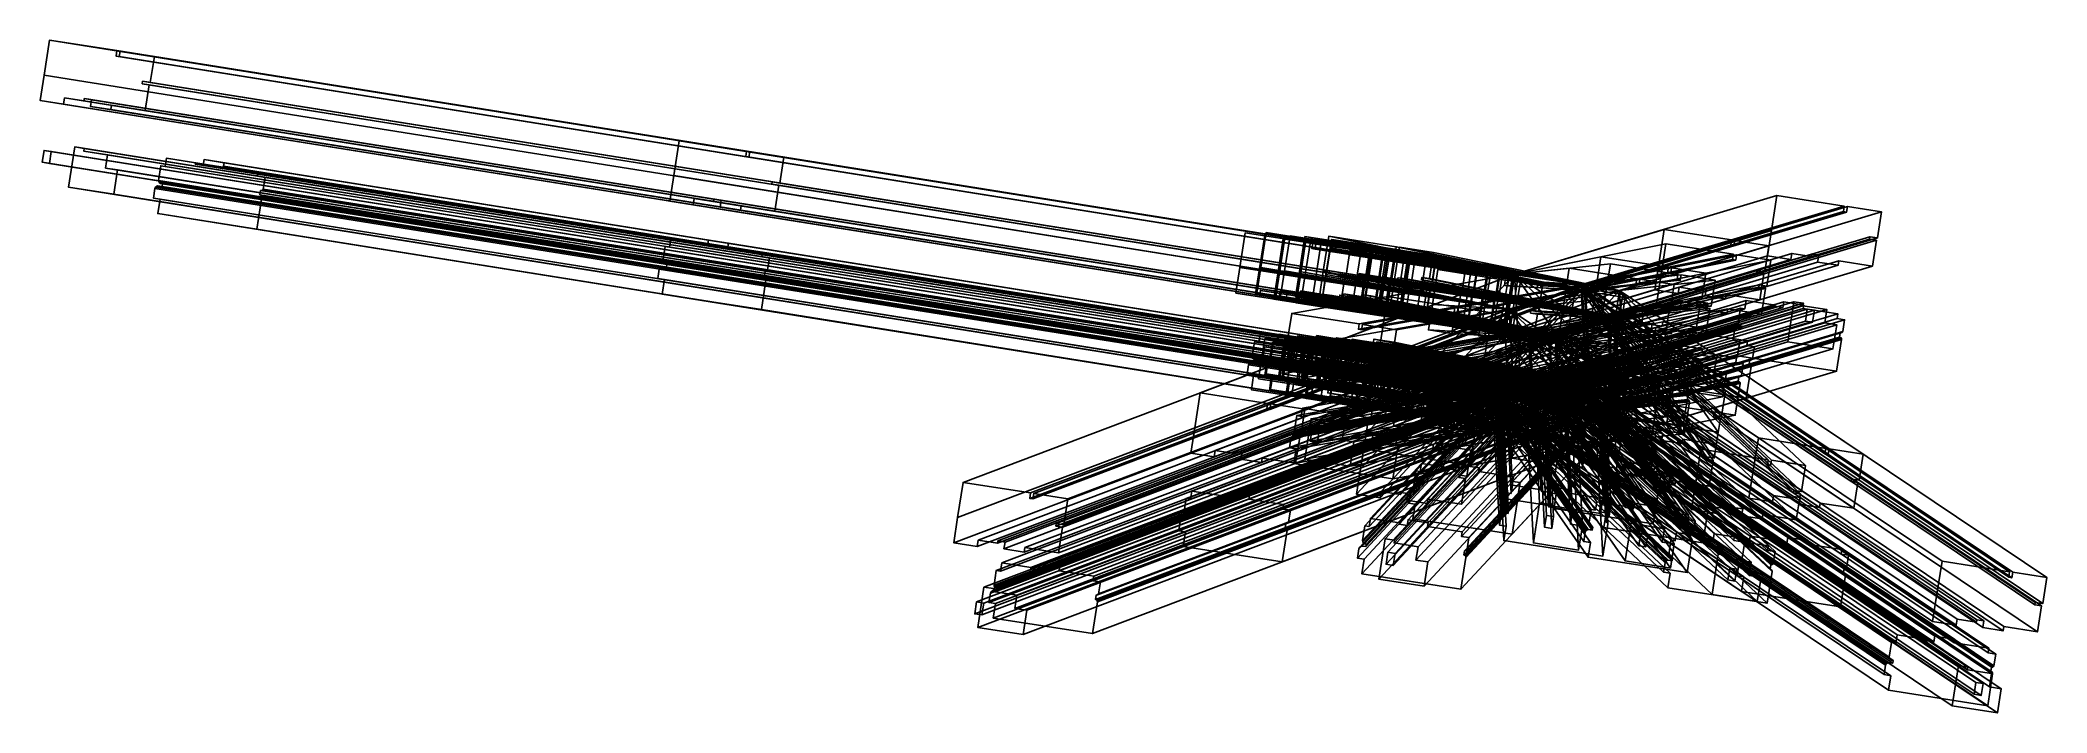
# Model space of a CAD drawing. Header units: metres. Extents: x 503497 to 504361, y 6966567 to 6966857.
import ezdxf

# ---------------------------------------------------------------- set-up
doc = ezdxf.new("R2010")
doc.units = ezdxf.units.M

msp = doc.modelspace()

# ---------------------------------------------------------------- linework, layer by layer
at = {"layer": 'SHADOW_APPROVED_20260111T072000'}
for points in [[(504049.591, 6966757.163), (504051.9398, 6966772.2209), (504080.9682, 6966767.6928), (504080.6054, 6966765.3672), (504081.9773, 6966765.1532), (504082.3401, 6966767.4788), (504097.0467, 6966765.1848), (504095.3007, 6966753.9917), (504092.0214, 6966754.5032), (504091.8596, 6966753.4659), (504094.7875, 6966753.0092), (504093.0572, 6966741.9165), (504078.5849, 6966744.174), (504078.29, 6966742.2834), (504069.5229, 6966743.651), (504069.977, 6966746.5622), (504066.9152, 6966747.0398), (504066.7639, 6966746.0694), (504058.4318, 6966747.3691), (504058.009, 6966744.6587), (504047.8868, 6966746.2376), (504049.591, 6966757.163)], [(504129.6052, 6966740.8657), (504131.954, 6966755.9236), (504051.9398, 6966772.2209), (504049.591, 6966757.163), (504129.6052, 6966740.8657)], [(504131.954, 6966755.9236), (504160.9824, 6966751.3955), (504080.9682, 6966767.6928), (504051.9398, 6966772.2209), (504131.954, 6966755.9236)], [(504160.9824, 6966751.3955), (504160.6196, 6966749.0699), (504080.6054, 6966765.3672), (504080.9682, 6966767.6928), (504160.9824, 6966751.3955)], [(504160.6196, 6966749.0699), (504161.9915, 6966748.8559), (504081.9773, 6966765.1532), (504080.6054, 6966765.3672), (504160.6196, 6966749.0699)], [(504161.9915, 6966748.8559), (504162.3543, 6966751.1815), (504082.3401, 6966767.4788), (504081.9773, 6966765.1532), (504161.9915, 6966748.8559)], [(504162.3543, 6966751.1815), (504177.0609, 6966748.8875), (504097.0467, 6966765.1848), (504082.3401, 6966767.4788), (504162.3543, 6966751.1815)], [(504177.0609, 6966748.8875), (504175.3149, 6966737.6944), (504095.3007, 6966753.9917), (504097.0467, 6966765.1848), (504177.0609, 6966748.8875)], [(504127.901, 6966729.9403), (504129.6052, 6966740.8657), (504049.591, 6966757.163), (504047.8868, 6966746.2376), (504127.901, 6966729.9403)], [(504129.6052, 6966740.8657), (504129.6052, 6966740.8657), (504049.591, 6966757.163), (504049.591, 6966757.163), (504129.6052, 6966740.8657)], [(504172.0356, 6966738.2059), (504171.8738, 6966737.1686), (504091.8596, 6966753.4659), (504092.0214, 6966754.5032), (504172.0356, 6966738.2059)], [(504171.8738, 6966737.1686), (504174.8017, 6966736.7119), (504094.7875, 6966753.0092), (504091.8596, 6966753.4659), (504171.8738, 6966737.1686)], [(504175.3149, 6966737.6944), (504172.0356, 6966738.2059), (504092.0214, 6966754.5032), (504095.3007, 6966753.9917), (504175.3149, 6966737.6944)], [(504174.8017, 6966736.7119), (504173.0714, 6966725.6192), (504093.0572, 6966741.9165), (504094.7875, 6966753.0092), (504174.8017, 6966736.7119)], [(504129.6052, 6966740.8657), (504131.954, 6966755.9236), (504160.9824, 6966751.3955), (504160.6196, 6966749.0699), (504161.9915, 6966748.8559), (504162.3543, 6966751.1815), (504177.0609, 6966748.8875), (504175.3149, 6966737.6944), (504172.0356, 6966738.2059), (504171.8738, 6966737.1686), (504174.8017, 6966736.7119), (504173.0714, 6966725.6192), (504158.5991, 6966727.8767), (504158.3042, 6966725.9861), (504149.5371, 6966727.3537), (504149.9912, 6966730.2649), (504146.9294, 6966730.7425), (504146.7781, 6966729.7721), (504138.446, 6966731.0718), (504138.0232, 6966728.3614), (504127.901, 6966729.9403), (504129.6052, 6966740.8657)], [(504138.0232, 6966728.3614), (504127.901, 6966729.9403), (504047.8868, 6966746.2376), (504058.009, 6966744.6587), (504138.0232, 6966728.3614)], [(504138.446, 6966731.0718), (504138.0232, 6966728.3614), (504058.009, 6966744.6587), (504058.4318, 6966747.3691), (504138.446, 6966731.0718)], [(504146.7781, 6966729.7721), (504138.446, 6966731.0718), (504058.4318, 6966747.3691), (504066.7639, 6966746.0694), (504146.7781, 6966729.7721)], [(504146.9294, 6966730.7425), (504146.7781, 6966729.7721), (504066.7639, 6966746.0694), (504066.9152, 6966747.0398), (504146.9294, 6966730.7425)], [(504149.9912, 6966730.2649), (504146.9294, 6966730.7425), (504066.9152, 6966747.0398), (504069.977, 6966746.5622), (504149.9912, 6966730.2649)], [(504149.5371, 6966727.3537), (504149.9912, 6966730.2649), (504069.977, 6966746.5622), (504069.5229, 6966743.651), (504149.5371, 6966727.3537)], [(504158.3042, 6966725.9861), (504149.5371, 6966727.3537), (504069.5229, 6966743.651), (504078.29, 6966742.2834), (504158.3042, 6966725.9861)], [(504158.5991, 6966727.8767), (504158.3042, 6966725.9861), (504078.29, 6966742.2834), (504078.5849, 6966744.174), (504158.5991, 6966727.8767)], [(504173.0714, 6966725.6192), (504158.5991, 6966727.8767), (504078.5849, 6966744.174), (504093.0572, 6966741.9165), (504173.0714, 6966725.6192)], [(504067.6816, 6966726.5938), (504067.5981, 6966726.0584), (504071.0113, 6966725.526), (504071.3923, 6966727.9687), (504080.0088, 6966726.6246), (504079.7739, 6966725.1188), (504094.698, 6966722.7909), (504094.39, 6966720.8166), (504097.6191, 6966720.3129), (504096.8309, 6966715.2601), (504096.6036, 6966714.9014), (504096.3521, 6966714.7179), (504095.7211, 6966714.6278), (504095.4366, 6966712.8041), (504095.7467, 6966712.7043), (504096.0667, 6966712.4487), (504096.2284, 6966712.1664), (504096.2855, 6966711.7634), (504094.1506, 6966698.0774), (504051.4698, 6966704.7351), (504052.4485, 6966711.0092), (504049.5875, 6966711.4555), (504050.2217, 6966715.5211), (504050.4997, 6966716.0947), (504051.0103, 6966716.5121), (504051.5127, 6966716.6565), (504053.2941, 6966716.4301), (504053.4611, 6966717.5008), (504052.6826, 6966717.6737), (504052.248, 6966717.9643), (504051.8887, 6966718.5173), (504051.7945, 6966719.0119), (504052.7616, 6966725.3221), (504054.6355, 6966725.0298), (504055.1836, 6966728.5433), (504067.6816, 6966726.5938)], [(504124.9683, 6966704.1079), (504125.9354, 6966710.4181), (504052.7616, 6966725.3221), (504051.7945, 6966719.0119), (504124.9683, 6966704.1079)], [(504125.9354, 6966710.4181), (504127.8093, 6966710.1258), (504054.6355, 6966725.0298), (504052.7616, 6966725.3221), (504125.9354, 6966710.4181)], [(504127.8093, 6966710.1258), (504128.3574, 6966713.6393), (504055.1836, 6966728.5433), (504054.6355, 6966725.0298), (504127.8093, 6966710.1258)], [(504128.3574, 6966713.6393), (504140.8554, 6966711.6898), (504067.6816, 6966726.5938), (504055.1836, 6966728.5433), (504128.3574, 6966713.6393)], [(504060.2081, 6966726.6458), (504064.2737, 6966726.0116), (504064.0936, 6966724.8571), (504074.3999, 6966723.2495), (504073.5048, 6966717.5107), (504078.6245, 6966716.7121), (504077.0011, 6966706.3054), (504057.5095, 6966709.3459), (504060.2081, 6966726.6458)], [(504137.1539, 6966693.1239), (504139.8525, 6966710.4238), (504060.2081, 6966726.6458), (504057.5095, 6966709.3459), (504137.1539, 6966693.1239)], [(504139.8525, 6966710.4238), (504143.9181, 6966709.7896), (504064.2737, 6966726.0116), (504060.2081, 6966726.6458), (504139.8525, 6966710.4238)], [(504139.8525, 6966710.4238), (504139.8525, 6966710.4238), (504060.2081, 6966726.6458), (504060.2081, 6966726.6458), (504139.8525, 6966710.4238)], [(504143.9181, 6966709.7896), (504143.738, 6966708.6351), (504064.0936, 6966724.8571), (504064.2737, 6966726.0116), (504143.9181, 6966709.7896)], [(504140.8554, 6966711.6898), (504140.7719, 6966711.1544), (504067.5981, 6966726.0584), (504067.6816, 6966726.5938), (504140.8554, 6966711.6898)], [(504140.7719, 6966711.1544), (504144.1851, 6966710.622), (504071.0113, 6966725.526), (504067.5981, 6966726.0584), (504140.7719, 6966711.1544)], [(504140.8554, 6966711.6898), (504140.8554, 6966711.6898), (504067.6816, 6966726.5938), (504067.6816, 6966726.5938), (504140.8554, 6966711.6898)], [(504144.1851, 6966710.622), (504144.5661, 6966713.0647), (504071.3923, 6966727.9687), (504071.0113, 6966725.526), (504144.1851, 6966710.622)], [(504144.5661, 6966713.0647), (504153.1826, 6966711.7206), (504080.0088, 6966726.6246), (504071.3923, 6966727.9687), (504144.5661, 6966713.0647)], [(504153.1826, 6966711.7206), (504152.9477, 6966710.2148), (504079.7739, 6966725.1188), (504080.0088, 6966726.6246), (504153.1826, 6966711.7206)], [(504152.9477, 6966710.2148), (504167.8718, 6966707.8869), (504094.698, 6966722.7909), (504079.7739, 6966725.1188), (504152.9477, 6966710.2148)], [(504123.6735, 6966701.1907), (504124.1841, 6966701.6081), (504051.0103, 6966716.5121), (504050.4997, 6966716.0947), (504123.6735, 6966701.1907)], [(504124.1841, 6966701.6081), (504124.6865, 6966701.7525), (504051.5127, 6966716.6565), (504051.0103, 6966716.5121), (504124.1841, 6966701.6081)], [(504124.6865, 6966701.7525), (504126.4679, 6966701.5261), (504053.2941, 6966716.4301), (504051.5127, 6966716.6565), (504124.6865, 6966701.7525)], [(504125.0625, 6966703.6133), (504124.9683, 6966704.1079), (504051.7945, 6966719.0119), (504051.8887, 6966718.5173), (504125.0625, 6966703.6133)], [(504125.4218, 6966703.0603), (504125.0625, 6966703.6133), (504051.8887, 6966718.5173), (504052.248, 6966717.9643), (504125.4218, 6966703.0603)], [(504125.8564, 6966702.7697), (504125.4218, 6966703.0603), (504052.248, 6966717.9643), (504052.6826, 6966717.6737), (504125.8564, 6966702.7697)], [(504126.6349, 6966702.5968), (504125.8564, 6966702.7697), (504052.6826, 6966717.6737), (504053.4611, 6966717.5008), (504126.6349, 6966702.5968)], [(504126.4679, 6966701.5261), (504126.6349, 6966702.5968), (504053.4611, 6966717.5008), (504053.2941, 6966716.4301), (504126.4679, 6966701.5261)], [(504061.0369, 6966722.9973), (504060.2357, 6966717.8609), (504063.2975, 6966717.3833), (504064.0987, 6966722.5197), (504061.0369, 6966722.9973)], [(504142.7149, 6966706.3611), (504141.9137, 6966701.2247), (504060.2357, 6966717.8609), (504061.0369, 6966722.9973), (504142.7149, 6966706.3611)], [(504141.9137, 6966701.2247), (504144.9755, 6966700.7471), (504063.2975, 6966717.3833), (504060.2357, 6966717.8609), (504141.9137, 6966701.2247)], [(504145.7767, 6966705.8835), (504142.7149, 6966706.3611), (504061.0369, 6966722.9973), (504064.0987, 6966722.5197), (504145.7767, 6966705.8835)], [(504142.7149, 6966706.3611), (504142.7149, 6966706.3611), (504061.0369, 6966722.9973), (504061.0369, 6966722.9973), (504142.7149, 6966706.3611)], [(504144.9755, 6966700.7471), (504145.7767, 6966705.8835), (504064.0987, 6966722.5197), (504063.2975, 6966717.3833), (504144.9755, 6966700.7471)], [(504143.738, 6966708.6351), (504154.0443, 6966707.0275), (504074.3999, 6966723.2495), (504064.0936, 6966724.8571), (504143.738, 6966708.6351)], [(504154.0443, 6966707.0275), (504153.1492, 6966701.2887), (504073.5048, 6966717.5107), (504074.3999, 6966723.2495), (504154.0443, 6966707.0275)], [(504153.1492, 6966701.2887), (504158.2689, 6966700.4901), (504078.6245, 6966716.7121), (504073.5048, 6966717.5107), (504153.1492, 6966701.2887)], [(504158.2689, 6966700.4901), (504156.6455, 6966690.0834), (504077.0011, 6966706.3054), (504078.6245, 6966716.7121), (504158.2689, 6966700.4901)], [(504167.8718, 6966707.8869), (504167.5638, 6966705.9126), (504094.39, 6966720.8166), (504094.698, 6966722.7909), (504167.8718, 6966707.8869)], [(504167.5638, 6966705.9126), (504170.7929, 6966705.4089), (504097.6191, 6966720.3129), (504094.39, 6966720.8166), (504167.5638, 6966705.9126)], [(504170.7929, 6966705.4089), (504170.0047, 6966700.3561), (504096.8309, 6966715.2601), (504097.6191, 6966720.3129), (504170.7929, 6966705.4089)], [(504122.7613, 6966696.5515), (504123.3955, 6966700.6171), (504050.2217, 6966715.5211), (504049.5875, 6966711.4555), (504122.7613, 6966696.5515)], [(504125.6223, 6966696.1052), (504122.7613, 6966696.5515), (504049.5875, 6966711.4555), (504052.4485, 6966711.0092), (504125.6223, 6966696.1052)], [(504123.3955, 6966700.6171), (504123.6735, 6966701.1907), (504050.4997, 6966716.0947), (504050.2217, 6966715.5211), (504123.3955, 6966700.6171)], [(504124.6436, 6966689.8311), (504125.6223, 6966696.1052), (504052.4485, 6966711.0092), (504051.4698, 6966704.7351), (504124.6436, 6966689.8311)], [(504156.6455, 6966690.0834), (504137.1539, 6966693.1239), (504057.5095, 6966709.3459), (504077.0011, 6966706.3054), (504156.6455, 6966690.0834)], [(504169.4593, 6966696.8594), (504167.3244, 6966683.1734), (504094.1506, 6966698.0774), (504096.2855, 6966711.7634), (504169.4593, 6966696.8594)], [(504168.8949, 6966699.7238), (504168.6104, 6966697.9001), (504095.4366, 6966712.8041), (504095.7211, 6966714.6278), (504168.8949, 6966699.7238)], [(504168.6104, 6966697.9001), (504168.9205, 6966697.8003), (504095.7467, 6966712.7043), (504095.4366, 6966712.8041), (504168.6104, 6966697.9001)], [(504169.5259, 6966699.8139), (504168.8949, 6966699.7238), (504095.7211, 6966714.6278), (504096.3521, 6966714.7179), (504169.5259, 6966699.8139)], [(504168.9205, 6966697.8003), (504169.2405, 6966697.5447), (504096.0667, 6966712.4487), (504095.7467, 6966712.7043), (504168.9205, 6966697.8003)], [(504169.2405, 6966697.5447), (504169.4022, 6966697.2624), (504096.2284, 6966712.1664), (504096.0667, 6966712.4487), (504169.2405, 6966697.5447)], [(504169.4022, 6966697.2624), (504169.4593, 6966696.8594), (504096.2855, 6966711.7634), (504096.2284, 6966712.1664), (504169.4022, 6966697.2624)], [(504169.7774, 6966699.9974), (504169.5259, 6966699.8139), (504096.3521, 6966714.7179), (504096.6036, 6966714.9014), (504169.7774, 6966699.9974)], [(504170.0047, 6966700.3561), (504169.7774, 6966699.9974), (504096.6036, 6966714.9014), (504096.8309, 6966715.2601), (504170.0047, 6966700.3561)], [(504140.8554, 6966711.6898), (504140.7719, 6966711.1544), (504144.1851, 6966710.622), (504144.5661, 6966713.0647), (504153.1826, 6966711.7206), (504152.9477, 6966710.2148), (504167.8718, 6966707.8869), (504167.5638, 6966705.9126), (504170.7929, 6966705.4089), (504170.0047, 6966700.3561), (504169.7774, 6966699.9974), (504169.5259, 6966699.8139), (504168.8949, 6966699.7238), (504168.6104, 6966697.9001), (504168.9205, 6966697.8003), (504169.2405, 6966697.5447), (504169.4022, 6966697.2624), (504169.4593, 6966696.8594), (504167.3244, 6966683.1734), (504124.6436, 6966689.8311), (504125.6223, 6966696.1052), (504122.7613, 6966696.5515), (504123.3955, 6966700.6171), (504123.6735, 6966701.1907), (504124.1841, 6966701.6081), (504124.6865, 6966701.7525), (504126.4679, 6966701.5261), (504126.6349, 6966702.5968), (504125.8564, 6966702.7697), (504125.4218, 6966703.0603), (504125.0625, 6966703.6133), (504124.9683, 6966704.1079), (504125.9354, 6966710.4181), (504127.8093, 6966710.1258), (504128.3574, 6966713.6393), (504140.8554, 6966711.6898)], [(504139.8525, 6966710.4238), (504143.9181, 6966709.7896), (504143.738, 6966708.6351), (504154.0443, 6966707.0275), (504153.1492, 6966701.2887), (504158.2689, 6966700.4901), (504156.6455, 6966690.0834), (504137.1539, 6966693.1239), (504139.8525, 6966710.4238)], [(504167.3244, 6966683.1734), (504124.6436, 6966689.8311), (504051.4698, 6966704.7351), (504094.1506, 6966698.0774), (504167.3244, 6966683.1734)], [(504142.7149, 6966706.3611), (504141.9137, 6966701.2247), (504144.9755, 6966700.7471), (504145.7767, 6966705.8835), (504142.7149, 6966706.3611)]]:
    msp.add_lwpolyline(points, close=True, dxfattribs=at)
at = {"layer": 'SHADOW_APPROVED_20260114T072400'}
for points in [[(504050.8654, 6966755.7794), (504053.2142, 6966770.8373), (504082.2426, 6966766.3092), (504081.8798, 6966763.9836), (504083.2517, 6966763.7696), (504083.6145, 6966766.0952), (504098.3211, 6966763.8012), (504096.5751, 6966752.6081), (504093.2958, 6966753.1196), (504093.134, 6966752.0823), (504096.0619, 6966751.6256), (504094.3316, 6966740.5329), (504079.8593, 6966742.7904), (504079.5644, 6966740.8998), (504070.7973, 6966742.2674), (504071.2514, 6966745.1786), (504068.1896, 6966745.6562), (504068.0383, 6966744.6858), (504059.7062, 6966745.9855), (504059.2834, 6966743.2751), (504049.1612, 6966744.854), (504050.8654, 6966755.7794)], [(504129.6052, 6966740.8657), (504131.954, 6966755.9236), (504053.2142, 6966770.8373), (504050.8654, 6966755.7794), (504129.6052, 6966740.8657)], [(504131.954, 6966755.9236), (504160.9824, 6966751.3955), (504082.2426, 6966766.3092), (504053.2142, 6966770.8373), (504131.954, 6966755.9236)], [(504160.9824, 6966751.3955), (504160.6196, 6966749.0699), (504081.8798, 6966763.9836), (504082.2426, 6966766.3092), (504160.9824, 6966751.3955)], [(504160.6196, 6966749.0699), (504161.9915, 6966748.8559), (504083.2517, 6966763.7696), (504081.8798, 6966763.9836), (504160.6196, 6966749.0699)], [(504161.9915, 6966748.8559), (504162.3543, 6966751.1815), (504083.6145, 6966766.0952), (504083.2517, 6966763.7696), (504161.9915, 6966748.8559)], [(504162.3543, 6966751.1815), (504177.0609, 6966748.8875), (504098.3211, 6966763.8012), (504083.6145, 6966766.0952), (504162.3543, 6966751.1815)], [(504177.0609, 6966748.8875), (504175.3149, 6966737.6944), (504096.5751, 6966752.6081), (504098.3211, 6966763.8012), (504177.0609, 6966748.8875)], [(504127.901, 6966729.9403), (504129.6052, 6966740.8657), (504050.8654, 6966755.7794), (504049.1612, 6966744.854), (504127.901, 6966729.9403)], [(504129.6052, 6966740.8657), (504129.6052, 6966740.8657), (504050.8654, 6966755.7794), (504050.8654, 6966755.7794), (504129.6052, 6966740.8657)], [(504172.0356, 6966738.2059), (504171.8738, 6966737.1686), (504093.134, 6966752.0823), (504093.2958, 6966753.1196), (504172.0356, 6966738.2059)], [(504171.8738, 6966737.1686), (504174.8017, 6966736.7119), (504096.0619, 6966751.6256), (504093.134, 6966752.0823), (504171.8738, 6966737.1686)], [(504175.3149, 6966737.6944), (504172.0356, 6966738.2059), (504093.2958, 6966753.1196), (504096.5751, 6966752.6081), (504175.3149, 6966737.6944)], [(504174.8017, 6966736.7119), (504173.0714, 6966725.6192), (504094.3316, 6966740.5329), (504096.0619, 6966751.6256), (504174.8017, 6966736.7119)], [(504129.6052, 6966740.8657), (504131.954, 6966755.9236), (504160.9824, 6966751.3955), (504160.6196, 6966749.0699), (504161.9915, 6966748.8559), (504162.3543, 6966751.1815), (504177.0609, 6966748.8875), (504175.3149, 6966737.6944), (504172.0356, 6966738.2059), (504171.8738, 6966737.1686), (504174.8017, 6966736.7119), (504173.0714, 6966725.6192), (504158.5991, 6966727.8767), (504158.3042, 6966725.9861), (504149.5371, 6966727.3537), (504149.9912, 6966730.2649), (504146.9294, 6966730.7425), (504146.7781, 6966729.7721), (504138.446, 6966731.0718), (504138.0232, 6966728.3614), (504127.901, 6966729.9403), (504129.6052, 6966740.8657)], [(504138.0232, 6966728.3614), (504127.901, 6966729.9403), (504049.1612, 6966744.854), (504059.2834, 6966743.2751), (504138.0232, 6966728.3614)], [(504138.446, 6966731.0718), (504138.0232, 6966728.3614), (504059.2834, 6966743.2751), (504059.7062, 6966745.9855), (504138.446, 6966731.0718)], [(504146.7781, 6966729.7721), (504138.446, 6966731.0718), (504059.7062, 6966745.9855), (504068.0383, 6966744.6858), (504146.7781, 6966729.7721)], [(504146.9294, 6966730.7425), (504146.7781, 6966729.7721), (504068.0383, 6966744.6858), (504068.1896, 6966745.6562), (504146.9294, 6966730.7425)], [(504149.9912, 6966730.2649), (504146.9294, 6966730.7425), (504068.1896, 6966745.6562), (504071.2514, 6966745.1786), (504149.9912, 6966730.2649)], [(504149.5371, 6966727.3537), (504149.9912, 6966730.2649), (504071.2514, 6966745.1786), (504070.7973, 6966742.2674), (504149.5371, 6966727.3537)], [(504158.3042, 6966725.9861), (504149.5371, 6966727.3537), (504070.7973, 6966742.2674), (504079.5644, 6966740.8998), (504158.3042, 6966725.9861)], [(504158.5991, 6966727.8767), (504158.3042, 6966725.9861), (504079.5644, 6966740.8998), (504079.8593, 6966742.7904), (504158.5991, 6966727.8767)], [(504173.0714, 6966725.6192), (504158.5991, 6966727.8767), (504079.8593, 6966742.7904), (504094.3316, 6966740.5329), (504173.0714, 6966725.6192)], [(504068.847, 6966725.3285), (504068.7635, 6966724.7931), (504072.1767, 6966724.2607), (504072.5577, 6966726.7034), (504081.1742, 6966725.3593), (504080.9393, 6966723.8535), (504095.8634, 6966721.5256), (504095.5554, 6966719.5513), (504098.7845, 6966719.0476), (504097.9963, 6966713.9948), (504097.769, 6966713.6361), (504097.5175, 6966713.4526), (504096.8865, 6966713.3625), (504096.602, 6966711.5388), (504096.9121, 6966711.439), (504097.2321, 6966711.1834), (504097.3938, 6966710.9011), (504097.4509, 6966710.4981), (504095.316, 6966696.8121), (504052.6352, 6966703.4698), (504053.6139, 6966709.7439), (504050.7529, 6966710.1902), (504051.3871, 6966714.2558), (504051.6651, 6966714.8294), (504052.1757, 6966715.2468), (504052.6781, 6966715.3912), (504054.4595, 6966715.1648), (504054.6265, 6966716.2355), (504053.848, 6966716.4084), (504053.4134, 6966716.699), (504053.0541, 6966717.252), (504052.9599, 6966717.7466), (504053.927, 6966724.0568), (504055.8009, 6966723.7645), (504056.349, 6966727.278), (504068.847, 6966725.3285)], [(504127.8093, 6966710.1258), (504128.3574, 6966713.6393), (504056.349, 6966727.278), (504055.8009, 6966723.7645), (504127.8093, 6966710.1258)], [(504128.3574, 6966713.6393), (504140.8554, 6966711.6898), (504068.847, 6966725.3285), (504056.349, 6966727.278), (504128.3574, 6966713.6393)], [(504061.4766, 6966725.2686), (504065.5422, 6966724.6344), (504065.3621, 6966723.4799), (504075.6684, 6966721.8723), (504074.7733, 6966716.1335), (504079.893, 6966715.3349), (504078.2696, 6966704.9282), (504058.778, 6966707.9687), (504061.4766, 6966725.2686)], [(504137.1539, 6966693.1239), (504139.8525, 6966710.4238), (504061.4766, 6966725.2686), (504058.778, 6966707.9687), (504137.1539, 6966693.1239)], [(504139.8525, 6966710.4238), (504143.9181, 6966709.7896), (504065.5422, 6966724.6344), (504061.4766, 6966725.2686), (504139.8525, 6966710.4238)], [(504139.8525, 6966710.4238), (504139.8525, 6966710.4238), (504061.4766, 6966725.2686), (504061.4766, 6966725.2686), (504139.8525, 6966710.4238)], [(504140.8554, 6966711.6898), (504140.7719, 6966711.1544), (504068.7635, 6966724.7931), (504068.847, 6966725.3285), (504140.8554, 6966711.6898)], [(504140.8554, 6966711.6898), (504140.8554, 6966711.6898), (504068.847, 6966725.3285), (504068.847, 6966725.3285), (504140.8554, 6966711.6898)], [(504144.1851, 6966710.622), (504144.5661, 6966713.0647), (504072.5577, 6966726.7034), (504072.1767, 6966724.2607), (504144.1851, 6966710.622)], [(504144.5661, 6966713.0647), (504153.1826, 6966711.7206), (504081.1742, 6966725.3593), (504072.5577, 6966726.7034), (504144.5661, 6966713.0647)], [(504153.1826, 6966711.7206), (504152.9477, 6966710.2148), (504080.9393, 6966723.8535), (504081.1742, 6966725.3593), (504153.1826, 6966711.7206)], [(504124.9683, 6966704.1079), (504125.9354, 6966710.4181), (504053.927, 6966724.0568), (504052.9599, 6966717.7466), (504124.9683, 6966704.1079)], [(504125.0625, 6966703.6133), (504124.9683, 6966704.1079), (504052.9599, 6966717.7466), (504053.0541, 6966717.252), (504125.0625, 6966703.6133)], [(504125.4218, 6966703.0603), (504125.0625, 6966703.6133), (504053.0541, 6966717.252), (504053.4134, 6966716.699), (504125.4218, 6966703.0603)], [(504125.8564, 6966702.7697), (504125.4218, 6966703.0603), (504053.4134, 6966716.699), (504053.848, 6966716.4084), (504125.8564, 6966702.7697)], [(504126.6349, 6966702.5968), (504125.8564, 6966702.7697), (504053.848, 6966716.4084), (504054.6265, 6966716.2355), (504126.6349, 6966702.5968)], [(504125.9354, 6966710.4181), (504127.8093, 6966710.1258), (504055.8009, 6966723.7645), (504053.927, 6966724.0568), (504125.9354, 6966710.4181)], [(504062.3377, 6966721.5849), (504061.5365, 6966716.4485), (504064.5983, 6966715.9709), (504065.3995, 6966721.1073), (504062.3377, 6966721.5849)], [(504142.7149, 6966706.3611), (504141.9137, 6966701.2247), (504061.5365, 6966716.4485), (504062.3377, 6966721.5849), (504142.7149, 6966706.3611)], [(504141.9137, 6966701.2247), (504144.9755, 6966700.7471), (504064.5983, 6966715.9709), (504061.5365, 6966716.4485), (504141.9137, 6966701.2247)], [(504145.7767, 6966705.8835), (504142.7149, 6966706.3611), (504062.3377, 6966721.5849), (504065.3995, 6966721.1073), (504145.7767, 6966705.8835)], [(504142.7149, 6966706.3611), (504142.7149, 6966706.3611), (504062.3377, 6966721.5849), (504062.3377, 6966721.5849), (504142.7149, 6966706.3611)], [(504144.9755, 6966700.7471), (504145.7767, 6966705.8835), (504065.3995, 6966721.1073), (504064.5983, 6966715.9709), (504144.9755, 6966700.7471)], [(504143.9181, 6966709.7896), (504143.738, 6966708.6351), (504065.3621, 6966723.4799), (504065.5422, 6966724.6344), (504143.9181, 6966709.7896)], [(504143.738, 6966708.6351), (504154.0443, 6966707.0275), (504075.6684, 6966721.8723), (504065.3621, 6966723.4799), (504143.738, 6966708.6351)], [(504140.7719, 6966711.1544), (504144.1851, 6966710.622), (504072.1767, 6966724.2607), (504068.7635, 6966724.7931), (504140.7719, 6966711.1544)], [(504154.0443, 6966707.0275), (504153.1492, 6966701.2887), (504074.7733, 6966716.1335), (504075.6684, 6966721.8723), (504154.0443, 6966707.0275)], [(504152.9477, 6966710.2148), (504167.8718, 6966707.8869), (504095.8634, 6966721.5256), (504080.9393, 6966723.8535), (504152.9477, 6966710.2148)], [(504167.8718, 6966707.8869), (504167.5638, 6966705.9126), (504095.5554, 6966719.5513), (504095.8634, 6966721.5256), (504167.8718, 6966707.8869)], [(504167.5638, 6966705.9126), (504170.7929, 6966705.4089), (504098.7845, 6966719.0476), (504095.5554, 6966719.5513), (504167.5638, 6966705.9126)], [(504170.7929, 6966705.4089), (504170.0047, 6966700.3561), (504097.9963, 6966713.9948), (504098.7845, 6966719.0476), (504170.7929, 6966705.4089)], [(504122.7613, 6966696.5515), (504123.3955, 6966700.6171), (504051.3871, 6966714.2558), (504050.7529, 6966710.1902), (504122.7613, 6966696.5515)], [(504125.6223, 6966696.1052), (504122.7613, 6966696.5515), (504050.7529, 6966710.1902), (504053.6139, 6966709.7439), (504125.6223, 6966696.1052)], [(504123.3955, 6966700.6171), (504123.6735, 6966701.1907), (504051.6651, 6966714.8294), (504051.3871, 6966714.2558), (504123.3955, 6966700.6171)], [(504123.6735, 6966701.1907), (504124.1841, 6966701.6081), (504052.1757, 6966715.2468), (504051.6651, 6966714.8294), (504123.6735, 6966701.1907)], [(504124.1841, 6966701.6081), (504124.6865, 6966701.7525), (504052.6781, 6966715.3912), (504052.1757, 6966715.2468), (504124.1841, 6966701.6081)], [(504124.6436, 6966689.8311), (504125.6223, 6966696.1052), (504053.6139, 6966709.7439), (504052.6352, 6966703.4698), (504124.6436, 6966689.8311)], [(504124.6865, 6966701.7525), (504126.4679, 6966701.5261), (504054.4595, 6966715.1648), (504052.6781, 6966715.3912), (504124.6865, 6966701.7525)], [(504126.4679, 6966701.5261), (504126.6349, 6966702.5968), (504054.6265, 6966716.2355), (504054.4595, 6966715.1648), (504126.4679, 6966701.5261)], [(504156.6455, 6966690.0834), (504137.1539, 6966693.1239), (504058.778, 6966707.9687), (504078.2696, 6966704.9282), (504156.6455, 6966690.0834)], [(504153.1492, 6966701.2887), (504158.2689, 6966700.4901), (504079.893, 6966715.3349), (504074.7733, 6966716.1335), (504153.1492, 6966701.2887)], [(504158.2689, 6966700.4901), (504156.6455, 6966690.0834), (504078.2696, 6966704.9282), (504079.893, 6966715.3349), (504158.2689, 6966700.4901)], [(504169.4593, 6966696.8594), (504167.3244, 6966683.1734), (504095.316, 6966696.8121), (504097.4509, 6966710.4981), (504169.4593, 6966696.8594)], [(504168.8949, 6966699.7238), (504168.6104, 6966697.9001), (504096.602, 6966711.5388), (504096.8865, 6966713.3625), (504168.8949, 6966699.7238)], [(504168.6104, 6966697.9001), (504168.9205, 6966697.8003), (504096.9121, 6966711.439), (504096.602, 6966711.5388), (504168.6104, 6966697.9001)], [(504169.5259, 6966699.8139), (504168.8949, 6966699.7238), (504096.8865, 6966713.3625), (504097.5175, 6966713.4526), (504169.5259, 6966699.8139)], [(504168.9205, 6966697.8003), (504169.2405, 6966697.5447), (504097.2321, 6966711.1834), (504096.9121, 6966711.439), (504168.9205, 6966697.8003)], [(504169.2405, 6966697.5447), (504169.4022, 6966697.2624), (504097.3938, 6966710.9011), (504097.2321, 6966711.1834), (504169.2405, 6966697.5447)], [(504169.4022, 6966697.2624), (504169.4593, 6966696.8594), (504097.4509, 6966710.4981), (504097.3938, 6966710.9011), (504169.4022, 6966697.2624)], [(504169.7774, 6966699.9974), (504169.5259, 6966699.8139), (504097.5175, 6966713.4526), (504097.769, 6966713.6361), (504169.7774, 6966699.9974)], [(504170.0047, 6966700.3561), (504169.7774, 6966699.9974), (504097.769, 6966713.6361), (504097.9963, 6966713.9948), (504170.0047, 6966700.3561)], [(504140.8554, 6966711.6898), (504140.7719, 6966711.1544), (504144.1851, 6966710.622), (504144.5661, 6966713.0647), (504153.1826, 6966711.7206), (504152.9477, 6966710.2148), (504167.8718, 6966707.8869), (504167.5638, 6966705.9126), (504170.7929, 6966705.4089), (504170.0047, 6966700.3561), (504169.7774, 6966699.9974), (504169.5259, 6966699.8139), (504168.8949, 6966699.7238), (504168.6104, 6966697.9001), (504168.9205, 6966697.8003), (504169.2405, 6966697.5447), (504169.4022, 6966697.2624), (504169.4593, 6966696.8594), (504167.3244, 6966683.1734), (504124.6436, 6966689.8311), (504125.6223, 6966696.1052), (504122.7613, 6966696.5515), (504123.3955, 6966700.6171), (504123.6735, 6966701.1907), (504124.1841, 6966701.6081), (504124.6865, 6966701.7525), (504126.4679, 6966701.5261), (504126.6349, 6966702.5968), (504125.8564, 6966702.7697), (504125.4218, 6966703.0603), (504125.0625, 6966703.6133), (504124.9683, 6966704.1079), (504125.9354, 6966710.4181), (504127.8093, 6966710.1258), (504128.3574, 6966713.6393), (504140.8554, 6966711.6898)], [(504139.8525, 6966710.4238), (504143.9181, 6966709.7896), (504143.738, 6966708.6351), (504154.0443, 6966707.0275), (504153.1492, 6966701.2887), (504158.2689, 6966700.4901), (504156.6455, 6966690.0834), (504137.1539, 6966693.1239), (504139.8525, 6966710.4238)], [(504167.3244, 6966683.1734), (504124.6436, 6966689.8311), (504052.6352, 6966703.4698), (504095.316, 6966696.8121), (504167.3244, 6966683.1734)], [(504142.7149, 6966706.3611), (504141.9137, 6966701.2247), (504144.9755, 6966700.7471), (504145.7767, 6966705.8835), (504142.7149, 6966706.3611)]]:
    msp.add_lwpolyline(points, close=True, dxfattribs=at)
at = {"layer": 'SHADOW_APPROVED_20260122T071500'}
for points in [[(504039.3202, 6966757.0144), (504041.669, 6966772.0723), (504070.6974, 6966767.5442), (504070.3346, 6966765.2186), (504071.7065, 6966765.0046), (504072.0693, 6966767.3302), (504086.7759, 6966765.0362), (504085.0299, 6966753.8431), (504081.7506, 6966754.3546), (504081.5888, 6966753.3173), (504084.5167, 6966752.8606), (504082.7864, 6966741.7679), (504068.3141, 6966744.0254), (504068.0192, 6966742.1348), (504059.2521, 6966743.5024), (504059.7062, 6966746.4136), (504056.6444, 6966746.8912), (504056.4931, 6966745.9208), (504048.161, 6966747.2205), (504047.7382, 6966744.5101), (504037.616, 6966746.089), (504039.3202, 6966757.0144)], [(504129.6052, 6966740.8657), (504131.954, 6966755.9236), (504041.669, 6966772.0723), (504039.3202, 6966757.0144), (504129.6052, 6966740.8657)], [(504131.954, 6966755.9236), (504160.9824, 6966751.3955), (504070.6974, 6966767.5442), (504041.669, 6966772.0723), (504131.954, 6966755.9236)], [(504160.9824, 6966751.3955), (504160.6196, 6966749.0699), (504070.3346, 6966765.2186), (504070.6974, 6966767.5442), (504160.9824, 6966751.3955)], [(504160.6196, 6966749.0699), (504161.9915, 6966748.8559), (504071.7065, 6966765.0046), (504070.3346, 6966765.2186), (504160.6196, 6966749.0699)], [(504161.9915, 6966748.8559), (504162.3543, 6966751.1815), (504072.0693, 6966767.3302), (504071.7065, 6966765.0046), (504161.9915, 6966748.8559)], [(504162.3543, 6966751.1815), (504177.0609, 6966748.8875), (504086.7759, 6966765.0362), (504072.0693, 6966767.3302), (504162.3543, 6966751.1815)], [(504177.0609, 6966748.8875), (504175.3149, 6966737.6944), (504085.0299, 6966753.8431), (504086.7759, 6966765.0362), (504177.0609, 6966748.8875)], [(504127.901, 6966729.9403), (504129.6052, 6966740.8657), (504039.3202, 6966757.0144), (504037.616, 6966746.089), (504127.901, 6966729.9403)], [(504129.6052, 6966740.8657), (504129.6052, 6966740.8657), (504039.3202, 6966757.0144), (504039.3202, 6966757.0144), (504129.6052, 6966740.8657)], [(504172.0356, 6966738.2059), (504171.8738, 6966737.1686), (504081.5888, 6966753.3173), (504081.7506, 6966754.3546), (504172.0356, 6966738.2059)], [(504171.8738, 6966737.1686), (504174.8017, 6966736.7119), (504084.5167, 6966752.8606), (504081.5888, 6966753.3173), (504171.8738, 6966737.1686)], [(504175.3149, 6966737.6944), (504172.0356, 6966738.2059), (504081.7506, 6966754.3546), (504085.0299, 6966753.8431), (504175.3149, 6966737.6944)], [(504174.8017, 6966736.7119), (504173.0714, 6966725.6192), (504082.7864, 6966741.7679), (504084.5167, 6966752.8606), (504174.8017, 6966736.7119)], [(504129.6052, 6966740.8657), (504131.954, 6966755.9236), (504160.9824, 6966751.3955), (504160.6196, 6966749.0699), (504161.9915, 6966748.8559), (504162.3543, 6966751.1815), (504177.0609, 6966748.8875), (504175.3149, 6966737.6944), (504172.0356, 6966738.2059), (504171.8738, 6966737.1686), (504174.8017, 6966736.7119), (504173.0714, 6966725.6192), (504158.5991, 6966727.8767), (504158.3042, 6966725.9861), (504149.5371, 6966727.3537), (504149.9912, 6966730.2649), (504146.9294, 6966730.7425), (504146.7781, 6966729.7721), (504138.446, 6966731.0718), (504138.0232, 6966728.3614), (504127.901, 6966729.9403), (504129.6052, 6966740.8657)], [(504138.0232, 6966728.3614), (504127.901, 6966729.9403), (504037.616, 6966746.089), (504047.7382, 6966744.5101), (504138.0232, 6966728.3614)], [(504138.446, 6966731.0718), (504138.0232, 6966728.3614), (504047.7382, 6966744.5101), (504048.161, 6966747.2205), (504138.446, 6966731.0718)], [(504146.7781, 6966729.7721), (504138.446, 6966731.0718), (504048.161, 6966747.2205), (504056.4931, 6966745.9208), (504146.7781, 6966729.7721)], [(504146.9294, 6966730.7425), (504146.7781, 6966729.7721), (504056.4931, 6966745.9208), (504056.6444, 6966746.8912), (504146.9294, 6966730.7425)], [(504149.9912, 6966730.2649), (504146.9294, 6966730.7425), (504056.6444, 6966746.8912), (504059.7062, 6966746.4136), (504149.9912, 6966730.2649)], [(504149.5371, 6966727.3537), (504149.9912, 6966730.2649), (504059.7062, 6966746.4136), (504059.2521, 6966743.5024), (504149.5371, 6966727.3537)], [(504158.3042, 6966725.9861), (504149.5371, 6966727.3537), (504059.2521, 6966743.5024), (504068.0192, 6966742.1348), (504158.3042, 6966725.9861)], [(504158.5991, 6966727.8767), (504158.3042, 6966725.9861), (504068.0192, 6966742.1348), (504068.3141, 6966744.0254), (504158.5991, 6966727.8767)], [(504173.0714, 6966725.6192), (504158.5991, 6966727.8767), (504068.3141, 6966744.0254), (504082.7864, 6966741.7679), (504173.0714, 6966725.6192)], [(504058.2889, 6966726.4579), (504058.2054, 6966725.9225), (504061.6186, 6966725.3901), (504061.9996, 6966727.8328), (504070.6161, 6966726.4887), (504070.3812, 6966724.9829), (504085.3053, 6966722.655), (504084.9973, 6966720.6807), (504088.2264, 6966720.177), (504087.4382, 6966715.1242), (504087.2109, 6966714.7655), (504086.9594, 6966714.582), (504086.3284, 6966714.4919), (504086.0439, 6966712.6682), (504086.354, 6966712.5684), (504086.674, 6966712.3128), (504086.8357, 6966712.0305), (504086.8928, 6966711.6275), (504084.7579, 6966697.9415), (504042.0771, 6966704.5992), (504043.0558, 6966710.8733), (504040.1948, 6966711.3196), (504040.829, 6966715.3852), (504041.107, 6966715.9588), (504041.6176, 6966716.3762), (504042.12, 6966716.5206), (504043.9014, 6966716.2942), (504044.0684, 6966717.3649), (504043.2899, 6966717.5378), (504042.8553, 6966717.8284), (504042.496, 6966718.3814), (504042.4018, 6966718.876), (504043.3689, 6966725.1862), (504045.2428, 6966724.8939), (504045.7909, 6966728.4074), (504058.2889, 6966726.4579)], [(504124.9683, 6966704.1079), (504125.9354, 6966710.4181), (504043.3689, 6966725.1862), (504042.4018, 6966718.876), (504124.9683, 6966704.1079)], [(504125.9354, 6966710.4181), (504127.8093, 6966710.1258), (504045.2428, 6966724.8939), (504043.3689, 6966725.1862), (504125.9354, 6966710.4181)], [(504127.8093, 6966710.1258), (504128.3574, 6966713.6393), (504045.7909, 6966728.4074), (504045.2428, 6966724.8939), (504127.8093, 6966710.1258)], [(504128.3574, 6966713.6393), (504140.8554, 6966711.6898), (504058.2889, 6966726.4579), (504045.7909, 6966728.4074), (504128.3574, 6966713.6393)], [(504049.9847, 6966726.4978), (504054.0503, 6966725.8636), (504053.8702, 6966724.7091), (504064.1765, 6966723.1015), (504063.2814, 6966717.3627), (504068.4011, 6966716.5641), (504066.7777, 6966706.1574), (504047.2861, 6966709.1979), (504049.9847, 6966726.4978)], [(504137.1539, 6966693.1239), (504139.8525, 6966710.4238), (504049.9847, 6966726.4978), (504047.2861, 6966709.1979), (504137.1539, 6966693.1239)], [(504139.8525, 6966710.4238), (504143.9181, 6966709.7896), (504054.0503, 6966725.8636), (504049.9847, 6966726.4978), (504139.8525, 6966710.4238)], [(504139.8525, 6966710.4238), (504139.8525, 6966710.4238), (504049.9847, 6966726.4978), (504049.9847, 6966726.4978), (504139.8525, 6966710.4238)], [(504143.9181, 6966709.7896), (504143.738, 6966708.6351), (504053.8702, 6966724.7091), (504054.0503, 6966725.8636), (504143.9181, 6966709.7896)], [(504140.8554, 6966711.6898), (504140.7719, 6966711.1544), (504058.2054, 6966725.9225), (504058.2889, 6966726.4579), (504140.8554, 6966711.6898)], [(504140.7719, 6966711.1544), (504144.1851, 6966710.622), (504061.6186, 6966725.3901), (504058.2054, 6966725.9225), (504140.7719, 6966711.1544)], [(504140.8554, 6966711.6898), (504140.8554, 6966711.6898), (504058.2889, 6966726.4579), (504058.2889, 6966726.4579), (504140.8554, 6966711.6898)], [(504144.1851, 6966710.622), (504144.5661, 6966713.0647), (504061.9996, 6966727.8328), (504061.6186, 6966725.3901), (504144.1851, 6966710.622)], [(504144.5661, 6966713.0647), (504153.1826, 6966711.7206), (504070.6161, 6966726.4887), (504061.9996, 6966727.8328), (504144.5661, 6966713.0647)], [(504153.1826, 6966711.7206), (504152.9477, 6966710.2148), (504070.3812, 6966724.9829), (504070.6161, 6966726.4887), (504153.1826, 6966711.7206)], [(504152.9477, 6966710.2148), (504167.8718, 6966707.8869), (504085.3053, 6966722.655), (504070.3812, 6966724.9829), (504152.9477, 6966710.2148)], [(504123.6735, 6966701.1907), (504124.1841, 6966701.6081), (504041.6176, 6966716.3762), (504041.107, 6966715.9588), (504123.6735, 6966701.1907)], [(504124.1841, 6966701.6081), (504124.6865, 6966701.7525), (504042.12, 6966716.5206), (504041.6176, 6966716.3762), (504124.1841, 6966701.6081)], [(504124.6865, 6966701.7525), (504126.4679, 6966701.5261), (504043.9014, 6966716.2942), (504042.12, 6966716.5206), (504124.6865, 6966701.7525)], [(504125.0625, 6966703.6133), (504124.9683, 6966704.1079), (504042.4018, 6966718.876), (504042.496, 6966718.3814), (504125.0625, 6966703.6133)], [(504125.4218, 6966703.0603), (504125.0625, 6966703.6133), (504042.496, 6966718.3814), (504042.8553, 6966717.8284), (504125.4218, 6966703.0603)], [(504125.8564, 6966702.7697), (504125.4218, 6966703.0603), (504042.8553, 6966717.8284), (504043.2899, 6966717.5378), (504125.8564, 6966702.7697)], [(504126.6349, 6966702.5968), (504125.8564, 6966702.7697), (504043.2899, 6966717.5378), (504044.0684, 6966717.3649), (504126.6349, 6966702.5968)], [(504126.4679, 6966701.5261), (504126.6349, 6966702.5968), (504044.0684, 6966717.3649), (504043.9014, 6966716.2942), (504126.4679, 6966701.5261)], [(504050.5525, 6966722.8456), (504049.7513, 6966717.7092), (504052.8131, 6966717.2316), (504053.6143, 6966722.368), (504050.5525, 6966722.8456)], [(504142.7149, 6966706.3611), (504141.9137, 6966701.2247), (504049.7513, 6966717.7092), (504050.5525, 6966722.8456), (504142.7149, 6966706.3611)], [(504141.9137, 6966701.2247), (504144.9755, 6966700.7471), (504052.8131, 6966717.2316), (504049.7513, 6966717.7092), (504141.9137, 6966701.2247)], [(504145.7767, 6966705.8835), (504142.7149, 6966706.3611), (504050.5525, 6966722.8456), (504053.6143, 6966722.368), (504145.7767, 6966705.8835)], [(504142.7149, 6966706.3611), (504142.7149, 6966706.3611), (504050.5525, 6966722.8456), (504050.5525, 6966722.8456), (504142.7149, 6966706.3611)], [(504144.9755, 6966700.7471), (504145.7767, 6966705.8835), (504053.6143, 6966722.368), (504052.8131, 6966717.2316), (504144.9755, 6966700.7471)], [(504143.738, 6966708.6351), (504154.0443, 6966707.0275), (504064.1765, 6966723.1015), (504053.8702, 6966724.7091), (504143.738, 6966708.6351)], [(504154.0443, 6966707.0275), (504153.1492, 6966701.2887), (504063.2814, 6966717.3627), (504064.1765, 6966723.1015), (504154.0443, 6966707.0275)], [(504153.1492, 6966701.2887), (504158.2689, 6966700.4901), (504068.4011, 6966716.5641), (504063.2814, 6966717.3627), (504153.1492, 6966701.2887)], [(504158.2689, 6966700.4901), (504156.6455, 6966690.0834), (504066.7777, 6966706.1574), (504068.4011, 6966716.5641), (504158.2689, 6966700.4901)], [(504167.8718, 6966707.8869), (504167.5638, 6966705.9126), (504084.9973, 6966720.6807), (504085.3053, 6966722.655), (504167.8718, 6966707.8869)], [(504167.5638, 6966705.9126), (504170.7929, 6966705.4089), (504088.2264, 6966720.177), (504084.9973, 6966720.6807), (504167.5638, 6966705.9126)], [(504170.7929, 6966705.4089), (504170.0047, 6966700.3561), (504087.4382, 6966715.1242), (504088.2264, 6966720.177), (504170.7929, 6966705.4089)], [(504122.7613, 6966696.5515), (504123.3955, 6966700.6171), (504040.829, 6966715.3852), (504040.1948, 6966711.3196), (504122.7613, 6966696.5515)], [(504125.6223, 6966696.1052), (504122.7613, 6966696.5515), (504040.1948, 6966711.3196), (504043.0558, 6966710.8733), (504125.6223, 6966696.1052)], [(504123.3955, 6966700.6171), (504123.6735, 6966701.1907), (504041.107, 6966715.9588), (504040.829, 6966715.3852), (504123.3955, 6966700.6171)], [(504124.6436, 6966689.8311), (504125.6223, 6966696.1052), (504043.0558, 6966710.8733), (504042.0771, 6966704.5992), (504124.6436, 6966689.8311)], [(504156.6455, 6966690.0834), (504137.1539, 6966693.1239), (504047.2861, 6966709.1979), (504066.7777, 6966706.1574), (504156.6455, 6966690.0834)], [(504169.4593, 6966696.8594), (504167.3244, 6966683.1734), (504084.7579, 6966697.9415), (504086.8928, 6966711.6275), (504169.4593, 6966696.8594)], [(504168.8949, 6966699.7238), (504168.6104, 6966697.9001), (504086.0439, 6966712.6682), (504086.3284, 6966714.4919), (504168.8949, 6966699.7238)], [(504168.6104, 6966697.9001), (504168.9205, 6966697.8003), (504086.354, 6966712.5684), (504086.0439, 6966712.6682), (504168.6104, 6966697.9001)], [(504169.5259, 6966699.8139), (504168.8949, 6966699.7238), (504086.3284, 6966714.4919), (504086.9594, 6966714.582), (504169.5259, 6966699.8139)], [(504168.9205, 6966697.8003), (504169.2405, 6966697.5447), (504086.674, 6966712.3128), (504086.354, 6966712.5684), (504168.9205, 6966697.8003)], [(504169.2405, 6966697.5447), (504169.4022, 6966697.2624), (504086.8357, 6966712.0305), (504086.674, 6966712.3128), (504169.2405, 6966697.5447)], [(504169.4022, 6966697.2624), (504169.4593, 6966696.8594), (504086.8928, 6966711.6275), (504086.8357, 6966712.0305), (504169.4022, 6966697.2624)], [(504169.7774, 6966699.9974), (504169.5259, 6966699.8139), (504086.9594, 6966714.582), (504087.2109, 6966714.7655), (504169.7774, 6966699.9974)], [(504170.0047, 6966700.3561), (504169.7774, 6966699.9974), (504087.2109, 6966714.7655), (504087.4382, 6966715.1242), (504170.0047, 6966700.3561)], [(504140.8554, 6966711.6898), (504140.7719, 6966711.1544), (504144.1851, 6966710.622), (504144.5661, 6966713.0647), (504153.1826, 6966711.7206), (504152.9477, 6966710.2148), (504167.8718, 6966707.8869), (504167.5638, 6966705.9126), (504170.7929, 6966705.4089), (504170.0047, 6966700.3561), (504169.7774, 6966699.9974), (504169.5259, 6966699.8139), (504168.8949, 6966699.7238), (504168.6104, 6966697.9001), (504168.9205, 6966697.8003), (504169.2405, 6966697.5447), (504169.4022, 6966697.2624), (504169.4593, 6966696.8594), (504167.3244, 6966683.1734), (504124.6436, 6966689.8311), (504125.6223, 6966696.1052), (504122.7613, 6966696.5515), (504123.3955, 6966700.6171), (504123.6735, 6966701.1907), (504124.1841, 6966701.6081), (504124.6865, 6966701.7525), (504126.4679, 6966701.5261), (504126.6349, 6966702.5968), (504125.8564, 6966702.7697), (504125.4218, 6966703.0603), (504125.0625, 6966703.6133), (504124.9683, 6966704.1079), (504125.9354, 6966710.4181), (504127.8093, 6966710.1258), (504128.3574, 6966713.6393), (504140.8554, 6966711.6898)], [(504139.8525, 6966710.4238), (504143.9181, 6966709.7896), (504143.738, 6966708.6351), (504154.0443, 6966707.0275), (504153.1492, 6966701.2887), (504158.2689, 6966700.4901), (504156.6455, 6966690.0834), (504137.1539, 6966693.1239), (504139.8525, 6966710.4238)], [(504167.3244, 6966683.1734), (504124.6436, 6966689.8311), (504042.0771, 6966704.5992), (504084.7579, 6966697.9415), (504167.3244, 6966683.1734)], [(504142.7149, 6966706.3611), (504141.9137, 6966701.2247), (504144.9755, 6966700.7471), (504145.7767, 6966705.8835), (504142.7149, 6966706.3611)]]:
    msp.add_lwpolyline(points, close=True, dxfattribs=at)
at = {"layer": 'SHADOW_APPROVED_20260124T072500'}
for points in [[(504046.2348, 6966753.6759), (504048.5836, 6966768.7338), (504077.612, 6966764.2057), (504077.2492, 6966761.8801), (504078.6211, 6966761.6661), (504078.9839, 6966763.9917), (504093.6905, 6966761.6977), (504091.9445, 6966750.5046), (504088.6652, 6966751.0161), (504088.5034, 6966749.9788), (504091.4313, 6966749.5221), (504089.701, 6966738.4294), (504075.2287, 6966740.6869), (504074.9338, 6966738.7963), (504066.1667, 6966740.1639), (504066.6208, 6966743.0751), (504063.559, 6966743.5527), (504063.4077, 6966742.5823), (504055.0756, 6966743.882), (504054.6528, 6966741.1716), (504044.5306, 6966742.7505), (504046.2348, 6966753.6759)], [(504129.6052, 6966740.8657), (504131.954, 6966755.9236), (504048.5836, 6966768.7338), (504046.2348, 6966753.6759), (504129.6052, 6966740.8657)], [(504131.954, 6966755.9236), (504160.9824, 6966751.3955), (504077.612, 6966764.2057), (504048.5836, 6966768.7338), (504131.954, 6966755.9236)], [(504160.9824, 6966751.3955), (504160.6196, 6966749.0699), (504077.2492, 6966761.8801), (504077.612, 6966764.2057), (504160.9824, 6966751.3955)], [(504160.6196, 6966749.0699), (504161.9915, 6966748.8559), (504078.6211, 6966761.6661), (504077.2492, 6966761.8801), (504160.6196, 6966749.0699)], [(504161.9915, 6966748.8559), (504162.3543, 6966751.1815), (504078.9839, 6966763.9917), (504078.6211, 6966761.6661), (504161.9915, 6966748.8559)], [(504162.3543, 6966751.1815), (504177.0609, 6966748.8875), (504093.6905, 6966761.6977), (504078.9839, 6966763.9917), (504162.3543, 6966751.1815)], [(504177.0609, 6966748.8875), (504175.3149, 6966737.6944), (504091.9445, 6966750.5046), (504093.6905, 6966761.6977), (504177.0609, 6966748.8875)], [(504127.901, 6966729.9403), (504129.6052, 6966740.8657), (504046.2348, 6966753.6759), (504044.5306, 6966742.7505), (504127.901, 6966729.9403)], [(504129.6052, 6966740.8657), (504129.6052, 6966740.8657), (504046.2348, 6966753.6759), (504046.2348, 6966753.6759), (504129.6052, 6966740.8657)], [(504172.0356, 6966738.2059), (504171.8738, 6966737.1686), (504088.5034, 6966749.9788), (504088.6652, 6966751.0161), (504172.0356, 6966738.2059)], [(504175.3149, 6966737.6944), (504172.0356, 6966738.2059), (504088.6652, 6966751.0161), (504091.9445, 6966750.5046), (504175.3149, 6966737.6944)], [(504129.6052, 6966740.8657), (504131.954, 6966755.9236), (504160.9824, 6966751.3955), (504160.6196, 6966749.0699), (504161.9915, 6966748.8559), (504162.3543, 6966751.1815), (504177.0609, 6966748.8875), (504175.3149, 6966737.6944), (504172.0356, 6966738.2059), (504171.8738, 6966737.1686), (504174.8017, 6966736.7119), (504173.0714, 6966725.6192), (504158.5991, 6966727.8767), (504158.3042, 6966725.9861), (504149.5371, 6966727.3537), (504149.9912, 6966730.2649), (504146.9294, 6966730.7425), (504146.7781, 6966729.7721), (504138.446, 6966731.0718), (504138.0232, 6966728.3614), (504127.901, 6966729.9403), (504129.6052, 6966740.8657)], [(504138.0232, 6966728.3614), (504127.901, 6966729.9403), (504044.5306, 6966742.7505), (504054.6528, 6966741.1716), (504138.0232, 6966728.3614)], [(504138.446, 6966731.0718), (504138.0232, 6966728.3614), (504054.6528, 6966741.1716), (504055.0756, 6966743.882), (504138.446, 6966731.0718)], [(504146.7781, 6966729.7721), (504138.446, 6966731.0718), (504055.0756, 6966743.882), (504063.4077, 6966742.5823), (504146.7781, 6966729.7721)], [(504146.9294, 6966730.7425), (504146.7781, 6966729.7721), (504063.4077, 6966742.5823), (504063.559, 6966743.5527), (504146.9294, 6966730.7425)], [(504149.9912, 6966730.2649), (504146.9294, 6966730.7425), (504063.559, 6966743.5527), (504066.6208, 6966743.0751), (504149.9912, 6966730.2649)], [(504149.5371, 6966727.3537), (504149.9912, 6966730.2649), (504066.6208, 6966743.0751), (504066.1667, 6966740.1639), (504149.5371, 6966727.3537)], [(504171.8738, 6966737.1686), (504174.8017, 6966736.7119), (504091.4313, 6966749.5221), (504088.5034, 6966749.9788), (504171.8738, 6966737.1686)], [(504174.8017, 6966736.7119), (504173.0714, 6966725.6192), (504089.701, 6966738.4294), (504091.4313, 6966749.5221), (504174.8017, 6966736.7119)], [(504158.3042, 6966725.9861), (504149.5371, 6966727.3537), (504066.1667, 6966740.1639), (504074.9338, 6966738.7963), (504158.3042, 6966725.9861)], [(504158.5991, 6966727.8767), (504158.3042, 6966725.9861), (504074.9338, 6966738.7963), (504075.2287, 6966740.6869), (504158.5991, 6966727.8767)], [(504173.0714, 6966725.6192), (504158.5991, 6966727.8767), (504075.2287, 6966740.6869), (504089.701, 6966738.4294), (504173.0714, 6966725.6192)], [(504064.6123, 6966723.4048), (504064.5288, 6966722.8694), (504067.942, 6966722.337), (504068.323, 6966724.7797), (504076.9395, 6966723.4356), (504076.7046, 6966721.9298), (504091.6287, 6966719.6019), (504091.3207, 6966717.6276), (504094.5498, 6966717.1239), (504093.7616, 6966712.0711), (504093.5343, 6966711.7124), (504093.2828, 6966711.5289), (504092.6518, 6966711.4388), (504092.3673, 6966709.6151), (504092.6774, 6966709.5153), (504092.9974, 6966709.2597), (504093.1591, 6966708.9774), (504093.2162, 6966708.5744), (504091.0813, 6966694.8884), (504048.4005, 6966701.5461), (504049.3792, 6966707.8202), (504046.5182, 6966708.2665), (504047.1524, 6966712.3321), (504047.4304, 6966712.9057), (504047.941, 6966713.3231), (504048.4434, 6966713.4675), (504050.2248, 6966713.2411), (504050.3918, 6966714.3118), (504049.6133, 6966714.4847), (504049.1787, 6966714.7753), (504048.8194, 6966715.3283), (504048.7252, 6966715.8229), (504049.6923, 6966722.1331), (504051.5662, 6966721.8408), (504052.1143, 6966725.3543), (504064.6123, 6966723.4048)], [(504127.8093, 6966710.1258), (504128.3574, 6966713.6393), (504052.1143, 6966725.3543), (504051.5662, 6966721.8408), (504127.8093, 6966710.1258)], [(504128.3574, 6966713.6393), (504140.8554, 6966711.6898), (504064.6123, 6966723.4048), (504052.1143, 6966725.3543), (504128.3574, 6966713.6393)], [(504124.9683, 6966704.1079), (504125.9354, 6966710.4181), (504049.6923, 6966722.1331), (504048.7252, 6966715.8229), (504124.9683, 6966704.1079)], [(504125.9354, 6966710.4181), (504127.8093, 6966710.1258), (504051.5662, 6966721.8408), (504049.6923, 6966722.1331), (504125.9354, 6966710.4181)], [(504056.8673, 6966723.1748), (504060.9329, 6966722.5406), (504060.7528, 6966721.3861), (504071.0591, 6966719.7785), (504070.164, 6966714.0397), (504075.2837, 6966713.2411), (504073.6603, 6966702.8344), (504054.1687, 6966705.8749), (504056.8673, 6966723.1748)], [(504137.1539, 6966693.1239), (504139.8525, 6966710.4238), (504056.8673, 6966723.1748), (504054.1687, 6966705.8749), (504137.1539, 6966693.1239)], [(504057.6108, 6966719.4376), (504056.8096, 6966714.3012), (504059.8714, 6966713.8236), (504060.6726, 6966718.96), (504057.6108, 6966719.4376)], [(504142.7149, 6966706.3611), (504141.9137, 6966701.2247), (504056.8096, 6966714.3012), (504057.6108, 6966719.4376), (504142.7149, 6966706.3611)], [(504139.8525, 6966710.4238), (504143.9181, 6966709.7896), (504060.9329, 6966722.5406), (504056.8673, 6966723.1748), (504139.8525, 6966710.4238)], [(504139.8525, 6966710.4238), (504139.8525, 6966710.4238), (504056.8673, 6966723.1748), (504056.8673, 6966723.1748), (504139.8525, 6966710.4238)], [(504145.7767, 6966705.8835), (504142.7149, 6966706.3611), (504057.6108, 6966719.4376), (504060.6726, 6966718.96), (504145.7767, 6966705.8835)], [(504142.7149, 6966706.3611), (504142.7149, 6966706.3611), (504057.6108, 6966719.4376), (504057.6108, 6966719.4376), (504142.7149, 6966706.3611)], [(504144.9755, 6966700.7471), (504145.7767, 6966705.8835), (504060.6726, 6966718.96), (504059.8714, 6966713.8236), (504144.9755, 6966700.7471)], [(504143.9181, 6966709.7896), (504143.738, 6966708.6351), (504060.7528, 6966721.3861), (504060.9329, 6966722.5406), (504143.9181, 6966709.7896)], [(504143.738, 6966708.6351), (504154.0443, 6966707.0275), (504071.0591, 6966719.7785), (504060.7528, 6966721.3861), (504143.738, 6966708.6351)], [(504140.8554, 6966711.6898), (504140.7719, 6966711.1544), (504064.5288, 6966722.8694), (504064.6123, 6966723.4048), (504140.8554, 6966711.6898)], [(504140.7719, 6966711.1544), (504144.1851, 6966710.622), (504067.942, 6966722.337), (504064.5288, 6966722.8694), (504140.7719, 6966711.1544)], [(504140.8554, 6966711.6898), (504140.8554, 6966711.6898), (504064.6123, 6966723.4048), (504064.6123, 6966723.4048), (504140.8554, 6966711.6898)], [(504144.1851, 6966710.622), (504144.5661, 6966713.0647), (504068.323, 6966724.7797), (504067.942, 6966722.337), (504144.1851, 6966710.622)], [(504144.5661, 6966713.0647), (504153.1826, 6966711.7206), (504076.9395, 6966723.4356), (504068.323, 6966724.7797), (504144.5661, 6966713.0647)], [(504154.0443, 6966707.0275), (504153.1492, 6966701.2887), (504070.164, 6966714.0397), (504071.0591, 6966719.7785), (504154.0443, 6966707.0275)], [(504153.1826, 6966711.7206), (504152.9477, 6966710.2148), (504076.7046, 6966721.9298), (504076.9395, 6966723.4356), (504153.1826, 6966711.7206)], [(504152.9477, 6966710.2148), (504167.8718, 6966707.8869), (504091.6287, 6966719.6019), (504076.7046, 6966721.9298), (504152.9477, 6966710.2148)], [(504167.8718, 6966707.8869), (504167.5638, 6966705.9126), (504091.3207, 6966717.6276), (504091.6287, 6966719.6019), (504167.8718, 6966707.8869)], [(504167.5638, 6966705.9126), (504170.7929, 6966705.4089), (504094.5498, 6966717.1239), (504091.3207, 6966717.6276), (504167.5638, 6966705.9126)], [(504170.7929, 6966705.4089), (504170.0047, 6966700.3561), (504093.7616, 6966712.0711), (504094.5498, 6966717.1239), (504170.7929, 6966705.4089)], [(504122.7613, 6966696.5515), (504123.3955, 6966700.6171), (504047.1524, 6966712.3321), (504046.5182, 6966708.2665), (504122.7613, 6966696.5515)], [(504125.6223, 6966696.1052), (504122.7613, 6966696.5515), (504046.5182, 6966708.2665), (504049.3792, 6966707.8202), (504125.6223, 6966696.1052)], [(504123.3955, 6966700.6171), (504123.6735, 6966701.1907), (504047.4304, 6966712.9057), (504047.1524, 6966712.3321), (504123.3955, 6966700.6171)], [(504123.6735, 6966701.1907), (504124.1841, 6966701.6081), (504047.941, 6966713.3231), (504047.4304, 6966712.9057), (504123.6735, 6966701.1907)], [(504124.1841, 6966701.6081), (504124.6865, 6966701.7525), (504048.4434, 6966713.4675), (504047.941, 6966713.3231), (504124.1841, 6966701.6081)], [(504124.6436, 6966689.8311), (504125.6223, 6966696.1052), (504049.3792, 6966707.8202), (504048.4005, 6966701.5461), (504124.6436, 6966689.8311)], [(504124.6865, 6966701.7525), (504126.4679, 6966701.5261), (504050.2248, 6966713.2411), (504048.4434, 6966713.4675), (504124.6865, 6966701.7525)], [(504125.0625, 6966703.6133), (504124.9683, 6966704.1079), (504048.7252, 6966715.8229), (504048.8194, 6966715.3283), (504125.0625, 6966703.6133)], [(504125.4218, 6966703.0603), (504125.0625, 6966703.6133), (504048.8194, 6966715.3283), (504049.1787, 6966714.7753), (504125.4218, 6966703.0603)], [(504125.8564, 6966702.7697), (504125.4218, 6966703.0603), (504049.1787, 6966714.7753), (504049.6133, 6966714.4847), (504125.8564, 6966702.7697)], [(504126.6349, 6966702.5968), (504125.8564, 6966702.7697), (504049.6133, 6966714.4847), (504050.3918, 6966714.3118), (504126.6349, 6966702.5968)], [(504126.4679, 6966701.5261), (504126.6349, 6966702.5968), (504050.3918, 6966714.3118), (504050.2248, 6966713.2411), (504126.4679, 6966701.5261)], [(504141.9137, 6966701.2247), (504144.9755, 6966700.7471), (504059.8714, 6966713.8236), (504056.8096, 6966714.3012), (504141.9137, 6966701.2247)], [(504153.1492, 6966701.2887), (504158.2689, 6966700.4901), (504075.2837, 6966713.2411), (504070.164, 6966714.0397), (504153.1492, 6966701.2887)], [(504158.2689, 6966700.4901), (504156.6455, 6966690.0834), (504073.6603, 6966702.8344), (504075.2837, 6966713.2411), (504158.2689, 6966700.4901)], [(504169.4593, 6966696.8594), (504167.3244, 6966683.1734), (504091.0813, 6966694.8884), (504093.2162, 6966708.5744), (504169.4593, 6966696.8594)], [(504168.8949, 6966699.7238), (504168.6104, 6966697.9001), (504092.3673, 6966709.6151), (504092.6518, 6966711.4388), (504168.8949, 6966699.7238)], [(504168.6104, 6966697.9001), (504168.9205, 6966697.8003), (504092.6774, 6966709.5153), (504092.3673, 6966709.6151), (504168.6104, 6966697.9001)], [(504169.5259, 6966699.8139), (504168.8949, 6966699.7238), (504092.6518, 6966711.4388), (504093.2828, 6966711.5289), (504169.5259, 6966699.8139)], [(504168.9205, 6966697.8003), (504169.2405, 6966697.5447), (504092.9974, 6966709.2597), (504092.6774, 6966709.5153), (504168.9205, 6966697.8003)], [(504169.2405, 6966697.5447), (504169.4022, 6966697.2624), (504093.1591, 6966708.9774), (504092.9974, 6966709.2597), (504169.2405, 6966697.5447)], [(504169.4022, 6966697.2624), (504169.4593, 6966696.8594), (504093.2162, 6966708.5744), (504093.1591, 6966708.9774), (504169.4022, 6966697.2624)], [(504169.7774, 6966699.9974), (504169.5259, 6966699.8139), (504093.2828, 6966711.5289), (504093.5343, 6966711.7124), (504169.7774, 6966699.9974)], [(504170.0047, 6966700.3561), (504169.7774, 6966699.9974), (504093.5343, 6966711.7124), (504093.7616, 6966712.0711), (504170.0047, 6966700.3561)], [(504140.8554, 6966711.6898), (504140.7719, 6966711.1544), (504144.1851, 6966710.622), (504144.5661, 6966713.0647), (504153.1826, 6966711.7206), (504152.9477, 6966710.2148), (504167.8718, 6966707.8869), (504167.5638, 6966705.9126), (504170.7929, 6966705.4089), (504170.0047, 6966700.3561), (504169.7774, 6966699.9974), (504169.5259, 6966699.8139), (504168.8949, 6966699.7238), (504168.6104, 6966697.9001), (504168.9205, 6966697.8003), (504169.2405, 6966697.5447), (504169.4022, 6966697.2624), (504169.4593, 6966696.8594), (504167.3244, 6966683.1734), (504124.6436, 6966689.8311), (504125.6223, 6966696.1052), (504122.7613, 6966696.5515), (504123.3955, 6966700.6171), (504123.6735, 6966701.1907), (504124.1841, 6966701.6081), (504124.6865, 6966701.7525), (504126.4679, 6966701.5261), (504126.6349, 6966702.5968), (504125.8564, 6966702.7697), (504125.4218, 6966703.0603), (504125.0625, 6966703.6133), (504124.9683, 6966704.1079), (504125.9354, 6966710.4181), (504127.8093, 6966710.1258), (504128.3574, 6966713.6393), (504140.8554, 6966711.6898)], [(504139.8525, 6966710.4238), (504143.9181, 6966709.7896), (504143.738, 6966708.6351), (504154.0443, 6966707.0275), (504153.1492, 6966701.2887), (504158.2689, 6966700.4901), (504156.6455, 6966690.0834), (504137.1539, 6966693.1239), (504139.8525, 6966710.4238)], [(504167.3244, 6966683.1734), (504124.6436, 6966689.8311), (504048.4005, 6966701.5461), (504091.0813, 6966694.8884), (504167.3244, 6966683.1734)], [(504156.6455, 6966690.0834), (504137.1539, 6966693.1239), (504054.1687, 6966705.8749), (504073.6603, 6966702.8344), (504156.6455, 6966690.0834)], [(504142.7149, 6966706.3611), (504141.9137, 6966701.2247), (504144.9755, 6966700.7471), (504145.7767, 6966705.8835), (504142.7149, 6966706.3611)]]:
    msp.add_lwpolyline(points, close=True, dxfattribs=at)
at = {"layer": 'SHADOW_APPROVED_20260126T071100'}
for points in [[(504032.914, 6966757.318), (504035.2628, 6966772.3759), (504064.2912, 6966767.8478), (504063.9284, 6966765.5222), (504065.3003, 6966765.3082), (504065.6631, 6966767.6338), (504080.3697, 6966765.3398), (504078.6237, 6966754.1467), (504075.3444, 6966754.6582), (504075.1826, 6966753.6209), (504078.1105, 6966753.1642), (504076.3802, 6966742.0715), (504061.9079, 6966744.329), (504061.613, 6966742.4384), (504052.8459, 6966743.806), (504053.3, 6966746.7172), (504050.2382, 6966747.1948), (504050.0869, 6966746.2244), (504041.7548, 6966747.5241), (504041.332, 6966744.8137), (504031.2098, 6966746.3926), (504032.914, 6966757.318)], [(504129.6052, 6966740.8657), (504131.954, 6966755.9236), (504035.2628, 6966772.3759), (504032.914, 6966757.318), (504129.6052, 6966740.8657)], [(504131.954, 6966755.9236), (504160.9824, 6966751.3955), (504064.2912, 6966767.8478), (504035.2628, 6966772.3759), (504131.954, 6966755.9236)], [(504160.9824, 6966751.3955), (504160.6196, 6966749.0699), (504063.9284, 6966765.5222), (504064.2912, 6966767.8478), (504160.9824, 6966751.3955)], [(504160.6196, 6966749.0699), (504161.9915, 6966748.8559), (504065.3003, 6966765.3082), (504063.9284, 6966765.5222), (504160.6196, 6966749.0699)], [(504161.9915, 6966748.8559), (504162.3543, 6966751.1815), (504065.6631, 6966767.6338), (504065.3003, 6966765.3082), (504161.9915, 6966748.8559)], [(504162.3543, 6966751.1815), (504177.0609, 6966748.8875), (504080.3697, 6966765.3398), (504065.6631, 6966767.6338), (504162.3543, 6966751.1815)], [(504177.0609, 6966748.8875), (504175.3149, 6966737.6944), (504078.6237, 6966754.1467), (504080.3697, 6966765.3398), (504177.0609, 6966748.8875)], [(504127.901, 6966729.9403), (504129.6052, 6966740.8657), (504032.914, 6966757.318), (504031.2098, 6966746.3926), (504127.901, 6966729.9403)], [(504129.6052, 6966740.8657), (504129.6052, 6966740.8657), (504032.914, 6966757.318), (504032.914, 6966757.318), (504129.6052, 6966740.8657)], [(504172.0356, 6966738.2059), (504171.8738, 6966737.1686), (504075.1826, 6966753.6209), (504075.3444, 6966754.6582), (504172.0356, 6966738.2059)], [(504171.8738, 6966737.1686), (504174.8017, 6966736.7119), (504078.1105, 6966753.1642), (504075.1826, 6966753.6209), (504171.8738, 6966737.1686)], [(504175.3149, 6966737.6944), (504172.0356, 6966738.2059), (504075.3444, 6966754.6582), (504078.6237, 6966754.1467), (504175.3149, 6966737.6944)], [(504174.8017, 6966736.7119), (504173.0714, 6966725.6192), (504076.3802, 6966742.0715), (504078.1105, 6966753.1642), (504174.8017, 6966736.7119)], [(504129.6052, 6966740.8657), (504131.954, 6966755.9236), (504160.9824, 6966751.3955), (504160.6196, 6966749.0699), (504161.9915, 6966748.8559), (504162.3543, 6966751.1815), (504177.0609, 6966748.8875), (504175.3149, 6966737.6944), (504172.0356, 6966738.2059), (504171.8738, 6966737.1686), (504174.8017, 6966736.7119), (504173.0714, 6966725.6192), (504158.5991, 6966727.8767), (504158.3042, 6966725.9861), (504149.5371, 6966727.3537), (504149.9912, 6966730.2649), (504146.9294, 6966730.7425), (504146.7781, 6966729.7721), (504138.446, 6966731.0718), (504138.0232, 6966728.3614), (504127.901, 6966729.9403), (504129.6052, 6966740.8657)], [(504138.0232, 6966728.3614), (504127.901, 6966729.9403), (504031.2098, 6966746.3926), (504041.332, 6966744.8137), (504138.0232, 6966728.3614)], [(504138.446, 6966731.0718), (504138.0232, 6966728.3614), (504041.332, 6966744.8137), (504041.7548, 6966747.5241), (504138.446, 6966731.0718)], [(504146.7781, 6966729.7721), (504138.446, 6966731.0718), (504041.7548, 6966747.5241), (504050.0869, 6966746.2244), (504146.7781, 6966729.7721)], [(504146.9294, 6966730.7425), (504146.7781, 6966729.7721), (504050.0869, 6966746.2244), (504050.2382, 6966747.1948), (504146.9294, 6966730.7425)], [(504149.9912, 6966730.2649), (504146.9294, 6966730.7425), (504050.2382, 6966747.1948), (504053.3, 6966746.7172), (504149.9912, 6966730.2649)], [(504149.5371, 6966727.3537), (504149.9912, 6966730.2649), (504053.3, 6966746.7172), (504052.8459, 6966743.806), (504149.5371, 6966727.3537)], [(504158.3042, 6966725.9861), (504149.5371, 6966727.3537), (504052.8459, 6966743.806), (504061.613, 6966742.4384), (504158.3042, 6966725.9861)], [(504158.5991, 6966727.8767), (504158.3042, 6966725.9861), (504061.613, 6966742.4384), (504061.9079, 6966744.329), (504158.5991, 6966727.8767)], [(504173.0714, 6966725.6192), (504158.5991, 6966727.8767), (504061.9079, 6966744.329), (504076.3802, 6966742.0715), (504173.0714, 6966725.6192)], [(504052.4303, 6966726.7356), (504052.3468, 6966726.2002), (504055.76, 6966725.6678), (504056.141, 6966728.1105), (504064.7575, 6966726.7664), (504064.5226, 6966725.2606), (504079.4467, 6966722.9327), (504079.1387, 6966720.9584), (504082.3678, 6966720.4547), (504081.5796, 6966715.4019), (504081.3523, 6966715.0432), (504081.1008, 6966714.8597), (504080.4698, 6966714.7696), (504080.1853, 6966712.9459), (504080.4954, 6966712.8461), (504080.8154, 6966712.5905), (504080.9771, 6966712.3082), (504081.0342, 6966711.9052), (504078.8993, 6966698.2192), (504036.2185, 6966704.8769), (504037.1972, 6966711.151), (504034.3362, 6966711.5973), (504034.9704, 6966715.6629), (504035.2484, 6966716.2365), (504035.759, 6966716.6539), (504036.2614, 6966716.7983), (504038.0428, 6966716.5719), (504038.2098, 6966717.6426), (504037.4313, 6966717.8155), (504036.9967, 6966718.1061), (504036.6374, 6966718.6591), (504036.5432, 6966719.1537), (504037.5103, 6966725.4639), (504039.3842, 6966725.1716), (504039.9323, 6966728.6851), (504052.4303, 6966726.7356)], [(504124.9683, 6966704.1079), (504125.9354, 6966710.4181), (504037.5103, 6966725.4639), (504036.5432, 6966719.1537), (504124.9683, 6966704.1079)], [(504125.9354, 6966710.4181), (504127.8093, 6966710.1258), (504039.3842, 6966725.1716), (504037.5103, 6966725.4639), (504125.9354, 6966710.4181)], [(504127.8093, 6966710.1258), (504128.3574, 6966713.6393), (504039.9323, 6966728.6851), (504039.3842, 6966725.1716), (504127.8093, 6966710.1258)], [(504128.3574, 6966713.6393), (504140.8554, 6966711.6898), (504052.4303, 6966726.7356), (504039.9323, 6966728.6851), (504128.3574, 6966713.6393)], [(504043.6081, 6966726.8001), (504047.6737, 6966726.1659), (504047.4936, 6966725.0114), (504057.7999, 6966723.4038), (504056.9048, 6966717.665), (504062.0245, 6966716.8664), (504060.4011, 6966706.4597), (504040.9095, 6966709.5002), (504043.6081, 6966726.8001)], [(504137.1539, 6966693.1239), (504139.8525, 6966710.4238), (504043.6081, 6966726.8001), (504040.9095, 6966709.5002), (504137.1539, 6966693.1239)], [(504139.8525, 6966710.4238), (504143.9181, 6966709.7896), (504047.6737, 6966726.1659), (504043.6081, 6966726.8001), (504139.8525, 6966710.4238)], [(504139.8525, 6966710.4238), (504139.8525, 6966710.4238), (504043.6081, 6966726.8001), (504043.6081, 6966726.8001), (504139.8525, 6966710.4238)], [(504143.9181, 6966709.7896), (504143.738, 6966708.6351), (504047.4936, 6966725.0114), (504047.6737, 6966726.1659), (504143.9181, 6966709.7896)], [(504143.738, 6966708.6351), (504154.0443, 6966707.0275), (504057.7999, 6966723.4038), (504047.4936, 6966725.0114), (504143.738, 6966708.6351)], [(504140.8554, 6966711.6898), (504140.7719, 6966711.1544), (504052.3468, 6966726.2002), (504052.4303, 6966726.7356), (504140.8554, 6966711.6898)], [(504140.7719, 6966711.1544), (504144.1851, 6966710.622), (504055.76, 6966725.6678), (504052.3468, 6966726.2002), (504140.7719, 6966711.1544)], [(504140.8554, 6966711.6898), (504140.8554, 6966711.6898), (504052.4303, 6966726.7356), (504052.4303, 6966726.7356), (504140.8554, 6966711.6898)], [(504144.1851, 6966710.622), (504144.5661, 6966713.0647), (504056.141, 6966728.1105), (504055.76, 6966725.6678), (504144.1851, 6966710.622)], [(504144.5661, 6966713.0647), (504153.1826, 6966711.7206), (504064.7575, 6966726.7664), (504056.141, 6966728.1105), (504144.5661, 6966713.0647)], [(504153.1826, 6966711.7206), (504152.9477, 6966710.2148), (504064.5226, 6966725.2606), (504064.7575, 6966726.7664), (504153.1826, 6966711.7206)], [(504152.9477, 6966710.2148), (504167.8718, 6966707.8869), (504079.4467, 6966722.9327), (504064.5226, 6966725.2606), (504152.9477, 6966710.2148)], [(504123.6735, 6966701.1907), (504124.1841, 6966701.6081), (504035.759, 6966716.6539), (504035.2484, 6966716.2365), (504123.6735, 6966701.1907)], [(504124.1841, 6966701.6081), (504124.6865, 6966701.7525), (504036.2614, 6966716.7983), (504035.759, 6966716.6539), (504124.1841, 6966701.6081)], [(504124.6865, 6966701.7525), (504126.4679, 6966701.5261), (504038.0428, 6966716.5719), (504036.2614, 6966716.7983), (504124.6865, 6966701.7525)], [(504125.0625, 6966703.6133), (504124.9683, 6966704.1079), (504036.5432, 6966719.1537), (504036.6374, 6966718.6591), (504125.0625, 6966703.6133)], [(504125.4218, 6966703.0603), (504125.0625, 6966703.6133), (504036.6374, 6966718.6591), (504036.9967, 6966718.1061), (504125.4218, 6966703.0603)], [(504125.8564, 6966702.7697), (504125.4218, 6966703.0603), (504036.9967, 6966718.1061), (504037.4313, 6966717.8155), (504125.8564, 6966702.7697)], [(504126.6349, 6966702.5968), (504125.8564, 6966702.7697), (504037.4313, 6966717.8155), (504038.2098, 6966717.6426), (504126.6349, 6966702.5968)], [(504126.4679, 6966701.5261), (504126.6349, 6966702.5968), (504038.2098, 6966717.6426), (504038.0428, 6966716.5719), (504126.4679, 6966701.5261)], [(504044.013, 6966723.1555), (504043.2118, 6966718.0191), (504046.2736, 6966717.5415), (504047.0748, 6966722.6779), (504044.013, 6966723.1555)], [(504142.7149, 6966706.3611), (504141.9137, 6966701.2247), (504043.2118, 6966718.0191), (504044.013, 6966723.1555), (504142.7149, 6966706.3611)], [(504141.9137, 6966701.2247), (504144.9755, 6966700.7471), (504046.2736, 6966717.5415), (504043.2118, 6966718.0191), (504141.9137, 6966701.2247)], [(504145.7767, 6966705.8835), (504142.7149, 6966706.3611), (504044.013, 6966723.1555), (504047.0748, 6966722.6779), (504145.7767, 6966705.8835)], [(504142.7149, 6966706.3611), (504142.7149, 6966706.3611), (504044.013, 6966723.1555), (504044.013, 6966723.1555), (504142.7149, 6966706.3611)], [(504144.9755, 6966700.7471), (504145.7767, 6966705.8835), (504047.0748, 6966722.6779), (504046.2736, 6966717.5415), (504144.9755, 6966700.7471)], [(504154.0443, 6966707.0275), (504153.1492, 6966701.2887), (504056.9048, 6966717.665), (504057.7999, 6966723.4038), (504154.0443, 6966707.0275)], [(504153.1492, 6966701.2887), (504158.2689, 6966700.4901), (504062.0245, 6966716.8664), (504056.9048, 6966717.665), (504153.1492, 6966701.2887)], [(504158.2689, 6966700.4901), (504156.6455, 6966690.0834), (504060.4011, 6966706.4597), (504062.0245, 6966716.8664), (504158.2689, 6966700.4901)], [(504167.8718, 6966707.8869), (504167.5638, 6966705.9126), (504079.1387, 6966720.9584), (504079.4467, 6966722.9327), (504167.8718, 6966707.8869)], [(504167.5638, 6966705.9126), (504170.7929, 6966705.4089), (504082.3678, 6966720.4547), (504079.1387, 6966720.9584), (504167.5638, 6966705.9126)], [(504170.7929, 6966705.4089), (504170.0047, 6966700.3561), (504081.5796, 6966715.4019), (504082.3678, 6966720.4547), (504170.7929, 6966705.4089)], [(504122.7613, 6966696.5515), (504123.3955, 6966700.6171), (504034.9704, 6966715.6629), (504034.3362, 6966711.5973), (504122.7613, 6966696.5515)], [(504125.6223, 6966696.1052), (504122.7613, 6966696.5515), (504034.3362, 6966711.5973), (504037.1972, 6966711.151), (504125.6223, 6966696.1052)], [(504123.3955, 6966700.6171), (504123.6735, 6966701.1907), (504035.2484, 6966716.2365), (504034.9704, 6966715.6629), (504123.3955, 6966700.6171)], [(504124.6436, 6966689.8311), (504125.6223, 6966696.1052), (504037.1972, 6966711.151), (504036.2185, 6966704.8769), (504124.6436, 6966689.8311)], [(504156.6455, 6966690.0834), (504137.1539, 6966693.1239), (504040.9095, 6966709.5002), (504060.4011, 6966706.4597), (504156.6455, 6966690.0834)], [(504169.4593, 6966696.8594), (504167.3244, 6966683.1734), (504078.8993, 6966698.2192), (504081.0342, 6966711.9052), (504169.4593, 6966696.8594)], [(504168.8949, 6966699.7238), (504168.6104, 6966697.9001), (504080.1853, 6966712.9459), (504080.4698, 6966714.7696), (504168.8949, 6966699.7238)], [(504168.6104, 6966697.9001), (504168.9205, 6966697.8003), (504080.4954, 6966712.8461), (504080.1853, 6966712.9459), (504168.6104, 6966697.9001)], [(504169.5259, 6966699.8139), (504168.8949, 6966699.7238), (504080.4698, 6966714.7696), (504081.1008, 6966714.8597), (504169.5259, 6966699.8139)], [(504168.9205, 6966697.8003), (504169.2405, 6966697.5447), (504080.8154, 6966712.5905), (504080.4954, 6966712.8461), (504168.9205, 6966697.8003)], [(504169.2405, 6966697.5447), (504169.4022, 6966697.2624), (504080.9771, 6966712.3082), (504080.8154, 6966712.5905), (504169.2405, 6966697.5447)], [(504169.4022, 6966697.2624), (504169.4593, 6966696.8594), (504081.0342, 6966711.9052), (504080.9771, 6966712.3082), (504169.4022, 6966697.2624)], [(504169.7774, 6966699.9974), (504169.5259, 6966699.8139), (504081.1008, 6966714.8597), (504081.3523, 6966715.0432), (504169.7774, 6966699.9974)], [(504170.0047, 6966700.3561), (504169.7774, 6966699.9974), (504081.3523, 6966715.0432), (504081.5796, 6966715.4019), (504170.0047, 6966700.3561)], [(504140.8554, 6966711.6898), (504140.7719, 6966711.1544), (504144.1851, 6966710.622), (504144.5661, 6966713.0647), (504153.1826, 6966711.7206), (504152.9477, 6966710.2148), (504167.8718, 6966707.8869), (504167.5638, 6966705.9126), (504170.7929, 6966705.4089), (504170.0047, 6966700.3561), (504169.7774, 6966699.9974), (504169.5259, 6966699.8139), (504168.8949, 6966699.7238), (504168.6104, 6966697.9001), (504168.9205, 6966697.8003), (504169.2405, 6966697.5447), (504169.4022, 6966697.2624), (504169.4593, 6966696.8594), (504167.3244, 6966683.1734), (504124.6436, 6966689.8311), (504125.6223, 6966696.1052), (504122.7613, 6966696.5515), (504123.3955, 6966700.6171), (504123.6735, 6966701.1907), (504124.1841, 6966701.6081), (504124.6865, 6966701.7525), (504126.4679, 6966701.5261), (504126.6349, 6966702.5968), (504125.8564, 6966702.7697), (504125.4218, 6966703.0603), (504125.0625, 6966703.6133), (504124.9683, 6966704.1079), (504125.9354, 6966710.4181), (504127.8093, 6966710.1258), (504128.3574, 6966713.6393), (504140.8554, 6966711.6898)], [(504139.8525, 6966710.4238), (504143.9181, 6966709.7896), (504143.738, 6966708.6351), (504154.0443, 6966707.0275), (504153.1492, 6966701.2887), (504158.2689, 6966700.4901), (504156.6455, 6966690.0834), (504137.1539, 6966693.1239), (504139.8525, 6966710.4238)], [(504167.3244, 6966683.1734), (504124.6436, 6966689.8311), (504036.2185, 6966704.8769), (504078.8993, 6966698.2192), (504167.3244, 6966683.1734)], [(504142.7149, 6966706.3611), (504141.9137, 6966701.2247), (504144.9755, 6966700.7471), (504145.7767, 6966705.8835), (504142.7149, 6966706.3611)]]:
    msp.add_lwpolyline(points, close=True, dxfattribs=at)
at = {"layer": 'SHADOW_APPROVED_20260127T071900'}
for points in [[(504039.5647, 6966754.5261), (504041.9135, 6966769.584), (504070.9419, 6966765.0559), (504070.5791, 6966762.7303), (504071.951, 6966762.5163), (504072.3138, 6966764.8419), (504087.0204, 6966762.5479), (504085.2744, 6966751.3548), (504081.9951, 6966751.8663), (504081.8333, 6966750.829), (504084.7612, 6966750.3723), (504083.0309, 6966739.2796), (504068.5586, 6966741.5371), (504068.2637, 6966739.6465), (504059.4966, 6966741.0141), (504059.9507, 6966743.9253), (504056.8889, 6966744.4029), (504056.7376, 6966743.4325), (504048.4055, 6966744.7322), (504047.9827, 6966742.0218), (504037.8605, 6966743.6007), (504039.5647, 6966754.5261)], [(504129.6052, 6966740.8657), (504131.954, 6966755.9236), (504041.9135, 6966769.584), (504039.5647, 6966754.5261), (504129.6052, 6966740.8657)], [(504131.954, 6966755.9236), (504160.9824, 6966751.3955), (504070.9419, 6966765.0559), (504041.9135, 6966769.584), (504131.954, 6966755.9236)], [(504160.9824, 6966751.3955), (504160.6196, 6966749.0699), (504070.5791, 6966762.7303), (504070.9419, 6966765.0559), (504160.9824, 6966751.3955)], [(504160.6196, 6966749.0699), (504161.9915, 6966748.8559), (504071.951, 6966762.5163), (504070.5791, 6966762.7303), (504160.6196, 6966749.0699)], [(504161.9915, 6966748.8559), (504162.3543, 6966751.1815), (504072.3138, 6966764.8419), (504071.951, 6966762.5163), (504161.9915, 6966748.8559)], [(504162.3543, 6966751.1815), (504177.0609, 6966748.8875), (504087.0204, 6966762.5479), (504072.3138, 6966764.8419), (504162.3543, 6966751.1815)], [(504177.0609, 6966748.8875), (504175.3149, 6966737.6944), (504085.2744, 6966751.3548), (504087.0204, 6966762.5479), (504177.0609, 6966748.8875)], [(504127.901, 6966729.9403), (504129.6052, 6966740.8657), (504039.5647, 6966754.5261), (504037.8605, 6966743.6007), (504127.901, 6966729.9403)], [(504129.6052, 6966740.8657), (504129.6052, 6966740.8657), (504039.5647, 6966754.5261), (504039.5647, 6966754.5261), (504129.6052, 6966740.8657)], [(504172.0356, 6966738.2059), (504171.8738, 6966737.1686), (504081.8333, 6966750.829), (504081.9951, 6966751.8663), (504172.0356, 6966738.2059)], [(504171.8738, 6966737.1686), (504174.8017, 6966736.7119), (504084.7612, 6966750.3723), (504081.8333, 6966750.829), (504171.8738, 6966737.1686)], [(504175.3149, 6966737.6944), (504172.0356, 6966738.2059), (504081.9951, 6966751.8663), (504085.2744, 6966751.3548), (504175.3149, 6966737.6944)], [(504129.6052, 6966740.8657), (504131.954, 6966755.9236), (504160.9824, 6966751.3955), (504160.6196, 6966749.0699), (504161.9915, 6966748.8559), (504162.3543, 6966751.1815), (504177.0609, 6966748.8875), (504175.3149, 6966737.6944), (504172.0356, 6966738.2059), (504171.8738, 6966737.1686), (504174.8017, 6966736.7119), (504173.0714, 6966725.6192), (504158.5991, 6966727.8767), (504158.3042, 6966725.9861), (504149.5371, 6966727.3537), (504149.9912, 6966730.2649), (504146.9294, 6966730.7425), (504146.7781, 6966729.7721), (504138.446, 6966731.0718), (504138.0232, 6966728.3614), (504127.901, 6966729.9403), (504129.6052, 6966740.8657)], [(504138.0232, 6966728.3614), (504127.901, 6966729.9403), (504037.8605, 6966743.6007), (504047.9827, 6966742.0218), (504138.0232, 6966728.3614)], [(504138.446, 6966731.0718), (504138.0232, 6966728.3614), (504047.9827, 6966742.0218), (504048.4055, 6966744.7322), (504138.446, 6966731.0718)], [(504146.7781, 6966729.7721), (504138.446, 6966731.0718), (504048.4055, 6966744.7322), (504056.7376, 6966743.4325), (504146.7781, 6966729.7721)], [(504146.9294, 6966730.7425), (504146.7781, 6966729.7721), (504056.7376, 6966743.4325), (504056.8889, 6966744.4029), (504146.9294, 6966730.7425)], [(504149.9912, 6966730.2649), (504146.9294, 6966730.7425), (504056.8889, 6966744.4029), (504059.9507, 6966743.9253), (504149.9912, 6966730.2649)], [(504149.5371, 6966727.3537), (504149.9912, 6966730.2649), (504059.9507, 6966743.9253), (504059.4966, 6966741.0141), (504149.5371, 6966727.3537)], [(504174.8017, 6966736.7119), (504173.0714, 6966725.6192), (504083.0309, 6966739.2796), (504084.7612, 6966750.3723), (504174.8017, 6966736.7119)], [(504158.3042, 6966725.9861), (504149.5371, 6966727.3537), (504059.4966, 6966741.0141), (504068.2637, 6966739.6465), (504158.3042, 6966725.9861)], [(504158.5991, 6966727.8767), (504158.3042, 6966725.9861), (504068.2637, 6966739.6465), (504068.5586, 6966741.5371), (504158.5991, 6966727.8767)], [(504173.0714, 6966725.6192), (504158.5991, 6966727.8767), (504068.5586, 6966741.5371), (504083.0309, 6966739.2796), (504173.0714, 6966725.6192)], [(504058.5125, 6966724.1824), (504058.429, 6966723.647), (504061.8422, 6966723.1146), (504062.2232, 6966725.5573), (504070.8397, 6966724.2132), (504070.6048, 6966722.7074), (504085.5289, 6966720.3795), (504085.2209, 6966718.4052), (504088.45, 6966717.9015), (504087.6618, 6966712.8487), (504087.4345, 6966712.49), (504087.183, 6966712.3065), (504086.552, 6966712.2164), (504086.2675, 6966710.3927), (504086.5776, 6966710.2929), (504086.8976, 6966710.0373), (504087.0593, 6966709.755), (504087.1164, 6966709.352), (504084.9815, 6966695.666), (504042.3007, 6966702.3237), (504043.2794, 6966708.5978), (504040.4184, 6966709.0441), (504041.0526, 6966713.1097), (504041.3306, 6966713.6833), (504041.8412, 6966714.1007), (504042.3436, 6966714.2451), (504044.125, 6966714.0187), (504044.292, 6966715.0894), (504043.5135, 6966715.2623), (504043.0789, 6966715.5529), (504042.7196, 6966716.1059), (504042.6254, 6966716.6005), (504043.5925, 6966722.9107), (504045.4664, 6966722.6184), (504046.0145, 6966726.1319), (504058.5125, 6966724.1824)], [(504127.8093, 6966710.1258), (504128.3574, 6966713.6393), (504046.0145, 6966726.1319), (504045.4664, 6966722.6184), (504127.8093, 6966710.1258)], [(504128.3574, 6966713.6393), (504140.8554, 6966711.6898), (504058.5125, 6966724.1824), (504046.0145, 6966726.1319), (504128.3574, 6966713.6393)], [(504144.1851, 6966710.622), (504144.5661, 6966713.0647), (504062.2232, 6966725.5573), (504061.8422, 6966723.1146), (504144.1851, 6966710.622)], [(504144.5661, 6966713.0647), (504153.1826, 6966711.7206), (504070.8397, 6966724.2132), (504062.2232, 6966725.5573), (504144.5661, 6966713.0647)], [(504124.9683, 6966704.1079), (504125.9354, 6966710.4181), (504043.5925, 6966722.9107), (504042.6254, 6966716.6005), (504124.9683, 6966704.1079)], [(504125.0625, 6966703.6133), (504124.9683, 6966704.1079), (504042.6254, 6966716.6005), (504042.7196, 6966716.1059), (504125.0625, 6966703.6133)], [(504125.9354, 6966710.4181), (504127.8093, 6966710.1258), (504045.4664, 6966722.6184), (504043.5925, 6966722.9107), (504125.9354, 6966710.4181)], [(504050.2281, 6966724.0211), (504054.2937, 6966723.3869), (504054.1136, 6966722.2324), (504064.4199, 6966720.6248), (504063.5248, 6966714.886), (504068.6445, 6966714.0874), (504067.0211, 6966703.6807), (504047.5295, 6966706.7212), (504050.2281, 6966724.0211)], [(504137.1539, 6966693.1239), (504139.8525, 6966710.4238), (504050.2281, 6966724.0211), (504047.5295, 6966706.7212), (504137.1539, 6966693.1239)], [(504050.8021, 6966720.3056), (504050.0009, 6966715.1692), (504053.0627, 6966714.6916), (504053.8639, 6966719.828), (504050.8021, 6966720.3056)], [(504142.7149, 6966706.3611), (504141.9137, 6966701.2247), (504050.0009, 6966715.1692), (504050.8021, 6966720.3056), (504142.7149, 6966706.3611)], [(504139.8525, 6966710.4238), (504143.9181, 6966709.7896), (504054.2937, 6966723.3869), (504050.2281, 6966724.0211), (504139.8525, 6966710.4238)], [(504139.8525, 6966710.4238), (504139.8525, 6966710.4238), (504050.2281, 6966724.0211), (504050.2281, 6966724.0211), (504139.8525, 6966710.4238)], [(504145.7767, 6966705.8835), (504142.7149, 6966706.3611), (504050.8021, 6966720.3056), (504053.8639, 6966719.828), (504145.7767, 6966705.8835)], [(504142.7149, 6966706.3611), (504142.7149, 6966706.3611), (504050.8021, 6966720.3056), (504050.8021, 6966720.3056), (504142.7149, 6966706.3611)], [(504144.9755, 6966700.7471), (504145.7767, 6966705.8835), (504053.8639, 6966719.828), (504053.0627, 6966714.6916), (504144.9755, 6966700.7471)], [(504143.9181, 6966709.7896), (504143.738, 6966708.6351), (504054.1136, 6966722.2324), (504054.2937, 6966723.3869), (504143.9181, 6966709.7896)], [(504143.738, 6966708.6351), (504154.0443, 6966707.0275), (504064.4199, 6966720.6248), (504054.1136, 6966722.2324), (504143.738, 6966708.6351)], [(504140.8554, 6966711.6898), (504140.7719, 6966711.1544), (504058.429, 6966723.647), (504058.5125, 6966724.1824), (504140.8554, 6966711.6898)], [(504140.7719, 6966711.1544), (504144.1851, 6966710.622), (504061.8422, 6966723.1146), (504058.429, 6966723.647), (504140.7719, 6966711.1544)], [(504140.8554, 6966711.6898), (504140.8554, 6966711.6898), (504058.5125, 6966724.1824), (504058.5125, 6966724.1824), (504140.8554, 6966711.6898)], [(504154.0443, 6966707.0275), (504153.1492, 6966701.2887), (504063.5248, 6966714.886), (504064.4199, 6966720.6248), (504154.0443, 6966707.0275)], [(504153.1826, 6966711.7206), (504152.9477, 6966710.2148), (504070.6048, 6966722.7074), (504070.8397, 6966724.2132), (504153.1826, 6966711.7206)], [(504152.9477, 6966710.2148), (504167.8718, 6966707.8869), (504085.5289, 6966720.3795), (504070.6048, 6966722.7074), (504152.9477, 6966710.2148)], [(504167.8718, 6966707.8869), (504167.5638, 6966705.9126), (504085.2209, 6966718.4052), (504085.5289, 6966720.3795), (504167.8718, 6966707.8869)], [(504167.5638, 6966705.9126), (504170.7929, 6966705.4089), (504088.45, 6966717.9015), (504085.2209, 6966718.4052), (504167.5638, 6966705.9126)], [(504170.7929, 6966705.4089), (504170.0047, 6966700.3561), (504087.6618, 6966712.8487), (504088.45, 6966717.9015), (504170.7929, 6966705.4089)], [(504122.7613, 6966696.5515), (504123.3955, 6966700.6171), (504041.0526, 6966713.1097), (504040.4184, 6966709.0441), (504122.7613, 6966696.5515)], [(504125.6223, 6966696.1052), (504122.7613, 6966696.5515), (504040.4184, 6966709.0441), (504043.2794, 6966708.5978), (504125.6223, 6966696.1052)], [(504123.3955, 6966700.6171), (504123.6735, 6966701.1907), (504041.3306, 6966713.6833), (504041.0526, 6966713.1097), (504123.3955, 6966700.6171)], [(504123.6735, 6966701.1907), (504124.1841, 6966701.6081), (504041.8412, 6966714.1007), (504041.3306, 6966713.6833), (504123.6735, 6966701.1907)], [(504124.1841, 6966701.6081), (504124.6865, 6966701.7525), (504042.3436, 6966714.2451), (504041.8412, 6966714.1007), (504124.1841, 6966701.6081)], [(504124.6436, 6966689.8311), (504125.6223, 6966696.1052), (504043.2794, 6966708.5978), (504042.3007, 6966702.3237), (504124.6436, 6966689.8311)], [(504124.6865, 6966701.7525), (504126.4679, 6966701.5261), (504044.125, 6966714.0187), (504042.3436, 6966714.2451), (504124.6865, 6966701.7525)], [(504125.4218, 6966703.0603), (504125.0625, 6966703.6133), (504042.7196, 6966716.1059), (504043.0789, 6966715.5529), (504125.4218, 6966703.0603)], [(504125.8564, 6966702.7697), (504125.4218, 6966703.0603), (504043.0789, 6966715.5529), (504043.5135, 6966715.2623), (504125.8564, 6966702.7697)], [(504126.6349, 6966702.5968), (504125.8564, 6966702.7697), (504043.5135, 6966715.2623), (504044.292, 6966715.0894), (504126.6349, 6966702.5968)], [(504126.4679, 6966701.5261), (504126.6349, 6966702.5968), (504044.292, 6966715.0894), (504044.125, 6966714.0187), (504126.4679, 6966701.5261)], [(504141.9137, 6966701.2247), (504144.9755, 6966700.7471), (504053.0627, 6966714.6916), (504050.0009, 6966715.1692), (504141.9137, 6966701.2247)], [(504153.1492, 6966701.2887), (504158.2689, 6966700.4901), (504068.6445, 6966714.0874), (504063.5248, 6966714.886), (504153.1492, 6966701.2887)], [(504158.2689, 6966700.4901), (504156.6455, 6966690.0834), (504067.0211, 6966703.6807), (504068.6445, 6966714.0874), (504158.2689, 6966700.4901)], [(504169.4593, 6966696.8594), (504167.3244, 6966683.1734), (504084.9815, 6966695.666), (504087.1164, 6966709.352), (504169.4593, 6966696.8594)], [(504168.8949, 6966699.7238), (504168.6104, 6966697.9001), (504086.2675, 6966710.3927), (504086.552, 6966712.2164), (504168.8949, 6966699.7238)], [(504168.6104, 6966697.9001), (504168.9205, 6966697.8003), (504086.5776, 6966710.2929), (504086.2675, 6966710.3927), (504168.6104, 6966697.9001)], [(504169.5259, 6966699.8139), (504168.8949, 6966699.7238), (504086.552, 6966712.2164), (504087.183, 6966712.3065), (504169.5259, 6966699.8139)], [(504168.9205, 6966697.8003), (504169.2405, 6966697.5447), (504086.8976, 6966710.0373), (504086.5776, 6966710.2929), (504168.9205, 6966697.8003)], [(504169.2405, 6966697.5447), (504169.4022, 6966697.2624), (504087.0593, 6966709.755), (504086.8976, 6966710.0373), (504169.2405, 6966697.5447)], [(504169.4022, 6966697.2624), (504169.4593, 6966696.8594), (504087.1164, 6966709.352), (504087.0593, 6966709.755), (504169.4022, 6966697.2624)], [(504169.7774, 6966699.9974), (504169.5259, 6966699.8139), (504087.183, 6966712.3065), (504087.4345, 6966712.49), (504169.7774, 6966699.9974)], [(504170.0047, 6966700.3561), (504169.7774, 6966699.9974), (504087.4345, 6966712.49), (504087.6618, 6966712.8487), (504170.0047, 6966700.3561)], [(504140.8554, 6966711.6898), (504140.7719, 6966711.1544), (504144.1851, 6966710.622), (504144.5661, 6966713.0647), (504153.1826, 6966711.7206), (504152.9477, 6966710.2148), (504167.8718, 6966707.8869), (504167.5638, 6966705.9126), (504170.7929, 6966705.4089), (504170.0047, 6966700.3561), (504169.7774, 6966699.9974), (504169.5259, 6966699.8139), (504168.8949, 6966699.7238), (504168.6104, 6966697.9001), (504168.9205, 6966697.8003), (504169.2405, 6966697.5447), (504169.4022, 6966697.2624), (504169.4593, 6966696.8594), (504167.3244, 6966683.1734), (504124.6436, 6966689.8311), (504125.6223, 6966696.1052), (504122.7613, 6966696.5515), (504123.3955, 6966700.6171), (504123.6735, 6966701.1907), (504124.1841, 6966701.6081), (504124.6865, 6966701.7525), (504126.4679, 6966701.5261), (504126.6349, 6966702.5968), (504125.8564, 6966702.7697), (504125.4218, 6966703.0603), (504125.0625, 6966703.6133), (504124.9683, 6966704.1079), (504125.9354, 6966710.4181), (504127.8093, 6966710.1258), (504128.3574, 6966713.6393), (504140.8554, 6966711.6898)], [(504139.8525, 6966710.4238), (504143.9181, 6966709.7896), (504143.738, 6966708.6351), (504154.0443, 6966707.0275), (504153.1492, 6966701.2887), (504158.2689, 6966700.4901), (504156.6455, 6966690.0834), (504137.1539, 6966693.1239), (504139.8525, 6966710.4238)], [(504167.3244, 6966683.1734), (504124.6436, 6966689.8311), (504042.3007, 6966702.3237), (504084.9815, 6966695.666), (504167.3244, 6966683.1734)], [(504156.6455, 6966690.0834), (504137.1539, 6966693.1239), (504047.5295, 6966706.7212), (504067.0211, 6966703.6807), (504156.6455, 6966690.0834)], [(504142.7149, 6966706.3611), (504141.9137, 6966701.2247), (504144.9755, 6966700.7471), (504145.7767, 6966705.8835), (504142.7149, 6966706.3611)]]:
    msp.add_lwpolyline(points, close=True, dxfattribs=at)
at = {"layer": 'SHADOW_APPROVED_20260129T071100'}
for points in [[(504030.7045, 6966756.4137), (504033.0533, 6966771.4716), (504062.0817, 6966766.9435), (504061.7189, 6966764.6179), (504063.0908, 6966764.4039), (504063.4536, 6966766.7295), (504078.1602, 6966764.4355), (504076.4142, 6966753.2424), (504073.1349, 6966753.7539), (504072.9731, 6966752.7166), (504075.901, 6966752.2599), (504074.1707, 6966741.1672), (504059.6984, 6966743.4247), (504059.4035, 6966741.5341), (504050.6364, 6966742.9017), (504051.0905, 6966745.8129), (504048.0287, 6966746.2905), (504047.8774, 6966745.3201), (504039.5453, 6966746.6198), (504039.1225, 6966743.9094), (504029.0003, 6966745.4883), (504030.7045, 6966756.4137)], [(504129.6052, 6966740.8657), (504131.954, 6966755.9236), (504033.0533, 6966771.4716), (504030.7045, 6966756.4137), (504129.6052, 6966740.8657)], [(504131.954, 6966755.9236), (504160.9824, 6966751.3955), (504062.0817, 6966766.9435), (504033.0533, 6966771.4716), (504131.954, 6966755.9236)], [(504160.9824, 6966751.3955), (504160.6196, 6966749.0699), (504061.7189, 6966764.6179), (504062.0817, 6966766.9435), (504160.9824, 6966751.3955)], [(504160.6196, 6966749.0699), (504161.9915, 6966748.8559), (504063.0908, 6966764.4039), (504061.7189, 6966764.6179), (504160.6196, 6966749.0699)], [(504161.9915, 6966748.8559), (504162.3543, 6966751.1815), (504063.4536, 6966766.7295), (504063.0908, 6966764.4039), (504161.9915, 6966748.8559)], [(504162.3543, 6966751.1815), (504177.0609, 6966748.8875), (504078.1602, 6966764.4355), (504063.4536, 6966766.7295), (504162.3543, 6966751.1815)], [(504177.0609, 6966748.8875), (504175.3149, 6966737.6944), (504076.4142, 6966753.2424), (504078.1602, 6966764.4355), (504177.0609, 6966748.8875)], [(504127.901, 6966729.9403), (504129.6052, 6966740.8657), (504030.7045, 6966756.4137), (504029.0003, 6966745.4883), (504127.901, 6966729.9403)], [(504129.6052, 6966740.8657), (504129.6052, 6966740.8657), (504030.7045, 6966756.4137), (504030.7045, 6966756.4137), (504129.6052, 6966740.8657)], [(504172.0356, 6966738.2059), (504171.8738, 6966737.1686), (504072.9731, 6966752.7166), (504073.1349, 6966753.7539), (504172.0356, 6966738.2059)], [(504171.8738, 6966737.1686), (504174.8017, 6966736.7119), (504075.901, 6966752.2599), (504072.9731, 6966752.7166), (504171.8738, 6966737.1686)], [(504175.3149, 6966737.6944), (504172.0356, 6966738.2059), (504073.1349, 6966753.7539), (504076.4142, 6966753.2424), (504175.3149, 6966737.6944)], [(504174.8017, 6966736.7119), (504173.0714, 6966725.6192), (504074.1707, 6966741.1672), (504075.901, 6966752.2599), (504174.8017, 6966736.7119)], [(504129.6052, 6966740.8657), (504131.954, 6966755.9236), (504160.9824, 6966751.3955), (504160.6196, 6966749.0699), (504161.9915, 6966748.8559), (504162.3543, 6966751.1815), (504177.0609, 6966748.8875), (504175.3149, 6966737.6944), (504172.0356, 6966738.2059), (504171.8738, 6966737.1686), (504174.8017, 6966736.7119), (504173.0714, 6966725.6192), (504158.5991, 6966727.8767), (504158.3042, 6966725.9861), (504149.5371, 6966727.3537), (504149.9912, 6966730.2649), (504146.9294, 6966730.7425), (504146.7781, 6966729.7721), (504138.446, 6966731.0718), (504138.0232, 6966728.3614), (504127.901, 6966729.9403), (504129.6052, 6966740.8657)], [(504138.0232, 6966728.3614), (504127.901, 6966729.9403), (504029.0003, 6966745.4883), (504039.1225, 6966743.9094), (504138.0232, 6966728.3614)], [(504138.446, 6966731.0718), (504138.0232, 6966728.3614), (504039.1225, 6966743.9094), (504039.5453, 6966746.6198), (504138.446, 6966731.0718)], [(504146.7781, 6966729.7721), (504138.446, 6966731.0718), (504039.5453, 6966746.6198), (504047.8774, 6966745.3201), (504146.7781, 6966729.7721)], [(504146.9294, 6966730.7425), (504146.7781, 6966729.7721), (504047.8774, 6966745.3201), (504048.0287, 6966746.2905), (504146.9294, 6966730.7425)], [(504149.9912, 6966730.2649), (504146.9294, 6966730.7425), (504048.0287, 6966746.2905), (504051.0905, 6966745.8129), (504149.9912, 6966730.2649)], [(504149.5371, 6966727.3537), (504149.9912, 6966730.2649), (504051.0905, 6966745.8129), (504050.6364, 6966742.9017), (504149.5371, 6966727.3537)], [(504158.3042, 6966725.9861), (504149.5371, 6966727.3537), (504050.6364, 6966742.9017), (504059.4035, 6966741.5341), (504158.3042, 6966725.9861)], [(504158.5991, 6966727.8767), (504158.3042, 6966725.9861), (504059.4035, 6966741.5341), (504059.6984, 6966743.4247), (504158.5991, 6966727.8767)], [(504173.0714, 6966725.6192), (504158.5991, 6966727.8767), (504059.6984, 6966743.4247), (504074.1707, 6966741.1672), (504173.0714, 6966725.6192)], [(504050.4097, 6966725.9086), (504050.3262, 6966725.3732), (504053.7394, 6966724.8408), (504054.1204, 6966727.2835), (504062.7369, 6966725.9394), (504062.502, 6966724.4336), (504077.4261, 6966722.1057), (504077.1181, 6966720.1314), (504080.3472, 6966719.6277), (504079.559, 6966714.5749), (504079.3317, 6966714.2162), (504079.0802, 6966714.0327), (504078.4492, 6966713.9426), (504078.1647, 6966712.1189), (504078.4748, 6966712.0191), (504078.7948, 6966711.7635), (504078.9565, 6966711.4812), (504079.0136, 6966711.0782), (504076.8787, 6966697.3922), (504034.1979, 6966704.0499), (504035.1766, 6966710.324), (504032.3156, 6966710.7703), (504032.9498, 6966714.8359), (504033.2278, 6966715.4095), (504033.7384, 6966715.8269), (504034.2408, 6966715.9713), (504036.0222, 6966715.7449), (504036.1892, 6966716.8156), (504035.4107, 6966716.9885), (504034.9761, 6966717.2791), (504034.6168, 6966717.8321), (504034.5226, 6966718.3267), (504035.4897, 6966724.6369), (504037.3636, 6966724.3446), (504037.9117, 6966727.8581), (504050.4097, 6966725.9086)], [(504127.8093, 6966710.1258), (504128.3574, 6966713.6393), (504037.9117, 6966727.8581), (504037.3636, 6966724.3446), (504127.8093, 6966710.1258)], [(504128.3574, 6966713.6393), (504140.8554, 6966711.6898), (504050.4097, 6966725.9086), (504037.9117, 6966727.8581), (504128.3574, 6966713.6393)], [(504041.4088, 6966725.9), (504045.4744, 6966725.2658), (504045.2943, 6966724.1113), (504055.6006, 6966722.5037), (504054.7055, 6966716.7649), (504059.8252, 6966715.9663), (504058.2018, 6966705.5596), (504038.7102, 6966708.6001), (504041.4088, 6966725.9)], [(504137.1539, 6966693.1239), (504139.8525, 6966710.4238), (504041.4088, 6966725.9), (504038.7102, 6966708.6001), (504137.1539, 6966693.1239)], [(504139.8525, 6966710.4238), (504143.9181, 6966709.7896), (504045.4744, 6966725.2658), (504041.4088, 6966725.9), (504139.8525, 6966710.4238)], [(504139.8525, 6966710.4238), (504139.8525, 6966710.4238), (504041.4088, 6966725.9), (504041.4088, 6966725.9), (504139.8525, 6966710.4238)], [(504143.9181, 6966709.7896), (504143.738, 6966708.6351), (504045.2943, 6966724.1113), (504045.4744, 6966725.2658), (504143.9181, 6966709.7896)], [(504140.8554, 6966711.6898), (504140.7719, 6966711.1544), (504050.3262, 6966725.3732), (504050.4097, 6966725.9086), (504140.8554, 6966711.6898)], [(504140.7719, 6966711.1544), (504144.1851, 6966710.622), (504053.7394, 6966724.8408), (504050.3262, 6966725.3732), (504140.7719, 6966711.1544)], [(504140.8554, 6966711.6898), (504140.8554, 6966711.6898), (504050.4097, 6966725.9086), (504050.4097, 6966725.9086), (504140.8554, 6966711.6898)], [(504144.1851, 6966710.622), (504144.5661, 6966713.0647), (504054.1204, 6966727.2835), (504053.7394, 6966724.8408), (504144.1851, 6966710.622)], [(504144.5661, 6966713.0647), (504153.1826, 6966711.7206), (504062.7369, 6966725.9394), (504054.1204, 6966727.2835), (504144.5661, 6966713.0647)], [(504153.1826, 6966711.7206), (504152.9477, 6966710.2148), (504062.502, 6966724.4336), (504062.7369, 6966725.9394), (504153.1826, 6966711.7206)], [(504124.9683, 6966704.1079), (504125.9354, 6966710.4181), (504035.4897, 6966724.6369), (504034.5226, 6966718.3267), (504124.9683, 6966704.1079)], [(504125.0625, 6966703.6133), (504124.9683, 6966704.1079), (504034.5226, 6966718.3267), (504034.6168, 6966717.8321), (504125.0625, 6966703.6133)], [(504125.4218, 6966703.0603), (504125.0625, 6966703.6133), (504034.6168, 6966717.8321), (504034.9761, 6966717.2791), (504125.4218, 6966703.0603)], [(504125.8564, 6966702.7697), (504125.4218, 6966703.0603), (504034.9761, 6966717.2791), (504035.4107, 6966716.9885), (504125.8564, 6966702.7697)], [(504126.6349, 6966702.5968), (504125.8564, 6966702.7697), (504035.4107, 6966716.9885), (504036.1892, 6966716.8156), (504126.6349, 6966702.5968)], [(504125.9354, 6966710.4181), (504127.8093, 6966710.1258), (504037.3636, 6966724.3446), (504035.4897, 6966724.6369), (504125.9354, 6966710.4181)], [(504126.4679, 6966701.5261), (504126.6349, 6966702.5968), (504036.1892, 6966716.8156), (504036.0222, 6966715.7449), (504126.4679, 6966701.5261)], [(504041.7576, 6966722.2324), (504040.9564, 6966717.096), (504044.0182, 6966716.6184), (504044.8194, 6966721.7548), (504041.7576, 6966722.2324)], [(504142.7149, 6966706.3611), (504141.9137, 6966701.2247), (504040.9564, 6966717.096), (504041.7576, 6966722.2324), (504142.7149, 6966706.3611)], [(504141.9137, 6966701.2247), (504144.9755, 6966700.7471), (504044.0182, 6966716.6184), (504040.9564, 6966717.096), (504141.9137, 6966701.2247)], [(504145.7767, 6966705.8835), (504142.7149, 6966706.3611), (504041.7576, 6966722.2324), (504044.8194, 6966721.7548), (504145.7767, 6966705.8835)], [(504142.7149, 6966706.3611), (504142.7149, 6966706.3611), (504041.7576, 6966722.2324), (504041.7576, 6966722.2324), (504142.7149, 6966706.3611)], [(504144.9755, 6966700.7471), (504145.7767, 6966705.8835), (504044.8194, 6966721.7548), (504044.0182, 6966716.6184), (504144.9755, 6966700.7471)], [(504143.738, 6966708.6351), (504154.0443, 6966707.0275), (504055.6006, 6966722.5037), (504045.2943, 6966724.1113), (504143.738, 6966708.6351)], [(504154.0443, 6966707.0275), (504153.1492, 6966701.2887), (504054.7055, 6966716.7649), (504055.6006, 6966722.5037), (504154.0443, 6966707.0275)], [(504153.1492, 6966701.2887), (504158.2689, 6966700.4901), (504059.8252, 6966715.9663), (504054.7055, 6966716.7649), (504153.1492, 6966701.2887)], [(504152.9477, 6966710.2148), (504167.8718, 6966707.8869), (504077.4261, 6966722.1057), (504062.502, 6966724.4336), (504152.9477, 6966710.2148)], [(504167.8718, 6966707.8869), (504167.5638, 6966705.9126), (504077.1181, 6966720.1314), (504077.4261, 6966722.1057), (504167.8718, 6966707.8869)], [(504167.5638, 6966705.9126), (504170.7929, 6966705.4089), (504080.3472, 6966719.6277), (504077.1181, 6966720.1314), (504167.5638, 6966705.9126)], [(504170.7929, 6966705.4089), (504170.0047, 6966700.3561), (504079.559, 6966714.5749), (504080.3472, 6966719.6277), (504170.7929, 6966705.4089)], [(504122.7613, 6966696.5515), (504123.3955, 6966700.6171), (504032.9498, 6966714.8359), (504032.3156, 6966710.7703), (504122.7613, 6966696.5515)], [(504125.6223, 6966696.1052), (504122.7613, 6966696.5515), (504032.3156, 6966710.7703), (504035.1766, 6966710.324), (504125.6223, 6966696.1052)], [(504123.3955, 6966700.6171), (504123.6735, 6966701.1907), (504033.2278, 6966715.4095), (504032.9498, 6966714.8359), (504123.3955, 6966700.6171)], [(504123.6735, 6966701.1907), (504124.1841, 6966701.6081), (504033.7384, 6966715.8269), (504033.2278, 6966715.4095), (504123.6735, 6966701.1907)], [(504124.1841, 6966701.6081), (504124.6865, 6966701.7525), (504034.2408, 6966715.9713), (504033.7384, 6966715.8269), (504124.1841, 6966701.6081)], [(504124.6436, 6966689.8311), (504125.6223, 6966696.1052), (504035.1766, 6966710.324), (504034.1979, 6966704.0499), (504124.6436, 6966689.8311)], [(504124.6865, 6966701.7525), (504126.4679, 6966701.5261), (504036.0222, 6966715.7449), (504034.2408, 6966715.9713), (504124.6865, 6966701.7525)], [(504156.6455, 6966690.0834), (504137.1539, 6966693.1239), (504038.7102, 6966708.6001), (504058.2018, 6966705.5596), (504156.6455, 6966690.0834)], [(504158.2689, 6966700.4901), (504156.6455, 6966690.0834), (504058.2018, 6966705.5596), (504059.8252, 6966715.9663), (504158.2689, 6966700.4901)], [(504169.4593, 6966696.8594), (504167.3244, 6966683.1734), (504076.8787, 6966697.3922), (504079.0136, 6966711.0782), (504169.4593, 6966696.8594)], [(504168.8949, 6966699.7238), (504168.6104, 6966697.9001), (504078.1647, 6966712.1189), (504078.4492, 6966713.9426), (504168.8949, 6966699.7238)], [(504168.6104, 6966697.9001), (504168.9205, 6966697.8003), (504078.4748, 6966712.0191), (504078.1647, 6966712.1189), (504168.6104, 6966697.9001)], [(504169.5259, 6966699.8139), (504168.8949, 6966699.7238), (504078.4492, 6966713.9426), (504079.0802, 6966714.0327), (504169.5259, 6966699.8139)], [(504168.9205, 6966697.8003), (504169.2405, 6966697.5447), (504078.7948, 6966711.7635), (504078.4748, 6966712.0191), (504168.9205, 6966697.8003)], [(504169.2405, 6966697.5447), (504169.4022, 6966697.2624), (504078.9565, 6966711.4812), (504078.7948, 6966711.7635), (504169.2405, 6966697.5447)], [(504169.4022, 6966697.2624), (504169.4593, 6966696.8594), (504079.0136, 6966711.0782), (504078.9565, 6966711.4812), (504169.4022, 6966697.2624)], [(504169.7774, 6966699.9974), (504169.5259, 6966699.8139), (504079.0802, 6966714.0327), (504079.3317, 6966714.2162), (504169.7774, 6966699.9974)], [(504170.0047, 6966700.3561), (504169.7774, 6966699.9974), (504079.3317, 6966714.2162), (504079.559, 6966714.5749), (504170.0047, 6966700.3561)], [(504140.8554, 6966711.6898), (504140.7719, 6966711.1544), (504144.1851, 6966710.622), (504144.5661, 6966713.0647), (504153.1826, 6966711.7206), (504152.9477, 6966710.2148), (504167.8718, 6966707.8869), (504167.5638, 6966705.9126), (504170.7929, 6966705.4089), (504170.0047, 6966700.3561), (504169.7774, 6966699.9974), (504169.5259, 6966699.8139), (504168.8949, 6966699.7238), (504168.6104, 6966697.9001), (504168.9205, 6966697.8003), (504169.2405, 6966697.5447), (504169.4022, 6966697.2624), (504169.4593, 6966696.8594), (504167.3244, 6966683.1734), (504124.6436, 6966689.8311), (504125.6223, 6966696.1052), (504122.7613, 6966696.5515), (504123.3955, 6966700.6171), (504123.6735, 6966701.1907), (504124.1841, 6966701.6081), (504124.6865, 6966701.7525), (504126.4679, 6966701.5261), (504126.6349, 6966702.5968), (504125.8564, 6966702.7697), (504125.4218, 6966703.0603), (504125.0625, 6966703.6133), (504124.9683, 6966704.1079), (504125.9354, 6966710.4181), (504127.8093, 6966710.1258), (504128.3574, 6966713.6393), (504140.8554, 6966711.6898)], [(504139.8525, 6966710.4238), (504143.9181, 6966709.7896), (504143.738, 6966708.6351), (504154.0443, 6966707.0275), (504153.1492, 6966701.2887), (504158.2689, 6966700.4901), (504156.6455, 6966690.0834), (504137.1539, 6966693.1239), (504139.8525, 6966710.4238)], [(504167.3244, 6966683.1734), (504124.6436, 6966689.8311), (504034.1979, 6966704.0499), (504076.8787, 6966697.3922), (504167.3244, 6966683.1734)], [(504142.7149, 6966706.3611), (504141.9137, 6966701.2247), (504144.9755, 6966700.7471), (504145.7767, 6966705.8835), (504142.7149, 6966706.3611)]]:
    msp.add_lwpolyline(points, close=True, dxfattribs=at)
at = {"layer": 'SHADOW_APPROVED_20260130T071100'}
for points in [[(504029.9541, 6966756.0806), (504032.3029, 6966771.1385), (504061.3313, 6966766.6104), (504060.9685, 6966764.2848), (504062.3404, 6966764.0708), (504062.7032, 6966766.3964), (504077.4098, 6966764.1024), (504075.6638, 6966752.9093), (504072.3845, 6966753.4208), (504072.2227, 6966752.3835), (504075.1506, 6966751.9268), (504073.4203, 6966740.8341), (504058.948, 6966743.0916), (504058.6531, 6966741.201), (504049.886, 6966742.5686), (504050.3401, 6966745.4798), (504047.2783, 6966745.9574), (504047.127, 6966744.987), (504038.7949, 6966746.2867), (504038.3721, 6966743.5763), (504028.2499, 6966745.1552), (504029.9541, 6966756.0806)], [(504129.6052, 6966740.8657), (504131.954, 6966755.9236), (504032.3029, 6966771.1385), (504029.9541, 6966756.0806), (504129.6052, 6966740.8657)], [(504131.954, 6966755.9236), (504160.9824, 6966751.3955), (504061.3313, 6966766.6104), (504032.3029, 6966771.1385), (504131.954, 6966755.9236)], [(504160.9824, 6966751.3955), (504160.6196, 6966749.0699), (504060.9685, 6966764.2848), (504061.3313, 6966766.6104), (504160.9824, 6966751.3955)], [(504160.6196, 6966749.0699), (504161.9915, 6966748.8559), (504062.3404, 6966764.0708), (504060.9685, 6966764.2848), (504160.6196, 6966749.0699)], [(504161.9915, 6966748.8559), (504162.3543, 6966751.1815), (504062.7032, 6966766.3964), (504062.3404, 6966764.0708), (504161.9915, 6966748.8559)], [(504162.3543, 6966751.1815), (504177.0609, 6966748.8875), (504077.4098, 6966764.1024), (504062.7032, 6966766.3964), (504162.3543, 6966751.1815)], [(504177.0609, 6966748.8875), (504175.3149, 6966737.6944), (504075.6638, 6966752.9093), (504077.4098, 6966764.1024), (504177.0609, 6966748.8875)], [(504127.901, 6966729.9403), (504129.6052, 6966740.8657), (504029.9541, 6966756.0806), (504028.2499, 6966745.1552), (504127.901, 6966729.9403)], [(504129.6052, 6966740.8657), (504129.6052, 6966740.8657), (504029.9541, 6966756.0806), (504029.9541, 6966756.0806), (504129.6052, 6966740.8657)], [(504172.0356, 6966738.2059), (504171.8738, 6966737.1686), (504072.2227, 6966752.3835), (504072.3845, 6966753.4208), (504172.0356, 6966738.2059)], [(504171.8738, 6966737.1686), (504174.8017, 6966736.7119), (504075.1506, 6966751.9268), (504072.2227, 6966752.3835), (504171.8738, 6966737.1686)], [(504175.3149, 6966737.6944), (504172.0356, 6966738.2059), (504072.3845, 6966753.4208), (504075.6638, 6966752.9093), (504175.3149, 6966737.6944)], [(504174.8017, 6966736.7119), (504173.0714, 6966725.6192), (504073.4203, 6966740.8341), (504075.1506, 6966751.9268), (504174.8017, 6966736.7119)], [(504129.6052, 6966740.8657), (504131.954, 6966755.9236), (504160.9824, 6966751.3955), (504160.6196, 6966749.0699), (504161.9915, 6966748.8559), (504162.3543, 6966751.1815), (504177.0609, 6966748.8875), (504175.3149, 6966737.6944), (504172.0356, 6966738.2059), (504171.8738, 6966737.1686), (504174.8017, 6966736.7119), (504173.0714, 6966725.6192), (504158.5991, 6966727.8767), (504158.3042, 6966725.9861), (504149.5371, 6966727.3537), (504149.9912, 6966730.2649), (504146.9294, 6966730.7425), (504146.7781, 6966729.7721), (504138.446, 6966731.0718), (504138.0232, 6966728.3614), (504127.901, 6966729.9403), (504129.6052, 6966740.8657)], [(504138.0232, 6966728.3614), (504127.901, 6966729.9403), (504028.2499, 6966745.1552), (504038.3721, 6966743.5763), (504138.0232, 6966728.3614)], [(504138.446, 6966731.0718), (504138.0232, 6966728.3614), (504038.3721, 6966743.5763), (504038.7949, 6966746.2867), (504138.446, 6966731.0718)], [(504146.7781, 6966729.7721), (504138.446, 6966731.0718), (504038.7949, 6966746.2867), (504047.127, 6966744.987), (504146.7781, 6966729.7721)], [(504146.9294, 6966730.7425), (504146.7781, 6966729.7721), (504047.127, 6966744.987), (504047.2783, 6966745.9574), (504146.9294, 6966730.7425)], [(504149.9912, 6966730.2649), (504146.9294, 6966730.7425), (504047.2783, 6966745.9574), (504050.3401, 6966745.4798), (504149.9912, 6966730.2649)], [(504149.5371, 6966727.3537), (504149.9912, 6966730.2649), (504050.3401, 6966745.4798), (504049.886, 6966742.5686), (504149.5371, 6966727.3537)], [(504158.3042, 6966725.9861), (504149.5371, 6966727.3537), (504049.886, 6966742.5686), (504058.6531, 6966741.201), (504158.3042, 6966725.9861)], [(504158.5991, 6966727.8767), (504158.3042, 6966725.9861), (504058.6531, 6966741.201), (504058.948, 6966743.0916), (504158.5991, 6966727.8767)], [(504173.0714, 6966725.6192), (504158.5991, 6966727.8767), (504058.948, 6966743.0916), (504073.4203, 6966740.8341), (504173.0714, 6966725.6192)], [(504049.7235, 6966725.604), (504049.64, 6966725.0686), (504053.0532, 6966724.5362), (504053.4342, 6966726.9789), (504062.0507, 6966725.6348), (504061.8158, 6966724.129), (504076.7399, 6966721.8011), (504076.4319, 6966719.8268), (504079.661, 6966719.3231), (504078.8728, 6966714.2703), (504078.6455, 6966713.9116), (504078.394, 6966713.7281), (504077.763, 6966713.638), (504077.4785, 6966711.8143), (504077.7886, 6966711.7145), (504078.1086, 6966711.4589), (504078.2703, 6966711.1766), (504078.3274, 6966710.7736), (504076.1925, 6966697.0876), (504033.5117, 6966703.7453), (504034.4904, 6966710.0194), (504031.6294, 6966710.4657), (504032.2636, 6966714.5313), (504032.5416, 6966715.1049), (504033.0522, 6966715.5223), (504033.5546, 6966715.6667), (504035.336, 6966715.4403), (504035.503, 6966716.511), (504034.7245, 6966716.6839), (504034.2899, 6966716.9745), (504033.9306, 6966717.5275), (504033.8364, 6966718.0221), (504034.8035, 6966724.3323), (504036.6774, 6966724.04), (504037.2255, 6966727.5535), (504049.7235, 6966725.604)], [(504127.8093, 6966710.1258), (504128.3574, 6966713.6393), (504037.2255, 6966727.5535), (504036.6774, 6966724.04), (504127.8093, 6966710.1258)], [(504128.3574, 6966713.6393), (504140.8554, 6966711.6898), (504049.7235, 6966725.604), (504037.2255, 6966727.5535), (504128.3574, 6966713.6393)], [(504040.6619, 6966725.5684), (504044.7275, 6966724.9342), (504044.5474, 6966723.7797), (504054.8537, 6966722.1721), (504053.9586, 6966716.4333), (504059.0783, 6966715.6347), (504057.4549, 6966705.228), (504037.9633, 6966708.2685), (504040.6619, 6966725.5684)], [(504137.1539, 6966693.1239), (504139.8525, 6966710.4238), (504040.6619, 6966725.5684), (504037.9633, 6966708.2685), (504137.1539, 6966693.1239)], [(504139.8525, 6966710.4238), (504143.9181, 6966709.7896), (504044.7275, 6966724.9342), (504040.6619, 6966725.5684), (504139.8525, 6966710.4238)], [(504139.8525, 6966710.4238), (504139.8525, 6966710.4238), (504040.6619, 6966725.5684), (504040.6619, 6966725.5684), (504139.8525, 6966710.4238)], [(504143.9181, 6966709.7896), (504143.738, 6966708.6351), (504044.5474, 6966723.7797), (504044.7275, 6966724.9342), (504143.9181, 6966709.7896)], [(504140.8554, 6966711.6898), (504140.7719, 6966711.1544), (504049.64, 6966725.0686), (504049.7235, 6966725.604), (504140.8554, 6966711.6898)], [(504140.7719, 6966711.1544), (504144.1851, 6966710.622), (504053.0532, 6966724.5362), (504049.64, 6966725.0686), (504140.7719, 6966711.1544)], [(504140.8554, 6966711.6898), (504140.8554, 6966711.6898), (504049.7235, 6966725.604), (504049.7235, 6966725.604), (504140.8554, 6966711.6898)], [(504144.1851, 6966710.622), (504144.5661, 6966713.0647), (504053.4342, 6966726.9789), (504053.0532, 6966724.5362), (504144.1851, 6966710.622)], [(504144.5661, 6966713.0647), (504153.1826, 6966711.7206), (504062.0507, 6966725.6348), (504053.4342, 6966726.9789), (504144.5661, 6966713.0647)], [(504153.1826, 6966711.7206), (504152.9477, 6966710.2148), (504061.8158, 6966724.129), (504062.0507, 6966725.6348), (504153.1826, 6966711.7206)], [(504124.9683, 6966704.1079), (504125.9354, 6966710.4181), (504034.8035, 6966724.3323), (504033.8364, 6966718.0221), (504124.9683, 6966704.1079)], [(504125.0625, 6966703.6133), (504124.9683, 6966704.1079), (504033.8364, 6966718.0221), (504033.9306, 6966717.5275), (504125.0625, 6966703.6133)], [(504125.4218, 6966703.0603), (504125.0625, 6966703.6133), (504033.9306, 6966717.5275), (504034.2899, 6966716.9745), (504125.4218, 6966703.0603)], [(504125.8564, 6966702.7697), (504125.4218, 6966703.0603), (504034.2899, 6966716.9745), (504034.7245, 6966716.6839), (504125.8564, 6966702.7697)], [(504126.6349, 6966702.5968), (504125.8564, 6966702.7697), (504034.7245, 6966716.6839), (504035.503, 6966716.511), (504126.6349, 6966702.5968)], [(504125.9354, 6966710.4181), (504127.8093, 6966710.1258), (504036.6774, 6966724.04), (504034.8035, 6966724.3323), (504125.9354, 6966710.4181)], [(504126.4679, 6966701.5261), (504126.6349, 6966702.5968), (504035.503, 6966716.511), (504035.336, 6966715.4403), (504126.4679, 6966701.5261)], [(504040.9916, 6966721.8924), (504040.1904, 6966716.756), (504043.2522, 6966716.2784), (504044.0534, 6966721.4148), (504040.9916, 6966721.8924)], [(504142.7149, 6966706.3611), (504141.9137, 6966701.2247), (504040.1904, 6966716.756), (504040.9916, 6966721.8924), (504142.7149, 6966706.3611)], [(504141.9137, 6966701.2247), (504144.9755, 6966700.7471), (504043.2522, 6966716.2784), (504040.1904, 6966716.756), (504141.9137, 6966701.2247)], [(504145.7767, 6966705.8835), (504142.7149, 6966706.3611), (504040.9916, 6966721.8924), (504044.0534, 6966721.4148), (504145.7767, 6966705.8835)], [(504142.7149, 6966706.3611), (504142.7149, 6966706.3611), (504040.9916, 6966721.8924), (504040.9916, 6966721.8924), (504142.7149, 6966706.3611)], [(504144.9755, 6966700.7471), (504145.7767, 6966705.8835), (504044.0534, 6966721.4148), (504043.2522, 6966716.2784), (504144.9755, 6966700.7471)], [(504143.738, 6966708.6351), (504154.0443, 6966707.0275), (504054.8537, 6966722.1721), (504044.5474, 6966723.7797), (504143.738, 6966708.6351)], [(504154.0443, 6966707.0275), (504153.1492, 6966701.2887), (504053.9586, 6966716.4333), (504054.8537, 6966722.1721), (504154.0443, 6966707.0275)], [(504153.1492, 6966701.2887), (504158.2689, 6966700.4901), (504059.0783, 6966715.6347), (504053.9586, 6966716.4333), (504153.1492, 6966701.2887)], [(504152.9477, 6966710.2148), (504167.8718, 6966707.8869), (504076.7399, 6966721.8011), (504061.8158, 6966724.129), (504152.9477, 6966710.2148)], [(504167.8718, 6966707.8869), (504167.5638, 6966705.9126), (504076.4319, 6966719.8268), (504076.7399, 6966721.8011), (504167.8718, 6966707.8869)], [(504167.5638, 6966705.9126), (504170.7929, 6966705.4089), (504079.661, 6966719.3231), (504076.4319, 6966719.8268), (504167.5638, 6966705.9126)], [(504170.7929, 6966705.4089), (504170.0047, 6966700.3561), (504078.8728, 6966714.2703), (504079.661, 6966719.3231), (504170.7929, 6966705.4089)], [(504122.7613, 6966696.5515), (504123.3955, 6966700.6171), (504032.2636, 6966714.5313), (504031.6294, 6966710.4657), (504122.7613, 6966696.5515)], [(504125.6223, 6966696.1052), (504122.7613, 6966696.5515), (504031.6294, 6966710.4657), (504034.4904, 6966710.0194), (504125.6223, 6966696.1052)], [(504123.3955, 6966700.6171), (504123.6735, 6966701.1907), (504032.5416, 6966715.1049), (504032.2636, 6966714.5313), (504123.3955, 6966700.6171)], [(504123.6735, 6966701.1907), (504124.1841, 6966701.6081), (504033.0522, 6966715.5223), (504032.5416, 6966715.1049), (504123.6735, 6966701.1907)], [(504124.1841, 6966701.6081), (504124.6865, 6966701.7525), (504033.5546, 6966715.6667), (504033.0522, 6966715.5223), (504124.1841, 6966701.6081)], [(504124.6436, 6966689.8311), (504125.6223, 6966696.1052), (504034.4904, 6966710.0194), (504033.5117, 6966703.7453), (504124.6436, 6966689.8311)], [(504124.6865, 6966701.7525), (504126.4679, 6966701.5261), (504035.336, 6966715.4403), (504033.5546, 6966715.6667), (504124.6865, 6966701.7525)], [(504156.6455, 6966690.0834), (504137.1539, 6966693.1239), (504037.9633, 6966708.2685), (504057.4549, 6966705.228), (504156.6455, 6966690.0834)], [(504158.2689, 6966700.4901), (504156.6455, 6966690.0834), (504057.4549, 6966705.228), (504059.0783, 6966715.6347), (504158.2689, 6966700.4901)], [(504169.4593, 6966696.8594), (504167.3244, 6966683.1734), (504076.1925, 6966697.0876), (504078.3274, 6966710.7736), (504169.4593, 6966696.8594)], [(504168.8949, 6966699.7238), (504168.6104, 6966697.9001), (504077.4785, 6966711.8143), (504077.763, 6966713.638), (504168.8949, 6966699.7238)], [(504168.6104, 6966697.9001), (504168.9205, 6966697.8003), (504077.7886, 6966711.7145), (504077.4785, 6966711.8143), (504168.6104, 6966697.9001)], [(504169.5259, 6966699.8139), (504168.8949, 6966699.7238), (504077.763, 6966713.638), (504078.394, 6966713.7281), (504169.5259, 6966699.8139)], [(504168.9205, 6966697.8003), (504169.2405, 6966697.5447), (504078.1086, 6966711.4589), (504077.7886, 6966711.7145), (504168.9205, 6966697.8003)], [(504169.2405, 6966697.5447), (504169.4022, 6966697.2624), (504078.2703, 6966711.1766), (504078.1086, 6966711.4589), (504169.2405, 6966697.5447)], [(504169.4022, 6966697.2624), (504169.4593, 6966696.8594), (504078.3274, 6966710.7736), (504078.2703, 6966711.1766), (504169.4022, 6966697.2624)], [(504169.7774, 6966699.9974), (504169.5259, 6966699.8139), (504078.394, 6966713.7281), (504078.6455, 6966713.9116), (504169.7774, 6966699.9974)], [(504170.0047, 6966700.3561), (504169.7774, 6966699.9974), (504078.6455, 6966713.9116), (504078.8728, 6966714.2703), (504170.0047, 6966700.3561)], [(504140.8554, 6966711.6898), (504140.7719, 6966711.1544), (504144.1851, 6966710.622), (504144.5661, 6966713.0647), (504153.1826, 6966711.7206), (504152.9477, 6966710.2148), (504167.8718, 6966707.8869), (504167.5638, 6966705.9126), (504170.7929, 6966705.4089), (504170.0047, 6966700.3561), (504169.7774, 6966699.9974), (504169.5259, 6966699.8139), (504168.8949, 6966699.7238), (504168.6104, 6966697.9001), (504168.9205, 6966697.8003), (504169.2405, 6966697.5447), (504169.4022, 6966697.2624), (504169.4593, 6966696.8594), (504167.3244, 6966683.1734), (504124.6436, 6966689.8311), (504125.6223, 6966696.1052), (504122.7613, 6966696.5515), (504123.3955, 6966700.6171), (504123.6735, 6966701.1907), (504124.1841, 6966701.6081), (504124.6865, 6966701.7525), (504126.4679, 6966701.5261), (504126.6349, 6966702.5968), (504125.8564, 6966702.7697), (504125.4218, 6966703.0603), (504125.0625, 6966703.6133), (504124.9683, 6966704.1079), (504125.9354, 6966710.4181), (504127.8093, 6966710.1258), (504128.3574, 6966713.6393), (504140.8554, 6966711.6898)], [(504139.8525, 6966710.4238), (504143.9181, 6966709.7896), (504143.738, 6966708.6351), (504154.0443, 6966707.0275), (504153.1492, 6966701.2887), (504158.2689, 6966700.4901), (504156.6455, 6966690.0834), (504137.1539, 6966693.1239), (504139.8525, 6966710.4238)], [(504167.3244, 6966683.1734), (504124.6436, 6966689.8311), (504033.5117, 6966703.7453), (504076.1925, 6966697.0876), (504167.3244, 6966683.1734)], [(504142.7149, 6966706.3611), (504141.9137, 6966701.2247), (504144.9755, 6966700.7471), (504145.7767, 6966705.8835), (504142.7149, 6966706.3611)]]:
    msp.add_lwpolyline(points, close=True, dxfattribs=at)
at = {"layer": 'SHADOW_APPROVED_20260203T070000'}
for points in [[(504013.6697, 6966758.691), (504016.0185, 6966773.7489), (504045.0469, 6966769.2208), (504044.6841, 6966766.8952), (504046.056, 6966766.6812), (504046.4188, 6966769.0068), (504061.1254, 6966766.7128), (504059.3794, 6966755.5197), (504056.1001, 6966756.0312), (504055.9383, 6966754.9939), (504058.8662, 6966754.5372), (504057.1359, 6966743.4445), (504042.6636, 6966745.702), (504042.3687, 6966743.8114), (504033.6016, 6966745.179), (504034.0557, 6966748.0902), (504030.9939, 6966748.5678), (504030.8426, 6966747.5974), (504022.5105, 6966748.8971), (504022.0877, 6966746.1867), (504011.9655, 6966747.7656), (504013.6697, 6966758.691)], [(504129.6052, 6966740.8657), (504131.954, 6966755.9236), (504016.0185, 6966773.7489), (504013.6697, 6966758.691), (504129.6052, 6966740.8657)], [(504131.954, 6966755.9236), (504160.9824, 6966751.3955), (504045.0469, 6966769.2208), (504016.0185, 6966773.7489), (504131.954, 6966755.9236)], [(504160.9824, 6966751.3955), (504160.6196, 6966749.0699), (504044.6841, 6966766.8952), (504045.0469, 6966769.2208), (504160.9824, 6966751.3955)], [(504161.9915, 6966748.8559), (504162.3543, 6966751.1815), (504046.4188, 6966769.0068), (504046.056, 6966766.6812), (504161.9915, 6966748.8559)], [(504162.3543, 6966751.1815), (504177.0609, 6966748.8875), (504061.1254, 6966766.7128), (504046.4188, 6966769.0068), (504162.3543, 6966751.1815)], [(504160.6196, 6966749.0699), (504161.9915, 6966748.8559), (504046.056, 6966766.6812), (504044.6841, 6966766.8952), (504160.6196, 6966749.0699)], [(504177.0609, 6966748.8875), (504175.3149, 6966737.6944), (504059.3794, 6966755.5197), (504061.1254, 6966766.7128), (504177.0609, 6966748.8875)], [(504127.901, 6966729.9403), (504129.6052, 6966740.8657), (504013.6697, 6966758.691), (504011.9655, 6966747.7656), (504127.901, 6966729.9403)], [(504129.6052, 6966740.8657), (504129.6052, 6966740.8657), (504013.6697, 6966758.691), (504013.6697, 6966758.691), (504129.6052, 6966740.8657)], [(504172.0356, 6966738.2059), (504171.8738, 6966737.1686), (504055.9383, 6966754.9939), (504056.1001, 6966756.0312), (504172.0356, 6966738.2059)], [(504171.8738, 6966737.1686), (504174.8017, 6966736.7119), (504058.8662, 6966754.5372), (504055.9383, 6966754.9939), (504171.8738, 6966737.1686)], [(504175.3149, 6966737.6944), (504172.0356, 6966738.2059), (504056.1001, 6966756.0312), (504059.3794, 6966755.5197), (504175.3149, 6966737.6944)], [(504174.8017, 6966736.7119), (504173.0714, 6966725.6192), (504057.1359, 6966743.4445), (504058.8662, 6966754.5372), (504174.8017, 6966736.7119)], [(504129.6052, 6966740.8657), (504131.954, 6966755.9236), (504160.9824, 6966751.3955), (504160.6196, 6966749.0699), (504161.9915, 6966748.8559), (504162.3543, 6966751.1815), (504177.0609, 6966748.8875), (504175.3149, 6966737.6944), (504172.0356, 6966738.2059), (504171.8738, 6966737.1686), (504174.8017, 6966736.7119), (504173.0714, 6966725.6192), (504158.5991, 6966727.8767), (504158.3042, 6966725.9861), (504149.5371, 6966727.3537), (504149.9912, 6966730.2649), (504146.9294, 6966730.7425), (504146.7781, 6966729.7721), (504138.446, 6966731.0718), (504138.0232, 6966728.3614), (504127.901, 6966729.9403), (504129.6052, 6966740.8657)], [(504138.0232, 6966728.3614), (504127.901, 6966729.9403), (504011.9655, 6966747.7656), (504022.0877, 6966746.1867), (504138.0232, 6966728.3614)], [(504138.446, 6966731.0718), (504138.0232, 6966728.3614), (504022.0877, 6966746.1867), (504022.5105, 6966748.8971), (504138.446, 6966731.0718)], [(504146.7781, 6966729.7721), (504138.446, 6966731.0718), (504022.5105, 6966748.8971), (504030.8426, 6966747.5974), (504146.7781, 6966729.7721)], [(504146.9294, 6966730.7425), (504146.7781, 6966729.7721), (504030.8426, 6966747.5974), (504030.9939, 6966748.5678), (504146.9294, 6966730.7425)], [(504149.9912, 6966730.2649), (504146.9294, 6966730.7425), (504030.9939, 6966748.5678), (504034.0557, 6966748.0902), (504149.9912, 6966730.2649)], [(504149.5371, 6966727.3537), (504149.9912, 6966730.2649), (504034.0557, 6966748.0902), (504033.6016, 6966745.179), (504149.5371, 6966727.3537)], [(504158.3042, 6966725.9861), (504149.5371, 6966727.3537), (504033.6016, 6966745.179), (504042.3687, 6966743.8114), (504158.3042, 6966725.9861)], [(504158.5991, 6966727.8767), (504158.3042, 6966725.9861), (504042.3687, 6966743.8114), (504042.6636, 6966745.702), (504158.5991, 6966727.8767)], [(504173.0714, 6966725.6192), (504158.5991, 6966727.8767), (504042.6636, 6966745.702), (504057.1359, 6966743.4445), (504173.0714, 6966725.6192)], [(504034.8312, 6966727.9912), (504034.7477, 6966727.4558), (504038.1609, 6966726.9234), (504038.5419, 6966729.3661), (504047.1584, 6966728.022), (504046.9235, 6966726.5162), (504061.8476, 6966724.1883), (504061.5396, 6966722.214), (504064.7687, 6966721.7103), (504063.9805, 6966716.6575), (504063.7532, 6966716.2988), (504063.5017, 6966716.1153), (504062.8707, 6966716.0252), (504062.5862, 6966714.2015), (504062.8963, 6966714.1017), (504063.2163, 6966713.8461), (504063.378, 6966713.5638), (504063.4351, 6966713.1608), (504061.3002, 6966699.4748), (504018.6194, 6966706.1325), (504019.5981, 6966712.4066), (504016.7371, 6966712.8529), (504017.3713, 6966716.9185), (504017.6493, 6966717.4921), (504018.1599, 6966717.9095), (504018.6623, 6966718.0539), (504020.4437, 6966717.8275), (504020.6107, 6966718.8982), (504019.8322, 6966719.0711), (504019.3976, 6966719.3617), (504019.0383, 6966719.9147), (504018.9441, 6966720.4093), (504019.9112, 6966726.7195), (504021.7851, 6966726.4272), (504022.3332, 6966729.9407), (504034.8312, 6966727.9912)], [(504124.9683, 6966704.1079), (504125.9354, 6966710.4181), (504019.9112, 6966726.7195), (504018.9441, 6966720.4093), (504124.9683, 6966704.1079)], [(504125.9354, 6966710.4181), (504127.8093, 6966710.1258), (504021.7851, 6966726.4272), (504019.9112, 6966726.7195), (504125.9354, 6966710.4181)], [(504024.4528, 6966728.1667), (504028.5184, 6966727.5325), (504028.3383, 6966726.378), (504038.6446, 6966724.7704), (504037.7495, 6966719.0316), (504042.8692, 6966718.233), (504041.2458, 6966707.8263), (504021.7542, 6966710.8668), (504024.4528, 6966728.1667)], [(504137.1539, 6966693.1239), (504139.8525, 6966710.4238), (504024.4528, 6966728.1667), (504021.7542, 6966710.8668), (504137.1539, 6966693.1239)], [(504127.8093, 6966710.1258), (504128.3574, 6966713.6393), (504022.3332, 6966729.9407), (504021.7851, 6966726.4272), (504127.8093, 6966710.1258)], [(504128.3574, 6966713.6393), (504140.8554, 6966711.6898), (504034.8312, 6966727.9912), (504022.3332, 6966729.9407), (504128.3574, 6966713.6393)], [(504139.8525, 6966710.4238), (504143.9181, 6966709.7896), (504028.5184, 6966727.5325), (504024.4528, 6966728.1667), (504139.8525, 6966710.4238)], [(504139.8525, 6966710.4238), (504139.8525, 6966710.4238), (504024.4528, 6966728.1667), (504024.4528, 6966728.1667), (504139.8525, 6966710.4238)], [(504143.9181, 6966709.7896), (504143.738, 6966708.6351), (504028.3383, 6966726.378), (504028.5184, 6966727.5325), (504143.9181, 6966709.7896)], [(504143.738, 6966708.6351), (504154.0443, 6966707.0275), (504038.6446, 6966724.7704), (504028.3383, 6966726.378), (504143.738, 6966708.6351)], [(504140.8554, 6966711.6898), (504140.7719, 6966711.1544), (504034.7477, 6966727.4558), (504034.8312, 6966727.9912), (504140.8554, 6966711.6898)], [(504140.7719, 6966711.1544), (504144.1851, 6966710.622), (504038.1609, 6966726.9234), (504034.7477, 6966727.4558), (504140.7719, 6966711.1544)], [(504140.8554, 6966711.6898), (504140.8554, 6966711.6898), (504034.8312, 6966727.9912), (504034.8312, 6966727.9912), (504140.8554, 6966711.6898)], [(504144.1851, 6966710.622), (504144.5661, 6966713.0647), (504038.5419, 6966729.3661), (504038.1609, 6966726.9234), (504144.1851, 6966710.622)], [(504144.5661, 6966713.0647), (504153.1826, 6966711.7206), (504047.1584, 6966728.022), (504038.5419, 6966729.3661), (504144.5661, 6966713.0647)], [(504153.1826, 6966711.7206), (504152.9477, 6966710.2148), (504046.9235, 6966726.5162), (504047.1584, 6966728.022), (504153.1826, 6966711.7206)], [(504152.9477, 6966710.2148), (504167.8718, 6966707.8869), (504061.8476, 6966724.1883), (504046.9235, 6966726.5162), (504152.9477, 6966710.2148)], [(504122.7613, 6966696.5515), (504123.3955, 6966700.6171), (504017.3713, 6966716.9185), (504016.7371, 6966712.8529), (504122.7613, 6966696.5515)], [(504123.3955, 6966700.6171), (504123.6735, 6966701.1907), (504017.6493, 6966717.4921), (504017.3713, 6966716.9185), (504123.3955, 6966700.6171)], [(504123.6735, 6966701.1907), (504124.1841, 6966701.6081), (504018.1599, 6966717.9095), (504017.6493, 6966717.4921), (504123.6735, 6966701.1907)], [(504124.1841, 6966701.6081), (504124.6865, 6966701.7525), (504018.6623, 6966718.0539), (504018.1599, 6966717.9095), (504124.1841, 6966701.6081)], [(504124.6865, 6966701.7525), (504126.4679, 6966701.5261), (504020.4437, 6966717.8275), (504018.6623, 6966718.0539), (504124.6865, 6966701.7525)], [(504125.0625, 6966703.6133), (504124.9683, 6966704.1079), (504018.9441, 6966720.4093), (504019.0383, 6966719.9147), (504125.0625, 6966703.6133)], [(504125.4218, 6966703.0603), (504125.0625, 6966703.6133), (504019.0383, 6966719.9147), (504019.3976, 6966719.3617), (504125.4218, 6966703.0603)], [(504125.8564, 6966702.7697), (504125.4218, 6966703.0603), (504019.3976, 6966719.3617), (504019.8322, 6966719.0711), (504125.8564, 6966702.7697)], [(504126.6349, 6966702.5968), (504125.8564, 6966702.7697), (504019.8322, 6966719.0711), (504020.6107, 6966718.8982), (504126.6349, 6966702.5968)], [(504126.4679, 6966701.5261), (504126.6349, 6966702.5968), (504020.6107, 6966718.8982), (504020.4437, 6966717.8275), (504126.4679, 6966701.5261)], [(504024.3686, 6966724.5571), (504023.5674, 6966719.4207), (504026.6292, 6966718.9431), (504027.4304, 6966724.0795), (504024.3686, 6966724.5571)], [(504142.7149, 6966706.3611), (504141.9137, 6966701.2247), (504023.5674, 6966719.4207), (504024.3686, 6966724.5571), (504142.7149, 6966706.3611)], [(504141.9137, 6966701.2247), (504144.9755, 6966700.7471), (504026.6292, 6966718.9431), (504023.5674, 6966719.4207), (504141.9137, 6966701.2247)], [(504145.7767, 6966705.8835), (504142.7149, 6966706.3611), (504024.3686, 6966724.5571), (504027.4304, 6966724.0795), (504145.7767, 6966705.8835)], [(504142.7149, 6966706.3611), (504142.7149, 6966706.3611), (504024.3686, 6966724.5571), (504024.3686, 6966724.5571), (504142.7149, 6966706.3611)], [(504144.9755, 6966700.7471), (504145.7767, 6966705.8835), (504027.4304, 6966724.0795), (504026.6292, 6966718.9431), (504144.9755, 6966700.7471)], [(504154.0443, 6966707.0275), (504153.1492, 6966701.2887), (504037.7495, 6966719.0316), (504038.6446, 6966724.7704), (504154.0443, 6966707.0275)], [(504153.1492, 6966701.2887), (504158.2689, 6966700.4901), (504042.8692, 6966718.233), (504037.7495, 6966719.0316), (504153.1492, 6966701.2887)], [(504158.2689, 6966700.4901), (504156.6455, 6966690.0834), (504041.2458, 6966707.8263), (504042.8692, 6966718.233), (504158.2689, 6966700.4901)], [(504167.8718, 6966707.8869), (504167.5638, 6966705.9126), (504061.5396, 6966722.214), (504061.8476, 6966724.1883), (504167.8718, 6966707.8869)], [(504167.5638, 6966705.9126), (504170.7929, 6966705.4089), (504064.7687, 6966721.7103), (504061.5396, 6966722.214), (504167.5638, 6966705.9126)], [(504169.7774, 6966699.9974), (504169.5259, 6966699.8139), (504063.5017, 6966716.1153), (504063.7532, 6966716.2988), (504169.7774, 6966699.9974)], [(504170.0047, 6966700.3561), (504169.7774, 6966699.9974), (504063.7532, 6966716.2988), (504063.9805, 6966716.6575), (504170.0047, 6966700.3561)], [(504170.7929, 6966705.4089), (504170.0047, 6966700.3561), (504063.9805, 6966716.6575), (504064.7687, 6966721.7103), (504170.7929, 6966705.4089)], [(504125.6223, 6966696.1052), (504122.7613, 6966696.5515), (504016.7371, 6966712.8529), (504019.5981, 6966712.4066), (504125.6223, 6966696.1052)], [(504124.6436, 6966689.8311), (504125.6223, 6966696.1052), (504019.5981, 6966712.4066), (504018.6194, 6966706.1325), (504124.6436, 6966689.8311)], [(504156.6455, 6966690.0834), (504137.1539, 6966693.1239), (504021.7542, 6966710.8668), (504041.2458, 6966707.8263), (504156.6455, 6966690.0834)], [(504169.4593, 6966696.8594), (504167.3244, 6966683.1734), (504061.3002, 6966699.4748), (504063.4351, 6966713.1608), (504169.4593, 6966696.8594)], [(504168.8949, 6966699.7238), (504168.6104, 6966697.9001), (504062.5862, 6966714.2015), (504062.8707, 6966716.0252), (504168.8949, 6966699.7238)], [(504168.6104, 6966697.9001), (504168.9205, 6966697.8003), (504062.8963, 6966714.1017), (504062.5862, 6966714.2015), (504168.6104, 6966697.9001)], [(504169.5259, 6966699.8139), (504168.8949, 6966699.7238), (504062.8707, 6966716.0252), (504063.5017, 6966716.1153), (504169.5259, 6966699.8139)], [(504168.9205, 6966697.8003), (504169.2405, 6966697.5447), (504063.2163, 6966713.8461), (504062.8963, 6966714.1017), (504168.9205, 6966697.8003)], [(504169.2405, 6966697.5447), (504169.4022, 6966697.2624), (504063.378, 6966713.5638), (504063.2163, 6966713.8461), (504169.2405, 6966697.5447)], [(504169.4022, 6966697.2624), (504169.4593, 6966696.8594), (504063.4351, 6966713.1608), (504063.378, 6966713.5638), (504169.4022, 6966697.2624)], [(504140.8554, 6966711.6898), (504140.7719, 6966711.1544), (504144.1851, 6966710.622), (504144.5661, 6966713.0647), (504153.1826, 6966711.7206), (504152.9477, 6966710.2148), (504167.8718, 6966707.8869), (504167.5638, 6966705.9126), (504170.7929, 6966705.4089), (504170.0047, 6966700.3561), (504169.7774, 6966699.9974), (504169.5259, 6966699.8139), (504168.8949, 6966699.7238), (504168.6104, 6966697.9001), (504168.9205, 6966697.8003), (504169.2405, 6966697.5447), (504169.4022, 6966697.2624), (504169.4593, 6966696.8594), (504167.3244, 6966683.1734), (504124.6436, 6966689.8311), (504125.6223, 6966696.1052), (504122.7613, 6966696.5515), (504123.3955, 6966700.6171), (504123.6735, 6966701.1907), (504124.1841, 6966701.6081), (504124.6865, 6966701.7525), (504126.4679, 6966701.5261), (504126.6349, 6966702.5968), (504125.8564, 6966702.7697), (504125.4218, 6966703.0603), (504125.0625, 6966703.6133), (504124.9683, 6966704.1079), (504125.9354, 6966710.4181), (504127.8093, 6966710.1258), (504128.3574, 6966713.6393), (504140.8554, 6966711.6898)], [(504139.8525, 6966710.4238), (504143.9181, 6966709.7896), (504143.738, 6966708.6351), (504154.0443, 6966707.0275), (504153.1492, 6966701.2887), (504158.2689, 6966700.4901), (504156.6455, 6966690.0834), (504137.1539, 6966693.1239), (504139.8525, 6966710.4238)], [(504167.3244, 6966683.1734), (504124.6436, 6966689.8311), (504018.6194, 6966706.1325), (504061.3002, 6966699.4748), (504167.3244, 6966683.1734)], [(504142.7149, 6966706.3611), (504141.9137, 6966701.2247), (504144.9755, 6966700.7471), (504145.7767, 6966705.8835), (504142.7149, 6966706.3611)]]:
    msp.add_lwpolyline(points, close=True, dxfattribs=at)
at = {"layer": 'SHADOW_APPROVED_20260314T074000'}
for points in [[(504129.6052, 6966740.8657), (504131.954, 6966755.9236), (504035.9961, 6966739.0223), (504033.6473, 6966723.9644), (504129.6052, 6966740.8657)], [(504131.954, 6966755.9236), (504160.9824, 6966751.3955), (504065.0245, 6966734.4942), (504035.9961, 6966739.0223), (504131.954, 6966755.9236)], [(504160.9824, 6966751.3955), (504160.6196, 6966749.0699), (504064.6617, 6966732.1686), (504065.0245, 6966734.4942), (504160.9824, 6966751.3955)], [(504161.9915, 6966748.8559), (504162.3543, 6966751.1815), (504066.3964, 6966734.2802), (504066.0336, 6966731.9546), (504161.9915, 6966748.8559)], [(504162.3543, 6966751.1815), (504177.0609, 6966748.8875), (504081.103, 6966731.9862), (504066.3964, 6966734.2802), (504162.3543, 6966751.1815)], [(504129.6052, 6966740.8657), (504131.954, 6966755.9236), (504160.9824, 6966751.3955), (504160.6196, 6966749.0699), (504161.9915, 6966748.8559), (504162.3543, 6966751.1815), (504177.0609, 6966748.8875), (504175.3149, 6966737.6944), (504172.0356, 6966738.2059), (504171.8738, 6966737.1686), (504174.8017, 6966736.7119), (504173.0714, 6966725.6192), (504158.5991, 6966727.8767), (504158.3042, 6966725.9861), (504149.5371, 6966727.3537), (504149.9912, 6966730.2649), (504146.9294, 6966730.7425), (504146.7781, 6966729.7721), (504138.446, 6966731.0718), (504138.0232, 6966728.3614), (504127.901, 6966729.9403), (504129.6052, 6966740.8657)], [(504160.6196, 6966749.0699), (504161.9915, 6966748.8559), (504066.0336, 6966731.9546), (504064.6617, 6966732.1686), (504160.6196, 6966749.0699)], [(504177.0609, 6966748.8875), (504175.3149, 6966737.6944), (504079.357, 6966720.7931), (504081.103, 6966731.9862), (504177.0609, 6966748.8875)], [(504127.901, 6966729.9403), (504129.6052, 6966740.8657), (504033.6473, 6966723.9644), (504031.9431, 6966713.039), (504127.901, 6966729.9403)], [(504033.6473, 6966723.9644), (504035.9961, 6966739.0223), (504065.0245, 6966734.4942), (504064.6617, 6966732.1686), (504066.0336, 6966731.9546), (504066.3964, 6966734.2802), (504081.103, 6966731.9862), (504079.357, 6966720.7931), (504076.0777, 6966721.3046), (504075.9159, 6966720.2673), (504078.8438, 6966719.8106), (504077.1135, 6966708.7179), (504062.6412, 6966710.9754), (504062.3463, 6966709.0848), (504053.5792, 6966710.4524), (504054.0333, 6966713.3636), (504050.9715, 6966713.8412), (504050.8202, 6966712.8708), (504042.4881, 6966714.1705), (504042.0653, 6966711.4601), (504031.9431, 6966713.039), (504033.6473, 6966723.9644)], [(504129.6052, 6966740.8657), (504129.6052, 6966740.8657), (504033.6473, 6966723.9644), (504033.6473, 6966723.9644), (504129.6052, 6966740.8657)], [(504172.0356, 6966738.2059), (504171.8738, 6966737.1686), (504075.9159, 6966720.2673), (504076.0777, 6966721.3046), (504172.0356, 6966738.2059)], [(504171.8738, 6966737.1686), (504174.8017, 6966736.7119), (504078.8438, 6966719.8106), (504075.9159, 6966720.2673), (504171.8738, 6966737.1686)], [(504175.3149, 6966737.6944), (504172.0356, 6966738.2059), (504076.0777, 6966721.3046), (504079.357, 6966720.7931), (504175.3149, 6966737.6944)], [(504174.8017, 6966736.7119), (504173.0714, 6966725.6192), (504077.1135, 6966708.7179), (504078.8438, 6966719.8106), (504174.8017, 6966736.7119)], [(504138.0232, 6966728.3614), (504127.901, 6966729.9403), (504031.9431, 6966713.039), (504042.0653, 6966711.4601), (504138.0232, 6966728.3614)], [(504138.446, 6966731.0718), (504138.0232, 6966728.3614), (504042.0653, 6966711.4601), (504042.4881, 6966714.1705), (504138.446, 6966731.0718)], [(504146.7781, 6966729.7721), (504138.446, 6966731.0718), (504042.4881, 6966714.1705), (504050.8202, 6966712.8708), (504146.7781, 6966729.7721)], [(504146.9294, 6966730.7425), (504146.7781, 6966729.7721), (504050.8202, 6966712.8708), (504050.9715, 6966713.8412), (504146.9294, 6966730.7425)], [(504149.9912, 6966730.2649), (504146.9294, 6966730.7425), (504050.9715, 6966713.8412), (504054.0333, 6966713.3636), (504149.9912, 6966730.2649)], [(504149.5371, 6966727.3537), (504149.9912, 6966730.2649), (504054.0333, 6966713.3636), (504053.5792, 6966710.4524), (504149.5371, 6966727.3537)], [(504158.3042, 6966725.9861), (504149.5371, 6966727.3537), (504053.5792, 6966710.4524), (504062.3463, 6966709.0848), (504158.3042, 6966725.9861)], [(504158.5991, 6966727.8767), (504158.3042, 6966725.9861), (504062.3463, 6966709.0848), (504062.6412, 6966710.9754), (504158.5991, 6966727.8767)], [(504173.0714, 6966725.6192), (504158.5991, 6966727.8767), (504062.6412, 6966710.9754), (504077.1135, 6966708.7179), (504173.0714, 6966725.6192)], [(504124.9683, 6966704.1079), (504125.9354, 6966710.4181), (504038.1809, 6966694.9617), (504037.2138, 6966688.6515), (504124.9683, 6966704.1079)], [(504125.9354, 6966710.4181), (504127.8093, 6966710.1258), (504040.0548, 6966694.6694), (504038.1809, 6966694.9617), (504125.9354, 6966710.4181)], [(504127.8093, 6966710.1258), (504128.3574, 6966713.6393), (504040.6029, 6966698.1829), (504040.0548, 6966694.6694), (504127.8093, 6966710.1258)], [(504128.3574, 6966713.6393), (504140.8554, 6966711.6898), (504053.1009, 6966696.2334), (504040.6029, 6966698.1829), (504128.3574, 6966713.6393)], [(504137.1539, 6966693.1239), (504139.8525, 6966710.4238), (504044.338, 6966693.6006), (504041.6394, 6966676.3007), (504137.1539, 6966693.1239)], [(504139.8525, 6966710.4238), (504143.9181, 6966709.7896), (504048.4036, 6966692.9664), (504044.338, 6966693.6006), (504139.8525, 6966710.4238)], [(504139.8525, 6966710.4238), (504139.8525, 6966710.4238), (504044.338, 6966693.6006), (504044.338, 6966693.6006), (504139.8525, 6966710.4238)], [(504143.9181, 6966709.7896), (504143.738, 6966708.6351), (504048.2235, 6966691.8119), (504048.4036, 6966692.9664), (504143.9181, 6966709.7896)], [(504143.738, 6966708.6351), (504154.0443, 6966707.0275), (504058.5298, 6966690.2043), (504048.2235, 6966691.8119), (504143.738, 6966708.6351)], [(504140.8554, 6966711.6898), (504140.7719, 6966711.1544), (504053.0174, 6966695.698), (504053.1009, 6966696.2334), (504140.8554, 6966711.6898)], [(504140.7719, 6966711.1544), (504144.1851, 6966710.622), (504056.4306, 6966695.1656), (504053.0174, 6966695.698), (504140.7719, 6966711.1544)], [(504140.8554, 6966711.6898), (504140.8554, 6966711.6898), (504053.1009, 6966696.2334), (504053.1009, 6966696.2334), (504140.8554, 6966711.6898)], [(504144.1851, 6966710.622), (504144.5661, 6966713.0647), (504056.8116, 6966697.6083), (504056.4306, 6966695.1656), (504144.1851, 6966710.622)], [(504144.5661, 6966713.0647), (504153.1826, 6966711.7206), (504065.4281, 6966696.2642), (504056.8116, 6966697.6083), (504144.5661, 6966713.0647)], [(504153.1826, 6966711.7206), (504152.9477, 6966710.2148), (504065.1932, 6966694.7584), (504065.4281, 6966696.2642), (504153.1826, 6966711.7206)], [(504152.9477, 6966710.2148), (504167.8718, 6966707.8869), (504080.1173, 6966692.4305), (504065.1932, 6966694.7584), (504152.9477, 6966710.2148)], [(504167.8718, 6966707.8869), (504167.5638, 6966705.9126), (504079.8093, 6966690.4562), (504080.1173, 6966692.4305), (504167.8718, 6966707.8869)], [(504140.8554, 6966711.6898), (504140.7719, 6966711.1544), (504144.1851, 6966710.622), (504144.5661, 6966713.0647), (504153.1826, 6966711.7206), (504152.9477, 6966710.2148), (504167.8718, 6966707.8869), (504167.5638, 6966705.9126), (504170.7929, 6966705.4089), (504170.0047, 6966700.3561), (504169.7774, 6966699.9974), (504169.5259, 6966699.8139), (504168.8949, 6966699.7238), (504168.6104, 6966697.9001), (504168.9205, 6966697.8003), (504169.2405, 6966697.5447), (504169.4022, 6966697.2624), (504169.4593, 6966696.8594), (504167.3244, 6966683.1734), (504124.6436, 6966689.8311), (504125.6223, 6966696.1052), (504122.7613, 6966696.5515), (504123.3955, 6966700.6171), (504123.6735, 6966701.1907), (504124.1841, 6966701.6081), (504124.6865, 6966701.7525), (504126.4679, 6966701.5261), (504126.6349, 6966702.5968), (504125.8564, 6966702.7697), (504125.4218, 6966703.0603), (504125.0625, 6966703.6133), (504124.9683, 6966704.1079), (504125.9354, 6966710.4181), (504127.8093, 6966710.1258), (504128.3574, 6966713.6393), (504140.8554, 6966711.6898)], [(504139.8525, 6966710.4238), (504143.9181, 6966709.7896), (504143.738, 6966708.6351), (504154.0443, 6966707.0275), (504153.1492, 6966701.2887), (504158.2689, 6966700.4901), (504156.6455, 6966690.0834), (504137.1539, 6966693.1239), (504139.8525, 6966710.4238)], [(504122.7613, 6966696.5515), (504123.3955, 6966700.6171), (504035.641, 6966685.1607), (504035.0068, 6966681.0951), (504122.7613, 6966696.5515)], [(504123.3955, 6966700.6171), (504123.6735, 6966701.1907), (504035.919, 6966685.7343), (504035.641, 6966685.1607), (504123.3955, 6966700.6171)], [(504123.6735, 6966701.1907), (504124.1841, 6966701.6081), (504036.4296, 6966686.1517), (504035.919, 6966685.7343), (504123.6735, 6966701.1907)], [(504124.1841, 6966701.6081), (504124.6865, 6966701.7525), (504036.932, 6966686.2961), (504036.4296, 6966686.1517), (504124.1841, 6966701.6081)], [(504124.6865, 6966701.7525), (504126.4679, 6966701.5261), (504038.7134, 6966686.0697), (504036.932, 6966686.2961), (504124.6865, 6966701.7525)], [(504125.0625, 6966703.6133), (504124.9683, 6966704.1079), (504037.2138, 6966688.6515), (504037.308, 6966688.1569), (504125.0625, 6966703.6133)], [(504125.4218, 6966703.0603), (504125.0625, 6966703.6133), (504037.308, 6966688.1569), (504037.6673, 6966687.6039), (504125.4218, 6966703.0603)], [(504125.8564, 6966702.7697), (504125.4218, 6966703.0603), (504037.6673, 6966687.6039), (504038.1019, 6966687.3133), (504125.8564, 6966702.7697)], [(504126.6349, 6966702.5968), (504125.8564, 6966702.7697), (504038.1019, 6966687.3133), (504038.8804, 6966687.1404), (504126.6349, 6966702.5968)], [(504126.4679, 6966701.5261), (504126.6349, 6966702.5968), (504038.8804, 6966687.1404), (504038.7134, 6966686.0697), (504126.4679, 6966701.5261)], [(504142.7149, 6966706.3611), (504141.9137, 6966701.2247), (504043.9603, 6966683.972), (504044.7615, 6966689.1084), (504142.7149, 6966706.3611)], [(504141.9137, 6966701.2247), (504144.9755, 6966700.7471), (504047.0221, 6966683.4944), (504043.9603, 6966683.972), (504141.9137, 6966701.2247)], [(504145.7767, 6966705.8835), (504142.7149, 6966706.3611), (504044.7615, 6966689.1084), (504047.8233, 6966688.6308), (504145.7767, 6966705.8835)], [(504142.7149, 6966706.3611), (504142.7149, 6966706.3611), (504044.7615, 6966689.1084), (504044.7615, 6966689.1084), (504142.7149, 6966706.3611)], [(504144.9755, 6966700.7471), (504145.7767, 6966705.8835), (504047.8233, 6966688.6308), (504047.0221, 6966683.4944), (504144.9755, 6966700.7471)], [(504154.0443, 6966707.0275), (504153.1492, 6966701.2887), (504057.6347, 6966684.4655), (504058.5298, 6966690.2043), (504154.0443, 6966707.0275)], [(504153.1492, 6966701.2887), (504158.2689, 6966700.4901), (504062.7544, 6966683.6669), (504057.6347, 6966684.4655), (504153.1492, 6966701.2887)], [(504158.2689, 6966700.4901), (504156.6455, 6966690.0834), (504061.131, 6966673.2602), (504062.7544, 6966683.6669), (504158.2689, 6966700.4901)], [(504167.5638, 6966705.9126), (504170.7929, 6966705.4089), (504083.0384, 6966689.9525), (504079.8093, 6966690.4562), (504167.5638, 6966705.9126)], [(504168.8949, 6966699.7238), (504168.6104, 6966697.9001), (504080.8559, 6966682.4437), (504081.1404, 6966684.2674), (504168.8949, 6966699.7238)], [(504169.5259, 6966699.8139), (504168.8949, 6966699.7238), (504081.1404, 6966684.2674), (504081.7714, 6966684.3575), (504169.5259, 6966699.8139)], [(504169.7774, 6966699.9974), (504169.5259, 6966699.8139), (504081.7714, 6966684.3575), (504082.0229, 6966684.541), (504169.7774, 6966699.9974)], [(504170.0047, 6966700.3561), (504169.7774, 6966699.9974), (504082.0229, 6966684.541), (504082.2502, 6966684.8997), (504170.0047, 6966700.3561)], [(504170.7929, 6966705.4089), (504170.0047, 6966700.3561), (504082.2502, 6966684.8997), (504083.0384, 6966689.9525), (504170.7929, 6966705.4089)], [(504142.7149, 6966706.3611), (504141.9137, 6966701.2247), (504144.9755, 6966700.7471), (504145.7767, 6966705.8835), (504142.7149, 6966706.3611)], [(504053.1009, 6966696.2334), (504053.0174, 6966695.698), (504056.4306, 6966695.1656), (504056.8116, 6966697.6083), (504065.4281, 6966696.2642), (504065.1932, 6966694.7584), (504080.1173, 6966692.4305), (504079.8093, 6966690.4562), (504083.0384, 6966689.9525), (504082.2502, 6966684.8997), (504082.0229, 6966684.541), (504081.7714, 6966684.3575), (504081.1404, 6966684.2674), (504080.8559, 6966682.4437), (504081.166, 6966682.3439), (504081.486, 6966682.0883), (504081.6477, 6966681.806), (504081.7048, 6966681.403), (504079.5699, 6966667.717), (504036.8891, 6966674.3747), (504037.8678, 6966680.6488), (504035.0068, 6966681.0951), (504035.641, 6966685.1607), (504035.919, 6966685.7343), (504036.4296, 6966686.1517), (504036.932, 6966686.2961), (504038.7134, 6966686.0697), (504038.8804, 6966687.1404), (504038.1019, 6966687.3133), (504037.6673, 6966687.6039), (504037.308, 6966688.1569), (504037.2138, 6966688.6515), (504038.1809, 6966694.9617), (504040.0548, 6966694.6694), (504040.6029, 6966698.1829), (504053.1009, 6966696.2334)], [(504125.6223, 6966696.1052), (504122.7613, 6966696.5515), (504035.0068, 6966681.0951), (504037.8678, 6966680.6488), (504125.6223, 6966696.1052)], [(504124.6436, 6966689.8311), (504125.6223, 6966696.1052), (504037.8678, 6966680.6488), (504036.8891, 6966674.3747), (504124.6436, 6966689.8311)], [(504044.338, 6966693.6006), (504048.4036, 6966692.9664), (504048.2235, 6966691.8119), (504058.5298, 6966690.2043), (504057.6347, 6966684.4655), (504062.7544, 6966683.6669), (504061.131, 6966673.2602), (504041.6394, 6966676.3007), (504044.338, 6966693.6006)], [(504156.6455, 6966690.0834), (504137.1539, 6966693.1239), (504041.6394, 6966676.3007), (504061.131, 6966673.2602), (504156.6455, 6966690.0834)], [(504169.4593, 6966696.8594), (504167.3244, 6966683.1734), (504079.5699, 6966667.717), (504081.7048, 6966681.403), (504169.4593, 6966696.8594)], [(504168.6104, 6966697.9001), (504168.9205, 6966697.8003), (504081.166, 6966682.3439), (504080.8559, 6966682.4437), (504168.6104, 6966697.9001)], [(504168.9205, 6966697.8003), (504169.2405, 6966697.5447), (504081.486, 6966682.0883), (504081.166, 6966682.3439), (504168.9205, 6966697.8003)], [(504169.2405, 6966697.5447), (504169.4022, 6966697.2624), (504081.6477, 6966681.806), (504081.486, 6966682.0883), (504169.2405, 6966697.5447)], [(504169.4022, 6966697.2624), (504169.4593, 6966696.8594), (504081.7048, 6966681.403), (504081.6477, 6966681.806), (504169.4022, 6966697.2624)], [(504167.3244, 6966683.1734), (504124.6436, 6966689.8311), (504036.8891, 6966674.3747), (504079.5699, 6966667.717), (504167.3244, 6966683.1734)], [(504044.7615, 6966689.1084), (504043.9603, 6966683.972), (504047.0221, 6966683.4944), (504047.8233, 6966688.6308), (504044.7615, 6966689.1084)]]:
    msp.add_lwpolyline(points, close=True, dxfattribs=at)
at = {"layer": 'SHADOW_APPROVED_20260426T070000'}
for points in [[(504129.6052, 6966740.8657), (504131.954, 6966755.9236), (503894.5289, 6966666.1906), (503892.1801, 6966651.1327), (504129.6052, 6966740.8657)], [(504131.954, 6966755.9236), (504160.9824, 6966751.3955), (503923.5573, 6966661.6625), (503894.5289, 6966666.1906), (504131.954, 6966755.9236)], [(504160.9824, 6966751.3955), (504160.6196, 6966749.0699), (503923.1945, 6966659.3369), (503923.5573, 6966661.6625), (504160.9824, 6966751.3955)], [(504161.9915, 6966748.8559), (504162.3543, 6966751.1815), (503924.9292, 6966661.4485), (503924.5664, 6966659.1229), (504161.9915, 6966748.8559)], [(504162.3543, 6966751.1815), (504177.0609, 6966748.8875), (503939.6358, 6966659.1545), (503924.9292, 6966661.4485), (504162.3543, 6966751.1815)], [(504129.6052, 6966740.8657), (504131.954, 6966755.9236), (504160.9824, 6966751.3955), (504160.6196, 6966749.0699), (504161.9915, 6966748.8559), (504162.3543, 6966751.1815), (504177.0609, 6966748.8875), (504175.3149, 6966737.6944), (504172.0356, 6966738.2059), (504171.8738, 6966737.1686), (504174.8017, 6966736.7119), (504173.0714, 6966725.6192), (504158.5991, 6966727.8767), (504158.3042, 6966725.9861), (504149.5371, 6966727.3537), (504149.9912, 6966730.2649), (504146.9294, 6966730.7425), (504146.7781, 6966729.7721), (504138.446, 6966731.0718), (504138.0232, 6966728.3614), (504127.901, 6966729.9403), (504129.6052, 6966740.8657)], [(504160.6196, 6966749.0699), (504161.9915, 6966748.8559), (503924.5664, 6966659.1229), (503923.1945, 6966659.3369), (504160.6196, 6966749.0699)], [(504177.0609, 6966748.8875), (504175.3149, 6966737.6944), (503937.8898, 6966647.9614), (503939.6358, 6966659.1545), (504177.0609, 6966748.8875)], [(504127.901, 6966729.9403), (504129.6052, 6966740.8657), (503892.1801, 6966651.1327), (503890.4759, 6966640.2073), (504127.901, 6966729.9403)], [(504129.6052, 6966740.8657), (504129.6052, 6966740.8657), (503892.1801, 6966651.1327), (503892.1801, 6966651.1327), (504129.6052, 6966740.8657)], [(504172.0356, 6966738.2059), (504171.8738, 6966737.1686), (503934.4487, 6966647.4356), (503934.6105, 6966648.4729), (504172.0356, 6966738.2059)], [(504171.8738, 6966737.1686), (504174.8017, 6966736.7119), (503937.3766, 6966646.9789), (503934.4487, 6966647.4356), (504171.8738, 6966737.1686)], [(504175.3149, 6966737.6944), (504172.0356, 6966738.2059), (503934.6105, 6966648.4729), (503937.8898, 6966647.9614), (504175.3149, 6966737.6944)], [(504174.8017, 6966736.7119), (504173.0714, 6966725.6192), (503935.6463, 6966635.8862), (503937.3766, 6966646.9789), (504174.8017, 6966736.7119)], [(504138.0232, 6966728.3614), (504127.901, 6966729.9403), (503890.4759, 6966640.2073), (503900.5981, 6966638.6284), (504138.0232, 6966728.3614)], [(504138.446, 6966731.0718), (504138.0232, 6966728.3614), (503900.5981, 6966638.6284), (503901.0209, 6966641.3388), (504138.446, 6966731.0718)], [(504146.7781, 6966729.7721), (504138.446, 6966731.0718), (503901.0209, 6966641.3388), (503909.353, 6966640.0391), (504146.7781, 6966729.7721)], [(504146.9294, 6966730.7425), (504146.7781, 6966729.7721), (503909.353, 6966640.0391), (503909.5043, 6966641.0095), (504146.9294, 6966730.7425)], [(504149.9912, 6966730.2649), (504146.9294, 6966730.7425), (503909.5043, 6966641.0095), (503912.5661, 6966640.5319), (504149.9912, 6966730.2649)], [(504149.5371, 6966727.3537), (504149.9912, 6966730.2649), (503912.5661, 6966640.5319), (503912.112, 6966637.6207), (504149.5371, 6966727.3537)], [(504158.3042, 6966725.9861), (504149.5371, 6966727.3537), (503912.112, 6966637.6207), (503920.8791, 6966636.2531), (504158.3042, 6966725.9861)], [(504158.5991, 6966727.8767), (504158.3042, 6966725.9861), (503920.8791, 6966636.2531), (503921.174, 6966638.1437), (504158.5991, 6966727.8767)], [(504173.0714, 6966725.6192), (504158.5991, 6966727.8767), (503921.174, 6966638.1437), (503935.6463, 6966635.8862), (504173.0714, 6966725.6192)], [(504137.1539, 6966693.1239), (504139.8525, 6966710.4238), (503903.5246, 6966621.1054), (503900.826, 6966603.8055), (504137.1539, 6966693.1239)], [(504139.8525, 6966710.4238), (504143.9181, 6966709.7896), (503907.5902, 6966620.4712), (503903.5246, 6966621.1054), (504139.8525, 6966710.4238)], [(504139.8525, 6966710.4238), (504139.8525, 6966710.4238), (503903.5246, 6966621.1054), (503903.5246, 6966621.1054), (504139.8525, 6966710.4238)], [(504143.9181, 6966709.7896), (504143.738, 6966708.6351), (503907.4101, 6966619.3167), (503907.5902, 6966620.4712), (504143.9181, 6966709.7896)], [(504143.738, 6966708.6351), (504154.0443, 6966707.0275), (503917.7164, 6966617.7091), (503907.4101, 6966619.3167), (504143.738, 6966708.6351)], [(504124.9683, 6966704.1079), (504125.9354, 6966710.4181), (503908.8078, 6966628.3563), (503907.8407, 6966622.0461), (504124.9683, 6966704.1079)], [(504125.9354, 6966710.4181), (504127.8093, 6966710.1258), (503910.6817, 6966628.064), (503908.8078, 6966628.3563), (504125.9354, 6966710.4181)], [(504127.8093, 6966710.1258), (504128.3574, 6966713.6393), (503911.2298, 6966631.5775), (503910.6817, 6966628.064), (504127.8093, 6966710.1258)], [(504128.3574, 6966713.6393), (504140.8554, 6966711.6898), (503923.7278, 6966629.628), (503911.2298, 6966631.5775), (504128.3574, 6966713.6393)], [(504140.8554, 6966711.6898), (504140.7719, 6966711.1544), (503923.6443, 6966629.0926), (503923.7278, 6966629.628), (504140.8554, 6966711.6898)], [(504140.7719, 6966711.1544), (504144.1851, 6966710.622), (503927.0575, 6966628.5602), (503923.6443, 6966629.0926), (504140.7719, 6966711.1544)], [(504140.8554, 6966711.6898), (504140.8554, 6966711.6898), (503923.7278, 6966629.628), (503923.7278, 6966629.628), (504140.8554, 6966711.6898)], [(504144.1851, 6966710.622), (504144.5661, 6966713.0647), (503927.4385, 6966631.0029), (503927.0575, 6966628.5602), (504144.1851, 6966710.622)], [(504144.5661, 6966713.0647), (504153.1826, 6966711.7206), (503936.055, 6966629.6588), (503927.4385, 6966631.0029), (504144.5661, 6966713.0647)], [(504153.1826, 6966711.7206), (504152.9477, 6966710.2148), (503935.8201, 6966628.153), (503936.055, 6966629.6588), (504153.1826, 6966711.7206)], [(504152.9477, 6966710.2148), (504167.8718, 6966707.8869), (503950.7442, 6966625.8251), (503935.8201, 6966628.153), (504152.9477, 6966710.2148)], [(504167.8718, 6966707.8869), (504167.5638, 6966705.9126), (503950.4362, 6966623.8508), (503950.7442, 6966625.8251), (504167.8718, 6966707.8869)], [(504140.8554, 6966711.6898), (504140.7719, 6966711.1544), (504144.1851, 6966710.622), (504144.5661, 6966713.0647), (504153.1826, 6966711.7206), (504152.9477, 6966710.2148), (504167.8718, 6966707.8869), (504167.5638, 6966705.9126), (504170.7929, 6966705.4089), (504170.0047, 6966700.3561), (504169.7774, 6966699.9974), (504169.5259, 6966699.8139), (504168.8949, 6966699.7238), (504168.6104, 6966697.9001), (504168.9205, 6966697.8003), (504169.2405, 6966697.5447), (504169.4022, 6966697.2624), (504169.4593, 6966696.8594), (504167.3244, 6966683.1734), (504124.6436, 6966689.8311), (504125.6223, 6966696.1052), (504122.7613, 6966696.5515), (504123.3955, 6966700.6171), (504123.6735, 6966701.1907), (504124.1841, 6966701.6081), (504124.6865, 6966701.7525), (504126.4679, 6966701.5261), (504126.6349, 6966702.5968), (504125.8564, 6966702.7697), (504125.4218, 6966703.0603), (504125.0625, 6966703.6133), (504124.9683, 6966704.1079), (504125.9354, 6966710.4181), (504127.8093, 6966710.1258), (504128.3574, 6966713.6393), (504140.8554, 6966711.6898)], [(504139.8525, 6966710.4238), (504143.9181, 6966709.7896), (504143.738, 6966708.6351), (504154.0443, 6966707.0275), (504153.1492, 6966701.2887), (504158.2689, 6966700.4901), (504156.6455, 6966690.0834), (504137.1539, 6966693.1239), (504139.8525, 6966710.4238)], [(504142.7149, 6966706.3611), (504141.9137, 6966701.2247), (503899.5514, 6966609.6257), (503900.3526, 6966614.7621), (504142.7149, 6966706.3611)], [(504141.9137, 6966701.2247), (504144.9755, 6966700.7471), (503902.6132, 6966609.1481), (503899.5514, 6966609.6257), (504141.9137, 6966701.2247)], [(504145.7767, 6966705.8835), (504142.7149, 6966706.3611), (503900.3526, 6966614.7621), (503903.4144, 6966614.2845), (504145.7767, 6966705.8835)], [(504142.7149, 6966706.3611), (504142.7149, 6966706.3611), (503900.3526, 6966614.7621), (503900.3526, 6966614.7621), (504142.7149, 6966706.3611)], [(504144.9755, 6966700.7471), (504145.7767, 6966705.8835), (503903.4144, 6966614.2845), (503902.6132, 6966609.1481), (504144.9755, 6966700.7471)], [(504122.7613, 6966696.5515), (504123.3955, 6966700.6171), (503906.2679, 6966618.5553), (503905.6337, 6966614.4897), (504122.7613, 6966696.5515)], [(504123.3955, 6966700.6171), (504123.6735, 6966701.1907), (503906.5459, 6966619.1289), (503906.2679, 6966618.5553), (504123.3955, 6966700.6171)], [(504123.6735, 6966701.1907), (504124.1841, 6966701.6081), (503907.0565, 6966619.5463), (503906.5459, 6966619.1289), (504123.6735, 6966701.1907)], [(504124.1841, 6966701.6081), (504124.6865, 6966701.7525), (503907.5589, 6966619.6907), (503907.0565, 6966619.5463), (504124.1841, 6966701.6081)], [(504124.6865, 6966701.7525), (504126.4679, 6966701.5261), (503909.3403, 6966619.4643), (503907.5589, 6966619.6907), (504124.6865, 6966701.7525)], [(504125.0625, 6966703.6133), (504124.9683, 6966704.1079), (503907.8407, 6966622.0461), (503907.9349, 6966621.5515), (504125.0625, 6966703.6133)], [(504125.4218, 6966703.0603), (504125.0625, 6966703.6133), (503907.9349, 6966621.5515), (503908.2942, 6966620.9985), (504125.4218, 6966703.0603)], [(504125.8564, 6966702.7697), (504125.4218, 6966703.0603), (503908.2942, 6966620.9985), (503908.7288, 6966620.7079), (504125.8564, 6966702.7697)], [(504126.6349, 6966702.5968), (504125.8564, 6966702.7697), (503908.7288, 6966620.7079), (503909.5073, 6966620.535), (504126.6349, 6966702.5968)], [(504126.4679, 6966701.5261), (504126.6349, 6966702.5968), (503909.5073, 6966620.535), (503909.3403, 6966619.4643), (504126.4679, 6966701.5261)], [(504154.0443, 6966707.0275), (504153.1492, 6966701.2887), (503916.8213, 6966611.9703), (503917.7164, 6966617.7091), (504154.0443, 6966707.0275)], [(504153.1492, 6966701.2887), (504158.2689, 6966700.4901), (503921.941, 6966611.1717), (503916.8213, 6966611.9703), (504153.1492, 6966701.2887)], [(504158.2689, 6966700.4901), (504156.6455, 6966690.0834), (503920.3176, 6966600.765), (503921.941, 6966611.1717), (504158.2689, 6966700.4901)], [(504167.5638, 6966705.9126), (504170.7929, 6966705.4089), (503953.6653, 6966623.3471), (503950.4362, 6966623.8508), (504167.5638, 6966705.9126)], [(504168.8949, 6966699.7238), (504168.6104, 6966697.9001), (503951.4828, 6966615.8383), (503951.7673, 6966617.662), (504168.8949, 6966699.7238)], [(504169.5259, 6966699.8139), (504168.8949, 6966699.7238), (503951.7673, 6966617.662), (503952.3983, 6966617.7521), (504169.5259, 6966699.8139)], [(504169.7774, 6966699.9974), (504169.5259, 6966699.8139), (503952.3983, 6966617.7521), (503952.6498, 6966617.9356), (504169.7774, 6966699.9974)], [(504170.0047, 6966700.3561), (504169.7774, 6966699.9974), (503952.6498, 6966617.9356), (503952.8771, 6966618.2943), (504170.0047, 6966700.3561)], [(504170.7929, 6966705.4089), (504170.0047, 6966700.3561), (503952.8771, 6966618.2943), (503953.6653, 6966623.3471), (504170.7929, 6966705.4089)], [(504142.7149, 6966706.3611), (504141.9137, 6966701.2247), (504144.9755, 6966700.7471), (504145.7767, 6966705.8835), (504142.7149, 6966706.3611)], [(504156.6455, 6966690.0834), (504137.1539, 6966693.1239), (503900.826, 6966603.8055), (503920.3176, 6966600.765), (504156.6455, 6966690.0834)], [(504125.6223, 6966696.1052), (504122.7613, 6966696.5515), (503905.6337, 6966614.4897), (503908.4947, 6966614.0434), (504125.6223, 6966696.1052)], [(504124.6436, 6966689.8311), (504125.6223, 6966696.1052), (503908.4947, 6966614.0434), (503907.516, 6966607.7693), (504124.6436, 6966689.8311)], [(504169.4593, 6966696.8594), (504167.3244, 6966683.1734), (503950.1968, 6966601.1116), (503952.3317, 6966614.7976), (504169.4593, 6966696.8594)], [(504168.6104, 6966697.9001), (504168.9205, 6966697.8003), (503951.7929, 6966615.7385), (503951.4828, 6966615.8383), (504168.6104, 6966697.9001)], [(504168.9205, 6966697.8003), (504169.2405, 6966697.5447), (503952.1129, 6966615.4829), (503951.7929, 6966615.7385), (504168.9205, 6966697.8003)], [(504169.2405, 6966697.5447), (504169.4022, 6966697.2624), (503952.2746, 6966615.2006), (503952.1129, 6966615.4829), (504169.2405, 6966697.5447)], [(504169.4022, 6966697.2624), (504169.4593, 6966696.8594), (503952.3317, 6966614.7976), (503952.2746, 6966615.2006), (504169.4022, 6966697.2624)], [(504167.3244, 6966683.1734), (504124.6436, 6966689.8311), (503907.516, 6966607.7693), (503950.1968, 6966601.1116), (504167.3244, 6966683.1734)], [(503892.1801, 6966651.1327), (503894.5289, 6966666.1906), (503923.5573, 6966661.6625), (503923.1945, 6966659.3369), (503924.5664, 6966659.1229), (503924.9292, 6966661.4485), (503939.6358, 6966659.1545), (503937.8898, 6966647.9614), (503934.6105, 6966648.4729), (503934.4487, 6966647.4356), (503937.3766, 6966646.9789), (503935.6463, 6966635.8862), (503921.174, 6966638.1437), (503920.8791, 6966636.2531), (503912.112, 6966637.6207), (503912.5661, 6966640.5319), (503909.5043, 6966641.0095), (503909.353, 6966640.0391), (503901.0209, 6966641.3388), (503900.5981, 6966638.6284), (503890.4759, 6966640.2073), (503892.1801, 6966651.1327)], [(503923.7278, 6966629.628), (503923.6443, 6966629.0926), (503927.0575, 6966628.5602), (503927.4385, 6966631.0029), (503936.055, 6966629.6588), (503935.8201, 6966628.153), (503950.7442, 6966625.8251), (503950.4362, 6966623.8508), (503953.6653, 6966623.3471), (503952.8771, 6966618.2943), (503952.6498, 6966617.9356), (503952.3983, 6966617.7521), (503951.7673, 6966617.662), (503951.4828, 6966615.8383), (503951.7929, 6966615.7385), (503952.1129, 6966615.4829), (503952.2746, 6966615.2006), (503952.3317, 6966614.7976), (503950.1968, 6966601.1116), (503907.516, 6966607.7693), (503908.4947, 6966614.0434), (503905.6337, 6966614.4897), (503906.2679, 6966618.5553), (503906.5459, 6966619.1289), (503907.0565, 6966619.5463), (503907.5589, 6966619.6907), (503909.3403, 6966619.4643), (503909.5073, 6966620.535), (503908.7288, 6966620.7079), (503908.2942, 6966620.9985), (503907.9349, 6966621.5515), (503907.8407, 6966622.0461), (503908.8078, 6966628.3563), (503910.6817, 6966628.064), (503911.2298, 6966631.5775), (503923.7278, 6966629.628)], [(503900.3526, 6966614.7621), (503899.5514, 6966609.6257), (503902.6132, 6966609.1481), (503903.4144, 6966614.2845), (503900.3526, 6966614.7621)], [(503903.5246, 6966621.1054), (503907.5902, 6966620.4712), (503907.4101, 6966619.3167), (503917.7164, 6966617.7091), (503916.8213, 6966611.9703), (503921.941, 6966611.1717), (503920.3176, 6966600.765), (503900.826, 6966603.8055), (503903.5246, 6966621.1054)]]:
    msp.add_lwpolyline(points, close=True, dxfattribs=at)
at = {"layer": 'SHADOW_APPROVED_20260621T090000'}
for points in [[(504129.6052, 6966740.8657), (504131.954, 6966755.9236), (504067.9676, 6966687.1091), (504065.6188, 6966672.0512), (504129.6052, 6966740.8657)], [(504131.954, 6966755.9236), (504160.9824, 6966751.3955), (504096.996, 6966682.581), (504067.9676, 6966687.1091), (504131.954, 6966755.9236)], [(504160.9824, 6966751.3955), (504160.6196, 6966749.0699), (504096.6332, 6966680.2554), (504096.996, 6966682.581), (504160.9824, 6966751.3955)], [(504161.9915, 6966748.8559), (504162.3543, 6966751.1815), (504098.3679, 6966682.367), (504098.0051, 6966680.0414), (504161.9915, 6966748.8559)], [(504162.3543, 6966751.1815), (504177.0609, 6966748.8875), (504113.0745, 6966680.073), (504098.3679, 6966682.367), (504162.3543, 6966751.1815)], [(504129.6052, 6966740.8657), (504131.954, 6966755.9236), (504160.9824, 6966751.3955), (504160.6196, 6966749.0699), (504161.9915, 6966748.8559), (504162.3543, 6966751.1815), (504177.0609, 6966748.8875), (504175.3149, 6966737.6944), (504172.0356, 6966738.2059), (504171.8738, 6966737.1686), (504174.8017, 6966736.7119), (504173.0714, 6966725.6192), (504158.5991, 6966727.8767), (504158.3042, 6966725.9861), (504149.5371, 6966727.3537), (504149.9912, 6966730.2649), (504146.9294, 6966730.7425), (504146.7781, 6966729.7721), (504138.446, 6966731.0718), (504138.0232, 6966728.3614), (504127.901, 6966729.9403), (504129.6052, 6966740.8657)], [(504160.6196, 6966749.0699), (504161.9915, 6966748.8559), (504098.0051, 6966680.0414), (504096.6332, 6966680.2554), (504160.6196, 6966749.0699)], [(504177.0609, 6966748.8875), (504175.3149, 6966737.6944), (504111.3285, 6966668.8799), (504113.0745, 6966680.073), (504177.0609, 6966748.8875)], [(504127.901, 6966729.9403), (504129.6052, 6966740.8657), (504065.6188, 6966672.0512), (504063.9146, 6966661.1258), (504127.901, 6966729.9403)], [(504129.6052, 6966740.8657), (504129.6052, 6966740.8657), (504065.6188, 6966672.0512), (504065.6188, 6966672.0512), (504129.6052, 6966740.8657)], [(504172.0356, 6966738.2059), (504171.8738, 6966737.1686), (504107.8874, 6966668.3541), (504108.0492, 6966669.3914), (504172.0356, 6966738.2059)], [(504171.8738, 6966737.1686), (504174.8017, 6966736.7119), (504110.8153, 6966667.8974), (504107.8874, 6966668.3541), (504171.8738, 6966737.1686)], [(504175.3149, 6966737.6944), (504172.0356, 6966738.2059), (504108.0492, 6966669.3914), (504111.3285, 6966668.8799), (504175.3149, 6966737.6944)], [(504174.8017, 6966736.7119), (504173.0714, 6966725.6192), (504109.085, 6966656.8047), (504110.8153, 6966667.8974), (504174.8017, 6966736.7119)], [(504138.0232, 6966728.3614), (504127.901, 6966729.9403), (504063.9146, 6966661.1258), (504074.0368, 6966659.5469), (504138.0232, 6966728.3614)], [(504138.446, 6966731.0718), (504138.0232, 6966728.3614), (504074.0368, 6966659.5469), (504074.4596, 6966662.2573), (504138.446, 6966731.0718)], [(504146.7781, 6966729.7721), (504138.446, 6966731.0718), (504074.4596, 6966662.2573), (504082.7917, 6966660.9576), (504146.7781, 6966729.7721)], [(504146.9294, 6966730.7425), (504146.7781, 6966729.7721), (504082.7917, 6966660.9576), (504082.943, 6966661.928), (504146.9294, 6966730.7425)], [(504149.9912, 6966730.2649), (504146.9294, 6966730.7425), (504082.943, 6966661.928), (504086.0048, 6966661.4504), (504149.9912, 6966730.2649)], [(504149.5371, 6966727.3537), (504149.9912, 6966730.2649), (504086.0048, 6966661.4504), (504085.5507, 6966658.5392), (504149.5371, 6966727.3537)], [(504158.3042, 6966725.9861), (504149.5371, 6966727.3537), (504085.5507, 6966658.5392), (504094.3178, 6966657.1716), (504158.3042, 6966725.9861)], [(504158.5991, 6966727.8767), (504158.3042, 6966725.9861), (504094.3178, 6966657.1716), (504094.6127, 6966659.0622), (504158.5991, 6966727.8767)], [(504173.0714, 6966725.6192), (504158.5991, 6966727.8767), (504094.6127, 6966659.0622), (504109.085, 6966656.8047), (504173.0714, 6966725.6192)], [(504124.9683, 6966704.1079), (504125.9354, 6966710.4181), (504067.4191, 6966647.4865), (504066.452, 6966641.1763), (504124.9683, 6966704.1079)], [(504125.9354, 6966710.4181), (504127.8093, 6966710.1258), (504069.293, 6966647.1942), (504067.4191, 6966647.4865), (504125.9354, 6966710.4181)], [(504127.8093, 6966710.1258), (504128.3574, 6966713.6393), (504069.8411, 6966650.7077), (504069.293, 6966647.1942), (504127.8093, 6966710.1258)], [(504128.3574, 6966713.6393), (504140.8554, 6966711.6898), (504082.3391, 6966648.7582), (504069.8411, 6966650.7077), (504128.3574, 6966713.6393)], [(504137.1539, 6966693.1239), (504139.8525, 6966710.4238), (504076.1617, 6966641.9273), (504073.4631, 6966624.6274), (504137.1539, 6966693.1239)], [(504139.8525, 6966710.4238), (504143.9181, 6966709.7896), (504080.2273, 6966641.2931), (504076.1617, 6966641.9273), (504139.8525, 6966710.4238)], [(504139.8525, 6966710.4238), (504139.8525, 6966710.4238), (504076.1617, 6966641.9273), (504076.1617, 6966641.9273), (504139.8525, 6966710.4238)], [(504143.9181, 6966709.7896), (504143.738, 6966708.6351), (504080.0472, 6966640.1386), (504080.2273, 6966641.2931), (504143.9181, 6966709.7896)], [(504143.738, 6966708.6351), (504154.0443, 6966707.0275), (504090.3535, 6966638.531), (504080.0472, 6966640.1386), (504143.738, 6966708.6351)], [(504140.8554, 6966711.6898), (504140.7719, 6966711.1544), (504082.2556, 6966648.2228), (504082.3391, 6966648.7582), (504140.8554, 6966711.6898)], [(504140.7719, 6966711.1544), (504144.1851, 6966710.622), (504085.6688, 6966647.6904), (504082.2556, 6966648.2228), (504140.7719, 6966711.1544)], [(504140.8554, 6966711.6898), (504140.8554, 6966711.6898), (504082.3391, 6966648.7582), (504082.3391, 6966648.7582), (504140.8554, 6966711.6898)], [(504144.1851, 6966710.622), (504144.5661, 6966713.0647), (504086.0498, 6966650.1331), (504085.6688, 6966647.6904), (504144.1851, 6966710.622)], [(504144.5661, 6966713.0647), (504153.1826, 6966711.7206), (504094.6663, 6966648.789), (504086.0498, 6966650.1331), (504144.5661, 6966713.0647)], [(504153.1826, 6966711.7206), (504152.9477, 6966710.2148), (504094.4314, 6966647.2832), (504094.6663, 6966648.789), (504153.1826, 6966711.7206)], [(504152.9477, 6966710.2148), (504167.8718, 6966707.8869), (504109.3555, 6966644.9553), (504094.4314, 6966647.2832), (504152.9477, 6966710.2148)], [(504167.8718, 6966707.8869), (504167.5638, 6966705.9126), (504109.0475, 6966642.981), (504109.3555, 6966644.9553), (504167.8718, 6966707.8869)], [(504140.8554, 6966711.6898), (504140.7719, 6966711.1544), (504144.1851, 6966710.622), (504144.5661, 6966713.0647), (504153.1826, 6966711.7206), (504152.9477, 6966710.2148), (504167.8718, 6966707.8869), (504167.5638, 6966705.9126), (504170.7929, 6966705.4089), (504170.0047, 6966700.3561), (504169.7774, 6966699.9974), (504169.5259, 6966699.8139), (504168.8949, 6966699.7238), (504168.6104, 6966697.9001), (504168.9205, 6966697.8003), (504169.2405, 6966697.5447), (504169.4022, 6966697.2624), (504169.4593, 6966696.8594), (504167.3244, 6966683.1734), (504124.6436, 6966689.8311), (504125.6223, 6966696.1052), (504122.7613, 6966696.5515), (504123.3955, 6966700.6171), (504123.6735, 6966701.1907), (504124.1841, 6966701.6081), (504124.6865, 6966701.7525), (504126.4679, 6966701.5261), (504126.6349, 6966702.5968), (504125.8564, 6966702.7697), (504125.4218, 6966703.0603), (504125.0625, 6966703.6133), (504124.9683, 6966704.1079), (504125.9354, 6966710.4181), (504127.8093, 6966710.1258), (504128.3574, 6966713.6393), (504140.8554, 6966711.6898)], [(504139.8525, 6966710.4238), (504143.9181, 6966709.7896), (504143.738, 6966708.6351), (504154.0443, 6966707.0275), (504153.1492, 6966701.2887), (504158.2689, 6966700.4901), (504156.6455, 6966690.0834), (504137.1539, 6966693.1239), (504139.8525, 6966710.4238)], [(504122.7613, 6966696.5515), (504123.3955, 6966700.6171), (504064.8792, 6966637.6855), (504064.245, 6966633.6199), (504122.7613, 6966696.5515)], [(504123.3955, 6966700.6171), (504123.6735, 6966701.1907), (504065.1572, 6966638.2591), (504064.8792, 6966637.6855), (504123.3955, 6966700.6171)], [(504123.6735, 6966701.1907), (504124.1841, 6966701.6081), (504065.6678, 6966638.6765), (504065.1572, 6966638.2591), (504123.6735, 6966701.1907)], [(504124.1841, 6966701.6081), (504124.6865, 6966701.7525), (504066.1702, 6966638.8209), (504065.6678, 6966638.6765), (504124.1841, 6966701.6081)], [(504124.6865, 6966701.7525), (504126.4679, 6966701.5261), (504067.9516, 6966638.5945), (504066.1702, 6966638.8209), (504124.6865, 6966701.7525)], [(504125.0625, 6966703.6133), (504124.9683, 6966704.1079), (504066.452, 6966641.1763), (504066.5462, 6966640.6817), (504125.0625, 6966703.6133)], [(504125.4218, 6966703.0603), (504125.0625, 6966703.6133), (504066.5462, 6966640.6817), (504066.9055, 6966640.1287), (504125.4218, 6966703.0603)], [(504125.8564, 6966702.7697), (504125.4218, 6966703.0603), (504066.9055, 6966640.1287), (504067.3401, 6966639.8381), (504125.8564, 6966702.7697)], [(504126.6349, 6966702.5968), (504125.8564, 6966702.7697), (504067.3401, 6966639.8381), (504068.1186, 6966639.6652), (504126.6349, 6966702.5968)], [(504126.4679, 6966701.5261), (504126.6349, 6966702.5968), (504068.1186, 6966639.6652), (504067.9516, 6966638.5945), (504126.4679, 6966701.5261)], [(504142.7149, 6966706.3611), (504141.9137, 6966701.2247), (504076.5967, 6966630.9792), (504077.3979, 6966636.1156), (504142.7149, 6966706.3611)], [(504141.9137, 6966701.2247), (504144.9755, 6966700.7471), (504079.6585, 6966630.5016), (504076.5967, 6966630.9792), (504141.9137, 6966701.2247)], [(504145.7767, 6966705.8835), (504142.7149, 6966706.3611), (504077.3979, 6966636.1156), (504080.4597, 6966635.638), (504145.7767, 6966705.8835)], [(504142.7149, 6966706.3611), (504142.7149, 6966706.3611), (504077.3979, 6966636.1156), (504077.3979, 6966636.1156), (504142.7149, 6966706.3611)], [(504144.9755, 6966700.7471), (504145.7767, 6966705.8835), (504080.4597, 6966635.638), (504079.6585, 6966630.5016), (504144.9755, 6966700.7471)], [(504154.0443, 6966707.0275), (504153.1492, 6966701.2887), (504089.4584, 6966632.7922), (504090.3535, 6966638.531), (504154.0443, 6966707.0275)], [(504153.1492, 6966701.2887), (504158.2689, 6966700.4901), (504094.5781, 6966631.9936), (504089.4584, 6966632.7922), (504153.1492, 6966701.2887)], [(504158.2689, 6966700.4901), (504156.6455, 6966690.0834), (504092.9547, 6966621.5869), (504094.5781, 6966631.9936), (504158.2689, 6966700.4901)], [(504167.5638, 6966705.9126), (504170.7929, 6966705.4089), (504112.2766, 6966642.4773), (504109.0475, 6966642.981), (504167.5638, 6966705.9126)], [(504168.8949, 6966699.7238), (504168.6104, 6966697.9001), (504110.0941, 6966634.9685), (504110.3786, 6966636.7922), (504168.8949, 6966699.7238)], [(504169.5259, 6966699.8139), (504168.8949, 6966699.7238), (504110.3786, 6966636.7922), (504111.0096, 6966636.8823), (504169.5259, 6966699.8139)], [(504169.7774, 6966699.9974), (504169.5259, 6966699.8139), (504111.0096, 6966636.8823), (504111.2611, 6966637.0658), (504169.7774, 6966699.9974)], [(504170.0047, 6966700.3561), (504169.7774, 6966699.9974), (504111.2611, 6966637.0658), (504111.4884, 6966637.4245), (504170.0047, 6966700.3561)], [(504170.7929, 6966705.4089), (504170.0047, 6966700.3561), (504111.4884, 6966637.4245), (504112.2766, 6966642.4773), (504170.7929, 6966705.4089)], [(504142.7149, 6966706.3611), (504141.9137, 6966701.2247), (504144.9755, 6966700.7471), (504145.7767, 6966705.8835), (504142.7149, 6966706.3611)], [(504125.6223, 6966696.1052), (504122.7613, 6966696.5515), (504064.245, 6966633.6199), (504067.106, 6966633.1736), (504125.6223, 6966696.1052)], [(504124.6436, 6966689.8311), (504125.6223, 6966696.1052), (504067.106, 6966633.1736), (504066.1273, 6966626.8995), (504124.6436, 6966689.8311)], [(504156.6455, 6966690.0834), (504137.1539, 6966693.1239), (504073.4631, 6966624.6274), (504092.9547, 6966621.5869), (504156.6455, 6966690.0834)], [(504169.4593, 6966696.8594), (504167.3244, 6966683.1734), (504108.8081, 6966620.2418), (504110.943, 6966633.9278), (504169.4593, 6966696.8594)], [(504168.6104, 6966697.9001), (504168.9205, 6966697.8003), (504110.4042, 6966634.8687), (504110.0941, 6966634.9685), (504168.6104, 6966697.9001)], [(504168.9205, 6966697.8003), (504169.2405, 6966697.5447), (504110.7242, 6966634.6131), (504110.4042, 6966634.8687), (504168.9205, 6966697.8003)], [(504169.2405, 6966697.5447), (504169.4022, 6966697.2624), (504110.8859, 6966634.3308), (504110.7242, 6966634.6131), (504169.2405, 6966697.5447)], [(504169.4022, 6966697.2624), (504169.4593, 6966696.8594), (504110.943, 6966633.9278), (504110.8859, 6966634.3308), (504169.4022, 6966697.2624)], [(504065.6188, 6966672.0512), (504067.9676, 6966687.1091), (504096.996, 6966682.581), (504096.6332, 6966680.2554), (504098.0051, 6966680.0414), (504098.3679, 6966682.367), (504113.0745, 6966680.073), (504111.3285, 6966668.8799), (504108.0492, 6966669.3914), (504107.8874, 6966668.3541), (504110.8153, 6966667.8974), (504109.085, 6966656.8047), (504094.6127, 6966659.0622), (504094.3178, 6966657.1716), (504085.5507, 6966658.5392), (504086.0048, 6966661.4504), (504082.943, 6966661.928), (504082.7917, 6966660.9576), (504074.4596, 6966662.2573), (504074.0368, 6966659.5469), (504063.9146, 6966661.1258), (504065.6188, 6966672.0512)], [(504167.3244, 6966683.1734), (504124.6436, 6966689.8311), (504066.1273, 6966626.8995), (504108.8081, 6966620.2418), (504167.3244, 6966683.1734)], [(504082.3391, 6966648.7582), (504082.2556, 6966648.2228), (504085.6688, 6966647.6904), (504086.0498, 6966650.1331), (504094.6663, 6966648.789), (504094.4314, 6966647.2832), (504109.3555, 6966644.9553), (504109.0475, 6966642.981), (504112.2766, 6966642.4773), (504111.4884, 6966637.4245), (504111.2611, 6966637.0658), (504111.0096, 6966636.8823), (504110.3786, 6966636.7922), (504110.0941, 6966634.9685), (504110.4042, 6966634.8687), (504110.7242, 6966634.6131), (504110.8859, 6966634.3308), (504110.943, 6966633.9278), (504108.8081, 6966620.2418), (504066.1273, 6966626.8995), (504067.106, 6966633.1736), (504064.245, 6966633.6199), (504064.8792, 6966637.6855), (504065.1572, 6966638.2591), (504065.6678, 6966638.6765), (504066.1702, 6966638.8209), (504067.9516, 6966638.5945), (504068.1186, 6966639.6652), (504067.3401, 6966639.8381), (504066.9055, 6966640.1287), (504066.5462, 6966640.6817), (504066.452, 6966641.1763), (504067.4191, 6966647.4865), (504069.293, 6966647.1942), (504069.8411, 6966650.7077), (504082.3391, 6966648.7582)], [(504076.1617, 6966641.9273), (504080.2273, 6966641.2931), (504080.0472, 6966640.1386), (504090.3535, 6966638.531), (504089.4584, 6966632.7922), (504094.5781, 6966631.9936), (504092.9547, 6966621.5869), (504073.4631, 6966624.6274), (504076.1617, 6966641.9273)], [(504077.3979, 6966636.1156), (504076.5967, 6966630.9792), (504079.6585, 6966630.5016), (504080.4597, 6966635.638), (504077.3979, 6966636.1156)]]:
    msp.add_lwpolyline(points, close=True, dxfattribs=at)
at = {"layer": 'SHADOW_APPROVED_20260621T120000'}
for points in [[(504129.6052, 6966740.8657), (504131.954, 6966755.9236), (504160.9824, 6966751.3955), (504160.6196, 6966749.0699), (504161.9915, 6966748.8559), (504162.3543, 6966751.1815), (504177.0609, 6966748.8875), (504175.3149, 6966737.6944), (504172.0356, 6966738.2059), (504171.8738, 6966737.1686), (504174.8017, 6966736.7119), (504173.0714, 6966725.6192), (504158.5991, 6966727.8767), (504158.3042, 6966725.9861), (504149.5371, 6966727.3537), (504149.9912, 6966730.2649), (504146.9294, 6966730.7425), (504146.7781, 6966729.7721), (504138.446, 6966731.0718), (504138.0232, 6966728.3614), (504127.901, 6966729.9403), (504129.6052, 6966740.8657)], [(504129.6052, 6966740.8657), (504131.954, 6966755.9236), (504134.82, 6966702.7008), (504132.4712, 6966687.6429), (504129.6052, 6966740.8657)], [(504131.954, 6966755.9236), (504160.9824, 6966751.3955), (504163.8484, 6966698.1727), (504134.82, 6966702.7008), (504131.954, 6966755.9236)], [(504160.9824, 6966751.3955), (504160.6196, 6966749.0699), (504163.4856, 6966695.8471), (504163.8484, 6966698.1727), (504160.9824, 6966751.3955)], [(504161.9915, 6966748.8559), (504162.3543, 6966751.1815), (504165.2203, 6966697.9587), (504164.8575, 6966695.6331), (504161.9915, 6966748.8559)], [(504162.3543, 6966751.1815), (504177.0609, 6966748.8875), (504179.9269, 6966695.6647), (504165.2203, 6966697.9587), (504162.3543, 6966751.1815)], [(504160.6196, 6966749.0699), (504161.9915, 6966748.8559), (504164.8575, 6966695.6331), (504163.4856, 6966695.8471), (504160.6196, 6966749.0699)], [(504177.0609, 6966748.8875), (504175.3149, 6966737.6944), (504178.1809, 6966684.4716), (504179.9269, 6966695.6647), (504177.0609, 6966748.8875)], [(504127.901, 6966729.9403), (504129.6052, 6966740.8657), (504132.4712, 6966687.6429), (504130.767, 6966676.7175), (504127.901, 6966729.9403)], [(504129.6052, 6966740.8657), (504129.6052, 6966740.8657), (504132.4712, 6966687.6429), (504132.4712, 6966687.6429), (504129.6052, 6966740.8657)], [(504172.0356, 6966738.2059), (504171.8738, 6966737.1686), (504174.7398, 6966683.9458), (504174.9016, 6966684.9831), (504172.0356, 6966738.2059)], [(504171.8738, 6966737.1686), (504174.8017, 6966736.7119), (504177.6677, 6966683.4891), (504174.7398, 6966683.9458), (504171.8738, 6966737.1686)], [(504175.3149, 6966737.6944), (504172.0356, 6966738.2059), (504174.9016, 6966684.9831), (504178.1809, 6966684.4716), (504175.3149, 6966737.6944)], [(504174.8017, 6966736.7119), (504173.0714, 6966725.6192), (504175.9374, 6966672.3964), (504177.6677, 6966683.4891), (504174.8017, 6966736.7119)], [(504138.0232, 6966728.3614), (504127.901, 6966729.9403), (504130.767, 6966676.7175), (504140.8892, 6966675.1386), (504138.0232, 6966728.3614)], [(504138.446, 6966731.0718), (504138.0232, 6966728.3614), (504140.8892, 6966675.1386), (504141.312, 6966677.849), (504138.446, 6966731.0718)], [(504146.7781, 6966729.7721), (504138.446, 6966731.0718), (504141.312, 6966677.849), (504149.6441, 6966676.5493), (504146.7781, 6966729.7721)], [(504146.9294, 6966730.7425), (504146.7781, 6966729.7721), (504149.6441, 6966676.5493), (504149.7954, 6966677.5197), (504146.9294, 6966730.7425)], [(504149.9912, 6966730.2649), (504146.9294, 6966730.7425), (504149.7954, 6966677.5197), (504152.8572, 6966677.0421), (504149.9912, 6966730.2649)], [(504149.5371, 6966727.3537), (504149.9912, 6966730.2649), (504152.8572, 6966677.0421), (504152.4031, 6966674.1309), (504149.5371, 6966727.3537)], [(504158.3042, 6966725.9861), (504149.5371, 6966727.3537), (504152.4031, 6966674.1309), (504161.1702, 6966672.7633), (504158.3042, 6966725.9861)], [(504158.5991, 6966727.8767), (504158.3042, 6966725.9861), (504161.1702, 6966672.7633), (504161.4651, 6966674.6539), (504158.5991, 6966727.8767)], [(504173.0714, 6966725.6192), (504158.5991, 6966727.8767), (504161.4651, 6966674.6539), (504175.9374, 6966672.3964), (504173.0714, 6966725.6192)], [(504140.8554, 6966711.6898), (504140.7719, 6966711.1544), (504144.1851, 6966710.622), (504144.5661, 6966713.0647), (504153.1826, 6966711.7206), (504152.9477, 6966710.2148), (504167.8718, 6966707.8869), (504167.5638, 6966705.9126), (504170.7929, 6966705.4089), (504170.0047, 6966700.3561), (504169.7774, 6966699.9974), (504169.5259, 6966699.8139), (504168.8949, 6966699.7238), (504168.6104, 6966697.9001), (504168.9205, 6966697.8003), (504169.2405, 6966697.5447), (504169.4022, 6966697.2624), (504169.4593, 6966696.8594), (504167.3244, 6966683.1734), (504124.6436, 6966689.8311), (504125.6223, 6966696.1052), (504122.7613, 6966696.5515), (504123.3955, 6966700.6171), (504123.6735, 6966701.1907), (504124.1841, 6966701.6081), (504124.6865, 6966701.7525), (504126.4679, 6966701.5261), (504126.6349, 6966702.5968), (504125.8564, 6966702.7697), (504125.4218, 6966703.0603), (504125.0625, 6966703.6133), (504124.9683, 6966704.1079), (504125.9354, 6966710.4181), (504127.8093, 6966710.1258), (504128.3574, 6966713.6393), (504140.8554, 6966711.6898)], [(504124.9683, 6966704.1079), (504125.9354, 6966710.4181), (504128.5564, 6966661.7453), (504127.5893, 6966655.4351), (504124.9683, 6966704.1079)], [(504125.9354, 6966710.4181), (504127.8093, 6966710.1258), (504130.4303, 6966661.453), (504128.5564, 6966661.7453), (504125.9354, 6966710.4181)], [(504127.8093, 6966710.1258), (504128.3574, 6966713.6393), (504130.9784, 6966664.9665), (504130.4303, 6966661.453), (504127.8093, 6966710.1258)], [(504128.3574, 6966713.6393), (504140.8554, 6966711.6898), (504143.4764, 6966663.017), (504130.9784, 6966664.9665), (504128.3574, 6966713.6393)], [(504139.8525, 6966710.4238), (504143.9181, 6966709.7896), (504143.738, 6966708.6351), (504154.0443, 6966707.0275), (504153.1492, 6966701.2887), (504158.2689, 6966700.4901), (504156.6455, 6966690.0834), (504137.1539, 6966693.1239), (504139.8525, 6966710.4238)], [(504137.1539, 6966693.1239), (504139.8525, 6966710.4238), (504142.7052, 6966657.447), (504140.0066, 6966640.1471), (504137.1539, 6966693.1239)], [(504139.8525, 6966710.4238), (504143.9181, 6966709.7896), (504146.7708, 6966656.8128), (504142.7052, 6966657.447), (504139.8525, 6966710.4238)], [(504139.8525, 6966710.4238), (504139.8525, 6966710.4238), (504142.7052, 6966657.447), (504142.7052, 6966657.447), (504139.8525, 6966710.4238)], [(504140.8554, 6966711.6898), (504140.7719, 6966711.1544), (504143.3929, 6966662.4816), (504143.4764, 6966663.017), (504140.8554, 6966711.6898)], [(504140.7719, 6966711.1544), (504144.1851, 6966710.622), (504146.8061, 6966661.9492), (504143.3929, 6966662.4816), (504140.7719, 6966711.1544)], [(504140.8554, 6966711.6898), (504140.8554, 6966711.6898), (504143.4764, 6966663.017), (504143.4764, 6966663.017), (504140.8554, 6966711.6898)], [(504143.9181, 6966709.7896), (504143.738, 6966708.6351), (504146.5907, 6966655.6583), (504146.7708, 6966656.8128), (504143.9181, 6966709.7896)], [(504143.738, 6966708.6351), (504154.0443, 6966707.0275), (504156.897, 6966654.0507), (504146.5907, 6966655.6583), (504143.738, 6966708.6351)], [(504144.1851, 6966710.622), (504144.5661, 6966713.0647), (504147.1871, 6966664.3919), (504146.8061, 6966661.9492), (504144.1851, 6966710.622)], [(504144.5661, 6966713.0647), (504153.1826, 6966711.7206), (504155.8036, 6966663.0478), (504147.1871, 6966664.3919), (504144.5661, 6966713.0647)], [(504153.1826, 6966711.7206), (504152.9477, 6966710.2148), (504155.5687, 6966661.542), (504155.8036, 6966663.0478), (504153.1826, 6966711.7206)], [(504152.9477, 6966710.2148), (504167.8718, 6966707.8869), (504170.4928, 6966659.2141), (504155.5687, 6966661.542), (504152.9477, 6966710.2148)], [(504167.8718, 6966707.8869), (504167.5638, 6966705.9126), (504170.1848, 6966657.2398), (504170.4928, 6966659.2141), (504167.8718, 6966707.8869)], [(504122.7613, 6966696.5515), (504123.3955, 6966700.6171), (504126.0165, 6966651.9443), (504125.3823, 6966647.8787), (504122.7613, 6966696.5515)], [(504123.3955, 6966700.6171), (504123.6735, 6966701.1907), (504126.2945, 6966652.5179), (504126.0165, 6966651.9443), (504123.3955, 6966700.6171)], [(504123.6735, 6966701.1907), (504124.1841, 6966701.6081), (504126.8051, 6966652.9353), (504126.2945, 6966652.5179), (504123.6735, 6966701.1907)], [(504124.1841, 6966701.6081), (504124.6865, 6966701.7525), (504127.3075, 6966653.0797), (504126.8051, 6966652.9353), (504124.1841, 6966701.6081)], [(504124.6865, 6966701.7525), (504126.4679, 6966701.5261), (504129.0889, 6966652.8533), (504127.3075, 6966653.0797), (504124.6865, 6966701.7525)], [(504125.0625, 6966703.6133), (504124.9683, 6966704.1079), (504127.5893, 6966655.4351), (504127.6835, 6966654.9405), (504125.0625, 6966703.6133)], [(504125.4218, 6966703.0603), (504125.0625, 6966703.6133), (504127.6835, 6966654.9405), (504128.0428, 6966654.3875), (504125.4218, 6966703.0603)], [(504125.8564, 6966702.7697), (504125.4218, 6966703.0603), (504128.0428, 6966654.3875), (504128.4774, 6966654.0969), (504125.8564, 6966702.7697)], [(504126.6349, 6966702.5968), (504125.8564, 6966702.7697), (504128.4774, 6966654.0969), (504129.2559, 6966653.924), (504126.6349, 6966702.5968)], [(504126.4679, 6966701.5261), (504126.6349, 6966702.5968), (504129.2559, 6966653.924), (504129.0889, 6966652.8533), (504126.4679, 6966701.5261)], [(504132.4712, 6966687.6429), (504134.82, 6966702.7008), (504163.8484, 6966698.1727), (504163.4856, 6966695.8471), (504164.8575, 6966695.6331), (504165.2203, 6966697.9587), (504179.9269, 6966695.6647), (504178.1809, 6966684.4716), (504174.9016, 6966684.9831), (504174.7398, 6966683.9458), (504177.6677, 6966683.4891), (504175.9374, 6966672.3964), (504161.4651, 6966674.6539), (504161.1702, 6966672.7633), (504152.4031, 6966674.1309), (504152.8572, 6966677.0421), (504149.7954, 6966677.5197), (504149.6441, 6966676.5493), (504141.312, 6966677.849), (504140.8892, 6966675.1386), (504130.767, 6966676.7175), (504132.4712, 6966687.6429)], [(504142.7149, 6966706.3611), (504141.9137, 6966701.2247), (504144.9755, 6966700.7471), (504145.7767, 6966705.8835), (504142.7149, 6966706.3611)], [(504142.7149, 6966706.3611), (504141.9137, 6966701.2247), (504144.8393, 6966646.8952), (504145.6405, 6966652.0316), (504142.7149, 6966706.3611)], [(504141.9137, 6966701.2247), (504144.9755, 6966700.7471), (504147.9011, 6966646.4176), (504144.8393, 6966646.8952), (504141.9137, 6966701.2247)], [(504145.7767, 6966705.8835), (504142.7149, 6966706.3611), (504145.6405, 6966652.0316), (504148.7023, 6966651.554), (504145.7767, 6966705.8835)], [(504142.7149, 6966706.3611), (504142.7149, 6966706.3611), (504145.6405, 6966652.0316), (504145.6405, 6966652.0316), (504142.7149, 6966706.3611)], [(504144.9755, 6966700.7471), (504145.7767, 6966705.8835), (504148.7023, 6966651.554), (504147.9011, 6966646.4176), (504144.9755, 6966700.7471)], [(504154.0443, 6966707.0275), (504153.1492, 6966701.2887), (504156.0019, 6966648.3119), (504156.897, 6966654.0507), (504154.0443, 6966707.0275)], [(504153.1492, 6966701.2887), (504158.2689, 6966700.4901), (504161.1216, 6966647.5133), (504156.0019, 6966648.3119), (504153.1492, 6966701.2887)], [(504158.2689, 6966700.4901), (504156.6455, 6966690.0834), (504159.4982, 6966637.1066), (504161.1216, 6966647.5133), (504158.2689, 6966700.4901)], [(504167.5638, 6966705.9126), (504170.7929, 6966705.4089), (504173.4139, 6966656.7361), (504170.1848, 6966657.2398), (504167.5638, 6966705.9126)], [(504168.8949, 6966699.7238), (504168.6104, 6966697.9001), (504171.2314, 6966649.2273), (504171.5159, 6966651.051), (504168.8949, 6966699.7238)], [(504169.5259, 6966699.8139), (504168.8949, 6966699.7238), (504171.5159, 6966651.051), (504172.1469, 6966651.1411), (504169.5259, 6966699.8139)], [(504169.7774, 6966699.9974), (504169.5259, 6966699.8139), (504172.1469, 6966651.1411), (504172.3984, 6966651.3246), (504169.7774, 6966699.9974)], [(504170.0047, 6966700.3561), (504169.7774, 6966699.9974), (504172.3984, 6966651.3246), (504172.6257, 6966651.6833), (504170.0047, 6966700.3561)], [(504170.7929, 6966705.4089), (504170.0047, 6966700.3561), (504172.6257, 6966651.6833), (504173.4139, 6966656.7361), (504170.7929, 6966705.4089)], [(504125.6223, 6966696.1052), (504122.7613, 6966696.5515), (504125.3823, 6966647.8787), (504128.2433, 6966647.4324), (504125.6223, 6966696.1052)], [(504124.6436, 6966689.8311), (504125.6223, 6966696.1052), (504128.2433, 6966647.4324), (504127.2646, 6966641.1583), (504124.6436, 6966689.8311)], [(504156.6455, 6966690.0834), (504137.1539, 6966693.1239), (504140.0066, 6966640.1471), (504159.4982, 6966637.1066), (504156.6455, 6966690.0834)], [(504169.4593, 6966696.8594), (504167.3244, 6966683.1734), (504169.9454, 6966634.5006), (504172.0803, 6966648.1866), (504169.4593, 6966696.8594)], [(504168.6104, 6966697.9001), (504168.9205, 6966697.8003), (504171.5415, 6966649.1275), (504171.2314, 6966649.2273), (504168.6104, 6966697.9001)], [(504168.9205, 6966697.8003), (504169.2405, 6966697.5447), (504171.8615, 6966648.8719), (504171.5415, 6966649.1275), (504168.9205, 6966697.8003)], [(504169.2405, 6966697.5447), (504169.4022, 6966697.2624), (504172.0232, 6966648.5896), (504171.8615, 6966648.8719), (504169.2405, 6966697.5447)], [(504169.4022, 6966697.2624), (504169.4593, 6966696.8594), (504172.0803, 6966648.1866), (504172.0232, 6966648.5896), (504169.4022, 6966697.2624)], [(504167.3244, 6966683.1734), (504124.6436, 6966689.8311), (504127.2646, 6966641.1583), (504169.9454, 6966634.5006), (504167.3244, 6966683.1734)], [(504143.4764, 6966663.017), (504143.3929, 6966662.4816), (504146.8061, 6966661.9492), (504147.1871, 6966664.3919), (504155.8036, 6966663.0478), (504155.5687, 6966661.542), (504170.4928, 6966659.2141), (504170.1848, 6966657.2398), (504173.4139, 6966656.7361), (504172.6257, 6966651.6833), (504172.3984, 6966651.3246), (504172.1469, 6966651.1411), (504171.5159, 6966651.051), (504171.2314, 6966649.2273), (504171.5415, 6966649.1275), (504171.8615, 6966648.8719), (504172.0232, 6966648.5896), (504172.0803, 6966648.1866), (504169.9454, 6966634.5006), (504127.2646, 6966641.1583), (504128.2433, 6966647.4324), (504125.3823, 6966647.8787), (504126.0165, 6966651.9443), (504126.2945, 6966652.5179), (504126.8051, 6966652.9353), (504127.3075, 6966653.0797), (504129.0889, 6966652.8533), (504129.2559, 6966653.924), (504128.4774, 6966654.0969), (504128.0428, 6966654.3875), (504127.6835, 6966654.9405), (504127.5893, 6966655.4351), (504128.5564, 6966661.7453), (504130.4303, 6966661.453), (504130.9784, 6966664.9665), (504143.4764, 6966663.017)], [(504142.7052, 6966657.447), (504146.7708, 6966656.8128), (504146.5907, 6966655.6583), (504156.897, 6966654.0507), (504156.0019, 6966648.3119), (504161.1216, 6966647.5133), (504159.4982, 6966637.1066), (504140.0066, 6966640.1471), (504142.7052, 6966657.447)], [(504145.6405, 6966652.0316), (504144.8393, 6966646.8952), (504147.9011, 6966646.4176), (504148.7023, 6966651.554), (504145.6405, 6966652.0316)]]:
    msp.add_lwpolyline(points, close=True, dxfattribs=at)
at = {"layer": 'SHADOW_APPROVED_20260621T140000'}
for points in [[(504129.6052, 6966740.8657), (504131.954, 6966755.9236), (504160.9824, 6966751.3955), (504160.6196, 6966749.0699), (504161.9915, 6966748.8559), (504162.3543, 6966751.1815), (504177.0609, 6966748.8875), (504175.3149, 6966737.6944), (504172.0356, 6966738.2059), (504171.8738, 6966737.1686), (504174.8017, 6966736.7119), (504173.0714, 6966725.6192), (504158.5991, 6966727.8767), (504158.3042, 6966725.9861), (504149.5371, 6966727.3537), (504149.9912, 6966730.2649), (504146.9294, 6966730.7425), (504146.7781, 6966729.7721), (504138.446, 6966731.0718), (504138.0232, 6966728.3614), (504127.901, 6966729.9403), (504129.6052, 6966740.8657)], [(504129.6052, 6966740.8657), (504131.954, 6966755.9236), (504174.5011, 6966694.9007), (504172.1523, 6966679.8428), (504129.6052, 6966740.8657)], [(504131.954, 6966755.9236), (504160.9824, 6966751.3955), (504203.5295, 6966690.3726), (504174.5011, 6966694.9007), (504131.954, 6966755.9236)], [(504160.9824, 6966751.3955), (504160.6196, 6966749.0699), (504203.1667, 6966688.047), (504203.5295, 6966690.3726), (504160.9824, 6966751.3955)], [(504161.9915, 6966748.8559), (504162.3543, 6966751.1815), (504204.9014, 6966690.1586), (504204.5386, 6966687.833), (504161.9915, 6966748.8559)], [(504162.3543, 6966751.1815), (504177.0609, 6966748.8875), (504219.608, 6966687.8646), (504204.9014, 6966690.1586), (504162.3543, 6966751.1815)], [(504160.6196, 6966749.0699), (504161.9915, 6966748.8559), (504204.5386, 6966687.833), (504203.1667, 6966688.047), (504160.6196, 6966749.0699)], [(504177.0609, 6966748.8875), (504175.3149, 6966737.6944), (504217.862, 6966676.6715), (504219.608, 6966687.8646), (504177.0609, 6966748.8875)], [(504127.901, 6966729.9403), (504129.6052, 6966740.8657), (504172.1523, 6966679.8428), (504170.4481, 6966668.9174), (504127.901, 6966729.9403)], [(504129.6052, 6966740.8657), (504129.6052, 6966740.8657), (504172.1523, 6966679.8428), (504172.1523, 6966679.8428), (504129.6052, 6966740.8657)], [(504172.0356, 6966738.2059), (504171.8738, 6966737.1686), (504214.4209, 6966676.1457), (504214.5827, 6966677.183), (504172.0356, 6966738.2059)], [(504171.8738, 6966737.1686), (504174.8017, 6966736.7119), (504217.3488, 6966675.689), (504214.4209, 6966676.1457), (504171.8738, 6966737.1686)], [(504175.3149, 6966737.6944), (504172.0356, 6966738.2059), (504214.5827, 6966677.183), (504217.862, 6966676.6715), (504175.3149, 6966737.6944)], [(504174.8017, 6966736.7119), (504173.0714, 6966725.6192), (504215.6185, 6966664.5963), (504217.3488, 6966675.689), (504174.8017, 6966736.7119)], [(504138.0232, 6966728.3614), (504127.901, 6966729.9403), (504170.4481, 6966668.9174), (504180.5703, 6966667.3385), (504138.0232, 6966728.3614)], [(504138.446, 6966731.0718), (504138.0232, 6966728.3614), (504180.5703, 6966667.3385), (504180.9931, 6966670.0489), (504138.446, 6966731.0718)], [(504146.7781, 6966729.7721), (504138.446, 6966731.0718), (504180.9931, 6966670.0489), (504189.3252, 6966668.7492), (504146.7781, 6966729.7721)], [(504146.9294, 6966730.7425), (504146.7781, 6966729.7721), (504189.3252, 6966668.7492), (504189.4765, 6966669.7196), (504146.9294, 6966730.7425)], [(504149.9912, 6966730.2649), (504146.9294, 6966730.7425), (504189.4765, 6966669.7196), (504192.5383, 6966669.242), (504149.9912, 6966730.2649)], [(504149.5371, 6966727.3537), (504149.9912, 6966730.2649), (504192.5383, 6966669.242), (504192.0842, 6966666.3308), (504149.5371, 6966727.3537)], [(504158.3042, 6966725.9861), (504149.5371, 6966727.3537), (504192.0842, 6966666.3308), (504200.8513, 6966664.9632), (504158.3042, 6966725.9861)], [(504158.5991, 6966727.8767), (504158.3042, 6966725.9861), (504200.8513, 6966664.9632), (504201.1462, 6966666.8538), (504158.5991, 6966727.8767)], [(504173.0714, 6966725.6192), (504158.5991, 6966727.8767), (504201.1462, 6966666.8538), (504215.6185, 6966664.5963), (504173.0714, 6966725.6192)], [(504140.8554, 6966711.6898), (504140.7719, 6966711.1544), (504144.1851, 6966710.622), (504144.5661, 6966713.0647), (504153.1826, 6966711.7206), (504152.9477, 6966710.2148), (504167.8718, 6966707.8869), (504167.5638, 6966705.9126), (504170.7929, 6966705.4089), (504170.0047, 6966700.3561), (504169.7774, 6966699.9974), (504169.5259, 6966699.8139), (504168.8949, 6966699.7238), (504168.6104, 6966697.9001), (504168.9205, 6966697.8003), (504169.2405, 6966697.5447), (504169.4022, 6966697.2624), (504169.4593, 6966696.8594), (504167.3244, 6966683.1734), (504124.6436, 6966689.8311), (504125.6223, 6966696.1052), (504122.7613, 6966696.5515), (504123.3955, 6966700.6171), (504123.6735, 6966701.1907), (504124.1841, 6966701.6081), (504124.6865, 6966701.7525), (504126.4679, 6966701.5261), (504126.6349, 6966702.5968), (504125.8564, 6966702.7697), (504125.4218, 6966703.0603), (504125.0625, 6966703.6133), (504124.9683, 6966704.1079), (504125.9354, 6966710.4181), (504127.8093, 6966710.1258), (504128.3574, 6966713.6393), (504140.8554, 6966711.6898)], [(504124.9683, 6966704.1079), (504125.9354, 6966710.4181), (504164.8451, 6966654.6121), (504163.878, 6966648.3019), (504124.9683, 6966704.1079)], [(504125.9354, 6966710.4181), (504127.8093, 6966710.1258), (504166.719, 6966654.3198), (504164.8451, 6966654.6121), (504125.9354, 6966710.4181)], [(504127.8093, 6966710.1258), (504128.3574, 6966713.6393), (504167.2671, 6966657.8333), (504166.719, 6966654.3198), (504127.8093, 6966710.1258)], [(504128.3574, 6966713.6393), (504140.8554, 6966711.6898), (504179.7651, 6966655.8838), (504167.2671, 6966657.8333), (504128.3574, 6966713.6393)], [(504139.8525, 6966710.4238), (504143.9181, 6966709.7896), (504143.738, 6966708.6351), (504154.0443, 6966707.0275), (504153.1492, 6966701.2887), (504158.2689, 6966700.4901), (504156.6455, 6966690.0834), (504137.1539, 6966693.1239), (504139.8525, 6966710.4238)], [(504137.1539, 6966693.1239), (504139.8525, 6966710.4238), (504182.2029, 6966649.6829), (504179.5043, 6966632.383), (504137.1539, 6966693.1239)], [(504139.8525, 6966710.4238), (504143.9181, 6966709.7896), (504186.2685, 6966649.0487), (504182.2029, 6966649.6829), (504139.8525, 6966710.4238)], [(504139.8525, 6966710.4238), (504139.8525, 6966710.4238), (504182.2029, 6966649.6829), (504182.2029, 6966649.6829), (504139.8525, 6966710.4238)], [(504140.8554, 6966711.6898), (504140.7719, 6966711.1544), (504179.6816, 6966655.3484), (504179.7651, 6966655.8838), (504140.8554, 6966711.6898)], [(504140.7719, 6966711.1544), (504144.1851, 6966710.622), (504183.0948, 6966654.816), (504179.6816, 6966655.3484), (504140.7719, 6966711.1544)], [(504140.8554, 6966711.6898), (504140.8554, 6966711.6898), (504179.7651, 6966655.8838), (504179.7651, 6966655.8838), (504140.8554, 6966711.6898)], [(504143.9181, 6966709.7896), (504143.738, 6966708.6351), (504186.0884, 6966647.8942), (504186.2685, 6966649.0487), (504143.9181, 6966709.7896)], [(504143.738, 6966708.6351), (504154.0443, 6966707.0275), (504196.3947, 6966646.2866), (504186.0884, 6966647.8942), (504143.738, 6966708.6351)], [(504144.1851, 6966710.622), (504144.5661, 6966713.0647), (504183.4758, 6966657.2587), (504183.0948, 6966654.816), (504144.1851, 6966710.622)], [(504144.5661, 6966713.0647), (504153.1826, 6966711.7206), (504192.0923, 6966655.9146), (504183.4758, 6966657.2587), (504144.5661, 6966713.0647)], [(504153.1826, 6966711.7206), (504152.9477, 6966710.2148), (504191.8574, 6966654.4088), (504192.0923, 6966655.9146), (504153.1826, 6966711.7206)], [(504152.9477, 6966710.2148), (504167.8718, 6966707.8869), (504206.7815, 6966652.0809), (504191.8574, 6966654.4088), (504152.9477, 6966710.2148)], [(504167.8718, 6966707.8869), (504167.5638, 6966705.9126), (504206.4735, 6966650.1066), (504206.7815, 6966652.0809), (504167.8718, 6966707.8869)], [(504122.7613, 6966696.5515), (504123.3955, 6966700.6171), (504162.3052, 6966644.8111), (504161.671, 6966640.7455), (504122.7613, 6966696.5515)], [(504123.3955, 6966700.6171), (504123.6735, 6966701.1907), (504162.5832, 6966645.3847), (504162.3052, 6966644.8111), (504123.3955, 6966700.6171)], [(504123.6735, 6966701.1907), (504124.1841, 6966701.6081), (504163.0938, 6966645.8021), (504162.5832, 6966645.3847), (504123.6735, 6966701.1907)], [(504124.1841, 6966701.6081), (504124.6865, 6966701.7525), (504163.5962, 6966645.9465), (504163.0938, 6966645.8021), (504124.1841, 6966701.6081)], [(504124.6865, 6966701.7525), (504126.4679, 6966701.5261), (504165.3776, 6966645.7201), (504163.5962, 6966645.9465), (504124.6865, 6966701.7525)], [(504125.0625, 6966703.6133), (504124.9683, 6966704.1079), (504163.878, 6966648.3019), (504163.9722, 6966647.8073), (504125.0625, 6966703.6133)], [(504125.4218, 6966703.0603), (504125.0625, 6966703.6133), (504163.9722, 6966647.8073), (504164.3315, 6966647.2543), (504125.4218, 6966703.0603)], [(504125.8564, 6966702.7697), (504125.4218, 6966703.0603), (504164.3315, 6966647.2543), (504164.7661, 6966646.9637), (504125.8564, 6966702.7697)], [(504126.6349, 6966702.5968), (504125.8564, 6966702.7697), (504164.7661, 6966646.9637), (504165.5446, 6966646.7908), (504126.6349, 6966702.5968)], [(504126.4679, 6966701.5261), (504126.6349, 6966702.5968), (504165.5446, 6966646.7908), (504165.3776, 6966645.7201), (504126.4679, 6966701.5261)], [(504142.7149, 6966706.3611), (504141.9137, 6966701.2247), (504144.9755, 6966700.7471), (504145.7767, 6966705.8835), (504142.7149, 6966706.3611)], [(504142.7149, 6966706.3611), (504141.9137, 6966701.2247), (504185.3455, 6966638.9329), (504186.1467, 6966644.0693), (504142.7149, 6966706.3611)], [(504141.9137, 6966701.2247), (504144.9755, 6966700.7471), (504188.4073, 6966638.4553), (504185.3455, 6966638.9329), (504141.9137, 6966701.2247)], [(504145.7767, 6966705.8835), (504142.7149, 6966706.3611), (504186.1467, 6966644.0693), (504189.2085, 6966643.5917), (504145.7767, 6966705.8835)], [(504142.7149, 6966706.3611), (504142.7149, 6966706.3611), (504186.1467, 6966644.0693), (504186.1467, 6966644.0693), (504142.7149, 6966706.3611)], [(504144.9755, 6966700.7471), (504145.7767, 6966705.8835), (504189.2085, 6966643.5917), (504188.4073, 6966638.4553), (504144.9755, 6966700.7471)], [(504154.0443, 6966707.0275), (504153.1492, 6966701.2887), (504195.4996, 6966640.5478), (504196.3947, 6966646.2866), (504154.0443, 6966707.0275)], [(504153.1492, 6966701.2887), (504158.2689, 6966700.4901), (504200.6193, 6966639.7492), (504195.4996, 6966640.5478), (504153.1492, 6966701.2887)], [(504158.2689, 6966700.4901), (504156.6455, 6966690.0834), (504198.9959, 6966629.3425), (504200.6193, 6966639.7492), (504158.2689, 6966700.4901)], [(504167.5638, 6966705.9126), (504170.7929, 6966705.4089), (504209.7026, 6966649.6029), (504206.4735, 6966650.1066), (504167.5638, 6966705.9126)], [(504168.8949, 6966699.7238), (504168.6104, 6966697.9001), (504207.5201, 6966642.0941), (504207.8046, 6966643.9178), (504168.8949, 6966699.7238)], [(504169.5259, 6966699.8139), (504168.8949, 6966699.7238), (504207.8046, 6966643.9178), (504208.4356, 6966644.0079), (504169.5259, 6966699.8139)], [(504169.7774, 6966699.9974), (504169.5259, 6966699.8139), (504208.4356, 6966644.0079), (504208.6871, 6966644.1914), (504169.7774, 6966699.9974)], [(504170.0047, 6966700.3561), (504169.7774, 6966699.9974), (504208.6871, 6966644.1914), (504208.9144, 6966644.5501), (504170.0047, 6966700.3561)], [(504170.7929, 6966705.4089), (504170.0047, 6966700.3561), (504208.9144, 6966644.5501), (504209.7026, 6966649.6029), (504170.7929, 6966705.4089)], [(504125.6223, 6966696.1052), (504122.7613, 6966696.5515), (504161.671, 6966640.7455), (504164.532, 6966640.2992), (504125.6223, 6966696.1052)], [(504124.6436, 6966689.8311), (504125.6223, 6966696.1052), (504164.532, 6966640.2992), (504163.5533, 6966634.0251), (504124.6436, 6966689.8311)], [(504156.6455, 6966690.0834), (504137.1539, 6966693.1239), (504179.5043, 6966632.383), (504198.9959, 6966629.3425), (504156.6455, 6966690.0834)], [(504169.4593, 6966696.8594), (504167.3244, 6966683.1734), (504206.2341, 6966627.3674), (504208.369, 6966641.0534), (504169.4593, 6966696.8594)], [(504168.6104, 6966697.9001), (504168.9205, 6966697.8003), (504207.8302, 6966641.9943), (504207.5201, 6966642.0941), (504168.6104, 6966697.9001)], [(504168.9205, 6966697.8003), (504169.2405, 6966697.5447), (504208.1502, 6966641.7387), (504207.8302, 6966641.9943), (504168.9205, 6966697.8003)], [(504169.2405, 6966697.5447), (504169.4022, 6966697.2624), (504208.3119, 6966641.4564), (504208.1502, 6966641.7387), (504169.2405, 6966697.5447)], [(504169.4022, 6966697.2624), (504169.4593, 6966696.8594), (504208.369, 6966641.0534), (504208.3119, 6966641.4564), (504169.4022, 6966697.2624)], [(504172.1523, 6966679.8428), (504174.5011, 6966694.9007), (504203.5295, 6966690.3726), (504203.1667, 6966688.047), (504204.5386, 6966687.833), (504204.9014, 6966690.1586), (504219.608, 6966687.8646), (504217.862, 6966676.6715), (504214.5827, 6966677.183), (504214.4209, 6966676.1457), (504217.3488, 6966675.689), (504215.6185, 6966664.5963), (504201.1462, 6966666.8538), (504200.8513, 6966664.9632), (504192.0842, 6966666.3308), (504192.5383, 6966669.242), (504189.4765, 6966669.7196), (504189.3252, 6966668.7492), (504180.9931, 6966670.0489), (504180.5703, 6966667.3385), (504170.4481, 6966668.9174), (504172.1523, 6966679.8428)], [(504167.3244, 6966683.1734), (504124.6436, 6966689.8311), (504163.5533, 6966634.0251), (504206.2341, 6966627.3674), (504167.3244, 6966683.1734)], [(504179.7651, 6966655.8838), (504179.6816, 6966655.3484), (504183.0948, 6966654.816), (504183.4758, 6966657.2587), (504192.0923, 6966655.9146), (504191.8574, 6966654.4088), (504206.7815, 6966652.0809), (504206.4735, 6966650.1066), (504209.7026, 6966649.6029), (504208.9144, 6966644.5501), (504208.6871, 6966644.1914), (504208.4356, 6966644.0079), (504207.8046, 6966643.9178), (504207.5201, 6966642.0941), (504207.8302, 6966641.9943), (504208.1502, 6966641.7387), (504208.3119, 6966641.4564), (504208.369, 6966641.0534), (504206.2341, 6966627.3674), (504163.5533, 6966634.0251), (504164.532, 6966640.2992), (504161.671, 6966640.7455), (504162.3052, 6966644.8111), (504162.5832, 6966645.3847), (504163.0938, 6966645.8021), (504163.5962, 6966645.9465), (504165.3776, 6966645.7201), (504165.5446, 6966646.7908), (504164.7661, 6966646.9637), (504164.3315, 6966647.2543), (504163.9722, 6966647.8073), (504163.878, 6966648.3019), (504164.8451, 6966654.6121), (504166.719, 6966654.3198), (504167.2671, 6966657.8333), (504179.7651, 6966655.8838)], [(504182.2029, 6966649.6829), (504186.2685, 6966649.0487), (504186.0884, 6966647.8942), (504196.3947, 6966646.2866), (504195.4996, 6966640.5478), (504200.6193, 6966639.7492), (504198.9959, 6966629.3425), (504179.5043, 6966632.383), (504182.2029, 6966649.6829)], [(504186.1467, 6966644.0693), (504185.3455, 6966638.9329), (504188.4073, 6966638.4553), (504189.2085, 6966643.5917), (504186.1467, 6966644.0693)]]:
    msp.add_lwpolyline(points, close=True, dxfattribs=at)
at = {"layer": 'SHADOW_APPROVED_20260621T150000'}
for points in [[(504129.6052, 6966740.8657), (504131.954, 6966755.9236), (504160.9824, 6966751.3955), (504160.6196, 6966749.0699), (504161.9915, 6966748.8559), (504162.3543, 6966751.1815), (504177.0609, 6966748.8875), (504175.3149, 6966737.6944), (504172.0356, 6966738.2059), (504171.8738, 6966737.1686), (504174.8017, 6966736.7119), (504173.0714, 6966725.6192), (504158.5991, 6966727.8767), (504158.3042, 6966725.9861), (504149.5371, 6966727.3537), (504149.9912, 6966730.2649), (504146.9294, 6966730.7425), (504146.7781, 6966729.7721), (504138.446, 6966731.0718), (504138.0232, 6966728.3614), (504127.901, 6966729.9403), (504129.6052, 6966740.8657)], [(504129.6052, 6966740.8657), (504131.954, 6966755.9236), (504212.0845, 6966680.4703), (504209.7357, 6966665.4124), (504129.6052, 6966740.8657)], [(504131.954, 6966755.9236), (504160.9824, 6966751.3955), (504241.1129, 6966675.9422), (504212.0845, 6966680.4703), (504131.954, 6966755.9236)], [(504160.9824, 6966751.3955), (504160.6196, 6966749.0699), (504240.7501, 6966673.6166), (504241.1129, 6966675.9422), (504160.9824, 6966751.3955)], [(504161.9915, 6966748.8559), (504162.3543, 6966751.1815), (504242.4848, 6966675.7282), (504242.122, 6966673.4026), (504161.9915, 6966748.8559)], [(504162.3543, 6966751.1815), (504177.0609, 6966748.8875), (504257.1914, 6966673.4342), (504242.4848, 6966675.7282), (504162.3543, 6966751.1815)], [(504160.6196, 6966749.0699), (504161.9915, 6966748.8559), (504242.122, 6966673.4026), (504240.7501, 6966673.6166), (504160.6196, 6966749.0699)], [(504177.0609, 6966748.8875), (504175.3149, 6966737.6944), (504255.4454, 6966662.2411), (504257.1914, 6966673.4342), (504177.0609, 6966748.8875)], [(504127.901, 6966729.9403), (504129.6052, 6966740.8657), (504209.7357, 6966665.4124), (504208.0315, 6966654.487), (504127.901, 6966729.9403)], [(504129.6052, 6966740.8657), (504129.6052, 6966740.8657), (504209.7357, 6966665.4124), (504209.7357, 6966665.4124), (504129.6052, 6966740.8657)], [(504172.0356, 6966738.2059), (504171.8738, 6966737.1686), (504252.0043, 6966661.7153), (504252.1661, 6966662.7526), (504172.0356, 6966738.2059)], [(504171.8738, 6966737.1686), (504174.8017, 6966736.7119), (504254.9322, 6966661.2586), (504252.0043, 6966661.7153), (504171.8738, 6966737.1686)], [(504175.3149, 6966737.6944), (504172.0356, 6966738.2059), (504252.1661, 6966662.7526), (504255.4454, 6966662.2411), (504175.3149, 6966737.6944)], [(504174.8017, 6966736.7119), (504173.0714, 6966725.6192), (504253.2019, 6966650.1659), (504254.9322, 6966661.2586), (504174.8017, 6966736.7119)], [(504138.0232, 6966728.3614), (504127.901, 6966729.9403), (504208.0315, 6966654.487), (504218.1537, 6966652.9081), (504138.0232, 6966728.3614)], [(504138.446, 6966731.0718), (504138.0232, 6966728.3614), (504218.1537, 6966652.9081), (504218.5765, 6966655.6185), (504138.446, 6966731.0718)], [(504146.7781, 6966729.7721), (504138.446, 6966731.0718), (504218.5765, 6966655.6185), (504226.9086, 6966654.3188), (504146.7781, 6966729.7721)], [(504146.9294, 6966730.7425), (504146.7781, 6966729.7721), (504226.9086, 6966654.3188), (504227.0599, 6966655.2892), (504146.9294, 6966730.7425)], [(504149.9912, 6966730.2649), (504146.9294, 6966730.7425), (504227.0599, 6966655.2892), (504230.1217, 6966654.8116), (504149.9912, 6966730.2649)], [(504149.5371, 6966727.3537), (504149.9912, 6966730.2649), (504230.1217, 6966654.8116), (504229.6676, 6966651.9004), (504149.5371, 6966727.3537)], [(504158.3042, 6966725.9861), (504149.5371, 6966727.3537), (504229.6676, 6966651.9004), (504238.4347, 6966650.5328), (504158.3042, 6966725.9861)], [(504158.5991, 6966727.8767), (504158.3042, 6966725.9861), (504238.4347, 6966650.5328), (504238.7296, 6966652.4234), (504158.5991, 6966727.8767)], [(504173.0714, 6966725.6192), (504158.5991, 6966727.8767), (504238.7296, 6966652.4234), (504253.2019, 6966650.1659), (504173.0714, 6966725.6192)], [(504140.8554, 6966711.6898), (504140.7719, 6966711.1544), (504144.1851, 6966710.622), (504144.5661, 6966713.0647), (504153.1826, 6966711.7206), (504152.9477, 6966710.2148), (504167.8718, 6966707.8869), (504167.5638, 6966705.9126), (504170.7929, 6966705.4089), (504170.0047, 6966700.3561), (504169.7774, 6966699.9974), (504169.5259, 6966699.8139), (504168.8949, 6966699.7238), (504168.6104, 6966697.9001), (504168.9205, 6966697.8003), (504169.2405, 6966697.5447), (504169.4022, 6966697.2624), (504169.4593, 6966696.8594), (504167.3244, 6966683.1734), (504124.6436, 6966689.8311), (504125.6223, 6966696.1052), (504122.7613, 6966696.5515), (504123.3955, 6966700.6171), (504123.6735, 6966701.1907), (504124.1841, 6966701.6081), (504124.6865, 6966701.7525), (504126.4679, 6966701.5261), (504126.6349, 6966702.5968), (504125.8564, 6966702.7697), (504125.4218, 6966703.0603), (504125.0625, 6966703.6133), (504124.9683, 6966704.1079), (504125.9354, 6966710.4181), (504127.8093, 6966710.1258), (504128.3574, 6966713.6393), (504140.8554, 6966711.6898)], [(504124.9683, 6966704.1079), (504125.9354, 6966710.4181), (504199.2155, 6966641.4153), (504198.2484, 6966635.1051), (504124.9683, 6966704.1079)], [(504125.9354, 6966710.4181), (504127.8093, 6966710.1258), (504201.0894, 6966641.123), (504199.2155, 6966641.4153), (504125.9354, 6966710.4181)], [(504127.8093, 6966710.1258), (504128.3574, 6966713.6393), (504201.6375, 6966644.6365), (504201.0894, 6966641.123), (504127.8093, 6966710.1258)], [(504128.3574, 6966713.6393), (504140.8554, 6966711.6898), (504214.1355, 6966642.687), (504201.6375, 6966644.6365), (504128.3574, 6966713.6393)], [(504139.8525, 6966710.4238), (504143.9181, 6966709.7896), (504143.738, 6966708.6351), (504154.0443, 6966707.0275), (504153.1492, 6966701.2887), (504158.2689, 6966700.4901), (504156.6455, 6966690.0834), (504137.1539, 6966693.1239), (504139.8525, 6966710.4238)], [(504137.1539, 6966693.1239), (504139.8525, 6966710.4238), (504219.6127, 6966635.3192), (504216.9141, 6966618.0193), (504137.1539, 6966693.1239)], [(504139.8525, 6966710.4238), (504143.9181, 6966709.7896), (504223.6783, 6966634.685), (504219.6127, 6966635.3192), (504139.8525, 6966710.4238)], [(504139.8525, 6966710.4238), (504139.8525, 6966710.4238), (504219.6127, 6966635.3192), (504219.6127, 6966635.3192), (504139.8525, 6966710.4238)], [(504140.8554, 6966711.6898), (504140.7719, 6966711.1544), (504214.052, 6966642.1516), (504214.1355, 6966642.687), (504140.8554, 6966711.6898)], [(504140.7719, 6966711.1544), (504144.1851, 6966710.622), (504217.4652, 6966641.6192), (504214.052, 6966642.1516), (504140.7719, 6966711.1544)], [(504140.8554, 6966711.6898), (504140.8554, 6966711.6898), (504214.1355, 6966642.687), (504214.1355, 6966642.687), (504140.8554, 6966711.6898)], [(504143.9181, 6966709.7896), (504143.738, 6966708.6351), (504223.4982, 6966633.5305), (504223.6783, 6966634.685), (504143.9181, 6966709.7896)], [(504143.738, 6966708.6351), (504154.0443, 6966707.0275), (504233.8045, 6966631.9229), (504223.4982, 6966633.5305), (504143.738, 6966708.6351)], [(504144.1851, 6966710.622), (504144.5661, 6966713.0647), (504217.8462, 6966644.0619), (504217.4652, 6966641.6192), (504144.1851, 6966710.622)], [(504144.5661, 6966713.0647), (504153.1826, 6966711.7206), (504226.4627, 6966642.7178), (504217.8462, 6966644.0619), (504144.5661, 6966713.0647)], [(504153.1826, 6966711.7206), (504152.9477, 6966710.2148), (504226.2278, 6966641.212), (504226.4627, 6966642.7178), (504153.1826, 6966711.7206)], [(504152.9477, 6966710.2148), (504167.8718, 6966707.8869), (504241.1519, 6966638.8841), (504226.2278, 6966641.212), (504152.9477, 6966710.2148)], [(504167.8718, 6966707.8869), (504167.5638, 6966705.9126), (504240.8439, 6966636.9098), (504241.1519, 6966638.8841), (504167.8718, 6966707.8869)], [(504122.7613, 6966696.5515), (504123.3955, 6966700.6171), (504196.6756, 6966631.6143), (504196.0414, 6966627.5487), (504122.7613, 6966696.5515)], [(504123.3955, 6966700.6171), (504123.6735, 6966701.1907), (504196.9536, 6966632.1879), (504196.6756, 6966631.6143), (504123.3955, 6966700.6171)], [(504123.6735, 6966701.1907), (504124.1841, 6966701.6081), (504197.4642, 6966632.6053), (504196.9536, 6966632.1879), (504123.6735, 6966701.1907)], [(504124.1841, 6966701.6081), (504124.6865, 6966701.7525), (504197.9666, 6966632.7497), (504197.4642, 6966632.6053), (504124.1841, 6966701.6081)], [(504124.6865, 6966701.7525), (504126.4679, 6966701.5261), (504199.748, 6966632.5233), (504197.9666, 6966632.7497), (504124.6865, 6966701.7525)], [(504125.0625, 6966703.6133), (504124.9683, 6966704.1079), (504198.2484, 6966635.1051), (504198.3426, 6966634.6105), (504125.0625, 6966703.6133)], [(504125.4218, 6966703.0603), (504125.0625, 6966703.6133), (504198.3426, 6966634.6105), (504198.7019, 6966634.0575), (504125.4218, 6966703.0603)], [(504125.8564, 6966702.7697), (504125.4218, 6966703.0603), (504198.7019, 6966634.0575), (504199.1365, 6966633.7669), (504125.8564, 6966702.7697)], [(504126.6349, 6966702.5968), (504125.8564, 6966702.7697), (504199.1365, 6966633.7669), (504199.915, 6966633.594), (504126.6349, 6966702.5968)], [(504126.4679, 6966701.5261), (504126.6349, 6966702.5968), (504199.915, 6966633.594), (504199.748, 6966632.5233), (504126.4679, 6966701.5261)], [(504142.7149, 6966706.3611), (504141.9137, 6966701.2247), (504144.9755, 6966700.7471), (504145.7767, 6966705.8835), (504142.7149, 6966706.3611)], [(504142.7149, 6966706.3611), (504141.9137, 6966701.2247), (504223.7105, 6966624.2024), (504224.5117, 6966629.3388), (504142.7149, 6966706.3611)], [(504141.9137, 6966701.2247), (504144.9755, 6966700.7471), (504226.7723, 6966623.7248), (504223.7105, 6966624.2024), (504141.9137, 6966701.2247)], [(504145.7767, 6966705.8835), (504142.7149, 6966706.3611), (504224.5117, 6966629.3388), (504227.5735, 6966628.8612), (504145.7767, 6966705.8835)], [(504142.7149, 6966706.3611), (504142.7149, 6966706.3611), (504224.5117, 6966629.3388), (504224.5117, 6966629.3388), (504142.7149, 6966706.3611)], [(504144.9755, 6966700.7471), (504145.7767, 6966705.8835), (504227.5735, 6966628.8612), (504226.7723, 6966623.7248), (504144.9755, 6966700.7471)], [(504154.0443, 6966707.0275), (504153.1492, 6966701.2887), (504232.9094, 6966626.1841), (504233.8045, 6966631.9229), (504154.0443, 6966707.0275)], [(504153.1492, 6966701.2887), (504158.2689, 6966700.4901), (504238.0291, 6966625.3855), (504232.9094, 6966626.1841), (504153.1492, 6966701.2887)], [(504158.2689, 6966700.4901), (504156.6455, 6966690.0834), (504236.4057, 6966614.9788), (504238.0291, 6966625.3855), (504158.2689, 6966700.4901)], [(504167.5638, 6966705.9126), (504170.7929, 6966705.4089), (504244.073, 6966636.4061), (504240.8439, 6966636.9098), (504167.5638, 6966705.9126)], [(504168.8949, 6966699.7238), (504168.6104, 6966697.9001), (504241.8905, 6966628.8973), (504242.175, 6966630.721), (504168.8949, 6966699.7238)], [(504169.5259, 6966699.8139), (504168.8949, 6966699.7238), (504242.175, 6966630.721), (504242.806, 6966630.8111), (504169.5259, 6966699.8139)], [(504169.7774, 6966699.9974), (504169.5259, 6966699.8139), (504242.806, 6966630.8111), (504243.0575, 6966630.9946), (504169.7774, 6966699.9974)], [(504170.0047, 6966700.3561), (504169.7774, 6966699.9974), (504243.0575, 6966630.9946), (504243.2848, 6966631.3533), (504170.0047, 6966700.3561)], [(504170.7929, 6966705.4089), (504170.0047, 6966700.3561), (504243.2848, 6966631.3533), (504244.073, 6966636.4061), (504170.7929, 6966705.4089)], [(504125.6223, 6966696.1052), (504122.7613, 6966696.5515), (504196.0414, 6966627.5487), (504198.9024, 6966627.1024), (504125.6223, 6966696.1052)], [(504124.6436, 6966689.8311), (504125.6223, 6966696.1052), (504198.9024, 6966627.1024), (504197.9237, 6966620.8283), (504124.6436, 6966689.8311)], [(504156.6455, 6966690.0834), (504137.1539, 6966693.1239), (504216.9141, 6966618.0193), (504236.4057, 6966614.9788), (504156.6455, 6966690.0834)], [(504169.4593, 6966696.8594), (504167.3244, 6966683.1734), (504240.6045, 6966614.1706), (504242.7394, 6966627.8566), (504169.4593, 6966696.8594)], [(504168.6104, 6966697.9001), (504168.9205, 6966697.8003), (504242.2006, 6966628.7975), (504241.8905, 6966628.8973), (504168.6104, 6966697.9001)], [(504168.9205, 6966697.8003), (504169.2405, 6966697.5447), (504242.5206, 6966628.5419), (504242.2006, 6966628.7975), (504168.9205, 6966697.8003)], [(504169.2405, 6966697.5447), (504169.4022, 6966697.2624), (504242.6823, 6966628.2596), (504242.5206, 6966628.5419), (504169.2405, 6966697.5447)], [(504169.4022, 6966697.2624), (504169.4593, 6966696.8594), (504242.7394, 6966627.8566), (504242.6823, 6966628.2596), (504169.4022, 6966697.2624)], [(504167.3244, 6966683.1734), (504124.6436, 6966689.8311), (504197.9237, 6966620.8283), (504240.6045, 6966614.1706), (504167.3244, 6966683.1734)], [(504209.7357, 6966665.4124), (504212.0845, 6966680.4703), (504241.1129, 6966675.9422), (504240.7501, 6966673.6166), (504242.122, 6966673.4026), (504242.4848, 6966675.7282), (504257.1914, 6966673.4342), (504255.4454, 6966662.2411), (504252.1661, 6966662.7526), (504252.0043, 6966661.7153), (504254.9322, 6966661.2586), (504253.2019, 6966650.1659), (504238.7296, 6966652.4234), (504238.4347, 6966650.5328), (504229.6676, 6966651.9004), (504230.1217, 6966654.8116), (504227.0599, 6966655.2892), (504226.9086, 6966654.3188), (504218.5765, 6966655.6185), (504218.1537, 6966652.9081), (504208.0315, 6966654.487), (504209.7357, 6966665.4124)], [(504214.1355, 6966642.687), (504214.052, 6966642.1516), (504217.4652, 6966641.6192), (504217.8462, 6966644.0619), (504226.4627, 6966642.7178), (504226.2278, 6966641.212), (504241.1519, 6966638.8841), (504240.8439, 6966636.9098), (504244.073, 6966636.4061), (504243.2848, 6966631.3533), (504243.0575, 6966630.9946), (504242.806, 6966630.8111), (504242.175, 6966630.721), (504241.8905, 6966628.8973), (504242.2006, 6966628.7975), (504242.5206, 6966628.5419), (504242.6823, 6966628.2596), (504242.7394, 6966627.8566), (504240.6045, 6966614.1706), (504197.9237, 6966620.8283), (504198.9024, 6966627.1024), (504196.0414, 6966627.5487), (504196.6756, 6966631.6143), (504196.9536, 6966632.1879), (504197.4642, 6966632.6053), (504197.9666, 6966632.7497), (504199.748, 6966632.5233), (504199.915, 6966633.594), (504199.1365, 6966633.7669), (504198.7019, 6966634.0575), (504198.3426, 6966634.6105), (504198.2484, 6966635.1051), (504199.2155, 6966641.4153), (504201.0894, 6966641.123), (504201.6375, 6966644.6365), (504214.1355, 6966642.687)], [(504219.6127, 6966635.3192), (504223.6783, 6966634.685), (504223.4982, 6966633.5305), (504233.8045, 6966631.9229), (504232.9094, 6966626.1841), (504238.0291, 6966625.3855), (504236.4057, 6966614.9788), (504216.9141, 6966618.0193), (504219.6127, 6966635.3192)], [(504224.5117, 6966629.3388), (504223.7105, 6966624.2024), (504226.7723, 6966623.7248), (504227.5735, 6966628.8612), (504224.5117, 6966629.3388)]]:
    msp.add_lwpolyline(points, close=True, dxfattribs=at)
at = {"layer": 'SHADOW_APPROVED_20260621T160000'}
for points in [[(504129.6052, 6966740.8657), (504131.954, 6966755.9236), (504160.9824, 6966751.3955), (504160.6196, 6966749.0699), (504161.9915, 6966748.8559), (504162.3543, 6966751.1815), (504177.0609, 6966748.8875), (504175.3149, 6966737.6944), (504172.0356, 6966738.2059), (504171.8738, 6966737.1686), (504174.8017, 6966736.7119), (504173.0714, 6966725.6192), (504158.5991, 6966727.8767), (504158.3042, 6966725.9861), (504149.5371, 6966727.3537), (504149.9912, 6966730.2649), (504146.9294, 6966730.7425), (504146.7781, 6966729.7721), (504138.446, 6966731.0718), (504138.0232, 6966728.3614), (504127.901, 6966729.9403), (504129.6052, 6966740.8657)], [(504129.6052, 6966740.8657), (504131.954, 6966755.9236), (504315.9391, 6966632.2511), (504313.5903, 6966617.1932), (504129.6052, 6966740.8657)], [(504131.954, 6966755.9236), (504160.9824, 6966751.3955), (504344.9675, 6966627.723), (504315.9391, 6966632.2511), (504131.954, 6966755.9236)], [(504160.9824, 6966751.3955), (504160.6196, 6966749.0699), (504344.6047, 6966625.3974), (504344.9675, 6966627.723), (504160.9824, 6966751.3955)], [(504161.9915, 6966748.8559), (504162.3543, 6966751.1815), (504346.3394, 6966627.509), (504345.9766, 6966625.1834), (504161.9915, 6966748.8559)], [(504162.3543, 6966751.1815), (504177.0609, 6966748.8875), (504361.046, 6966625.215), (504346.3394, 6966627.509), (504162.3543, 6966751.1815)], [(504160.6196, 6966749.0699), (504161.9915, 6966748.8559), (504345.9766, 6966625.1834), (504344.6047, 6966625.3974), (504160.6196, 6966749.0699)], [(504177.0609, 6966748.8875), (504175.3149, 6966737.6944), (504359.3, 6966614.0219), (504361.046, 6966625.215), (504177.0609, 6966748.8875)], [(504127.901, 6966729.9403), (504129.6052, 6966740.8657), (504313.5903, 6966617.1932), (504311.8861, 6966606.2678), (504127.901, 6966729.9403)], [(504129.6052, 6966740.8657), (504129.6052, 6966740.8657), (504313.5903, 6966617.1932), (504313.5903, 6966617.1932), (504129.6052, 6966740.8657)], [(504172.0356, 6966738.2059), (504171.8738, 6966737.1686), (504355.8589, 6966613.4961), (504356.0207, 6966614.5334), (504172.0356, 6966738.2059)], [(504171.8738, 6966737.1686), (504174.8017, 6966736.7119), (504358.7868, 6966613.0394), (504355.8589, 6966613.4961), (504171.8738, 6966737.1686)], [(504175.3149, 6966737.6944), (504172.0356, 6966738.2059), (504356.0207, 6966614.5334), (504359.3, 6966614.0219), (504175.3149, 6966737.6944)], [(504174.8017, 6966736.7119), (504173.0714, 6966725.6192), (504357.0565, 6966601.9467), (504358.7868, 6966613.0394), (504174.8017, 6966736.7119)], [(504138.0232, 6966728.3614), (504127.901, 6966729.9403), (504311.8861, 6966606.2678), (504322.0083, 6966604.6889), (504138.0232, 6966728.3614)], [(504138.446, 6966731.0718), (504138.0232, 6966728.3614), (504322.0083, 6966604.6889), (504322.4311, 6966607.3993), (504138.446, 6966731.0718)], [(504146.7781, 6966729.7721), (504138.446, 6966731.0718), (504322.4311, 6966607.3993), (504330.7632, 6966606.0996), (504146.7781, 6966729.7721)], [(504146.9294, 6966730.7425), (504146.7781, 6966729.7721), (504330.7632, 6966606.0996), (504330.9145, 6966607.07), (504146.9294, 6966730.7425)], [(504149.9912, 6966730.2649), (504146.9294, 6966730.7425), (504330.9145, 6966607.07), (504333.9763, 6966606.5924), (504149.9912, 6966730.2649)], [(504149.5371, 6966727.3537), (504149.9912, 6966730.2649), (504333.9763, 6966606.5924), (504333.5222, 6966603.6812), (504149.5371, 6966727.3537)], [(504158.3042, 6966725.9861), (504149.5371, 6966727.3537), (504333.5222, 6966603.6812), (504342.2893, 6966602.3136), (504158.3042, 6966725.9861)], [(504158.5991, 6966727.8767), (504158.3042, 6966725.9861), (504342.2893, 6966602.3136), (504342.5842, 6966604.2042), (504158.5991, 6966727.8767)], [(504173.0714, 6966725.6192), (504158.5991, 6966727.8767), (504342.5842, 6966604.2042), (504357.0565, 6966601.9467), (504173.0714, 6966725.6192)], [(504140.8554, 6966711.6898), (504140.7719, 6966711.1544), (504144.1851, 6966710.622), (504144.5661, 6966713.0647), (504153.1826, 6966711.7206), (504152.9477, 6966710.2148), (504167.8718, 6966707.8869), (504167.5638, 6966705.9126), (504170.7929, 6966705.4089), (504170.0047, 6966700.3561), (504169.7774, 6966699.9974), (504169.5259, 6966699.8139), (504168.8949, 6966699.7238), (504168.6104, 6966697.9001), (504168.9205, 6966697.8003), (504169.2405, 6966697.5447), (504169.4022, 6966697.2624), (504169.4593, 6966696.8594), (504167.3244, 6966683.1734), (504124.6436, 6966689.8311), (504125.6223, 6966696.1052), (504122.7613, 6966696.5515), (504123.3955, 6966700.6171), (504123.6735, 6966701.1907), (504124.1841, 6966701.6081), (504124.6865, 6966701.7525), (504126.4679, 6966701.5261), (504126.6349, 6966702.5968), (504125.8564, 6966702.7697), (504125.4218, 6966703.0603), (504125.0625, 6966703.6133), (504124.9683, 6966704.1079), (504125.9354, 6966710.4181), (504127.8093, 6966710.1258), (504128.3574, 6966713.6393), (504140.8554, 6966711.6898)], [(504124.9683, 6966704.1079), (504125.9354, 6966710.4181), (504294.1916, 6966597.3183), (504293.2245, 6966591.0081), (504124.9683, 6966704.1079)], [(504125.9354, 6966710.4181), (504127.8093, 6966710.1258), (504296.0655, 6966597.026), (504294.1916, 6966597.3183), (504125.9354, 6966710.4181)], [(504127.8093, 6966710.1258), (504128.3574, 6966713.6393), (504296.6136, 6966600.5395), (504296.0655, 6966597.026), (504127.8093, 6966710.1258)], [(504128.3574, 6966713.6393), (504140.8554, 6966711.6898), (504309.1116, 6966598.59), (504296.6136, 6966600.5395), (504128.3574, 6966713.6393)], [(504139.8525, 6966710.4238), (504143.9181, 6966709.7896), (504143.738, 6966708.6351), (504154.0443, 6966707.0275), (504153.1492, 6966701.2887), (504158.2689, 6966700.4901), (504156.6455, 6966690.0834), (504137.1539, 6966693.1239), (504139.8525, 6966710.4238)], [(504137.1539, 6966693.1239), (504139.8525, 6966710.4238), (504322.9873, 6966587.3228), (504320.2887, 6966570.0229), (504137.1539, 6966693.1239)], [(504139.8525, 6966710.4238), (504143.9181, 6966709.7896), (504327.0529, 6966586.6886), (504322.9873, 6966587.3228), (504139.8525, 6966710.4238)], [(504139.8525, 6966710.4238), (504139.8525, 6966710.4238), (504322.9873, 6966587.3228), (504322.9873, 6966587.3228), (504139.8525, 6966710.4238)], [(504140.8554, 6966711.6898), (504140.7719, 6966711.1544), (504309.0281, 6966598.0546), (504309.1116, 6966598.59), (504140.8554, 6966711.6898)], [(504140.7719, 6966711.1544), (504144.1851, 6966710.622), (504312.4413, 6966597.5222), (504309.0281, 6966598.0546), (504140.7719, 6966711.1544)], [(504140.8554, 6966711.6898), (504140.8554, 6966711.6898), (504309.1116, 6966598.59), (504309.1116, 6966598.59), (504140.8554, 6966711.6898)], [(504143.9181, 6966709.7896), (504143.738, 6966708.6351), (504326.8728, 6966585.5341), (504327.0529, 6966586.6886), (504143.9181, 6966709.7896)], [(504143.738, 6966708.6351), (504154.0443, 6966707.0275), (504337.1791, 6966583.9265), (504326.8728, 6966585.5341), (504143.738, 6966708.6351)], [(504144.1851, 6966710.622), (504144.5661, 6966713.0647), (504312.8223, 6966599.9649), (504312.4413, 6966597.5222), (504144.1851, 6966710.622)], [(504144.5661, 6966713.0647), (504153.1826, 6966711.7206), (504321.4388, 6966598.6208), (504312.8223, 6966599.9649), (504144.5661, 6966713.0647)], [(504153.1826, 6966711.7206), (504152.9477, 6966710.2148), (504321.2039, 6966597.115), (504321.4388, 6966598.6208), (504153.1826, 6966711.7206)], [(504152.9477, 6966710.2148), (504167.8718, 6966707.8869), (504336.128, 6966594.7871), (504321.2039, 6966597.115), (504152.9477, 6966710.2148)], [(504167.8718, 6966707.8869), (504167.5638, 6966705.9126), (504335.82, 6966592.8128), (504336.128, 6966594.7871), (504167.8718, 6966707.8869)], [(504122.7613, 6966696.5515), (504123.3955, 6966700.6171), (504291.6517, 6966587.5173), (504291.0175, 6966583.4517), (504122.7613, 6966696.5515)], [(504123.3955, 6966700.6171), (504123.6735, 6966701.1907), (504291.9297, 6966588.0909), (504291.6517, 6966587.5173), (504123.3955, 6966700.6171)], [(504123.6735, 6966701.1907), (504124.1841, 6966701.6081), (504292.4403, 6966588.5083), (504291.9297, 6966588.0909), (504123.6735, 6966701.1907)], [(504124.1841, 6966701.6081), (504124.6865, 6966701.7525), (504292.9427, 6966588.6527), (504292.4403, 6966588.5083), (504124.1841, 6966701.6081)], [(504124.6865, 6966701.7525), (504126.4679, 6966701.5261), (504294.7241, 6966588.4263), (504292.9427, 6966588.6527), (504124.6865, 6966701.7525)], [(504125.0625, 6966703.6133), (504124.9683, 6966704.1079), (504293.2245, 6966591.0081), (504293.3187, 6966590.5135), (504125.0625, 6966703.6133)], [(504125.4218, 6966703.0603), (504125.0625, 6966703.6133), (504293.3187, 6966590.5135), (504293.678, 6966589.9605), (504125.4218, 6966703.0603)], [(504125.8564, 6966702.7697), (504125.4218, 6966703.0603), (504293.678, 6966589.9605), (504294.1126, 6966589.6699), (504125.8564, 6966702.7697)], [(504126.6349, 6966702.5968), (504125.8564, 6966702.7697), (504294.1126, 6966589.6699), (504294.8911, 6966589.497), (504126.6349, 6966702.5968)], [(504126.4679, 6966701.5261), (504126.6349, 6966702.5968), (504294.8911, 6966589.497), (504294.7241, 6966588.4263), (504126.4679, 6966701.5261)], [(504142.7149, 6966706.3611), (504141.9137, 6966701.2247), (504144.9755, 6966700.7471), (504145.7767, 6966705.8835), (504142.7149, 6966706.3611)], [(504142.7149, 6966706.3611), (504141.9137, 6966701.2247), (504329.7247, 6966574.9804), (504330.5259, 6966580.1168), (504142.7149, 6966706.3611)], [(504141.9137, 6966701.2247), (504144.9755, 6966700.7471), (504332.7865, 6966574.5028), (504329.7247, 6966574.9804), (504141.9137, 6966701.2247)], [(504145.7767, 6966705.8835), (504142.7149, 6966706.3611), (504330.5259, 6966580.1168), (504333.5877, 6966579.6392), (504145.7767, 6966705.8835)], [(504142.7149, 6966706.3611), (504142.7149, 6966706.3611), (504330.5259, 6966580.1168), (504330.5259, 6966580.1168), (504142.7149, 6966706.3611)], [(504144.9755, 6966700.7471), (504145.7767, 6966705.8835), (504333.5877, 6966579.6392), (504332.7865, 6966574.5028), (504144.9755, 6966700.7471)], [(504154.0443, 6966707.0275), (504153.1492, 6966701.2887), (504336.284, 6966578.1877), (504337.1791, 6966583.9265), (504154.0443, 6966707.0275)], [(504153.1492, 6966701.2887), (504158.2689, 6966700.4901), (504341.4037, 6966577.3891), (504336.284, 6966578.1877), (504153.1492, 6966701.2887)], [(504158.2689, 6966700.4901), (504156.6455, 6966690.0834), (504339.7803, 6966566.9824), (504341.4037, 6966577.3891), (504158.2689, 6966700.4901)], [(504167.5638, 6966705.9126), (504170.7929, 6966705.4089), (504339.0491, 6966592.3091), (504335.82, 6966592.8128), (504167.5638, 6966705.9126)], [(504168.8949, 6966699.7238), (504168.6104, 6966697.9001), (504336.8666, 6966584.8003), (504337.1511, 6966586.624), (504168.8949, 6966699.7238)], [(504169.5259, 6966699.8139), (504168.8949, 6966699.7238), (504337.1511, 6966586.624), (504337.7821, 6966586.7141), (504169.5259, 6966699.8139)], [(504169.7774, 6966699.9974), (504169.5259, 6966699.8139), (504337.7821, 6966586.7141), (504338.0336, 6966586.8976), (504169.7774, 6966699.9974)], [(504170.0047, 6966700.3561), (504169.7774, 6966699.9974), (504338.0336, 6966586.8976), (504338.2609, 6966587.2563), (504170.0047, 6966700.3561)], [(504170.7929, 6966705.4089), (504170.0047, 6966700.3561), (504338.2609, 6966587.2563), (504339.0491, 6966592.3091), (504170.7929, 6966705.4089)], [(504125.6223, 6966696.1052), (504122.7613, 6966696.5515), (504291.0175, 6966583.4517), (504293.8785, 6966583.0054), (504125.6223, 6966696.1052)], [(504124.6436, 6966689.8311), (504125.6223, 6966696.1052), (504293.8785, 6966583.0054), (504292.8998, 6966576.7313), (504124.6436, 6966689.8311)], [(504156.6455, 6966690.0834), (504137.1539, 6966693.1239), (504320.2887, 6966570.0229), (504339.7803, 6966566.9824), (504156.6455, 6966690.0834)], [(504169.4593, 6966696.8594), (504167.3244, 6966683.1734), (504335.5806, 6966570.0736), (504337.7155, 6966583.7596), (504169.4593, 6966696.8594)], [(504168.6104, 6966697.9001), (504168.9205, 6966697.8003), (504337.1767, 6966584.7005), (504336.8666, 6966584.8003), (504168.6104, 6966697.9001)], [(504168.9205, 6966697.8003), (504169.2405, 6966697.5447), (504337.4967, 6966584.4449), (504337.1767, 6966584.7005), (504168.9205, 6966697.8003)], [(504169.2405, 6966697.5447), (504169.4022, 6966697.2624), (504337.6584, 6966584.1626), (504337.4967, 6966584.4449), (504169.2405, 6966697.5447)], [(504169.4022, 6966697.2624), (504169.4593, 6966696.8594), (504337.7155, 6966583.7596), (504337.6584, 6966584.1626), (504169.4022, 6966697.2624)], [(504167.3244, 6966683.1734), (504124.6436, 6966689.8311), (504292.8998, 6966576.7313), (504335.5806, 6966570.0736), (504167.3244, 6966683.1734)], [(504313.5903, 6966617.1932), (504315.9391, 6966632.2511), (504344.9675, 6966627.723), (504344.6047, 6966625.3974), (504345.9766, 6966625.1834), (504346.3394, 6966627.509), (504361.046, 6966625.215), (504359.3, 6966614.0219), (504356.0207, 6966614.5334), (504355.8589, 6966613.4961), (504358.7868, 6966613.0394), (504357.0565, 6966601.9467), (504342.5842, 6966604.2042), (504342.2893, 6966602.3136), (504333.5222, 6966603.6812), (504333.9763, 6966606.5924), (504330.9145, 6966607.07), (504330.7632, 6966606.0996), (504322.4311, 6966607.3993), (504322.0083, 6966604.6889), (504311.8861, 6966606.2678), (504313.5903, 6966617.1932)], [(504309.1116, 6966598.59), (504309.0281, 6966598.0546), (504312.4413, 6966597.5222), (504312.8223, 6966599.9649), (504321.4388, 6966598.6208), (504321.2039, 6966597.115), (504336.128, 6966594.7871), (504335.82, 6966592.8128), (504339.0491, 6966592.3091), (504338.2609, 6966587.2563), (504338.0336, 6966586.8976), (504337.7821, 6966586.7141), (504337.1511, 6966586.624), (504336.8666, 6966584.8003), (504337.1767, 6966584.7005), (504337.4967, 6966584.4449), (504337.6584, 6966584.1626), (504337.7155, 6966583.7596), (504335.5806, 6966570.0736), (504292.8998, 6966576.7313), (504293.8785, 6966583.0054), (504291.0175, 6966583.4517), (504291.6517, 6966587.5173), (504291.9297, 6966588.0909), (504292.4403, 6966588.5083), (504292.9427, 6966588.6527), (504294.7241, 6966588.4263), (504294.8911, 6966589.497), (504294.1126, 6966589.6699), (504293.678, 6966589.9605), (504293.3187, 6966590.5135), (504293.2245, 6966591.0081), (504294.1916, 6966597.3183), (504296.0655, 6966597.026), (504296.6136, 6966600.5395), (504309.1116, 6966598.59)], [(504322.9873, 6966587.3228), (504327.0529, 6966586.6886), (504326.8728, 6966585.5341), (504337.1791, 6966583.9265), (504336.284, 6966578.1877), (504341.4037, 6966577.3891), (504339.7803, 6966566.9824), (504320.2887, 6966570.0229), (504322.9873, 6966587.3228)], [(504330.5259, 6966580.1168), (504329.7247, 6966574.9804), (504332.7865, 6966574.5028), (504333.5877, 6966579.6392), (504330.5259, 6966580.1168)]]:
    msp.add_lwpolyline(points, close=True, dxfattribs=at)
at = {"layer": 'SHADOW_APPROVED_20261019T053000'}
for points in [[(503498.9335, 6966841.6112), (503501.2823, 6966856.6691), (503530.3107, 6966852.141), (503529.9479, 6966849.8154), (503531.3198, 6966849.6014), (503531.6826, 6966851.927), (503546.3892, 6966849.633), (503544.6432, 6966838.4399), (503541.3639, 6966838.9514), (503541.2021, 6966837.9141), (503544.13, 6966837.4574), (503542.3997, 6966826.3647), (503527.9274, 6966828.6222), (503527.6325, 6966826.7316), (503518.8654, 6966828.0992), (503519.3195, 6966831.0104), (503516.2577, 6966831.488), (503516.1064, 6966830.5176), (503507.7743, 6966831.8173), (503507.3515, 6966829.1069), (503497.2293, 6966830.6858), (503498.9335, 6966841.6112)], [(504129.6052, 6966740.8657), (504131.954, 6966755.9236), (503501.2823, 6966856.6691), (503498.9335, 6966841.6112), (504129.6052, 6966740.8657)], [(504131.954, 6966755.9236), (504160.9824, 6966751.3955), (503530.3107, 6966852.141), (503501.2823, 6966856.6691), (504131.954, 6966755.9236)], [(504160.9824, 6966751.3955), (504160.6196, 6966749.0699), (503529.9479, 6966849.8154), (503530.3107, 6966852.141), (504160.9824, 6966751.3955)], [(504160.6196, 6966749.0699), (504161.9915, 6966748.8559), (503531.3198, 6966849.6014), (503529.9479, 6966849.8154), (504160.6196, 6966749.0699)], [(504161.9915, 6966748.8559), (504162.3543, 6966751.1815), (503531.6826, 6966851.927), (503531.3198, 6966849.6014), (504161.9915, 6966748.8559)], [(504162.3543, 6966751.1815), (504177.0609, 6966748.8875), (503546.3892, 6966849.633), (503531.6826, 6966851.927), (504162.3543, 6966751.1815)], [(504177.0609, 6966748.8875), (504175.3149, 6966737.6944), (503544.6432, 6966838.4399), (503546.3892, 6966849.633), (504177.0609, 6966748.8875)], [(504127.901, 6966729.9403), (504129.6052, 6966740.8657), (503498.9335, 6966841.6112), (503497.2293, 6966830.6858), (504127.901, 6966729.9403)], [(504129.6052, 6966740.8657), (504129.6052, 6966740.8657), (503498.9335, 6966841.6112), (503498.9335, 6966841.6112), (504129.6052, 6966740.8657)], [(504172.0356, 6966738.2059), (504171.8738, 6966737.1686), (503541.2021, 6966837.9141), (503541.3639, 6966838.9514), (504172.0356, 6966738.2059)], [(504171.8738, 6966737.1686), (504174.8017, 6966736.7119), (503544.13, 6966837.4574), (503541.2021, 6966837.9141), (504171.8738, 6966737.1686)], [(504175.3149, 6966737.6944), (504172.0356, 6966738.2059), (503541.3639, 6966838.9514), (503544.6432, 6966838.4399), (504175.3149, 6966737.6944)], [(504174.8017, 6966736.7119), (504173.0714, 6966725.6192), (503542.3997, 6966826.3647), (503544.13, 6966837.4574), (504174.8017, 6966736.7119)], [(504138.0232, 6966728.3614), (504127.901, 6966729.9403), (503497.2293, 6966830.6858), (503507.3515, 6966829.1069), (504138.0232, 6966728.3614)], [(504138.446, 6966731.0718), (504138.0232, 6966728.3614), (503507.3515, 6966829.1069), (503507.7743, 6966831.8173), (504138.446, 6966731.0718)], [(504146.7781, 6966729.7721), (504138.446, 6966731.0718), (503507.7743, 6966831.8173), (503516.1064, 6966830.5176), (504146.7781, 6966729.7721)], [(504146.9294, 6966730.7425), (504146.7781, 6966729.7721), (503516.1064, 6966830.5176), (503516.2577, 6966831.488), (504146.9294, 6966730.7425)], [(504149.9912, 6966730.2649), (504146.9294, 6966730.7425), (503516.2577, 6966831.488), (503519.3195, 6966831.0104), (504149.9912, 6966730.2649)], [(504149.5371, 6966727.3537), (504149.9912, 6966730.2649), (503519.3195, 6966831.0104), (503518.8654, 6966828.0992), (504149.5371, 6966727.3537)], [(504158.5991, 6966727.8767), (504158.3042, 6966725.9861), (503527.6325, 6966826.7316), (503527.9274, 6966828.6222), (504158.5991, 6966727.8767)], [(504173.0714, 6966725.6192), (504158.5991, 6966727.8767), (503527.9274, 6966828.6222), (503542.3997, 6966826.3647), (504173.0714, 6966725.6192)], [(504158.3042, 6966725.9861), (504149.5371, 6966727.3537), (503518.8654, 6966828.0992), (503527.6325, 6966826.7316), (504158.3042, 6966725.9861)], [(503498.9285, 6966809.2015), (503498.1273, 6966804.0651), (503501.1891, 6966803.5875), (503501.9903, 6966808.7239), (503498.9285, 6966809.2015)], [(504142.7149, 6966706.3611), (504141.9137, 6966701.2247), (503498.1273, 6966804.0651), (503498.9285, 6966809.2015), (504142.7149, 6966706.3611)], [(504141.9137, 6966701.2247), (504144.9755, 6966700.7471), (503501.1891, 6966803.5875), (503498.1273, 6966804.0651), (504141.9137, 6966701.2247)], [(504145.7767, 6966705.8835), (504142.7149, 6966706.3611), (503498.9285, 6966809.2015), (503501.9903, 6966808.7239), (504145.7767, 6966705.8835)], [(504142.7149, 6966706.3611), (504142.7149, 6966706.3611), (503498.9285, 6966809.2015), (503498.9285, 6966809.2015), (504142.7149, 6966706.3611)], [(504144.9755, 6966700.7471), (504145.7767, 6966705.8835), (503501.9903, 6966808.7239), (503501.1891, 6966803.5875), (504144.9755, 6966700.7471)], [(503512.0952, 6966810.7037), (503516.1608, 6966810.0695), (503515.9807, 6966808.915), (503526.287, 6966807.3074), (503525.3919, 6966801.5686), (503530.5116, 6966800.77), (503528.8882, 6966790.3633), (503509.3966, 6966793.4038), (503512.0952, 6966810.7037)], [(504137.1539, 6966693.1239), (504139.8525, 6966710.4238), (503512.0952, 6966810.7037), (503509.3966, 6966793.4038), (504137.1539, 6966693.1239)], [(504139.8525, 6966710.4238), (504143.9181, 6966709.7896), (503516.1608, 6966810.0695), (503512.0952, 6966810.7037), (504139.8525, 6966710.4238)], [(504139.8525, 6966710.4238), (504139.8525, 6966710.4238), (503512.0952, 6966810.7037), (503512.0952, 6966810.7037), (504139.8525, 6966710.4238)], [(504143.9181, 6966709.7896), (504143.738, 6966708.6351), (503515.9807, 6966808.915), (503516.1608, 6966810.0695), (504143.9181, 6966709.7896)], [(504143.738, 6966708.6351), (504154.0443, 6966707.0275), (503526.287, 6966807.3074), (503515.9807, 6966808.915), (504143.738, 6966708.6351)], [(504154.0443, 6966707.0275), (504153.1492, 6966701.2887), (503525.3919, 6966801.5686), (503526.287, 6966807.3074), (504154.0443, 6966707.0275)], [(503564.0997, 6966803.8226), (503564.0162, 6966803.2872), (503567.4294, 6966802.7548), (503567.8104, 6966805.1975), (503576.4269, 6966803.8534), (503576.192, 6966802.3476), (503591.1161, 6966800.0197), (503590.8081, 6966798.0454), (503594.0372, 6966797.5417), (503593.249, 6966792.4889), (503593.0217, 6966792.1302), (503592.7702, 6966791.9467), (503592.1392, 6966791.8566), (503591.8547, 6966790.0329), (503592.1648, 6966789.9331), (503592.4848, 6966789.6775), (503592.6465, 6966789.3952), (503592.7036, 6966788.9922), (503590.5687, 6966775.3062), (503547.8879, 6966781.9639), (503548.8666, 6966788.238), (503546.0056, 6966788.6843), (503546.6398, 6966792.7499), (503546.9178, 6966793.3235), (503547.4284, 6966793.7409), (503547.9308, 6966793.8853), (503549.7122, 6966793.6589), (503549.8792, 6966794.7296), (503549.1007, 6966794.9025), (503548.6661, 6966795.1931), (503548.3068, 6966795.7461), (503548.2126, 6966796.2407), (503549.1797, 6966802.5509), (503551.0536, 6966802.2586), (503551.6017, 6966805.7721), (503564.0997, 6966803.8226)], [(504127.8093, 6966710.1258), (504128.3574, 6966713.6393), (503551.6017, 6966805.7721), (503551.0536, 6966802.2586), (504127.8093, 6966710.1258)], [(504128.3574, 6966713.6393), (504140.8554, 6966711.6898), (503564.0997, 6966803.8226), (503551.6017, 6966805.7721), (504128.3574, 6966713.6393)], [(504140.8554, 6966711.6898), (504140.7719, 6966711.1544), (503564.0162, 6966803.2872), (503564.0997, 6966803.8226), (504140.8554, 6966711.6898)], [(504140.7719, 6966711.1544), (504144.1851, 6966710.622), (503567.4294, 6966802.7548), (503564.0162, 6966803.2872), (504140.7719, 6966711.1544)], [(504140.8554, 6966711.6898), (504140.8554, 6966711.6898), (503564.0997, 6966803.8226), (503564.0997, 6966803.8226), (504140.8554, 6966711.6898)], [(504144.1851, 6966710.622), (504144.5661, 6966713.0647), (503567.8104, 6966805.1975), (503567.4294, 6966802.7548), (504144.1851, 6966710.622)], [(504144.5661, 6966713.0647), (504153.1826, 6966711.7206), (503576.4269, 6966803.8534), (503567.8104, 6966805.1975), (504144.5661, 6966713.0647)], [(504153.1826, 6966711.7206), (504152.9477, 6966710.2148), (503576.192, 6966802.3476), (503576.4269, 6966803.8534), (504153.1826, 6966711.7206)], [(504153.1492, 6966701.2887), (504158.2689, 6966700.4901), (503530.5116, 6966800.77), (503525.3919, 6966801.5686), (504153.1492, 6966701.2887)], [(504158.2689, 6966700.4901), (504156.6455, 6966690.0834), (503528.8882, 6966790.3633), (503530.5116, 6966800.77), (504158.2689, 6966700.4901)], [(504124.9683, 6966704.1079), (504125.9354, 6966710.4181), (503549.1797, 6966802.5509), (503548.2126, 6966796.2407), (504124.9683, 6966704.1079)], [(504125.0625, 6966703.6133), (504124.9683, 6966704.1079), (503548.2126, 6966796.2407), (503548.3068, 6966795.7461), (504125.0625, 6966703.6133)], [(504125.4218, 6966703.0603), (504125.0625, 6966703.6133), (503548.3068, 6966795.7461), (503548.6661, 6966795.1931), (504125.4218, 6966703.0603)], [(504125.8564, 6966702.7697), (504125.4218, 6966703.0603), (503548.6661, 6966795.1931), (503549.1007, 6966794.9025), (504125.8564, 6966702.7697)], [(504126.6349, 6966702.5968), (504125.8564, 6966702.7697), (503549.1007, 6966794.9025), (503549.8792, 6966794.7296), (504126.6349, 6966702.5968)], [(504125.9354, 6966710.4181), (504127.8093, 6966710.1258), (503551.0536, 6966802.2586), (503549.1797, 6966802.5509), (504125.9354, 6966710.4181)], [(504126.4679, 6966701.5261), (504126.6349, 6966702.5968), (503549.8792, 6966794.7296), (503549.7122, 6966793.6589), (504126.4679, 6966701.5261)], [(504152.9477, 6966710.2148), (504167.8718, 6966707.8869), (503591.1161, 6966800.0197), (503576.192, 6966802.3476), (504152.9477, 6966710.2148)], [(504167.8718, 6966707.8869), (504167.5638, 6966705.9126), (503590.8081, 6966798.0454), (503591.1161, 6966800.0197), (504167.8718, 6966707.8869)], [(504167.5638, 6966705.9126), (504170.7929, 6966705.4089), (503594.0372, 6966797.5417), (503590.8081, 6966798.0454), (504167.5638, 6966705.9126)], [(504170.7929, 6966705.4089), (504170.0047, 6966700.3561), (503593.249, 6966792.4889), (503594.0372, 6966797.5417), (504170.7929, 6966705.4089)], [(504156.6455, 6966690.0834), (504137.1539, 6966693.1239), (503509.3966, 6966793.4038), (503528.8882, 6966790.3633), (504156.6455, 6966690.0834)], [(504122.7613, 6966696.5515), (504123.3955, 6966700.6171), (503546.6398, 6966792.7499), (503546.0056, 6966788.6843), (504122.7613, 6966696.5515)], [(504125.6223, 6966696.1052), (504122.7613, 6966696.5515), (503546.0056, 6966788.6843), (503548.8666, 6966788.238), (504125.6223, 6966696.1052)], [(504123.3955, 6966700.6171), (504123.6735, 6966701.1907), (503546.9178, 6966793.3235), (503546.6398, 6966792.7499), (504123.3955, 6966700.6171)], [(504123.6735, 6966701.1907), (504124.1841, 6966701.6081), (503547.4284, 6966793.7409), (503546.9178, 6966793.3235), (504123.6735, 6966701.1907)], [(504124.1841, 6966701.6081), (504124.6865, 6966701.7525), (503547.9308, 6966793.8853), (503547.4284, 6966793.7409), (504124.1841, 6966701.6081)], [(504124.6436, 6966689.8311), (504125.6223, 6966696.1052), (503548.8666, 6966788.238), (503547.8879, 6966781.9639), (504124.6436, 6966689.8311)], [(504124.6865, 6966701.7525), (504126.4679, 6966701.5261), (503549.7122, 6966793.6589), (503547.9308, 6966793.8853), (504124.6865, 6966701.7525)], [(504169.4593, 6966696.8594), (504167.3244, 6966683.1734), (503590.5687, 6966775.3062), (503592.7036, 6966788.9922), (504169.4593, 6966696.8594)], [(504168.8949, 6966699.7238), (504168.6104, 6966697.9001), (503591.8547, 6966790.0329), (503592.1392, 6966791.8566), (504168.8949, 6966699.7238)], [(504168.6104, 6966697.9001), (504168.9205, 6966697.8003), (503592.1648, 6966789.9331), (503591.8547, 6966790.0329), (504168.6104, 6966697.9001)], [(504169.5259, 6966699.8139), (504168.8949, 6966699.7238), (503592.1392, 6966791.8566), (503592.7702, 6966791.9467), (504169.5259, 6966699.8139)], [(504168.9205, 6966697.8003), (504169.2405, 6966697.5447), (503592.4848, 6966789.6775), (503592.1648, 6966789.9331), (504168.9205, 6966697.8003)], [(504169.2405, 6966697.5447), (504169.4022, 6966697.2624), (503592.6465, 6966789.3952), (503592.4848, 6966789.6775), (504169.2405, 6966697.5447)], [(504169.4022, 6966697.2624), (504169.4593, 6966696.8594), (503592.7036, 6966788.9922), (503592.6465, 6966789.3952), (504169.4022, 6966697.2624)], [(504169.7774, 6966699.9974), (504169.5259, 6966699.8139), (503592.7702, 6966791.9467), (503593.0217, 6966792.1302), (504169.7774, 6966699.9974)], [(504170.0047, 6966700.3561), (504169.7774, 6966699.9974), (503593.0217, 6966792.1302), (503593.249, 6966792.4889), (504170.0047, 6966700.3561)], [(504167.3244, 6966683.1734), (504124.6436, 6966689.8311), (503547.8879, 6966781.9639), (503590.5687, 6966775.3062), (504167.3244, 6966683.1734)], [(504129.6052, 6966740.8657), (504131.954, 6966755.9236), (504160.9824, 6966751.3955), (504160.6196, 6966749.0699), (504161.9915, 6966748.8559), (504162.3543, 6966751.1815), (504177.0609, 6966748.8875), (504175.3149, 6966737.6944), (504172.0356, 6966738.2059), (504171.8738, 6966737.1686), (504174.8017, 6966736.7119), (504173.0714, 6966725.6192), (504158.5991, 6966727.8767), (504158.3042, 6966725.9861), (504149.5371, 6966727.3537), (504149.9912, 6966730.2649), (504146.9294, 6966730.7425), (504146.7781, 6966729.7721), (504138.446, 6966731.0718), (504138.0232, 6966728.3614), (504127.901, 6966729.9403), (504129.6052, 6966740.8657)], [(504140.8554, 6966711.6898), (504140.7719, 6966711.1544), (504144.1851, 6966710.622), (504144.5661, 6966713.0647), (504153.1826, 6966711.7206), (504152.9477, 6966710.2148), (504167.8718, 6966707.8869), (504167.5638, 6966705.9126), (504170.7929, 6966705.4089), (504170.0047, 6966700.3561), (504169.7774, 6966699.9974), (504169.5259, 6966699.8139), (504168.8949, 6966699.7238), (504168.6104, 6966697.9001), (504168.9205, 6966697.8003), (504169.2405, 6966697.5447), (504169.4022, 6966697.2624), (504169.4593, 6966696.8594), (504167.3244, 6966683.1734), (504124.6436, 6966689.8311), (504125.6223, 6966696.1052), (504122.7613, 6966696.5515), (504123.3955, 6966700.6171), (504123.6735, 6966701.1907), (504124.1841, 6966701.6081), (504124.6865, 6966701.7525), (504126.4679, 6966701.5261), (504126.6349, 6966702.5968), (504125.8564, 6966702.7697), (504125.4218, 6966703.0603), (504125.0625, 6966703.6133), (504124.9683, 6966704.1079), (504125.9354, 6966710.4181), (504127.8093, 6966710.1258), (504128.3574, 6966713.6393), (504140.8554, 6966711.6898)], [(504139.8525, 6966710.4238), (504143.9181, 6966709.7896), (504143.738, 6966708.6351), (504154.0443, 6966707.0275), (504153.1492, 6966701.2887), (504158.2689, 6966700.4901), (504156.6455, 6966690.0834), (504137.1539, 6966693.1239), (504139.8525, 6966710.4238)], [(504142.7149, 6966706.3611), (504141.9137, 6966701.2247), (504144.9755, 6966700.7471), (504145.7767, 6966705.8835), (504142.7149, 6966706.3611)]]:
    msp.add_lwpolyline(points, close=True, dxfattribs=at)
at = {"layer": 'SHADOW_APPROVED_20261112T063500'}
for points in [[(504022.1396, 6966758.3113), (504024.4884, 6966773.3692), (504053.5168, 6966768.8411), (504053.154, 6966766.5155), (504054.5259, 6966766.3015), (504054.8887, 6966768.6271), (504069.5953, 6966766.3331), (504067.8493, 6966755.14), (504064.57, 6966755.6515), (504064.4082, 6966754.6142), (504067.3361, 6966754.1575), (504065.6058, 6966743.0648), (504051.1335, 6966745.3223), (504050.8386, 6966743.4317), (504042.0715, 6966744.7993), (504042.5256, 6966747.7105), (504039.4638, 6966748.1881), (504039.3125, 6966747.2177), (504030.9804, 6966748.5174), (504030.5576, 6966745.807), (504020.4354, 6966747.3859), (504022.1396, 6966758.3113)], [(504129.6052, 6966740.8657), (504131.954, 6966755.9236), (504024.4884, 6966773.3692), (504022.1396, 6966758.3113), (504129.6052, 6966740.8657)], [(504131.954, 6966755.9236), (504160.9824, 6966751.3955), (504053.5168, 6966768.8411), (504024.4884, 6966773.3692), (504131.954, 6966755.9236)], [(504160.9824, 6966751.3955), (504160.6196, 6966749.0699), (504053.154, 6966766.5155), (504053.5168, 6966768.8411), (504160.9824, 6966751.3955)], [(504161.9915, 6966748.8559), (504162.3543, 6966751.1815), (504054.8887, 6966768.6271), (504054.5259, 6966766.3015), (504161.9915, 6966748.8559)], [(504162.3543, 6966751.1815), (504177.0609, 6966748.8875), (504069.5953, 6966766.3331), (504054.8887, 6966768.6271), (504162.3543, 6966751.1815)], [(504160.6196, 6966749.0699), (504161.9915, 6966748.8559), (504054.5259, 6966766.3015), (504053.154, 6966766.5155), (504160.6196, 6966749.0699)], [(504177.0609, 6966748.8875), (504175.3149, 6966737.6944), (504067.8493, 6966755.14), (504069.5953, 6966766.3331), (504177.0609, 6966748.8875)], [(504127.901, 6966729.9403), (504129.6052, 6966740.8657), (504022.1396, 6966758.3113), (504020.4354, 6966747.3859), (504127.901, 6966729.9403)], [(504129.6052, 6966740.8657), (504129.6052, 6966740.8657), (504022.1396, 6966758.3113), (504022.1396, 6966758.3113), (504129.6052, 6966740.8657)], [(504172.0356, 6966738.2059), (504171.8738, 6966737.1686), (504064.4082, 6966754.6142), (504064.57, 6966755.6515), (504172.0356, 6966738.2059)], [(504171.8738, 6966737.1686), (504174.8017, 6966736.7119), (504067.3361, 6966754.1575), (504064.4082, 6966754.6142), (504171.8738, 6966737.1686)], [(504175.3149, 6966737.6944), (504172.0356, 6966738.2059), (504064.57, 6966755.6515), (504067.8493, 6966755.14), (504175.3149, 6966737.6944)], [(504174.8017, 6966736.7119), (504173.0714, 6966725.6192), (504065.6058, 6966743.0648), (504067.3361, 6966754.1575), (504174.8017, 6966736.7119)], [(504129.6052, 6966740.8657), (504131.954, 6966755.9236), (504160.9824, 6966751.3955), (504160.6196, 6966749.0699), (504161.9915, 6966748.8559), (504162.3543, 6966751.1815), (504177.0609, 6966748.8875), (504175.3149, 6966737.6944), (504172.0356, 6966738.2059), (504171.8738, 6966737.1686), (504174.8017, 6966736.7119), (504173.0714, 6966725.6192), (504158.5991, 6966727.8767), (504158.3042, 6966725.9861), (504149.5371, 6966727.3537), (504149.9912, 6966730.2649), (504146.9294, 6966730.7425), (504146.7781, 6966729.7721), (504138.446, 6966731.0718), (504138.0232, 6966728.3614), (504127.901, 6966729.9403), (504129.6052, 6966740.8657)], [(504138.0232, 6966728.3614), (504127.901, 6966729.9403), (504020.4354, 6966747.3859), (504030.5576, 6966745.807), (504138.0232, 6966728.3614)], [(504138.446, 6966731.0718), (504138.0232, 6966728.3614), (504030.5576, 6966745.807), (504030.9804, 6966748.5174), (504138.446, 6966731.0718)], [(504146.7781, 6966729.7721), (504138.446, 6966731.0718), (504030.9804, 6966748.5174), (504039.3125, 6966747.2177), (504146.7781, 6966729.7721)], [(504146.9294, 6966730.7425), (504146.7781, 6966729.7721), (504039.3125, 6966747.2177), (504039.4638, 6966748.1881), (504146.9294, 6966730.7425)], [(504149.9912, 6966730.2649), (504146.9294, 6966730.7425), (504039.4638, 6966748.1881), (504042.5256, 6966747.7105), (504149.9912, 6966730.2649)], [(504149.5371, 6966727.3537), (504149.9912, 6966730.2649), (504042.5256, 6966747.7105), (504042.0715, 6966744.7993), (504149.5371, 6966727.3537)], [(504158.3042, 6966725.9861), (504149.5371, 6966727.3537), (504042.0715, 6966744.7993), (504050.8386, 6966743.4317), (504158.3042, 6966725.9861)], [(504158.5991, 6966727.8767), (504158.3042, 6966725.9861), (504050.8386, 6966743.4317), (504051.1335, 6966745.3223), (504158.5991, 6966727.8767)], [(504173.0714, 6966725.6192), (504158.5991, 6966727.8767), (504051.1335, 6966745.3223), (504065.6058, 6966743.0648), (504173.0714, 6966725.6192)], [(504042.5771, 6966727.644), (504042.4936, 6966727.1086), (504045.9068, 6966726.5762), (504046.2878, 6966729.0189), (504054.9043, 6966727.6748), (504054.6694, 6966726.169), (504069.5935, 6966723.8411), (504069.2855, 6966721.8668), (504072.5146, 6966721.3631), (504071.7264, 6966716.3103), (504071.4991, 6966715.9516), (504071.2476, 6966715.7681), (504070.6166, 6966715.678), (504070.3321, 6966713.8543), (504070.6422, 6966713.7545), (504070.9622, 6966713.4989), (504071.1239, 6966713.2166), (504071.181, 6966712.8136), (504069.0461, 6966699.1276), (504026.3653, 6966705.7853), (504027.344, 6966712.0594), (504024.483, 6966712.5057), (504025.1172, 6966716.5713), (504025.3952, 6966717.1449), (504025.9058, 6966717.5623), (504026.4082, 6966717.7067), (504028.1896, 6966717.4803), (504028.3566, 6966718.551), (504027.5781, 6966718.7239), (504027.1435, 6966719.0145), (504026.7842, 6966719.5675), (504026.69, 6966720.0621), (504027.6571, 6966726.3723), (504029.531, 6966726.08), (504030.0791, 6966729.5935), (504042.5771, 6966727.644)], [(504124.9683, 6966704.1079), (504125.9354, 6966710.4181), (504027.6571, 6966726.3723), (504026.69, 6966720.0621), (504124.9683, 6966704.1079)], [(504125.9354, 6966710.4181), (504127.8093, 6966710.1258), (504029.531, 6966726.08), (504027.6571, 6966726.3723), (504125.9354, 6966710.4181)], [(504127.8093, 6966710.1258), (504128.3574, 6966713.6393), (504030.0791, 6966729.5935), (504029.531, 6966726.08), (504127.8093, 6966710.1258)], [(504128.3574, 6966713.6393), (504140.8554, 6966711.6898), (504042.5771, 6966727.644), (504030.0791, 6966729.5935), (504128.3574, 6966713.6393)], [(504032.8835, 6966727.7888), (504036.9491, 6966727.1546), (504036.769, 6966726.0001), (504047.0753, 6966724.3925), (504046.1802, 6966718.6537), (504051.2999, 6966717.8551), (504049.6765, 6966707.4484), (504030.1849, 6966710.4889), (504032.8835, 6966727.7888)], [(504137.1539, 6966693.1239), (504139.8525, 6966710.4238), (504032.8835, 6966727.7888), (504030.1849, 6966710.4889), (504137.1539, 6966693.1239)], [(504139.8525, 6966710.4238), (504143.9181, 6966709.7896), (504036.9491, 6966727.1546), (504032.8835, 6966727.7888), (504139.8525, 6966710.4238)], [(504139.8525, 6966710.4238), (504139.8525, 6966710.4238), (504032.8835, 6966727.7888), (504032.8835, 6966727.7888), (504139.8525, 6966710.4238)], [(504143.9181, 6966709.7896), (504143.738, 6966708.6351), (504036.769, 6966726.0001), (504036.9491, 6966727.1546), (504143.9181, 6966709.7896)], [(504143.738, 6966708.6351), (504154.0443, 6966707.0275), (504047.0753, 6966724.3925), (504036.769, 6966726.0001), (504143.738, 6966708.6351)], [(504140.8554, 6966711.6898), (504140.7719, 6966711.1544), (504042.4936, 6966727.1086), (504042.5771, 6966727.644), (504140.8554, 6966711.6898)], [(504140.7719, 6966711.1544), (504144.1851, 6966710.622), (504045.9068, 6966726.5762), (504042.4936, 6966727.1086), (504140.7719, 6966711.1544)], [(504140.8554, 6966711.6898), (504140.8554, 6966711.6898), (504042.5771, 6966727.644), (504042.5771, 6966727.644), (504140.8554, 6966711.6898)], [(504144.1851, 6966710.622), (504144.5661, 6966713.0647), (504046.2878, 6966729.0189), (504045.9068, 6966726.5762), (504144.1851, 6966710.622)], [(504144.5661, 6966713.0647), (504153.1826, 6966711.7206), (504054.9043, 6966727.6748), (504046.2878, 6966729.0189), (504144.5661, 6966713.0647)], [(504153.1826, 6966711.7206), (504152.9477, 6966710.2148), (504054.6694, 6966726.169), (504054.9043, 6966727.6748), (504153.1826, 6966711.7206)], [(504152.9477, 6966710.2148), (504167.8718, 6966707.8869), (504069.5935, 6966723.8411), (504054.6694, 6966726.169), (504152.9477, 6966710.2148)], [(504122.7613, 6966696.5515), (504123.3955, 6966700.6171), (504025.1172, 6966716.5713), (504024.483, 6966712.5057), (504122.7613, 6966696.5515)], [(504123.3955, 6966700.6171), (504123.6735, 6966701.1907), (504025.3952, 6966717.1449), (504025.1172, 6966716.5713), (504123.3955, 6966700.6171)], [(504123.6735, 6966701.1907), (504124.1841, 6966701.6081), (504025.9058, 6966717.5623), (504025.3952, 6966717.1449), (504123.6735, 6966701.1907)], [(504124.1841, 6966701.6081), (504124.6865, 6966701.7525), (504026.4082, 6966717.7067), (504025.9058, 6966717.5623), (504124.1841, 6966701.6081)], [(504124.6865, 6966701.7525), (504126.4679, 6966701.5261), (504028.1896, 6966717.4803), (504026.4082, 6966717.7067), (504124.6865, 6966701.7525)], [(504125.0625, 6966703.6133), (504124.9683, 6966704.1079), (504026.69, 6966720.0621), (504026.7842, 6966719.5675), (504125.0625, 6966703.6133)], [(504125.4218, 6966703.0603), (504125.0625, 6966703.6133), (504026.7842, 6966719.5675), (504027.1435, 6966719.0145), (504125.4218, 6966703.0603)], [(504125.8564, 6966702.7697), (504125.4218, 6966703.0603), (504027.1435, 6966719.0145), (504027.5781, 6966718.7239), (504125.8564, 6966702.7697)], [(504126.6349, 6966702.5968), (504125.8564, 6966702.7697), (504027.5781, 6966718.7239), (504028.3566, 6966718.551), (504126.6349, 6966702.5968)], [(504126.4679, 6966701.5261), (504126.6349, 6966702.5968), (504028.3566, 6966718.551), (504028.1896, 6966717.4803), (504126.4679, 6966701.5261)], [(504033.0146, 6966724.1695), (504032.2134, 6966719.0331), (504035.2752, 6966718.5555), (504036.0764, 6966723.6919), (504033.0146, 6966724.1695)], [(504142.7149, 6966706.3611), (504141.9137, 6966701.2247), (504032.2134, 6966719.0331), (504033.0146, 6966724.1695), (504142.7149, 6966706.3611)], [(504141.9137, 6966701.2247), (504144.9755, 6966700.7471), (504035.2752, 6966718.5555), (504032.2134, 6966719.0331), (504141.9137, 6966701.2247)], [(504145.7767, 6966705.8835), (504142.7149, 6966706.3611), (504033.0146, 6966724.1695), (504036.0764, 6966723.6919), (504145.7767, 6966705.8835)], [(504142.7149, 6966706.3611), (504142.7149, 6966706.3611), (504033.0146, 6966724.1695), (504033.0146, 6966724.1695), (504142.7149, 6966706.3611)], [(504144.9755, 6966700.7471), (504145.7767, 6966705.8835), (504036.0764, 6966723.6919), (504035.2752, 6966718.5555), (504144.9755, 6966700.7471)], [(504154.0443, 6966707.0275), (504153.1492, 6966701.2887), (504046.1802, 6966718.6537), (504047.0753, 6966724.3925), (504154.0443, 6966707.0275)], [(504153.1492, 6966701.2887), (504158.2689, 6966700.4901), (504051.2999, 6966717.8551), (504046.1802, 6966718.6537), (504153.1492, 6966701.2887)], [(504158.2689, 6966700.4901), (504156.6455, 6966690.0834), (504049.6765, 6966707.4484), (504051.2999, 6966717.8551), (504158.2689, 6966700.4901)], [(504167.8718, 6966707.8869), (504167.5638, 6966705.9126), (504069.2855, 6966721.8668), (504069.5935, 6966723.8411), (504167.8718, 6966707.8869)], [(504167.5638, 6966705.9126), (504170.7929, 6966705.4089), (504072.5146, 6966721.3631), (504069.2855, 6966721.8668), (504167.5638, 6966705.9126)], [(504170.0047, 6966700.3561), (504169.7774, 6966699.9974), (504071.4991, 6966715.9516), (504071.7264, 6966716.3103), (504170.0047, 6966700.3561)], [(504170.7929, 6966705.4089), (504170.0047, 6966700.3561), (504071.7264, 6966716.3103), (504072.5146, 6966721.3631), (504170.7929, 6966705.4089)], [(504125.6223, 6966696.1052), (504122.7613, 6966696.5515), (504024.483, 6966712.5057), (504027.344, 6966712.0594), (504125.6223, 6966696.1052)], [(504124.6436, 6966689.8311), (504125.6223, 6966696.1052), (504027.344, 6966712.0594), (504026.3653, 6966705.7853), (504124.6436, 6966689.8311)], [(504156.6455, 6966690.0834), (504137.1539, 6966693.1239), (504030.1849, 6966710.4889), (504049.6765, 6966707.4484), (504156.6455, 6966690.0834)], [(504169.4593, 6966696.8594), (504167.3244, 6966683.1734), (504069.0461, 6966699.1276), (504071.181, 6966712.8136), (504169.4593, 6966696.8594)], [(504168.8949, 6966699.7238), (504168.6104, 6966697.9001), (504070.3321, 6966713.8543), (504070.6166, 6966715.678), (504168.8949, 6966699.7238)], [(504168.6104, 6966697.9001), (504168.9205, 6966697.8003), (504070.6422, 6966713.7545), (504070.3321, 6966713.8543), (504168.6104, 6966697.9001)], [(504169.5259, 6966699.8139), (504168.8949, 6966699.7238), (504070.6166, 6966715.678), (504071.2476, 6966715.7681), (504169.5259, 6966699.8139)], [(504168.9205, 6966697.8003), (504169.2405, 6966697.5447), (504070.9622, 6966713.4989), (504070.6422, 6966713.7545), (504168.9205, 6966697.8003)], [(504169.2405, 6966697.5447), (504169.4022, 6966697.2624), (504071.1239, 6966713.2166), (504070.9622, 6966713.4989), (504169.2405, 6966697.5447)], [(504169.4022, 6966697.2624), (504169.4593, 6966696.8594), (504071.181, 6966712.8136), (504071.1239, 6966713.2166), (504169.4022, 6966697.2624)], [(504169.7774, 6966699.9974), (504169.5259, 6966699.8139), (504071.2476, 6966715.7681), (504071.4991, 6966715.9516), (504169.7774, 6966699.9974)], [(504140.8554, 6966711.6898), (504140.7719, 6966711.1544), (504144.1851, 6966710.622), (504144.5661, 6966713.0647), (504153.1826, 6966711.7206), (504152.9477, 6966710.2148), (504167.8718, 6966707.8869), (504167.5638, 6966705.9126), (504170.7929, 6966705.4089), (504170.0047, 6966700.3561), (504169.7774, 6966699.9974), (504169.5259, 6966699.8139), (504168.8949, 6966699.7238), (504168.6104, 6966697.9001), (504168.9205, 6966697.8003), (504169.2405, 6966697.5447), (504169.4022, 6966697.2624), (504169.4593, 6966696.8594), (504167.3244, 6966683.1734), (504124.6436, 6966689.8311), (504125.6223, 6966696.1052), (504122.7613, 6966696.5515), (504123.3955, 6966700.6171), (504123.6735, 6966701.1907), (504124.1841, 6966701.6081), (504124.6865, 6966701.7525), (504126.4679, 6966701.5261), (504126.6349, 6966702.5968), (504125.8564, 6966702.7697), (504125.4218, 6966703.0603), (504125.0625, 6966703.6133), (504124.9683, 6966704.1079), (504125.9354, 6966710.4181), (504127.8093, 6966710.1258), (504128.3574, 6966713.6393), (504140.8554, 6966711.6898)], [(504139.8525, 6966710.4238), (504143.9181, 6966709.7896), (504143.738, 6966708.6351), (504154.0443, 6966707.0275), (504153.1492, 6966701.2887), (504158.2689, 6966700.4901), (504156.6455, 6966690.0834), (504137.1539, 6966693.1239), (504139.8525, 6966710.4238)], [(504167.3244, 6966683.1734), (504124.6436, 6966689.8311), (504026.3653, 6966705.7853), (504069.0461, 6966699.1276), (504167.3244, 6966683.1734)], [(504142.7149, 6966706.3611), (504141.9137, 6966701.2247), (504144.9755, 6966700.7471), (504145.7767, 6966705.8835), (504142.7149, 6966706.3611)]]:
    msp.add_lwpolyline(points, close=True, dxfattribs=at)
at = {"layer": 'SHADOW_APPROVED_20261113T063500'}
for points in [[(504022.6516, 6966758.7656), (504025.0004, 6966773.8235), (504054.0288, 6966769.2954), (504053.666, 6966766.9698), (504055.0379, 6966766.7558), (504055.4007, 6966769.0814), (504070.1073, 6966766.7874), (504068.3613, 6966755.5943), (504065.082, 6966756.1058), (504064.9202, 6966755.0685), (504067.8481, 6966754.6118), (504066.1178, 6966743.5191), (504051.6455, 6966745.7766), (504051.3506, 6966743.886), (504042.5835, 6966745.2536), (504043.0376, 6966748.1648), (504039.9758, 6966748.6424), (504039.8245, 6966747.672), (504031.4924, 6966748.9717), (504031.0696, 6966746.2613), (504020.9474, 6966747.8402), (504022.6516, 6966758.7656)], [(504129.6052, 6966740.8657), (504131.954, 6966755.9236), (504025.0004, 6966773.8235), (504022.6516, 6966758.7656), (504129.6052, 6966740.8657)], [(504131.954, 6966755.9236), (504160.9824, 6966751.3955), (504054.0288, 6966769.2954), (504025.0004, 6966773.8235), (504131.954, 6966755.9236)], [(504160.9824, 6966751.3955), (504160.6196, 6966749.0699), (504053.666, 6966766.9698), (504054.0288, 6966769.2954), (504160.9824, 6966751.3955)], [(504161.9915, 6966748.8559), (504162.3543, 6966751.1815), (504055.4007, 6966769.0814), (504055.0379, 6966766.7558), (504161.9915, 6966748.8559)], [(504162.3543, 6966751.1815), (504177.0609, 6966748.8875), (504070.1073, 6966766.7874), (504055.4007, 6966769.0814), (504162.3543, 6966751.1815)], [(504160.6196, 6966749.0699), (504161.9915, 6966748.8559), (504055.0379, 6966766.7558), (504053.666, 6966766.9698), (504160.6196, 6966749.0699)], [(504177.0609, 6966748.8875), (504175.3149, 6966737.6944), (504068.3613, 6966755.5943), (504070.1073, 6966766.7874), (504177.0609, 6966748.8875)], [(504127.901, 6966729.9403), (504129.6052, 6966740.8657), (504022.6516, 6966758.7656), (504020.9474, 6966747.8402), (504127.901, 6966729.9403)], [(504129.6052, 6966740.8657), (504129.6052, 6966740.8657), (504022.6516, 6966758.7656), (504022.6516, 6966758.7656), (504129.6052, 6966740.8657)], [(504172.0356, 6966738.2059), (504171.8738, 6966737.1686), (504064.9202, 6966755.0685), (504065.082, 6966756.1058), (504172.0356, 6966738.2059)], [(504171.8738, 6966737.1686), (504174.8017, 6966736.7119), (504067.8481, 6966754.6118), (504064.9202, 6966755.0685), (504171.8738, 6966737.1686)], [(504175.3149, 6966737.6944), (504172.0356, 6966738.2059), (504065.082, 6966756.1058), (504068.3613, 6966755.5943), (504175.3149, 6966737.6944)], [(504174.8017, 6966736.7119), (504173.0714, 6966725.6192), (504066.1178, 6966743.5191), (504067.8481, 6966754.6118), (504174.8017, 6966736.7119)], [(504129.6052, 6966740.8657), (504131.954, 6966755.9236), (504160.9824, 6966751.3955), (504160.6196, 6966749.0699), (504161.9915, 6966748.8559), (504162.3543, 6966751.1815), (504177.0609, 6966748.8875), (504175.3149, 6966737.6944), (504172.0356, 6966738.2059), (504171.8738, 6966737.1686), (504174.8017, 6966736.7119), (504173.0714, 6966725.6192), (504158.5991, 6966727.8767), (504158.3042, 6966725.9861), (504149.5371, 6966727.3537), (504149.9912, 6966730.2649), (504146.9294, 6966730.7425), (504146.7781, 6966729.7721), (504138.446, 6966731.0718), (504138.0232, 6966728.3614), (504127.901, 6966729.9403), (504129.6052, 6966740.8657)], [(504138.0232, 6966728.3614), (504127.901, 6966729.9403), (504020.9474, 6966747.8402), (504031.0696, 6966746.2613), (504138.0232, 6966728.3614)], [(504138.446, 6966731.0718), (504138.0232, 6966728.3614), (504031.0696, 6966746.2613), (504031.4924, 6966748.9717), (504138.446, 6966731.0718)], [(504146.7781, 6966729.7721), (504138.446, 6966731.0718), (504031.4924, 6966748.9717), (504039.8245, 6966747.672), (504146.7781, 6966729.7721)], [(504146.9294, 6966730.7425), (504146.7781, 6966729.7721), (504039.8245, 6966747.672), (504039.9758, 6966748.6424), (504146.9294, 6966730.7425)], [(504149.9912, 6966730.2649), (504146.9294, 6966730.7425), (504039.9758, 6966748.6424), (504043.0376, 6966748.1648), (504149.9912, 6966730.2649)], [(504149.5371, 6966727.3537), (504149.9912, 6966730.2649), (504043.0376, 6966748.1648), (504042.5835, 6966745.2536), (504149.5371, 6966727.3537)], [(504158.3042, 6966725.9861), (504149.5371, 6966727.3537), (504042.5835, 6966745.2536), (504051.3506, 6966743.886), (504158.3042, 6966725.9861)], [(504158.5991, 6966727.8767), (504158.3042, 6966725.9861), (504051.3506, 6966743.886), (504051.6455, 6966745.7766), (504158.5991, 6966727.8767)], [(504173.0714, 6966725.6192), (504158.5991, 6966727.8767), (504051.6455, 6966745.7766), (504066.1178, 6966743.5191), (504173.0714, 6966725.6192)], [(504043.0453, 6966728.0595), (504042.9618, 6966727.5241), (504046.375, 6966726.9917), (504046.756, 6966729.4344), (504055.3725, 6966728.0903), (504055.1376, 6966726.5845), (504070.0617, 6966724.2566), (504069.7537, 6966722.2823), (504072.9828, 6966721.7786), (504072.1946, 6966716.7258), (504071.9673, 6966716.3671), (504071.7158, 6966716.1836), (504071.0848, 6966716.0935), (504070.8003, 6966714.2698), (504071.1104, 6966714.17), (504071.4304, 6966713.9144), (504071.5921, 6966713.6321), (504071.6492, 6966713.2291), (504069.5143, 6966699.5431), (504026.8335, 6966706.2008), (504027.8122, 6966712.4749), (504024.9512, 6966712.9212), (504025.5854, 6966716.9868), (504025.8634, 6966717.5604), (504026.374, 6966717.9778), (504026.8764, 6966718.1222), (504028.6578, 6966717.8958), (504028.8248, 6966718.9665), (504028.0463, 6966719.1394), (504027.6117, 6966719.43), (504027.2524, 6966719.983), (504027.1582, 6966720.4776), (504028.1253, 6966726.7878), (504029.9992, 6966726.4955), (504030.5473, 6966730.009), (504043.0453, 6966728.0595)], [(504124.9683, 6966704.1079), (504125.9354, 6966710.4181), (504028.1253, 6966726.7878), (504027.1582, 6966720.4776), (504124.9683, 6966704.1079)], [(504125.9354, 6966710.4181), (504127.8093, 6966710.1258), (504029.9992, 6966726.4955), (504028.1253, 6966726.7878), (504125.9354, 6966710.4181)], [(504127.8093, 6966710.1258), (504128.3574, 6966713.6393), (504030.5473, 6966730.009), (504029.9992, 6966726.4955), (504127.8093, 6966710.1258)], [(504128.3574, 6966713.6393), (504140.8554, 6966711.6898), (504043.0453, 6966728.0595), (504030.5473, 6966730.009), (504128.3574, 6966713.6393)], [(504033.3932, 6966728.241), (504037.4588, 6966727.6068), (504037.2787, 6966726.4523), (504047.585, 6966724.8447), (504046.6899, 6966719.1059), (504051.8096, 6966718.3073), (504050.1862, 6966707.9006), (504030.6946, 6966710.9411), (504033.3932, 6966728.241)], [(504137.1539, 6966693.1239), (504139.8525, 6966710.4238), (504033.3932, 6966728.241), (504030.6946, 6966710.9411), (504137.1539, 6966693.1239)], [(504139.8525, 6966710.4238), (504143.9181, 6966709.7896), (504037.4588, 6966727.6068), (504033.3932, 6966728.241), (504139.8525, 6966710.4238)], [(504139.8525, 6966710.4238), (504139.8525, 6966710.4238), (504033.3932, 6966728.241), (504033.3932, 6966728.241), (504139.8525, 6966710.4238)], [(504143.9181, 6966709.7896), (504143.738, 6966708.6351), (504037.2787, 6966726.4523), (504037.4588, 6966727.6068), (504143.9181, 6966709.7896)], [(504143.738, 6966708.6351), (504154.0443, 6966707.0275), (504047.585, 6966724.8447), (504037.2787, 6966726.4523), (504143.738, 6966708.6351)], [(504140.8554, 6966711.6898), (504140.7719, 6966711.1544), (504042.9618, 6966727.5241), (504043.0453, 6966728.0595), (504140.8554, 6966711.6898)], [(504140.7719, 6966711.1544), (504144.1851, 6966710.622), (504046.375, 6966726.9917), (504042.9618, 6966727.5241), (504140.7719, 6966711.1544)], [(504140.8554, 6966711.6898), (504140.8554, 6966711.6898), (504043.0453, 6966728.0595), (504043.0453, 6966728.0595), (504140.8554, 6966711.6898)], [(504144.1851, 6966710.622), (504144.5661, 6966713.0647), (504046.756, 6966729.4344), (504046.375, 6966726.9917), (504144.1851, 6966710.622)], [(504144.5661, 6966713.0647), (504153.1826, 6966711.7206), (504055.3725, 6966728.0903), (504046.756, 6966729.4344), (504144.5661, 6966713.0647)], [(504153.1826, 6966711.7206), (504152.9477, 6966710.2148), (504055.1376, 6966726.5845), (504055.3725, 6966728.0903), (504153.1826, 6966711.7206)], [(504152.9477, 6966710.2148), (504167.8718, 6966707.8869), (504070.0617, 6966724.2566), (504055.1376, 6966726.5845), (504152.9477, 6966710.2148)], [(504122.7613, 6966696.5515), (504123.3955, 6966700.6171), (504025.5854, 6966716.9868), (504024.9512, 6966712.9212), (504122.7613, 6966696.5515)], [(504123.3955, 6966700.6171), (504123.6735, 6966701.1907), (504025.8634, 6966717.5604), (504025.5854, 6966716.9868), (504123.3955, 6966700.6171)], [(504123.6735, 6966701.1907), (504124.1841, 6966701.6081), (504026.374, 6966717.9778), (504025.8634, 6966717.5604), (504123.6735, 6966701.1907)], [(504124.1841, 6966701.6081), (504124.6865, 6966701.7525), (504026.8764, 6966718.1222), (504026.374, 6966717.9778), (504124.1841, 6966701.6081)], [(504124.6865, 6966701.7525), (504126.4679, 6966701.5261), (504028.6578, 6966717.8958), (504026.8764, 6966718.1222), (504124.6865, 6966701.7525)], [(504125.0625, 6966703.6133), (504124.9683, 6966704.1079), (504027.1582, 6966720.4776), (504027.2524, 6966719.983), (504125.0625, 6966703.6133)], [(504125.4218, 6966703.0603), (504125.0625, 6966703.6133), (504027.2524, 6966719.983), (504027.6117, 6966719.43), (504125.4218, 6966703.0603)], [(504125.8564, 6966702.7697), (504125.4218, 6966703.0603), (504027.6117, 6966719.43), (504028.0463, 6966719.1394), (504125.8564, 6966702.7697)], [(504126.6349, 6966702.5968), (504125.8564, 6966702.7697), (504028.0463, 6966719.1394), (504028.8248, 6966718.9665), (504126.6349, 6966702.5968)], [(504126.4679, 6966701.5261), (504126.6349, 6966702.5968), (504028.8248, 6966718.9665), (504028.6578, 6966717.8958), (504126.4679, 6966701.5261)], [(504033.5372, 6966724.6332), (504032.736, 6966719.4968), (504035.7978, 6966719.0192), (504036.599, 6966724.1556), (504033.5372, 6966724.6332)], [(504142.7149, 6966706.3611), (504141.9137, 6966701.2247), (504032.736, 6966719.4968), (504033.5372, 6966724.6332), (504142.7149, 6966706.3611)], [(504141.9137, 6966701.2247), (504144.9755, 6966700.7471), (504035.7978, 6966719.0192), (504032.736, 6966719.4968), (504141.9137, 6966701.2247)], [(504145.7767, 6966705.8835), (504142.7149, 6966706.3611), (504033.5372, 6966724.6332), (504036.599, 6966724.1556), (504145.7767, 6966705.8835)], [(504142.7149, 6966706.3611), (504142.7149, 6966706.3611), (504033.5372, 6966724.6332), (504033.5372, 6966724.6332), (504142.7149, 6966706.3611)], [(504144.9755, 6966700.7471), (504145.7767, 6966705.8835), (504036.599, 6966724.1556), (504035.7978, 6966719.0192), (504144.9755, 6966700.7471)], [(504154.0443, 6966707.0275), (504153.1492, 6966701.2887), (504046.6899, 6966719.1059), (504047.585, 6966724.8447), (504154.0443, 6966707.0275)], [(504153.1492, 6966701.2887), (504158.2689, 6966700.4901), (504051.8096, 6966718.3073), (504046.6899, 6966719.1059), (504153.1492, 6966701.2887)], [(504158.2689, 6966700.4901), (504156.6455, 6966690.0834), (504050.1862, 6966707.9006), (504051.8096, 6966718.3073), (504158.2689, 6966700.4901)], [(504167.8718, 6966707.8869), (504167.5638, 6966705.9126), (504069.7537, 6966722.2823), (504070.0617, 6966724.2566), (504167.8718, 6966707.8869)], [(504167.5638, 6966705.9126), (504170.7929, 6966705.4089), (504072.9828, 6966721.7786), (504069.7537, 6966722.2823), (504167.5638, 6966705.9126)], [(504169.7774, 6966699.9974), (504169.5259, 6966699.8139), (504071.7158, 6966716.1836), (504071.9673, 6966716.3671), (504169.7774, 6966699.9974)], [(504170.0047, 6966700.3561), (504169.7774, 6966699.9974), (504071.9673, 6966716.3671), (504072.1946, 6966716.7258), (504170.0047, 6966700.3561)], [(504170.7929, 6966705.4089), (504170.0047, 6966700.3561), (504072.1946, 6966716.7258), (504072.9828, 6966721.7786), (504170.7929, 6966705.4089)], [(504125.6223, 6966696.1052), (504122.7613, 6966696.5515), (504024.9512, 6966712.9212), (504027.8122, 6966712.4749), (504125.6223, 6966696.1052)], [(504124.6436, 6966689.8311), (504125.6223, 6966696.1052), (504027.8122, 6966712.4749), (504026.8335, 6966706.2008), (504124.6436, 6966689.8311)], [(504156.6455, 6966690.0834), (504137.1539, 6966693.1239), (504030.6946, 6966710.9411), (504050.1862, 6966707.9006), (504156.6455, 6966690.0834)], [(504169.4593, 6966696.8594), (504167.3244, 6966683.1734), (504069.5143, 6966699.5431), (504071.6492, 6966713.2291), (504169.4593, 6966696.8594)], [(504168.8949, 6966699.7238), (504168.6104, 6966697.9001), (504070.8003, 6966714.2698), (504071.0848, 6966716.0935), (504168.8949, 6966699.7238)], [(504168.6104, 6966697.9001), (504168.9205, 6966697.8003), (504071.1104, 6966714.17), (504070.8003, 6966714.2698), (504168.6104, 6966697.9001)], [(504169.5259, 6966699.8139), (504168.8949, 6966699.7238), (504071.0848, 6966716.0935), (504071.7158, 6966716.1836), (504169.5259, 6966699.8139)], [(504168.9205, 6966697.8003), (504169.2405, 6966697.5447), (504071.4304, 6966713.9144), (504071.1104, 6966714.17), (504168.9205, 6966697.8003)], [(504169.2405, 6966697.5447), (504169.4022, 6966697.2624), (504071.5921, 6966713.6321), (504071.4304, 6966713.9144), (504169.2405, 6966697.5447)], [(504169.4022, 6966697.2624), (504169.4593, 6966696.8594), (504071.6492, 6966713.2291), (504071.5921, 6966713.6321), (504169.4022, 6966697.2624)], [(504140.8554, 6966711.6898), (504140.7719, 6966711.1544), (504144.1851, 6966710.622), (504144.5661, 6966713.0647), (504153.1826, 6966711.7206), (504152.9477, 6966710.2148), (504167.8718, 6966707.8869), (504167.5638, 6966705.9126), (504170.7929, 6966705.4089), (504170.0047, 6966700.3561), (504169.7774, 6966699.9974), (504169.5259, 6966699.8139), (504168.8949, 6966699.7238), (504168.6104, 6966697.9001), (504168.9205, 6966697.8003), (504169.2405, 6966697.5447), (504169.4022, 6966697.2624), (504169.4593, 6966696.8594), (504167.3244, 6966683.1734), (504124.6436, 6966689.8311), (504125.6223, 6966696.1052), (504122.7613, 6966696.5515), (504123.3955, 6966700.6171), (504123.6735, 6966701.1907), (504124.1841, 6966701.6081), (504124.6865, 6966701.7525), (504126.4679, 6966701.5261), (504126.6349, 6966702.5968), (504125.8564, 6966702.7697), (504125.4218, 6966703.0603), (504125.0625, 6966703.6133), (504124.9683, 6966704.1079), (504125.9354, 6966710.4181), (504127.8093, 6966710.1258), (504128.3574, 6966713.6393), (504140.8554, 6966711.6898)], [(504139.8525, 6966710.4238), (504143.9181, 6966709.7896), (504143.738, 6966708.6351), (504154.0443, 6966707.0275), (504153.1492, 6966701.2887), (504158.2689, 6966700.4901), (504156.6455, 6966690.0834), (504137.1539, 6966693.1239), (504139.8525, 6966710.4238)], [(504167.3244, 6966683.1734), (504124.6436, 6966689.8311), (504026.8335, 6966706.2008), (504069.5143, 6966699.5431), (504167.3244, 6966683.1734)], [(504142.7149, 6966706.3611), (504141.9137, 6966701.2247), (504144.9755, 6966700.7471), (504145.7767, 6966705.8835), (504142.7149, 6966706.3611)]]:
    msp.add_lwpolyline(points, close=True, dxfattribs=at)
at = {"layer": 'SHADOW_APPROVED_20261122T065200'}
for points in [[(504041.9472, 6966756.6674), (504044.296, 6966771.7253), (504073.3244, 6966767.1972), (504072.9616, 6966764.8716), (504074.3335, 6966764.6576), (504074.6963, 6966766.9832), (504089.4029, 6966764.6892), (504087.6569, 6966753.4961), (504084.3776, 6966754.0076), (504084.2158, 6966752.9703), (504087.1437, 6966752.5136), (504085.4134, 6966741.4209), (504070.9411, 6966743.6784), (504070.6462, 6966741.7878), (504061.8791, 6966743.1554), (504062.3332, 6966746.0666), (504059.2714, 6966746.5442), (504059.1201, 6966745.5738), (504050.788, 6966746.8735), (504050.3652, 6966744.1631), (504040.243, 6966745.742), (504041.9472, 6966756.6674)], [(504129.6052, 6966740.8657), (504131.954, 6966755.9236), (504044.296, 6966771.7253), (504041.9472, 6966756.6674), (504129.6052, 6966740.8657)], [(504131.954, 6966755.9236), (504160.9824, 6966751.3955), (504073.3244, 6966767.1972), (504044.296, 6966771.7253), (504131.954, 6966755.9236)], [(504160.9824, 6966751.3955), (504160.6196, 6966749.0699), (504072.9616, 6966764.8716), (504073.3244, 6966767.1972), (504160.9824, 6966751.3955)], [(504160.6196, 6966749.0699), (504161.9915, 6966748.8559), (504074.3335, 6966764.6576), (504072.9616, 6966764.8716), (504160.6196, 6966749.0699)], [(504161.9915, 6966748.8559), (504162.3543, 6966751.1815), (504074.6963, 6966766.9832), (504074.3335, 6966764.6576), (504161.9915, 6966748.8559)], [(504162.3543, 6966751.1815), (504177.0609, 6966748.8875), (504089.4029, 6966764.6892), (504074.6963, 6966766.9832), (504162.3543, 6966751.1815)], [(504177.0609, 6966748.8875), (504175.3149, 6966737.6944), (504087.6569, 6966753.4961), (504089.4029, 6966764.6892), (504177.0609, 6966748.8875)], [(504127.901, 6966729.9403), (504129.6052, 6966740.8657), (504041.9472, 6966756.6674), (504040.243, 6966745.742), (504127.901, 6966729.9403)], [(504129.6052, 6966740.8657), (504129.6052, 6966740.8657), (504041.9472, 6966756.6674), (504041.9472, 6966756.6674), (504129.6052, 6966740.8657)], [(504172.0356, 6966738.2059), (504171.8738, 6966737.1686), (504084.2158, 6966752.9703), (504084.3776, 6966754.0076), (504172.0356, 6966738.2059)], [(504171.8738, 6966737.1686), (504174.8017, 6966736.7119), (504087.1437, 6966752.5136), (504084.2158, 6966752.9703), (504171.8738, 6966737.1686)], [(504175.3149, 6966737.6944), (504172.0356, 6966738.2059), (504084.3776, 6966754.0076), (504087.6569, 6966753.4961), (504175.3149, 6966737.6944)], [(504174.8017, 6966736.7119), (504173.0714, 6966725.6192), (504085.4134, 6966741.4209), (504087.1437, 6966752.5136), (504174.8017, 6966736.7119)], [(504129.6052, 6966740.8657), (504131.954, 6966755.9236), (504160.9824, 6966751.3955), (504160.6196, 6966749.0699), (504161.9915, 6966748.8559), (504162.3543, 6966751.1815), (504177.0609, 6966748.8875), (504175.3149, 6966737.6944), (504172.0356, 6966738.2059), (504171.8738, 6966737.1686), (504174.8017, 6966736.7119), (504173.0714, 6966725.6192), (504158.5991, 6966727.8767), (504158.3042, 6966725.9861), (504149.5371, 6966727.3537), (504149.9912, 6966730.2649), (504146.9294, 6966730.7425), (504146.7781, 6966729.7721), (504138.446, 6966731.0718), (504138.0232, 6966728.3614), (504127.901, 6966729.9403), (504129.6052, 6966740.8657)], [(504138.0232, 6966728.3614), (504127.901, 6966729.9403), (504040.243, 6966745.742), (504050.3652, 6966744.1631), (504138.0232, 6966728.3614)], [(504138.446, 6966731.0718), (504138.0232, 6966728.3614), (504050.3652, 6966744.1631), (504050.788, 6966746.8735), (504138.446, 6966731.0718)], [(504146.7781, 6966729.7721), (504138.446, 6966731.0718), (504050.788, 6966746.8735), (504059.1201, 6966745.5738), (504146.7781, 6966729.7721)], [(504146.9294, 6966730.7425), (504146.7781, 6966729.7721), (504059.1201, 6966745.5738), (504059.2714, 6966746.5442), (504146.9294, 6966730.7425)], [(504149.9912, 6966730.2649), (504146.9294, 6966730.7425), (504059.2714, 6966746.5442), (504062.3332, 6966746.0666), (504149.9912, 6966730.2649)], [(504149.5371, 6966727.3537), (504149.9912, 6966730.2649), (504062.3332, 6966746.0666), (504061.8791, 6966743.1554), (504149.5371, 6966727.3537)], [(504158.3042, 6966725.9861), (504149.5371, 6966727.3537), (504061.8791, 6966743.1554), (504070.6462, 6966741.7878), (504158.3042, 6966725.9861)], [(504158.5991, 6966727.8767), (504158.3042, 6966725.9861), (504070.6462, 6966741.7878), (504070.9411, 6966743.6784), (504158.5991, 6966727.8767)], [(504173.0714, 6966725.6192), (504158.5991, 6966727.8767), (504070.9411, 6966743.6784), (504085.4134, 6966741.4209), (504173.0714, 6966725.6192)], [(504060.6913, 6966726.1406), (504060.6078, 6966725.6052), (504064.021, 6966725.0728), (504064.402, 6966727.5155), (504073.0185, 6966726.1714), (504072.7836, 6966724.6656), (504087.7077, 6966722.3377), (504087.3997, 6966720.3634), (504090.6288, 6966719.8597), (504089.8406, 6966714.8069), (504089.6133, 6966714.4482), (504089.3618, 6966714.2647), (504088.7308, 6966714.1746), (504088.4463, 6966712.3509), (504088.7564, 6966712.2511), (504089.0764, 6966711.9955), (504089.2381, 6966711.7132), (504089.2952, 6966711.3102), (504087.1603, 6966697.6242), (504044.4795, 6966704.2819), (504045.4582, 6966710.556), (504042.5972, 6966711.0023), (504043.2314, 6966715.0679), (504043.5094, 6966715.6415), (504044.02, 6966716.0589), (504044.5224, 6966716.2033), (504046.3038, 6966715.9769), (504046.4708, 6966717.0476), (504045.6923, 6966717.2205), (504045.2577, 6966717.5111), (504044.8984, 6966718.0641), (504044.8042, 6966718.5587), (504045.7713, 6966724.8689), (504047.6452, 6966724.5766), (504048.1933, 6966728.0901), (504060.6913, 6966726.1406)], [(504127.8093, 6966710.1258), (504128.3574, 6966713.6393), (504048.1933, 6966728.0901), (504047.6452, 6966724.5766), (504127.8093, 6966710.1258)], [(504128.3574, 6966713.6393), (504140.8554, 6966711.6898), (504060.6913, 6966726.1406), (504048.1933, 6966728.0901), (504128.3574, 6966713.6393)], [(504052.5996, 6966726.1524), (504056.6652, 6966725.5182), (504056.4851, 6966724.3637), (504066.7914, 6966722.7561), (504065.8963, 6966717.0173), (504071.016, 6966716.2187), (504069.3926, 6966705.812), (504049.901, 6966708.8525), (504052.5996, 6966726.1524)], [(504137.1539, 6966693.1239), (504139.8525, 6966710.4238), (504052.5996, 6966726.1524), (504049.901, 6966708.8525), (504137.1539, 6966693.1239)], [(504139.8525, 6966710.4238), (504143.9181, 6966709.7896), (504056.6652, 6966725.5182), (504052.5996, 6966726.1524), (504139.8525, 6966710.4238)], [(504139.8525, 6966710.4238), (504139.8525, 6966710.4238), (504052.5996, 6966726.1524), (504052.5996, 6966726.1524), (504139.8525, 6966710.4238)], [(504143.9181, 6966709.7896), (504143.738, 6966708.6351), (504056.4851, 6966724.3637), (504056.6652, 6966725.5182), (504143.9181, 6966709.7896)], [(504140.8554, 6966711.6898), (504140.7719, 6966711.1544), (504060.6078, 6966725.6052), (504060.6913, 6966726.1406), (504140.8554, 6966711.6898)], [(504140.7719, 6966711.1544), (504144.1851, 6966710.622), (504064.021, 6966725.0728), (504060.6078, 6966725.6052), (504140.7719, 6966711.1544)], [(504140.8554, 6966711.6898), (504140.8554, 6966711.6898), (504060.6913, 6966726.1406), (504060.6913, 6966726.1406), (504140.8554, 6966711.6898)], [(504144.1851, 6966710.622), (504144.5661, 6966713.0647), (504064.402, 6966727.5155), (504064.021, 6966725.0728), (504144.1851, 6966710.622)], [(504144.5661, 6966713.0647), (504153.1826, 6966711.7206), (504073.0185, 6966726.1714), (504064.402, 6966727.5155), (504144.5661, 6966713.0647)], [(504153.1826, 6966711.7206), (504152.9477, 6966710.2148), (504072.7836, 6966724.6656), (504073.0185, 6966726.1714), (504153.1826, 6966711.7206)], [(504124.9683, 6966704.1079), (504125.9354, 6966710.4181), (504045.7713, 6966724.8689), (504044.8042, 6966718.5587), (504124.9683, 6966704.1079)], [(504125.0625, 6966703.6133), (504124.9683, 6966704.1079), (504044.8042, 6966718.5587), (504044.8984, 6966718.0641), (504125.0625, 6966703.6133)], [(504125.4218, 6966703.0603), (504125.0625, 6966703.6133), (504044.8984, 6966718.0641), (504045.2577, 6966717.5111), (504125.4218, 6966703.0603)], [(504125.8564, 6966702.7697), (504125.4218, 6966703.0603), (504045.2577, 6966717.5111), (504045.6923, 6966717.2205), (504125.8564, 6966702.7697)], [(504126.6349, 6966702.5968), (504125.8564, 6966702.7697), (504045.6923, 6966717.2205), (504046.4708, 6966717.0476), (504126.6349, 6966702.5968)], [(504125.9354, 6966710.4181), (504127.8093, 6966710.1258), (504047.6452, 6966724.5766), (504045.7713, 6966724.8689), (504125.9354, 6966710.4181)], [(504126.4679, 6966701.5261), (504126.6349, 6966702.5968), (504046.4708, 6966717.0476), (504046.3038, 6966715.9769), (504126.4679, 6966701.5261)], [(504053.2341, 6966722.4914), (504052.4329, 6966717.355), (504055.4947, 6966716.8774), (504056.2959, 6966722.0138), (504053.2341, 6966722.4914)], [(504142.7149, 6966706.3611), (504141.9137, 6966701.2247), (504052.4329, 6966717.355), (504053.2341, 6966722.4914), (504142.7149, 6966706.3611)], [(504141.9137, 6966701.2247), (504144.9755, 6966700.7471), (504055.4947, 6966716.8774), (504052.4329, 6966717.355), (504141.9137, 6966701.2247)], [(504145.7767, 6966705.8835), (504142.7149, 6966706.3611), (504053.2341, 6966722.4914), (504056.2959, 6966722.0138), (504145.7767, 6966705.8835)], [(504142.7149, 6966706.3611), (504142.7149, 6966706.3611), (504053.2341, 6966722.4914), (504053.2341, 6966722.4914), (504142.7149, 6966706.3611)], [(504144.9755, 6966700.7471), (504145.7767, 6966705.8835), (504056.2959, 6966722.0138), (504055.4947, 6966716.8774), (504144.9755, 6966700.7471)], [(504143.738, 6966708.6351), (504154.0443, 6966707.0275), (504066.7914, 6966722.7561), (504056.4851, 6966724.3637), (504143.738, 6966708.6351)], [(504154.0443, 6966707.0275), (504153.1492, 6966701.2887), (504065.8963, 6966717.0173), (504066.7914, 6966722.7561), (504154.0443, 6966707.0275)], [(504153.1492, 6966701.2887), (504158.2689, 6966700.4901), (504071.016, 6966716.2187), (504065.8963, 6966717.0173), (504153.1492, 6966701.2887)], [(504152.9477, 6966710.2148), (504167.8718, 6966707.8869), (504087.7077, 6966722.3377), (504072.7836, 6966724.6656), (504152.9477, 6966710.2148)], [(504167.8718, 6966707.8869), (504167.5638, 6966705.9126), (504087.3997, 6966720.3634), (504087.7077, 6966722.3377), (504167.8718, 6966707.8869)], [(504167.5638, 6966705.9126), (504170.7929, 6966705.4089), (504090.6288, 6966719.8597), (504087.3997, 6966720.3634), (504167.5638, 6966705.9126)], [(504170.7929, 6966705.4089), (504170.0047, 6966700.3561), (504089.8406, 6966714.8069), (504090.6288, 6966719.8597), (504170.7929, 6966705.4089)], [(504122.7613, 6966696.5515), (504123.3955, 6966700.6171), (504043.2314, 6966715.0679), (504042.5972, 6966711.0023), (504122.7613, 6966696.5515)], [(504125.6223, 6966696.1052), (504122.7613, 6966696.5515), (504042.5972, 6966711.0023), (504045.4582, 6966710.556), (504125.6223, 6966696.1052)], [(504123.3955, 6966700.6171), (504123.6735, 6966701.1907), (504043.5094, 6966715.6415), (504043.2314, 6966715.0679), (504123.3955, 6966700.6171)], [(504123.6735, 6966701.1907), (504124.1841, 6966701.6081), (504044.02, 6966716.0589), (504043.5094, 6966715.6415), (504123.6735, 6966701.1907)], [(504124.1841, 6966701.6081), (504124.6865, 6966701.7525), (504044.5224, 6966716.2033), (504044.02, 6966716.0589), (504124.1841, 6966701.6081)], [(504124.6436, 6966689.8311), (504125.6223, 6966696.1052), (504045.4582, 6966710.556), (504044.4795, 6966704.2819), (504124.6436, 6966689.8311)], [(504124.6865, 6966701.7525), (504126.4679, 6966701.5261), (504046.3038, 6966715.9769), (504044.5224, 6966716.2033), (504124.6865, 6966701.7525)], [(504156.6455, 6966690.0834), (504137.1539, 6966693.1239), (504049.901, 6966708.8525), (504069.3926, 6966705.812), (504156.6455, 6966690.0834)], [(504158.2689, 6966700.4901), (504156.6455, 6966690.0834), (504069.3926, 6966705.812), (504071.016, 6966716.2187), (504158.2689, 6966700.4901)], [(504169.4593, 6966696.8594), (504167.3244, 6966683.1734), (504087.1603, 6966697.6242), (504089.2952, 6966711.3102), (504169.4593, 6966696.8594)], [(504168.8949, 6966699.7238), (504168.6104, 6966697.9001), (504088.4463, 6966712.3509), (504088.7308, 6966714.1746), (504168.8949, 6966699.7238)], [(504168.6104, 6966697.9001), (504168.9205, 6966697.8003), (504088.7564, 6966712.2511), (504088.4463, 6966712.3509), (504168.6104, 6966697.9001)], [(504169.5259, 6966699.8139), (504168.8949, 6966699.7238), (504088.7308, 6966714.1746), (504089.3618, 6966714.2647), (504169.5259, 6966699.8139)], [(504168.9205, 6966697.8003), (504169.2405, 6966697.5447), (504089.0764, 6966711.9955), (504088.7564, 6966712.2511), (504168.9205, 6966697.8003)], [(504169.2405, 6966697.5447), (504169.4022, 6966697.2624), (504089.2381, 6966711.7132), (504089.0764, 6966711.9955), (504169.2405, 6966697.5447)], [(504169.4022, 6966697.2624), (504169.4593, 6966696.8594), (504089.2952, 6966711.3102), (504089.2381, 6966711.7132), (504169.4022, 6966697.2624)], [(504169.7774, 6966699.9974), (504169.5259, 6966699.8139), (504089.3618, 6966714.2647), (504089.6133, 6966714.4482), (504169.7774, 6966699.9974)], [(504170.0047, 6966700.3561), (504169.7774, 6966699.9974), (504089.6133, 6966714.4482), (504089.8406, 6966714.8069), (504170.0047, 6966700.3561)], [(504140.8554, 6966711.6898), (504140.7719, 6966711.1544), (504144.1851, 6966710.622), (504144.5661, 6966713.0647), (504153.1826, 6966711.7206), (504152.9477, 6966710.2148), (504167.8718, 6966707.8869), (504167.5638, 6966705.9126), (504170.7929, 6966705.4089), (504170.0047, 6966700.3561), (504169.7774, 6966699.9974), (504169.5259, 6966699.8139), (504168.8949, 6966699.7238), (504168.6104, 6966697.9001), (504168.9205, 6966697.8003), (504169.2405, 6966697.5447), (504169.4022, 6966697.2624), (504169.4593, 6966696.8594), (504167.3244, 6966683.1734), (504124.6436, 6966689.8311), (504125.6223, 6966696.1052), (504122.7613, 6966696.5515), (504123.3955, 6966700.6171), (504123.6735, 6966701.1907), (504124.1841, 6966701.6081), (504124.6865, 6966701.7525), (504126.4679, 6966701.5261), (504126.6349, 6966702.5968), (504125.8564, 6966702.7697), (504125.4218, 6966703.0603), (504125.0625, 6966703.6133), (504124.9683, 6966704.1079), (504125.9354, 6966710.4181), (504127.8093, 6966710.1258), (504128.3574, 6966713.6393), (504140.8554, 6966711.6898)], [(504139.8525, 6966710.4238), (504143.9181, 6966709.7896), (504143.738, 6966708.6351), (504154.0443, 6966707.0275), (504153.1492, 6966701.2887), (504158.2689, 6966700.4901), (504156.6455, 6966690.0834), (504137.1539, 6966693.1239), (504139.8525, 6966710.4238)], [(504167.3244, 6966683.1734), (504124.6436, 6966689.8311), (504044.4795, 6966704.2819), (504087.1603, 6966697.6242), (504167.3244, 6966683.1734)], [(504142.7149, 6966706.3611), (504141.9137, 6966701.2247), (504144.9755, 6966700.7471), (504145.7767, 6966705.8835), (504142.7149, 6966706.3611)]]:
    msp.add_lwpolyline(points, close=True, dxfattribs=at)
at = {"layer": 'SHADOW_APPROVED_20261123T070300'}
for points in [[(504050.4405, 6966753.9946), (504052.7893, 6966769.0525), (504081.8177, 6966764.5244), (504081.4549, 6966762.1988), (504082.8268, 6966761.9848), (504083.1896, 6966764.3104), (504097.8962, 6966762.0164), (504096.1502, 6966750.8233), (504092.8709, 6966751.3348), (504092.7091, 6966750.2975), (504095.637, 6966749.8408), (504093.9067, 6966738.7481), (504079.4344, 6966741.0056), (504079.1395, 6966739.115), (504070.3724, 6966740.4826), (504070.8265, 6966743.3938), (504067.7647, 6966743.8714), (504067.6134, 6966742.901), (504059.2813, 6966744.2007), (504058.8585, 6966741.4903), (504048.7363, 6966743.0692), (504050.4405, 6966753.9946)], [(504129.6052, 6966740.8657), (504131.954, 6966755.9236), (504052.7893, 6966769.0525), (504050.4405, 6966753.9946), (504129.6052, 6966740.8657)], [(504131.954, 6966755.9236), (504160.9824, 6966751.3955), (504081.8177, 6966764.5244), (504052.7893, 6966769.0525), (504131.954, 6966755.9236)], [(504160.9824, 6966751.3955), (504160.6196, 6966749.0699), (504081.4549, 6966762.1988), (504081.8177, 6966764.5244), (504160.9824, 6966751.3955)], [(504160.6196, 6966749.0699), (504161.9915, 6966748.8559), (504082.8268, 6966761.9848), (504081.4549, 6966762.1988), (504160.6196, 6966749.0699)], [(504161.9915, 6966748.8559), (504162.3543, 6966751.1815), (504083.1896, 6966764.3104), (504082.8268, 6966761.9848), (504161.9915, 6966748.8559)], [(504162.3543, 6966751.1815), (504177.0609, 6966748.8875), (504097.8962, 6966762.0164), (504083.1896, 6966764.3104), (504162.3543, 6966751.1815)], [(504177.0609, 6966748.8875), (504175.3149, 6966737.6944), (504096.1502, 6966750.8233), (504097.8962, 6966762.0164), (504177.0609, 6966748.8875)], [(504127.901, 6966729.9403), (504129.6052, 6966740.8657), (504050.4405, 6966753.9946), (504048.7363, 6966743.0692), (504127.901, 6966729.9403)], [(504129.6052, 6966740.8657), (504129.6052, 6966740.8657), (504050.4405, 6966753.9946), (504050.4405, 6966753.9946), (504129.6052, 6966740.8657)], [(504172.0356, 6966738.2059), (504171.8738, 6966737.1686), (504092.7091, 6966750.2975), (504092.8709, 6966751.3348), (504172.0356, 6966738.2059)], [(504175.3149, 6966737.6944), (504172.0356, 6966738.2059), (504092.8709, 6966751.3348), (504096.1502, 6966750.8233), (504175.3149, 6966737.6944)], [(504129.6052, 6966740.8657), (504131.954, 6966755.9236), (504160.9824, 6966751.3955), (504160.6196, 6966749.0699), (504161.9915, 6966748.8559), (504162.3543, 6966751.1815), (504177.0609, 6966748.8875), (504175.3149, 6966737.6944), (504172.0356, 6966738.2059), (504171.8738, 6966737.1686), (504174.8017, 6966736.7119), (504173.0714, 6966725.6192), (504158.5991, 6966727.8767), (504158.3042, 6966725.9861), (504149.5371, 6966727.3537), (504149.9912, 6966730.2649), (504146.9294, 6966730.7425), (504146.7781, 6966729.7721), (504138.446, 6966731.0718), (504138.0232, 6966728.3614), (504127.901, 6966729.9403), (504129.6052, 6966740.8657)], [(504138.0232, 6966728.3614), (504127.901, 6966729.9403), (504048.7363, 6966743.0692), (504058.8585, 6966741.4903), (504138.0232, 6966728.3614)], [(504138.446, 6966731.0718), (504138.0232, 6966728.3614), (504058.8585, 6966741.4903), (504059.2813, 6966744.2007), (504138.446, 6966731.0718)], [(504146.7781, 6966729.7721), (504138.446, 6966731.0718), (504059.2813, 6966744.2007), (504067.6134, 6966742.901), (504146.7781, 6966729.7721)], [(504146.9294, 6966730.7425), (504146.7781, 6966729.7721), (504067.6134, 6966742.901), (504067.7647, 6966743.8714), (504146.9294, 6966730.7425)], [(504149.9912, 6966730.2649), (504146.9294, 6966730.7425), (504067.7647, 6966743.8714), (504070.8265, 6966743.3938), (504149.9912, 6966730.2649)], [(504149.5371, 6966727.3537), (504149.9912, 6966730.2649), (504070.8265, 6966743.3938), (504070.3724, 6966740.4826), (504149.5371, 6966727.3537)], [(504171.8738, 6966737.1686), (504174.8017, 6966736.7119), (504095.637, 6966749.8408), (504092.7091, 6966750.2975), (504171.8738, 6966737.1686)], [(504174.8017, 6966736.7119), (504173.0714, 6966725.6192), (504093.9067, 6966738.7481), (504095.637, 6966749.8408), (504174.8017, 6966736.7119)], [(504158.3042, 6966725.9861), (504149.5371, 6966727.3537), (504070.3724, 6966740.4826), (504079.1395, 6966739.115), (504158.3042, 6966725.9861)], [(504158.5991, 6966727.8767), (504158.3042, 6966725.9861), (504079.1395, 6966739.115), (504079.4344, 6966741.0056), (504158.5991, 6966727.8767)], [(504173.0714, 6966725.6192), (504158.5991, 6966727.8767), (504079.4344, 6966741.0056), (504093.9067, 6966738.7481), (504173.0714, 6966725.6192)], [(504068.4585, 6966723.6963), (504068.375, 6966723.1609), (504071.7882, 6966722.6285), (504072.1692, 6966725.0712), (504080.7857, 6966723.7271), (504080.5508, 6966722.2213), (504095.4749, 6966719.8934), (504095.1669, 6966717.9191), (504098.396, 6966717.4154), (504097.6078, 6966712.3626), (504097.3805, 6966712.0039), (504097.129, 6966711.8204), (504096.498, 6966711.7303), (504096.2135, 6966709.9066), (504096.5236, 6966709.8068), (504096.8436, 6966709.5512), (504097.0053, 6966709.2689), (504097.0624, 6966708.8659), (504094.9275, 6966695.1799), (504052.2467, 6966701.8376), (504053.2254, 6966708.1117), (504050.3644, 6966708.558), (504050.9986, 6966712.6236), (504051.2766, 6966713.1972), (504051.7872, 6966713.6146), (504052.2896, 6966713.759), (504054.071, 6966713.5326), (504054.238, 6966714.6033), (504053.4595, 6966714.7762), (504053.0249, 6966715.0668), (504052.6656, 6966715.6198), (504052.5714, 6966716.1144), (504053.5385, 6966722.4246), (504055.4124, 6966722.1323), (504055.9605, 6966725.6458), (504068.4585, 6966723.6963)], [(504127.8093, 6966710.1258), (504128.3574, 6966713.6393), (504055.9605, 6966725.6458), (504055.4124, 6966722.1323), (504127.8093, 6966710.1258)], [(504128.3574, 6966713.6393), (504140.8554, 6966711.6898), (504068.4585, 6966723.6963), (504055.9605, 6966725.6458), (504128.3574, 6966713.6393)], [(504144.1851, 6966710.622), (504144.5661, 6966713.0647), (504072.1692, 6966725.0712), (504071.7882, 6966722.6285), (504144.1851, 6966710.622)], [(504144.5661, 6966713.0647), (504153.1826, 6966711.7206), (504080.7857, 6966723.7271), (504072.1692, 6966725.0712), (504144.5661, 6966713.0647)], [(504124.9683, 6966704.1079), (504125.9354, 6966710.4181), (504053.5385, 6966722.4246), (504052.5714, 6966716.1144), (504124.9683, 6966704.1079)], [(504125.9354, 6966710.4181), (504127.8093, 6966710.1258), (504055.4124, 6966722.1323), (504053.5385, 6966722.4246), (504125.9354, 6966710.4181)], [(504061.0537, 6966723.492), (504065.1193, 6966722.8578), (504064.9392, 6966721.7033), (504075.2455, 6966720.0957), (504074.3504, 6966714.3569), (504079.4701, 6966713.5583), (504077.8467, 6966703.1516), (504058.3551, 6966706.1921), (504061.0537, 6966723.492)], [(504137.1539, 6966693.1239), (504139.8525, 6966710.4238), (504061.0537, 6966723.492), (504058.3551, 6966706.1921), (504137.1539, 6966693.1239)], [(504139.8525, 6966710.4238), (504143.9181, 6966709.7896), (504065.1193, 6966722.8578), (504061.0537, 6966723.492), (504139.8525, 6966710.4238)], [(504139.8525, 6966710.4238), (504139.8525, 6966710.4238), (504061.0537, 6966723.492), (504061.0537, 6966723.492), (504139.8525, 6966710.4238)], [(504061.904, 6966719.763), (504061.1028, 6966714.6266), (504064.1646, 6966714.149), (504064.9658, 6966719.2854), (504061.904, 6966719.763)], [(504142.7149, 6966706.3611), (504141.9137, 6966701.2247), (504061.1028, 6966714.6266), (504061.904, 6966719.763), (504142.7149, 6966706.3611)], [(504145.7767, 6966705.8835), (504142.7149, 6966706.3611), (504061.904, 6966719.763), (504064.9658, 6966719.2854), (504145.7767, 6966705.8835)], [(504142.7149, 6966706.3611), (504142.7149, 6966706.3611), (504061.904, 6966719.763), (504061.904, 6966719.763), (504142.7149, 6966706.3611)], [(504144.9755, 6966700.7471), (504145.7767, 6966705.8835), (504064.9658, 6966719.2854), (504064.1646, 6966714.149), (504144.9755, 6966700.7471)], [(504143.9181, 6966709.7896), (504143.738, 6966708.6351), (504064.9392, 6966721.7033), (504065.1193, 6966722.8578), (504143.9181, 6966709.7896)], [(504143.738, 6966708.6351), (504154.0443, 6966707.0275), (504075.2455, 6966720.0957), (504064.9392, 6966721.7033), (504143.738, 6966708.6351)], [(504140.8554, 6966711.6898), (504140.7719, 6966711.1544), (504068.375, 6966723.1609), (504068.4585, 6966723.6963), (504140.8554, 6966711.6898)], [(504140.7719, 6966711.1544), (504144.1851, 6966710.622), (504071.7882, 6966722.6285), (504068.375, 6966723.1609), (504140.7719, 6966711.1544)], [(504140.8554, 6966711.6898), (504140.8554, 6966711.6898), (504068.4585, 6966723.6963), (504068.4585, 6966723.6963), (504140.8554, 6966711.6898)], [(504154.0443, 6966707.0275), (504153.1492, 6966701.2887), (504074.3504, 6966714.3569), (504075.2455, 6966720.0957), (504154.0443, 6966707.0275)], [(504153.1826, 6966711.7206), (504152.9477, 6966710.2148), (504080.5508, 6966722.2213), (504080.7857, 6966723.7271), (504153.1826, 6966711.7206)], [(504152.9477, 6966710.2148), (504167.8718, 6966707.8869), (504095.4749, 6966719.8934), (504080.5508, 6966722.2213), (504152.9477, 6966710.2148)], [(504167.8718, 6966707.8869), (504167.5638, 6966705.9126), (504095.1669, 6966717.9191), (504095.4749, 6966719.8934), (504167.8718, 6966707.8869)], [(504167.5638, 6966705.9126), (504170.7929, 6966705.4089), (504098.396, 6966717.4154), (504095.1669, 6966717.9191), (504167.5638, 6966705.9126)], [(504170.7929, 6966705.4089), (504170.0047, 6966700.3561), (504097.6078, 6966712.3626), (504098.396, 6966717.4154), (504170.7929, 6966705.4089)], [(504122.7613, 6966696.5515), (504123.3955, 6966700.6171), (504050.9986, 6966712.6236), (504050.3644, 6966708.558), (504122.7613, 6966696.5515)], [(504125.6223, 6966696.1052), (504122.7613, 6966696.5515), (504050.3644, 6966708.558), (504053.2254, 6966708.1117), (504125.6223, 6966696.1052)], [(504123.3955, 6966700.6171), (504123.6735, 6966701.1907), (504051.2766, 6966713.1972), (504050.9986, 6966712.6236), (504123.3955, 6966700.6171)], [(504123.6735, 6966701.1907), (504124.1841, 6966701.6081), (504051.7872, 6966713.6146), (504051.2766, 6966713.1972), (504123.6735, 6966701.1907)], [(504124.1841, 6966701.6081), (504124.6865, 6966701.7525), (504052.2896, 6966713.759), (504051.7872, 6966713.6146), (504124.1841, 6966701.6081)], [(504124.6436, 6966689.8311), (504125.6223, 6966696.1052), (504053.2254, 6966708.1117), (504052.2467, 6966701.8376), (504124.6436, 6966689.8311)], [(504124.6865, 6966701.7525), (504126.4679, 6966701.5261), (504054.071, 6966713.5326), (504052.2896, 6966713.759), (504124.6865, 6966701.7525)], [(504125.0625, 6966703.6133), (504124.9683, 6966704.1079), (504052.5714, 6966716.1144), (504052.6656, 6966715.6198), (504125.0625, 6966703.6133)], [(504125.4218, 6966703.0603), (504125.0625, 6966703.6133), (504052.6656, 6966715.6198), (504053.0249, 6966715.0668), (504125.4218, 6966703.0603)], [(504125.8564, 6966702.7697), (504125.4218, 6966703.0603), (504053.0249, 6966715.0668), (504053.4595, 6966714.7762), (504125.8564, 6966702.7697)], [(504126.6349, 6966702.5968), (504125.8564, 6966702.7697), (504053.4595, 6966714.7762), (504054.238, 6966714.6033), (504126.6349, 6966702.5968)], [(504126.4679, 6966701.5261), (504126.6349, 6966702.5968), (504054.238, 6966714.6033), (504054.071, 6966713.5326), (504126.4679, 6966701.5261)], [(504141.9137, 6966701.2247), (504144.9755, 6966700.7471), (504064.1646, 6966714.149), (504061.1028, 6966714.6266), (504141.9137, 6966701.2247)], [(504153.1492, 6966701.2887), (504158.2689, 6966700.4901), (504079.4701, 6966713.5583), (504074.3504, 6966714.3569), (504153.1492, 6966701.2887)], [(504158.2689, 6966700.4901), (504156.6455, 6966690.0834), (504077.8467, 6966703.1516), (504079.4701, 6966713.5583), (504158.2689, 6966700.4901)], [(504169.4593, 6966696.8594), (504167.3244, 6966683.1734), (504094.9275, 6966695.1799), (504097.0624, 6966708.8659), (504169.4593, 6966696.8594)], [(504168.8949, 6966699.7238), (504168.6104, 6966697.9001), (504096.2135, 6966709.9066), (504096.498, 6966711.7303), (504168.8949, 6966699.7238)], [(504168.6104, 6966697.9001), (504168.9205, 6966697.8003), (504096.5236, 6966709.8068), (504096.2135, 6966709.9066), (504168.6104, 6966697.9001)], [(504169.5259, 6966699.8139), (504168.8949, 6966699.7238), (504096.498, 6966711.7303), (504097.129, 6966711.8204), (504169.5259, 6966699.8139)], [(504168.9205, 6966697.8003), (504169.2405, 6966697.5447), (504096.8436, 6966709.5512), (504096.5236, 6966709.8068), (504168.9205, 6966697.8003)], [(504169.2405, 6966697.5447), (504169.4022, 6966697.2624), (504097.0053, 6966709.2689), (504096.8436, 6966709.5512), (504169.2405, 6966697.5447)], [(504169.4022, 6966697.2624), (504169.4593, 6966696.8594), (504097.0624, 6966708.8659), (504097.0053, 6966709.2689), (504169.4022, 6966697.2624)], [(504169.7774, 6966699.9974), (504169.5259, 6966699.8139), (504097.129, 6966711.8204), (504097.3805, 6966712.0039), (504169.7774, 6966699.9974)], [(504170.0047, 6966700.3561), (504169.7774, 6966699.9974), (504097.3805, 6966712.0039), (504097.6078, 6966712.3626), (504170.0047, 6966700.3561)], [(504140.8554, 6966711.6898), (504140.7719, 6966711.1544), (504144.1851, 6966710.622), (504144.5661, 6966713.0647), (504153.1826, 6966711.7206), (504152.9477, 6966710.2148), (504167.8718, 6966707.8869), (504167.5638, 6966705.9126), (504170.7929, 6966705.4089), (504170.0047, 6966700.3561), (504169.7774, 6966699.9974), (504169.5259, 6966699.8139), (504168.8949, 6966699.7238), (504168.6104, 6966697.9001), (504168.9205, 6966697.8003), (504169.2405, 6966697.5447), (504169.4022, 6966697.2624), (504169.4593, 6966696.8594), (504167.3244, 6966683.1734), (504124.6436, 6966689.8311), (504125.6223, 6966696.1052), (504122.7613, 6966696.5515), (504123.3955, 6966700.6171), (504123.6735, 6966701.1907), (504124.1841, 6966701.6081), (504124.6865, 6966701.7525), (504126.4679, 6966701.5261), (504126.6349, 6966702.5968), (504125.8564, 6966702.7697), (504125.4218, 6966703.0603), (504125.0625, 6966703.6133), (504124.9683, 6966704.1079), (504125.9354, 6966710.4181), (504127.8093, 6966710.1258), (504128.3574, 6966713.6393), (504140.8554, 6966711.6898)], [(504139.8525, 6966710.4238), (504143.9181, 6966709.7896), (504143.738, 6966708.6351), (504154.0443, 6966707.0275), (504153.1492, 6966701.2887), (504158.2689, 6966700.4901), (504156.6455, 6966690.0834), (504137.1539, 6966693.1239), (504139.8525, 6966710.4238)], [(504167.3244, 6966683.1734), (504124.6436, 6966689.8311), (504052.2467, 6966701.8376), (504094.9275, 6966695.1799), (504167.3244, 6966683.1734)], [(504156.6455, 6966690.0834), (504137.1539, 6966693.1239), (504058.3551, 6966706.1921), (504077.8467, 6966703.1516), (504156.6455, 6966690.0834)], [(504142.7149, 6966706.3611), (504141.9137, 6966701.2247), (504144.9755, 6966700.7471), (504145.7767, 6966705.8835), (504142.7149, 6966706.3611)]]:
    msp.add_lwpolyline(points, close=True, dxfattribs=at)
at = {"layer": 'SHADOW_APPROVED_20261221T090000'}
for points in [[(504096.5223, 6966742.8333), (504098.8711, 6966757.8912), (504127.8995, 6966753.3631), (504127.5367, 6966751.0375), (504128.9086, 6966750.8235), (504129.2714, 6966753.1491), (504143.978, 6966750.8551), (504142.232, 6966739.662), (504138.9527, 6966740.1735), (504138.7909, 6966739.1362), (504141.7188, 6966738.6795), (504139.9885, 6966727.5868), (504125.5162, 6966729.8443), (504125.2213, 6966727.9537), (504116.4542, 6966729.3213), (504116.9083, 6966732.2325), (504113.8465, 6966732.7101), (504113.6952, 6966731.7397), (504105.3631, 6966733.0394), (504104.9403, 6966730.329), (504094.8181, 6966731.9079), (504096.5223, 6966742.8333)], [(504129.6052, 6966740.8657), (504131.954, 6966755.9236), (504098.8711, 6966757.8912), (504096.5223, 6966742.8333), (504129.6052, 6966740.8657)], [(504131.954, 6966755.9236), (504160.9824, 6966751.3955), (504127.8995, 6966753.3631), (504098.8711, 6966757.8912), (504131.954, 6966755.9236)], [(504160.9824, 6966751.3955), (504160.6196, 6966749.0699), (504127.5367, 6966751.0375), (504127.8995, 6966753.3631), (504160.9824, 6966751.3955)], [(504160.6196, 6966749.0699), (504161.9915, 6966748.8559), (504128.9086, 6966750.8235), (504127.5367, 6966751.0375), (504160.6196, 6966749.0699)], [(504129.6052, 6966740.8657), (504131.954, 6966755.9236), (504160.9824, 6966751.3955), (504160.6196, 6966749.0699), (504161.9915, 6966748.8559), (504162.3543, 6966751.1815), (504177.0609, 6966748.8875), (504175.3149, 6966737.6944), (504172.0356, 6966738.2059), (504171.8738, 6966737.1686), (504174.8017, 6966736.7119), (504173.0714, 6966725.6192), (504158.5991, 6966727.8767), (504158.3042, 6966725.9861), (504149.5371, 6966727.3537), (504149.9912, 6966730.2649), (504146.9294, 6966730.7425), (504146.7781, 6966729.7721), (504138.446, 6966731.0718), (504138.0232, 6966728.3614), (504127.901, 6966729.9403), (504129.6052, 6966740.8657)], [(504161.9915, 6966748.8559), (504162.3543, 6966751.1815), (504129.2714, 6966753.1491), (504128.9086, 6966750.8235), (504161.9915, 6966748.8559)], [(504162.3543, 6966751.1815), (504177.0609, 6966748.8875), (504143.978, 6966750.8551), (504129.2714, 6966753.1491), (504162.3543, 6966751.1815)], [(504177.0609, 6966748.8875), (504175.3149, 6966737.6944), (504142.232, 6966739.662), (504143.978, 6966750.8551), (504177.0609, 6966748.8875)], [(504127.901, 6966729.9403), (504129.6052, 6966740.8657), (504096.5223, 6966742.8333), (504094.8181, 6966731.9079), (504127.901, 6966729.9403)], [(504129.6052, 6966740.8657), (504129.6052, 6966740.8657), (504096.5223, 6966742.8333), (504096.5223, 6966742.8333), (504129.6052, 6966740.8657)], [(504172.0356, 6966738.2059), (504171.8738, 6966737.1686), (504138.7909, 6966739.1362), (504138.9527, 6966740.1735), (504172.0356, 6966738.2059)], [(504171.8738, 6966737.1686), (504174.8017, 6966736.7119), (504141.7188, 6966738.6795), (504138.7909, 6966739.1362), (504171.8738, 6966737.1686)], [(504175.3149, 6966737.6944), (504172.0356, 6966738.2059), (504138.9527, 6966740.1735), (504142.232, 6966739.662), (504175.3149, 6966737.6944)], [(504174.8017, 6966736.7119), (504173.0714, 6966725.6192), (504139.9885, 6966727.5868), (504141.7188, 6966738.6795), (504174.8017, 6966736.7119)], [(504138.0232, 6966728.3614), (504127.901, 6966729.9403), (504094.8181, 6966731.9079), (504104.9403, 6966730.329), (504138.0232, 6966728.3614)], [(504138.446, 6966731.0718), (504138.0232, 6966728.3614), (504104.9403, 6966730.329), (504105.3631, 6966733.0394), (504138.446, 6966731.0718)], [(504146.7781, 6966729.7721), (504138.446, 6966731.0718), (504105.3631, 6966733.0394), (504113.6952, 6966731.7397), (504146.7781, 6966729.7721)], [(504146.9294, 6966730.7425), (504146.7781, 6966729.7721), (504113.6952, 6966731.7397), (504113.8465, 6966732.7101), (504146.9294, 6966730.7425)], [(504149.9912, 6966730.2649), (504146.9294, 6966730.7425), (504113.8465, 6966732.7101), (504116.9083, 6966732.2325), (504149.9912, 6966730.2649)], [(504149.5371, 6966727.3537), (504149.9912, 6966730.2649), (504116.9083, 6966732.2325), (504116.4542, 6966729.3213), (504149.5371, 6966727.3537)], [(504158.3042, 6966725.9861), (504149.5371, 6966727.3537), (504116.4542, 6966729.3213), (504125.2213, 6966727.9537), (504158.3042, 6966725.9861)], [(504158.5991, 6966727.8767), (504158.3042, 6966725.9861), (504125.2213, 6966727.9537), (504125.5162, 6966729.8443), (504158.5991, 6966727.8767)], [(504173.0714, 6966725.6192), (504158.5991, 6966727.8767), (504125.5162, 6966729.8443), (504139.9885, 6966727.5868), (504173.0714, 6966725.6192)], [(504110.6007, 6966713.4892), (504110.5172, 6966712.9538), (504113.9304, 6966712.4214), (504114.3114, 6966714.8641), (504122.9279, 6966713.52), (504122.693, 6966712.0142), (504137.6171, 6966709.6863), (504137.3091, 6966707.712), (504140.5382, 6966707.2083), (504139.75, 6966702.1555), (504139.5227, 6966701.7968), (504139.2712, 6966701.6133), (504138.6402, 6966701.5232), (504138.3557, 6966699.6995), (504138.6658, 6966699.5997), (504138.9858, 6966699.3441), (504139.1475, 6966699.0618), (504139.2046, 6966698.6588), (504137.0697, 6966684.9728), (504094.3889, 6966691.6305), (504095.3676, 6966697.9046), (504092.5066, 6966698.3509), (504093.1408, 6966702.4165), (504093.4188, 6966702.9901), (504093.9294, 6966703.4075), (504094.4318, 6966703.5519), (504096.2132, 6966703.3255), (504096.3802, 6966704.3962), (504095.6017, 6966704.5691), (504095.1671, 6966704.8597), (504094.8078, 6966705.4127), (504094.7136, 6966705.9073), (504095.6807, 6966712.2175), (504097.5546, 6966711.9252), (504098.1027, 6966715.4387), (504110.6007, 6966713.4892)], [(504124.9683, 6966704.1079), (504125.9354, 6966710.4181), (504095.6807, 6966712.2175), (504094.7136, 6966705.9073), (504124.9683, 6966704.1079)], [(504125.9354, 6966710.4181), (504127.8093, 6966710.1258), (504097.5546, 6966711.9252), (504095.6807, 6966712.2175), (504125.9354, 6966710.4181)], [(504127.8093, 6966710.1258), (504128.3574, 6966713.6393), (504098.1027, 6966715.4387), (504097.5546, 6966711.9252), (504127.8093, 6966710.1258)], [(504128.3574, 6966713.6393), (504140.8554, 6966711.6898), (504110.6007, 6966713.4892), (504098.1027, 6966715.4387), (504128.3574, 6966713.6393)], [(504106.9225, 6966712.3823), (504110.9881, 6966711.7481), (504110.808, 6966710.5936), (504121.1143, 6966708.986), (504120.2192, 6966703.2472), (504125.3389, 6966702.4486), (504123.7155, 6966692.0419), (504104.2239, 6966695.0824), (504106.9225, 6966712.3823)], [(504137.1539, 6966693.1239), (504139.8525, 6966710.4238), (504106.9225, 6966712.3823), (504104.2239, 6966695.0824), (504137.1539, 6966693.1239)], [(504139.8525, 6966710.4238), (504143.9181, 6966709.7896), (504110.9881, 6966711.7481), (504106.9225, 6966712.3823), (504139.8525, 6966710.4238)], [(504139.8525, 6966710.4238), (504139.8525, 6966710.4238), (504106.9225, 6966712.3823), (504106.9225, 6966712.3823), (504139.8525, 6966710.4238)], [(504108.944, 6966708.3697), (504108.1428, 6966703.2333), (504111.2046, 6966702.7557), (504112.0058, 6966707.8921), (504108.944, 6966708.3697)], [(504142.7149, 6966706.3611), (504141.9137, 6966701.2247), (504108.1428, 6966703.2333), (504108.944, 6966708.3697), (504142.7149, 6966706.3611)], [(504145.7767, 6966705.8835), (504142.7149, 6966706.3611), (504108.944, 6966708.3697), (504112.0058, 6966707.8921), (504145.7767, 6966705.8835)], [(504142.7149, 6966706.3611), (504142.7149, 6966706.3611), (504108.944, 6966708.3697), (504108.944, 6966708.3697), (504142.7149, 6966706.3611)], [(504140.8554, 6966711.6898), (504140.7719, 6966711.1544), (504110.5172, 6966712.9538), (504110.6007, 6966713.4892), (504140.8554, 6966711.6898)], [(504140.7719, 6966711.1544), (504144.1851, 6966710.622), (504113.9304, 6966712.4214), (504110.5172, 6966712.9538), (504140.7719, 6966711.1544)], [(504140.8554, 6966711.6898), (504140.8554, 6966711.6898), (504110.6007, 6966713.4892), (504110.6007, 6966713.4892), (504140.8554, 6966711.6898)], [(504143.9181, 6966709.7896), (504143.738, 6966708.6351), (504110.808, 6966710.5936), (504110.9881, 6966711.7481), (504143.9181, 6966709.7896)], [(504143.738, 6966708.6351), (504154.0443, 6966707.0275), (504121.1143, 6966708.986), (504110.808, 6966710.5936), (504143.738, 6966708.6351)], [(504144.9755, 6966700.7471), (504145.7767, 6966705.8835), (504112.0058, 6966707.8921), (504111.2046, 6966702.7557), (504144.9755, 6966700.7471)], [(504144.1851, 6966710.622), (504144.5661, 6966713.0647), (504114.3114, 6966714.8641), (504113.9304, 6966712.4214), (504144.1851, 6966710.622)], [(504144.5661, 6966713.0647), (504153.1826, 6966711.7206), (504122.9279, 6966713.52), (504114.3114, 6966714.8641), (504144.5661, 6966713.0647)], [(504154.0443, 6966707.0275), (504153.1492, 6966701.2887), (504120.2192, 6966703.2472), (504121.1143, 6966708.986), (504154.0443, 6966707.0275)], [(504153.1826, 6966711.7206), (504152.9477, 6966710.2148), (504122.693, 6966712.0142), (504122.9279, 6966713.52), (504153.1826, 6966711.7206)], [(504152.9477, 6966710.2148), (504167.8718, 6966707.8869), (504137.6171, 6966709.6863), (504122.693, 6966712.0142), (504152.9477, 6966710.2148)], [(504140.8554, 6966711.6898), (504140.7719, 6966711.1544), (504144.1851, 6966710.622), (504144.5661, 6966713.0647), (504153.1826, 6966711.7206), (504152.9477, 6966710.2148), (504167.8718, 6966707.8869), (504167.5638, 6966705.9126), (504170.7929, 6966705.4089), (504170.0047, 6966700.3561), (504169.7774, 6966699.9974), (504169.5259, 6966699.8139), (504168.8949, 6966699.7238), (504168.6104, 6966697.9001), (504168.9205, 6966697.8003), (504169.2405, 6966697.5447), (504169.4022, 6966697.2624), (504169.4593, 6966696.8594), (504167.3244, 6966683.1734), (504124.6436, 6966689.8311), (504125.6223, 6966696.1052), (504122.7613, 6966696.5515), (504123.3955, 6966700.6171), (504123.6735, 6966701.1907), (504124.1841, 6966701.6081), (504124.6865, 6966701.7525), (504126.4679, 6966701.5261), (504126.6349, 6966702.5968), (504125.8564, 6966702.7697), (504125.4218, 6966703.0603), (504125.0625, 6966703.6133), (504124.9683, 6966704.1079), (504125.9354, 6966710.4181), (504127.8093, 6966710.1258), (504128.3574, 6966713.6393), (504140.8554, 6966711.6898)], [(504139.8525, 6966710.4238), (504143.9181, 6966709.7896), (504143.738, 6966708.6351), (504154.0443, 6966707.0275), (504153.1492, 6966701.2887), (504158.2689, 6966700.4901), (504156.6455, 6966690.0834), (504137.1539, 6966693.1239), (504139.8525, 6966710.4238)], [(504167.8718, 6966707.8869), (504167.5638, 6966705.9126), (504137.3091, 6966707.712), (504137.6171, 6966709.6863), (504167.8718, 6966707.8869)], [(504167.5638, 6966705.9126), (504170.7929, 6966705.4089), (504140.5382, 6966707.2083), (504137.3091, 6966707.712), (504167.5638, 6966705.9126)], [(504122.7613, 6966696.5515), (504123.3955, 6966700.6171), (504093.1408, 6966702.4165), (504092.5066, 6966698.3509), (504122.7613, 6966696.5515)], [(504123.3955, 6966700.6171), (504123.6735, 6966701.1907), (504093.4188, 6966702.9901), (504093.1408, 6966702.4165), (504123.3955, 6966700.6171)], [(504123.6735, 6966701.1907), (504124.1841, 6966701.6081), (504093.9294, 6966703.4075), (504093.4188, 6966702.9901), (504123.6735, 6966701.1907)], [(504124.1841, 6966701.6081), (504124.6865, 6966701.7525), (504094.4318, 6966703.5519), (504093.9294, 6966703.4075), (504124.1841, 6966701.6081)], [(504124.6865, 6966701.7525), (504126.4679, 6966701.5261), (504096.2132, 6966703.3255), (504094.4318, 6966703.5519), (504124.6865, 6966701.7525)], [(504125.0625, 6966703.6133), (504124.9683, 6966704.1079), (504094.7136, 6966705.9073), (504094.8078, 6966705.4127), (504125.0625, 6966703.6133)], [(504125.4218, 6966703.0603), (504125.0625, 6966703.6133), (504094.8078, 6966705.4127), (504095.1671, 6966704.8597), (504125.4218, 6966703.0603)], [(504125.8564, 6966702.7697), (504125.4218, 6966703.0603), (504095.1671, 6966704.8597), (504095.6017, 6966704.5691), (504125.8564, 6966702.7697)], [(504126.6349, 6966702.5968), (504125.8564, 6966702.7697), (504095.6017, 6966704.5691), (504096.3802, 6966704.3962), (504126.6349, 6966702.5968)], [(504126.4679, 6966701.5261), (504126.6349, 6966702.5968), (504096.3802, 6966704.3962), (504096.2132, 6966703.3255), (504126.4679, 6966701.5261)], [(504141.9137, 6966701.2247), (504144.9755, 6966700.7471), (504111.2046, 6966702.7557), (504108.1428, 6966703.2333), (504141.9137, 6966701.2247)], [(504153.1492, 6966701.2887), (504158.2689, 6966700.4901), (504125.3389, 6966702.4486), (504120.2192, 6966703.2472), (504153.1492, 6966701.2887)], [(504158.2689, 6966700.4901), (504156.6455, 6966690.0834), (504123.7155, 6966692.0419), (504125.3389, 6966702.4486), (504158.2689, 6966700.4901)], [(504168.8949, 6966699.7238), (504168.6104, 6966697.9001), (504138.3557, 6966699.6995), (504138.6402, 6966701.5232), (504168.8949, 6966699.7238)], [(504168.6104, 6966697.9001), (504168.9205, 6966697.8003), (504138.6658, 6966699.5997), (504138.3557, 6966699.6995), (504168.6104, 6966697.9001)], [(504169.5259, 6966699.8139), (504168.8949, 6966699.7238), (504138.6402, 6966701.5232), (504139.2712, 6966701.6133), (504169.5259, 6966699.8139)], [(504168.9205, 6966697.8003), (504169.2405, 6966697.5447), (504138.9858, 6966699.3441), (504138.6658, 6966699.5997), (504168.9205, 6966697.8003)], [(504169.2405, 6966697.5447), (504169.4022, 6966697.2624), (504139.1475, 6966699.0618), (504138.9858, 6966699.3441), (504169.2405, 6966697.5447)], [(504169.4022, 6966697.2624), (504169.4593, 6966696.8594), (504139.2046, 6966698.6588), (504139.1475, 6966699.0618), (504169.4022, 6966697.2624)], [(504169.7774, 6966699.9974), (504169.5259, 6966699.8139), (504139.2712, 6966701.6133), (504139.5227, 6966701.7968), (504169.7774, 6966699.9974)], [(504170.0047, 6966700.3561), (504169.7774, 6966699.9974), (504139.5227, 6966701.7968), (504139.75, 6966702.1555), (504170.0047, 6966700.3561)], [(504170.7929, 6966705.4089), (504170.0047, 6966700.3561), (504139.75, 6966702.1555), (504140.5382, 6966707.2083), (504170.7929, 6966705.4089)], [(504142.7149, 6966706.3611), (504141.9137, 6966701.2247), (504144.9755, 6966700.7471), (504145.7767, 6966705.8835), (504142.7149, 6966706.3611)], [(504125.6223, 6966696.1052), (504122.7613, 6966696.5515), (504092.5066, 6966698.3509), (504095.3676, 6966697.9046), (504125.6223, 6966696.1052)], [(504124.6436, 6966689.8311), (504125.6223, 6966696.1052), (504095.3676, 6966697.9046), (504094.3889, 6966691.6305), (504124.6436, 6966689.8311)], [(504167.3244, 6966683.1734), (504124.6436, 6966689.8311), (504094.3889, 6966691.6305), (504137.0697, 6966684.9728), (504167.3244, 6966683.1734)], [(504156.6455, 6966690.0834), (504137.1539, 6966693.1239), (504104.2239, 6966695.0824), (504123.7155, 6966692.0419), (504156.6455, 6966690.0834)], [(504169.4593, 6966696.8594), (504167.3244, 6966683.1734), (504137.0697, 6966684.9728), (504139.2046, 6966698.6588), (504169.4593, 6966696.8594)]]:
    msp.add_lwpolyline(points, close=True, dxfattribs=at)
at = {"layer": 'SHADOW_APPROVED_20261221T120000'}
for points in [[(504129.6052, 6966740.8657), (504131.954, 6966755.9236), (504160.9824, 6966751.3955), (504160.6196, 6966749.0699), (504161.9915, 6966748.8559), (504162.3543, 6966751.1815), (504177.0609, 6966748.8875), (504175.3149, 6966737.6944), (504172.0356, 6966738.2059), (504171.8738, 6966737.1686), (504174.8017, 6966736.7119), (504173.0714, 6966725.6192), (504158.5991, 6966727.8767), (504158.3042, 6966725.9861), (504149.5371, 6966727.3537), (504149.9912, 6966730.2649), (504146.9294, 6966730.7425), (504146.7781, 6966729.7721), (504138.446, 6966731.0718), (504138.0232, 6966728.3614), (504127.901, 6966729.9403), (504129.6052, 6966740.8657)], [(504129.6052, 6966740.8657), (504131.954, 6966755.9236), (504134.4389, 6966752.9376), (504132.0901, 6966737.8797), (504129.6052, 6966740.8657)], [(504132.0901, 6966737.8797), (504134.4389, 6966752.9376), (504163.4673, 6966748.4095), (504163.1045, 6966746.0839), (504164.4764, 6966745.8699), (504164.8392, 6966748.1955), (504179.5458, 6966745.9015), (504177.7998, 6966734.7084), (504174.5205, 6966735.2199), (504174.3587, 6966734.1826), (504177.2866, 6966733.7259), (504175.5563, 6966722.6332), (504161.084, 6966724.8907), (504160.7891, 6966723.0001), (504152.022, 6966724.3677), (504152.4761, 6966727.2789), (504149.4143, 6966727.7565), (504149.263, 6966726.7861), (504140.9309, 6966728.0858), (504140.5081, 6966725.3754), (504130.3859, 6966726.9543), (504132.0901, 6966737.8797)], [(504131.954, 6966755.9236), (504160.9824, 6966751.3955), (504163.4673, 6966748.4095), (504134.4389, 6966752.9376), (504131.954, 6966755.9236)], [(504160.9824, 6966751.3955), (504160.6196, 6966749.0699), (504163.1045, 6966746.0839), (504163.4673, 6966748.4095), (504160.9824, 6966751.3955)], [(504161.9915, 6966748.8559), (504162.3543, 6966751.1815), (504164.8392, 6966748.1955), (504164.4764, 6966745.8699), (504161.9915, 6966748.8559)], [(504162.3543, 6966751.1815), (504177.0609, 6966748.8875), (504179.5458, 6966745.9015), (504164.8392, 6966748.1955), (504162.3543, 6966751.1815)], [(504160.6196, 6966749.0699), (504161.9915, 6966748.8559), (504164.4764, 6966745.8699), (504163.1045, 6966746.0839), (504160.6196, 6966749.0699)], [(504177.0609, 6966748.8875), (504175.3149, 6966737.6944), (504177.7998, 6966734.7084), (504179.5458, 6966745.9015), (504177.0609, 6966748.8875)], [(504127.901, 6966729.9403), (504129.6052, 6966740.8657), (504132.0901, 6966737.8797), (504130.3859, 6966726.9543), (504127.901, 6966729.9403)], [(504129.6052, 6966740.8657), (504129.6052, 6966740.8657), (504132.0901, 6966737.8797), (504132.0901, 6966737.8797), (504129.6052, 6966740.8657)], [(504172.0356, 6966738.2059), (504171.8738, 6966737.1686), (504174.3587, 6966734.1826), (504174.5205, 6966735.2199), (504172.0356, 6966738.2059)], [(504171.8738, 6966737.1686), (504174.8017, 6966736.7119), (504177.2866, 6966733.7259), (504174.3587, 6966734.1826), (504171.8738, 6966737.1686)], [(504175.3149, 6966737.6944), (504172.0356, 6966738.2059), (504174.5205, 6966735.2199), (504177.7998, 6966734.7084), (504175.3149, 6966737.6944)], [(504174.8017, 6966736.7119), (504173.0714, 6966725.6192), (504175.5563, 6966722.6332), (504177.2866, 6966733.7259), (504174.8017, 6966736.7119)], [(504138.0232, 6966728.3614), (504127.901, 6966729.9403), (504130.3859, 6966726.9543), (504140.5081, 6966725.3754), (504138.0232, 6966728.3614)], [(504138.446, 6966731.0718), (504138.0232, 6966728.3614), (504140.5081, 6966725.3754), (504140.9309, 6966728.0858), (504138.446, 6966731.0718)], [(504146.7781, 6966729.7721), (504138.446, 6966731.0718), (504140.9309, 6966728.0858), (504149.263, 6966726.7861), (504146.7781, 6966729.7721)], [(504146.9294, 6966730.7425), (504146.7781, 6966729.7721), (504149.263, 6966726.7861), (504149.4143, 6966727.7565), (504146.9294, 6966730.7425)], [(504149.9912, 6966730.2649), (504146.9294, 6966730.7425), (504149.4143, 6966727.7565), (504152.4761, 6966727.2789), (504149.9912, 6966730.2649)], [(504149.5371, 6966727.3537), (504149.9912, 6966730.2649), (504152.4761, 6966727.2789), (504152.022, 6966724.3677), (504149.5371, 6966727.3537)], [(504158.3042, 6966725.9861), (504149.5371, 6966727.3537), (504152.022, 6966724.3677), (504160.7891, 6966723.0001), (504158.3042, 6966725.9861)], [(504158.5991, 6966727.8767), (504158.3042, 6966725.9861), (504160.7891, 6966723.0001), (504161.084, 6966724.8907), (504158.5991, 6966727.8767)], [(504173.0714, 6966725.6192), (504158.5991, 6966727.8767), (504161.084, 6966724.8907), (504175.5563, 6966722.6332), (504173.0714, 6966725.6192)], [(504140.8554, 6966711.6898), (504140.7719, 6966711.1544), (504144.1851, 6966710.622), (504144.5661, 6966713.0647), (504153.1826, 6966711.7206), (504152.9477, 6966710.2148), (504167.8718, 6966707.8869), (504167.5638, 6966705.9126), (504170.7929, 6966705.4089), (504170.0047, 6966700.3561), (504169.7774, 6966699.9974), (504169.5259, 6966699.8139), (504168.8949, 6966699.7238), (504168.6104, 6966697.9001), (504168.9205, 6966697.8003), (504169.2405, 6966697.5447), (504169.4022, 6966697.2624), (504169.4593, 6966696.8594), (504167.3244, 6966683.1734), (504124.6436, 6966689.8311), (504125.6223, 6966696.1052), (504122.7613, 6966696.5515), (504123.3955, 6966700.6171), (504123.6735, 6966701.1907), (504124.1841, 6966701.6081), (504124.6865, 6966701.7525), (504126.4679, 6966701.5261), (504126.6349, 6966702.5968), (504125.8564, 6966702.7697), (504125.4218, 6966703.0603), (504125.0625, 6966703.6133), (504124.9683, 6966704.1079), (504125.9354, 6966710.4181), (504127.8093, 6966710.1258), (504128.3574, 6966713.6393), (504140.8554, 6966711.6898)], [(504124.9683, 6966704.1079), (504125.9354, 6966710.4181), (504128.2079, 6966707.6873), (504127.2408, 6966701.3771), (504124.9683, 6966704.1079)], [(504143.1279, 6966708.959), (504143.0444, 6966708.4236), (504146.4576, 6966707.8912), (504146.8386, 6966710.3339), (504155.4551, 6966708.9898), (504155.2202, 6966707.484), (504170.1443, 6966705.1561), (504169.8363, 6966703.1818), (504173.0654, 6966702.6781), (504172.2772, 6966697.6253), (504172.0499, 6966697.2666), (504171.7984, 6966697.0831), (504171.1674, 6966696.993), (504170.8829, 6966695.1693), (504171.193, 6966695.0695), (504171.513, 6966694.8139), (504171.6747, 6966694.5316), (504171.7318, 6966694.1286), (504169.5969, 6966680.4426), (504126.9161, 6966687.1003), (504127.8948, 6966693.3744), (504125.0338, 6966693.8207), (504125.668, 6966697.8863), (504125.946, 6966698.4599), (504126.4566, 6966698.8773), (504126.959, 6966699.0217), (504128.7404, 6966698.7953), (504128.9074, 6966699.866), (504128.1289, 6966700.0389), (504127.6943, 6966700.3295), (504127.335, 6966700.8825), (504127.2408, 6966701.3771), (504128.2079, 6966707.6873), (504130.0818, 6966707.395), (504130.6299, 6966710.9085), (504143.1279, 6966708.959)], [(504125.9354, 6966710.4181), (504127.8093, 6966710.1258), (504130.0818, 6966707.395), (504128.2079, 6966707.6873), (504125.9354, 6966710.4181)], [(504127.8093, 6966710.1258), (504128.3574, 6966713.6393), (504130.6299, 6966710.9085), (504130.0818, 6966707.395), (504127.8093, 6966710.1258)], [(504128.3574, 6966713.6393), (504140.8554, 6966711.6898), (504143.1279, 6966708.959), (504130.6299, 6966710.9085), (504128.3574, 6966713.6393)], [(504139.8525, 6966710.4238), (504143.9181, 6966709.7896), (504143.738, 6966708.6351), (504154.0443, 6966707.0275), (504153.1492, 6966701.2887), (504158.2689, 6966700.4901), (504156.6455, 6966690.0834), (504137.1539, 6966693.1239), (504139.8525, 6966710.4238)], [(504137.1539, 6966693.1239), (504139.8525, 6966710.4238), (504142.3259, 6966707.4516), (504139.6273, 6966690.1517), (504137.1539, 6966693.1239)], [(504139.8525, 6966710.4238), (504143.9181, 6966709.7896), (504146.3915, 6966706.8174), (504142.3259, 6966707.4516), (504139.8525, 6966710.4238)], [(504139.8525, 6966710.4238), (504139.8525, 6966710.4238), (504142.3259, 6966707.4516), (504142.3259, 6966707.4516), (504139.8525, 6966710.4238)], [(504140.8554, 6966711.6898), (504140.7719, 6966711.1544), (504143.0444, 6966708.4236), (504143.1279, 6966708.959), (504140.8554, 6966711.6898)], [(504140.7719, 6966711.1544), (504144.1851, 6966710.622), (504146.4576, 6966707.8912), (504143.0444, 6966708.4236), (504140.7719, 6966711.1544)], [(504140.8554, 6966711.6898), (504140.8554, 6966711.6898), (504143.1279, 6966708.959), (504143.1279, 6966708.959), (504140.8554, 6966711.6898)], [(504143.9181, 6966709.7896), (504143.738, 6966708.6351), (504146.2114, 6966705.6629), (504146.3915, 6966706.8174), (504143.9181, 6966709.7896)], [(504143.738, 6966708.6351), (504154.0443, 6966707.0275), (504156.5177, 6966704.0553), (504146.2114, 6966705.6629), (504143.738, 6966708.6351)], [(504144.1851, 6966710.622), (504144.5661, 6966713.0647), (504146.8386, 6966710.3339), (504146.4576, 6966707.8912), (504144.1851, 6966710.622)], [(504144.5661, 6966713.0647), (504153.1826, 6966711.7206), (504155.4551, 6966708.9898), (504146.8386, 6966710.3339), (504144.5661, 6966713.0647)], [(504153.1826, 6966711.7206), (504152.9477, 6966710.2148), (504155.2202, 6966707.484), (504155.4551, 6966708.9898), (504153.1826, 6966711.7206)], [(504152.9477, 6966710.2148), (504167.8718, 6966707.8869), (504170.1443, 6966705.1561), (504155.2202, 6966707.484), (504152.9477, 6966710.2148)], [(504167.8718, 6966707.8869), (504167.5638, 6966705.9126), (504169.8363, 6966703.1818), (504170.1443, 6966705.1561), (504167.8718, 6966707.8869)], [(504122.7613, 6966696.5515), (504123.3955, 6966700.6171), (504125.668, 6966697.8863), (504125.0338, 6966693.8207), (504122.7613, 6966696.5515)], [(504123.3955, 6966700.6171), (504123.6735, 6966701.1907), (504125.946, 6966698.4599), (504125.668, 6966697.8863), (504123.3955, 6966700.6171)], [(504123.6735, 6966701.1907), (504124.1841, 6966701.6081), (504126.4566, 6966698.8773), (504125.946, 6966698.4599), (504123.6735, 6966701.1907)], [(504124.1841, 6966701.6081), (504124.6865, 6966701.7525), (504126.959, 6966699.0217), (504126.4566, 6966698.8773), (504124.1841, 6966701.6081)], [(504124.6865, 6966701.7525), (504126.4679, 6966701.5261), (504128.7404, 6966698.7953), (504126.959, 6966699.0217), (504124.6865, 6966701.7525)], [(504125.0625, 6966703.6133), (504124.9683, 6966704.1079), (504127.2408, 6966701.3771), (504127.335, 6966700.8825), (504125.0625, 6966703.6133)], [(504125.4218, 6966703.0603), (504125.0625, 6966703.6133), (504127.335, 6966700.8825), (504127.6943, 6966700.3295), (504125.4218, 6966703.0603)], [(504125.8564, 6966702.7697), (504125.4218, 6966703.0603), (504127.6943, 6966700.3295), (504128.1289, 6966700.0389), (504125.8564, 6966702.7697)], [(504126.6349, 6966702.5968), (504125.8564, 6966702.7697), (504128.1289, 6966700.0389), (504128.9074, 6966699.866), (504126.6349, 6966702.5968)], [(504126.4679, 6966701.5261), (504126.6349, 6966702.5968), (504128.9074, 6966699.866), (504128.7404, 6966698.7953), (504126.4679, 6966701.5261)], [(504142.3259, 6966707.4516), (504146.3915, 6966706.8174), (504146.2114, 6966705.6629), (504156.5177, 6966704.0553), (504155.6226, 6966698.3165), (504160.7423, 6966697.5179), (504159.1189, 6966687.1112), (504139.6273, 6966690.1517), (504142.3259, 6966707.4516)], [(504142.7149, 6966706.3611), (504141.9137, 6966701.2247), (504144.9755, 6966700.7471), (504145.7767, 6966705.8835), (504142.7149, 6966706.3611)], [(504142.7149, 6966706.3611), (504141.9137, 6966701.2247), (504144.4503, 6966698.1766), (504145.2515, 6966703.313), (504142.7149, 6966706.3611)], [(504141.9137, 6966701.2247), (504144.9755, 6966700.7471), (504147.5121, 6966697.699), (504144.4503, 6966698.1766), (504141.9137, 6966701.2247)], [(504145.7767, 6966705.8835), (504142.7149, 6966706.3611), (504145.2515, 6966703.313), (504148.3133, 6966702.8354), (504145.7767, 6966705.8835)], [(504142.7149, 6966706.3611), (504142.7149, 6966706.3611), (504145.2515, 6966703.313), (504145.2515, 6966703.313), (504142.7149, 6966706.3611)], [(504145.2515, 6966703.313), (504144.4503, 6966698.1766), (504147.5121, 6966697.699), (504148.3133, 6966702.8354), (504145.2515, 6966703.313)], [(504144.9755, 6966700.7471), (504145.7767, 6966705.8835), (504148.3133, 6966702.8354), (504147.5121, 6966697.699), (504144.9755, 6966700.7471)], [(504154.0443, 6966707.0275), (504153.1492, 6966701.2887), (504155.6226, 6966698.3165), (504156.5177, 6966704.0553), (504154.0443, 6966707.0275)], [(504153.1492, 6966701.2887), (504158.2689, 6966700.4901), (504160.7423, 6966697.5179), (504155.6226, 6966698.3165), (504153.1492, 6966701.2887)], [(504158.2689, 6966700.4901), (504156.6455, 6966690.0834), (504159.1189, 6966687.1112), (504160.7423, 6966697.5179), (504158.2689, 6966700.4901)], [(504167.5638, 6966705.9126), (504170.7929, 6966705.4089), (504173.0654, 6966702.6781), (504169.8363, 6966703.1818), (504167.5638, 6966705.9126)], [(504168.8949, 6966699.7238), (504168.6104, 6966697.9001), (504170.8829, 6966695.1693), (504171.1674, 6966696.993), (504168.8949, 6966699.7238)], [(504169.5259, 6966699.8139), (504168.8949, 6966699.7238), (504171.1674, 6966696.993), (504171.7984, 6966697.0831), (504169.5259, 6966699.8139)], [(504169.7774, 6966699.9974), (504169.5259, 6966699.8139), (504171.7984, 6966697.0831), (504172.0499, 6966697.2666), (504169.7774, 6966699.9974)], [(504170.0047, 6966700.3561), (504169.7774, 6966699.9974), (504172.0499, 6966697.2666), (504172.2772, 6966697.6253), (504170.0047, 6966700.3561)], [(504170.7929, 6966705.4089), (504170.0047, 6966700.3561), (504172.2772, 6966697.6253), (504173.0654, 6966702.6781), (504170.7929, 6966705.4089)], [(504125.6223, 6966696.1052), (504122.7613, 6966696.5515), (504125.0338, 6966693.8207), (504127.8948, 6966693.3744), (504125.6223, 6966696.1052)], [(504124.6436, 6966689.8311), (504125.6223, 6966696.1052), (504127.8948, 6966693.3744), (504126.9161, 6966687.1003), (504124.6436, 6966689.8311)], [(504156.6455, 6966690.0834), (504137.1539, 6966693.1239), (504139.6273, 6966690.1517), (504159.1189, 6966687.1112), (504156.6455, 6966690.0834)], [(504169.4593, 6966696.8594), (504167.3244, 6966683.1734), (504169.5969, 6966680.4426), (504171.7318, 6966694.1286), (504169.4593, 6966696.8594)], [(504168.6104, 6966697.9001), (504168.9205, 6966697.8003), (504171.193, 6966695.0695), (504170.8829, 6966695.1693), (504168.6104, 6966697.9001)], [(504168.9205, 6966697.8003), (504169.2405, 6966697.5447), (504171.513, 6966694.8139), (504171.193, 6966695.0695), (504168.9205, 6966697.8003)], [(504169.2405, 6966697.5447), (504169.4022, 6966697.2624), (504171.6747, 6966694.5316), (504171.513, 6966694.8139), (504169.2405, 6966697.5447)], [(504169.4022, 6966697.2624), (504169.4593, 6966696.8594), (504171.7318, 6966694.1286), (504171.6747, 6966694.5316), (504169.4022, 6966697.2624)], [(504167.3244, 6966683.1734), (504124.6436, 6966689.8311), (504126.9161, 6966687.1003), (504169.5969, 6966680.4426), (504167.3244, 6966683.1734)]]:
    msp.add_lwpolyline(points, close=True, dxfattribs=at)
at = {"layer": 'SHADOW_APPROVED_20261221T150000'}
for points in [[(504129.6052, 6966740.8657), (504131.954, 6966755.9236), (504173.1715, 6966760.3197), (504170.8227, 6966745.2618), (504129.6052, 6966740.8657)], [(504131.954, 6966755.9236), (504160.9824, 6966751.3955), (504202.1999, 6966755.7916), (504173.1715, 6966760.3197), (504131.954, 6966755.9236)], [(504170.8227, 6966745.2618), (504173.1715, 6966760.3197), (504202.1999, 6966755.7916), (504201.8371, 6966753.466), (504203.209, 6966753.252), (504203.5718, 6966755.5776), (504218.2784, 6966753.2836), (504216.5324, 6966742.0905), (504213.2531, 6966742.602), (504213.0913, 6966741.5647), (504216.0192, 6966741.108), (504214.2889, 6966730.0153), (504199.8166, 6966732.2728), (504199.5217, 6966730.3822), (504190.7546, 6966731.7498), (504191.2087, 6966734.661), (504188.1469, 6966735.1386), (504187.9956, 6966734.1682), (504179.6635, 6966735.4679), (504179.2407, 6966732.7575), (504169.1185, 6966734.3364), (504170.8227, 6966745.2618)], [(504129.6052, 6966740.8657), (504131.954, 6966755.9236), (504160.9824, 6966751.3955), (504160.6196, 6966749.0699), (504161.9915, 6966748.8559), (504162.3543, 6966751.1815), (504177.0609, 6966748.8875), (504175.3149, 6966737.6944), (504172.0356, 6966738.2059), (504171.8738, 6966737.1686), (504174.8017, 6966736.7119), (504173.0714, 6966725.6192), (504158.5991, 6966727.8767), (504158.3042, 6966725.9861), (504149.5371, 6966727.3537), (504149.9912, 6966730.2649), (504146.9294, 6966730.7425), (504146.7781, 6966729.7721), (504138.446, 6966731.0718), (504138.0232, 6966728.3614), (504127.901, 6966729.9403), (504129.6052, 6966740.8657)], [(504160.9824, 6966751.3955), (504160.6196, 6966749.0699), (504201.8371, 6966753.466), (504202.1999, 6966755.7916), (504160.9824, 6966751.3955)], [(504160.6196, 6966749.0699), (504161.9915, 6966748.8559), (504203.209, 6966753.252), (504201.8371, 6966753.466), (504160.6196, 6966749.0699)], [(504161.9915, 6966748.8559), (504162.3543, 6966751.1815), (504203.5718, 6966755.5776), (504203.209, 6966753.252), (504161.9915, 6966748.8559)], [(504162.3543, 6966751.1815), (504177.0609, 6966748.8875), (504218.2784, 6966753.2836), (504203.5718, 6966755.5776), (504162.3543, 6966751.1815)], [(504177.0609, 6966748.8875), (504175.3149, 6966737.6944), (504216.5324, 6966742.0905), (504218.2784, 6966753.2836), (504177.0609, 6966748.8875)], [(504127.901, 6966729.9403), (504129.6052, 6966740.8657), (504170.8227, 6966745.2618), (504169.1185, 6966734.3364), (504127.901, 6966729.9403)], [(504129.6052, 6966740.8657), (504129.6052, 6966740.8657), (504170.8227, 6966745.2618), (504170.8227, 6966745.2618), (504129.6052, 6966740.8657)], [(504172.0356, 6966738.2059), (504171.8738, 6966737.1686), (504213.0913, 6966741.5647), (504213.2531, 6966742.602), (504172.0356, 6966738.2059)], [(504175.3149, 6966737.6944), (504172.0356, 6966738.2059), (504213.2531, 6966742.602), (504216.5324, 6966742.0905), (504175.3149, 6966737.6944)], [(504138.0232, 6966728.3614), (504127.901, 6966729.9403), (504169.1185, 6966734.3364), (504179.2407, 6966732.7575), (504138.0232, 6966728.3614)], [(504138.446, 6966731.0718), (504138.0232, 6966728.3614), (504179.2407, 6966732.7575), (504179.6635, 6966735.4679), (504138.446, 6966731.0718)], [(504146.7781, 6966729.7721), (504138.446, 6966731.0718), (504179.6635, 6966735.4679), (504187.9956, 6966734.1682), (504146.7781, 6966729.7721)], [(504146.9294, 6966730.7425), (504146.7781, 6966729.7721), (504187.9956, 6966734.1682), (504188.1469, 6966735.1386), (504146.9294, 6966730.7425)], [(504149.9912, 6966730.2649), (504146.9294, 6966730.7425), (504188.1469, 6966735.1386), (504191.2087, 6966734.661), (504149.9912, 6966730.2649)], [(504149.5371, 6966727.3537), (504149.9912, 6966730.2649), (504191.2087, 6966734.661), (504190.7546, 6966731.7498), (504149.5371, 6966727.3537)], [(504171.8738, 6966737.1686), (504174.8017, 6966736.7119), (504216.0192, 6966741.108), (504213.0913, 6966741.5647), (504171.8738, 6966737.1686)], [(504174.8017, 6966736.7119), (504173.0714, 6966725.6192), (504214.2889, 6966730.0153), (504216.0192, 6966741.108), (504174.8017, 6966736.7119)], [(504158.3042, 6966725.9861), (504149.5371, 6966727.3537), (504190.7546, 6966731.7498), (504199.5217, 6966730.3822), (504158.3042, 6966725.9861)], [(504158.5991, 6966727.8767), (504158.3042, 6966725.9861), (504199.5217, 6966730.3822), (504199.8166, 6966732.2728), (504158.5991, 6966727.8767)], [(504173.0714, 6966725.6192), (504158.5991, 6966727.8767), (504199.8166, 6966732.2728), (504214.2889, 6966730.0153), (504173.0714, 6966725.6192)], [(504127.8093, 6966710.1258), (504128.3574, 6966713.6393), (504166.0513, 6966717.6596), (504165.5032, 6966714.1461), (504127.8093, 6966710.1258)], [(504128.3574, 6966713.6393), (504140.8554, 6966711.6898), (504178.5493, 6966715.7101), (504166.0513, 6966717.6596), (504128.3574, 6966713.6393)], [(504144.1851, 6966710.622), (504144.5661, 6966713.0647), (504182.26, 6966717.085), (504181.879, 6966714.6423), (504144.1851, 6966710.622)], [(504144.5661, 6966713.0647), (504153.1826, 6966711.7206), (504190.8765, 6966715.7409), (504182.26, 6966717.085), (504144.5661, 6966713.0647)], [(504178.5493, 6966715.7101), (504178.4658, 6966715.1747), (504181.879, 6966714.6423), (504182.26, 6966717.085), (504190.8765, 6966715.7409), (504190.6416, 6966714.2351), (504205.5657, 6966711.9072), (504205.2577, 6966709.9329), (504208.4868, 6966709.4292), (504207.6986, 6966704.3764), (504207.4713, 6966704.0177), (504207.2198, 6966703.8342), (504206.5888, 6966703.7441), (504206.3043, 6966701.9204), (504206.6144, 6966701.8206), (504206.9344, 6966701.565), (504207.0961, 6966701.2827), (504207.1532, 6966700.8797), (504205.0183, 6966687.1937), (504162.3375, 6966693.8514), (504163.3162, 6966700.1255), (504160.4552, 6966700.5718), (504161.0894, 6966704.6374), (504161.3674, 6966705.211), (504161.878, 6966705.6284), (504162.3804, 6966705.7728), (504164.1618, 6966705.5464), (504164.3288, 6966706.6171), (504163.5503, 6966706.79), (504163.1157, 6966707.0806), (504162.7564, 6966707.6336), (504162.6622, 6966708.1282), (504163.6293, 6966714.4384), (504165.5032, 6966714.1461), (504166.0513, 6966717.6596), (504178.5493, 6966715.7101)], [(504140.8554, 6966711.6898), (504140.7719, 6966711.1544), (504144.1851, 6966710.622), (504144.5661, 6966713.0647), (504153.1826, 6966711.7206), (504152.9477, 6966710.2148), (504167.8718, 6966707.8869), (504167.5638, 6966705.9126), (504170.7929, 6966705.4089), (504170.0047, 6966700.3561), (504169.7774, 6966699.9974), (504169.5259, 6966699.8139), (504168.8949, 6966699.7238), (504168.6104, 6966697.9001), (504168.9205, 6966697.8003), (504169.2405, 6966697.5447), (504169.4022, 6966697.2624), (504169.4593, 6966696.8594), (504167.3244, 6966683.1734), (504124.6436, 6966689.8311), (504125.6223, 6966696.1052), (504122.7613, 6966696.5515), (504123.3955, 6966700.6171), (504123.6735, 6966701.1907), (504124.1841, 6966701.6081), (504124.6865, 6966701.7525), (504126.4679, 6966701.5261), (504126.6349, 6966702.5968), (504125.8564, 6966702.7697), (504125.4218, 6966703.0603), (504125.0625, 6966703.6133), (504124.9683, 6966704.1079), (504125.9354, 6966710.4181), (504127.8093, 6966710.1258), (504128.3574, 6966713.6393), (504140.8554, 6966711.6898)], [(504124.9683, 6966704.1079), (504125.9354, 6966710.4181), (504163.6293, 6966714.4384), (504162.6622, 6966708.1282), (504124.9683, 6966704.1079)], [(504125.0625, 6966703.6133), (504124.9683, 6966704.1079), (504162.6622, 6966708.1282), (504162.7564, 6966707.6336), (504125.0625, 6966703.6133)], [(504125.4218, 6966703.0603), (504125.0625, 6966703.6133), (504162.7564, 6966707.6336), (504163.1157, 6966707.0806), (504125.4218, 6966703.0603)], [(504125.9354, 6966710.4181), (504127.8093, 6966710.1258), (504165.5032, 6966714.1461), (504163.6293, 6966714.4384), (504125.9354, 6966710.4181)], [(504137.1539, 6966693.1239), (504139.8525, 6966710.4238), (504180.8796, 6966714.7996), (504178.181, 6966697.4997), (504137.1539, 6966693.1239)], [(504139.8525, 6966710.4238), (504143.9181, 6966709.7896), (504143.738, 6966708.6351), (504154.0443, 6966707.0275), (504153.1492, 6966701.2887), (504158.2689, 6966700.4901), (504156.6455, 6966690.0834), (504137.1539, 6966693.1239), (504139.8525, 6966710.4238)], [(504139.8525, 6966710.4238), (504143.9181, 6966709.7896), (504184.9452, 6966714.1654), (504180.8796, 6966714.7996), (504139.8525, 6966710.4238)], [(504139.8525, 6966710.4238), (504139.8525, 6966710.4238), (504180.8796, 6966714.7996), (504180.8796, 6966714.7996), (504139.8525, 6966710.4238)], [(504140.8554, 6966711.6898), (504140.7719, 6966711.1544), (504178.4658, 6966715.1747), (504178.5493, 6966715.7101), (504140.8554, 6966711.6898)], [(504140.7719, 6966711.1544), (504144.1851, 6966710.622), (504181.879, 6966714.6423), (504178.4658, 6966715.1747), (504140.7719, 6966711.1544)], [(504140.8554, 6966711.6898), (504140.8554, 6966711.6898), (504178.5493, 6966715.7101), (504178.5493, 6966715.7101), (504140.8554, 6966711.6898)], [(504142.7149, 6966706.3611), (504141.9137, 6966701.2247), (504183.9883, 6966705.7123), (504184.7895, 6966710.8487), (504142.7149, 6966706.3611)], [(504145.7767, 6966705.8835), (504142.7149, 6966706.3611), (504184.7895, 6966710.8487), (504187.8513, 6966710.3711), (504145.7767, 6966705.8835)], [(504142.7149, 6966706.3611), (504142.7149, 6966706.3611), (504184.7895, 6966710.8487), (504184.7895, 6966710.8487), (504142.7149, 6966706.3611)], [(504143.9181, 6966709.7896), (504143.738, 6966708.6351), (504184.7651, 6966713.0109), (504184.9452, 6966714.1654), (504143.9181, 6966709.7896)], [(504143.738, 6966708.6351), (504154.0443, 6966707.0275), (504195.0714, 6966711.4033), (504184.7651, 6966713.0109), (504143.738, 6966708.6351)], [(504144.9755, 6966700.7471), (504145.7767, 6966705.8835), (504187.8513, 6966710.3711), (504187.0501, 6966705.2347), (504144.9755, 6966700.7471)], [(504153.1826, 6966711.7206), (504152.9477, 6966710.2148), (504190.6416, 6966714.2351), (504190.8765, 6966715.7409), (504153.1826, 6966711.7206)], [(504152.9477, 6966710.2148), (504167.8718, 6966707.8869), (504205.5657, 6966711.9072), (504190.6416, 6966714.2351), (504152.9477, 6966710.2148)], [(504154.0443, 6966707.0275), (504153.1492, 6966701.2887), (504194.1763, 6966705.6645), (504195.0714, 6966711.4033), (504154.0443, 6966707.0275)], [(504167.8718, 6966707.8869), (504167.5638, 6966705.9126), (504205.2577, 6966709.9329), (504205.5657, 6966711.9072), (504167.8718, 6966707.8869)], [(504167.5638, 6966705.9126), (504170.7929, 6966705.4089), (504208.4868, 6966709.4292), (504205.2577, 6966709.9329), (504167.5638, 6966705.9126)], [(504170.7929, 6966705.4089), (504170.0047, 6966700.3561), (504207.6986, 6966704.3764), (504208.4868, 6966709.4292), (504170.7929, 6966705.4089)], [(504180.8796, 6966714.7996), (504184.9452, 6966714.1654), (504184.7651, 6966713.0109), (504195.0714, 6966711.4033), (504194.1763, 6966705.6645), (504199.296, 6966704.8659), (504197.6726, 6966694.4592), (504178.181, 6966697.4997), (504180.8796, 6966714.7996)], [(504184.7895, 6966710.8487), (504183.9883, 6966705.7123), (504187.0501, 6966705.2347), (504187.8513, 6966710.3711), (504184.7895, 6966710.8487)], [(504122.7613, 6966696.5515), (504123.3955, 6966700.6171), (504161.0894, 6966704.6374), (504160.4552, 6966700.5718), (504122.7613, 6966696.5515)], [(504125.6223, 6966696.1052), (504122.7613, 6966696.5515), (504160.4552, 6966700.5718), (504163.3162, 6966700.1255), (504125.6223, 6966696.1052)], [(504123.3955, 6966700.6171), (504123.6735, 6966701.1907), (504161.3674, 6966705.211), (504161.0894, 6966704.6374), (504123.3955, 6966700.6171)], [(504123.6735, 6966701.1907), (504124.1841, 6966701.6081), (504161.878, 6966705.6284), (504161.3674, 6966705.211), (504123.6735, 6966701.1907)], [(504124.1841, 6966701.6081), (504124.6865, 6966701.7525), (504162.3804, 6966705.7728), (504161.878, 6966705.6284), (504124.1841, 6966701.6081)], [(504124.6436, 6966689.8311), (504125.6223, 6966696.1052), (504163.3162, 6966700.1255), (504162.3375, 6966693.8514), (504124.6436, 6966689.8311)], [(504124.6865, 6966701.7525), (504126.4679, 6966701.5261), (504164.1618, 6966705.5464), (504162.3804, 6966705.7728), (504124.6865, 6966701.7525)], [(504125.8564, 6966702.7697), (504125.4218, 6966703.0603), (504163.1157, 6966707.0806), (504163.5503, 6966706.79), (504125.8564, 6966702.7697)], [(504126.6349, 6966702.5968), (504125.8564, 6966702.7697), (504163.5503, 6966706.79), (504164.3288, 6966706.6171), (504126.6349, 6966702.5968)], [(504126.4679, 6966701.5261), (504126.6349, 6966702.5968), (504164.3288, 6966706.6171), (504164.1618, 6966705.5464), (504126.4679, 6966701.5261)], [(504142.7149, 6966706.3611), (504141.9137, 6966701.2247), (504144.9755, 6966700.7471), (504145.7767, 6966705.8835), (504142.7149, 6966706.3611)], [(504141.9137, 6966701.2247), (504144.9755, 6966700.7471), (504187.0501, 6966705.2347), (504183.9883, 6966705.7123), (504141.9137, 6966701.2247)], [(504153.1492, 6966701.2887), (504158.2689, 6966700.4901), (504199.296, 6966704.8659), (504194.1763, 6966705.6645), (504153.1492, 6966701.2887)], [(504158.2689, 6966700.4901), (504156.6455, 6966690.0834), (504197.6726, 6966694.4592), (504199.296, 6966704.8659), (504158.2689, 6966700.4901)], [(504169.4593, 6966696.8594), (504167.3244, 6966683.1734), (504205.0183, 6966687.1937), (504207.1532, 6966700.8797), (504169.4593, 6966696.8594)], [(504168.8949, 6966699.7238), (504168.6104, 6966697.9001), (504206.3043, 6966701.9204), (504206.5888, 6966703.7441), (504168.8949, 6966699.7238)], [(504168.6104, 6966697.9001), (504168.9205, 6966697.8003), (504206.6144, 6966701.8206), (504206.3043, 6966701.9204), (504168.6104, 6966697.9001)], [(504169.5259, 6966699.8139), (504168.8949, 6966699.7238), (504206.5888, 6966703.7441), (504207.2198, 6966703.8342), (504169.5259, 6966699.8139)], [(504168.9205, 6966697.8003), (504169.2405, 6966697.5447), (504206.9344, 6966701.565), (504206.6144, 6966701.8206), (504168.9205, 6966697.8003)], [(504169.2405, 6966697.5447), (504169.4022, 6966697.2624), (504207.0961, 6966701.2827), (504206.9344, 6966701.565), (504169.2405, 6966697.5447)], [(504169.4022, 6966697.2624), (504169.4593, 6966696.8594), (504207.1532, 6966700.8797), (504207.0961, 6966701.2827), (504169.4022, 6966697.2624)], [(504169.7774, 6966699.9974), (504169.5259, 6966699.8139), (504207.2198, 6966703.8342), (504207.4713, 6966704.0177), (504169.7774, 6966699.9974)], [(504170.0047, 6966700.3561), (504169.7774, 6966699.9974), (504207.4713, 6966704.0177), (504207.6986, 6966704.3764), (504170.0047, 6966700.3561)], [(504167.3244, 6966683.1734), (504124.6436, 6966689.8311), (504162.3375, 6966693.8514), (504205.0183, 6966687.1937), (504167.3244, 6966683.1734)], [(504156.6455, 6966690.0834), (504137.1539, 6966693.1239), (504178.181, 6966697.4997), (504197.6726, 6966694.4592), (504156.6455, 6966690.0834)]]:
    msp.add_lwpolyline(points, close=True, dxfattribs=at)
at = {"layer": 'SHADOW_APPROVED_20261221T160000'}
for points in [[(504129.6052, 6966740.8657), (504131.954, 6966755.9236), (504197.0837, 6966768.9927), (504194.7349, 6966753.9348), (504129.6052, 6966740.8657)], [(504131.954, 6966755.9236), (504160.9824, 6966751.3955), (504226.1121, 6966764.4646), (504197.0837, 6966768.9927), (504131.954, 6966755.9236)], [(504194.7349, 6966753.9348), (504197.0837, 6966768.9927), (504226.1121, 6966764.4646), (504225.7493, 6966762.139), (504227.1212, 6966761.925), (504227.484, 6966764.2506), (504242.1906, 6966761.9566), (504240.4446, 6966750.7635), (504237.1653, 6966751.275), (504237.0035, 6966750.2377), (504239.9314, 6966749.781), (504238.2011, 6966738.6883), (504223.7288, 6966740.9458), (504223.4339, 6966739.0552), (504214.6668, 6966740.4228), (504215.1209, 6966743.334), (504212.0591, 6966743.8116), (504211.9078, 6966742.8412), (504203.5757, 6966744.1409), (504203.1529, 6966741.4305), (504193.0307, 6966743.0094), (504194.7349, 6966753.9348)], [(504160.9824, 6966751.3955), (504160.6196, 6966749.0699), (504225.7493, 6966762.139), (504226.1121, 6966764.4646), (504160.9824, 6966751.3955)], [(504160.6196, 6966749.0699), (504161.9915, 6966748.8559), (504227.1212, 6966761.925), (504225.7493, 6966762.139), (504160.6196, 6966749.0699)], [(504161.9915, 6966748.8559), (504162.3543, 6966751.1815), (504227.484, 6966764.2506), (504227.1212, 6966761.925), (504161.9915, 6966748.8559)], [(504162.3543, 6966751.1815), (504177.0609, 6966748.8875), (504242.1906, 6966761.9566), (504227.484, 6966764.2506), (504162.3543, 6966751.1815)], [(504177.0609, 6966748.8875), (504175.3149, 6966737.6944), (504240.4446, 6966750.7635), (504242.1906, 6966761.9566), (504177.0609, 6966748.8875)], [(504129.6052, 6966740.8657), (504131.954, 6966755.9236), (504160.9824, 6966751.3955), (504160.6196, 6966749.0699), (504161.9915, 6966748.8559), (504162.3543, 6966751.1815), (504177.0609, 6966748.8875), (504175.3149, 6966737.6944), (504172.0356, 6966738.2059), (504171.8738, 6966737.1686), (504174.8017, 6966736.7119), (504173.0714, 6966725.6192), (504158.5991, 6966727.8767), (504158.3042, 6966725.9861), (504149.5371, 6966727.3537), (504149.9912, 6966730.2649), (504146.9294, 6966730.7425), (504146.7781, 6966729.7721), (504138.446, 6966731.0718), (504138.0232, 6966728.3614), (504127.901, 6966729.9403), (504129.6052, 6966740.8657)], [(504127.901, 6966729.9403), (504129.6052, 6966740.8657), (504194.7349, 6966753.9348), (504193.0307, 6966743.0094), (504127.901, 6966729.9403)], [(504129.6052, 6966740.8657), (504129.6052, 6966740.8657), (504194.7349, 6966753.9348), (504194.7349, 6966753.9348), (504129.6052, 6966740.8657)], [(504172.0356, 6966738.2059), (504171.8738, 6966737.1686), (504237.0035, 6966750.2377), (504237.1653, 6966751.275), (504172.0356, 6966738.2059)], [(504175.3149, 6966737.6944), (504172.0356, 6966738.2059), (504237.1653, 6966751.275), (504240.4446, 6966750.7635), (504175.3149, 6966737.6944)], [(504138.0232, 6966728.3614), (504127.901, 6966729.9403), (504193.0307, 6966743.0094), (504203.1529, 6966741.4305), (504138.0232, 6966728.3614)], [(504138.446, 6966731.0718), (504138.0232, 6966728.3614), (504203.1529, 6966741.4305), (504203.5757, 6966744.1409), (504138.446, 6966731.0718)], [(504146.7781, 6966729.7721), (504138.446, 6966731.0718), (504203.5757, 6966744.1409), (504211.9078, 6966742.8412), (504146.7781, 6966729.7721)], [(504146.9294, 6966730.7425), (504146.7781, 6966729.7721), (504211.9078, 6966742.8412), (504212.0591, 6966743.8116), (504146.9294, 6966730.7425)], [(504149.9912, 6966730.2649), (504146.9294, 6966730.7425), (504212.0591, 6966743.8116), (504215.1209, 6966743.334), (504149.9912, 6966730.2649)], [(504149.5371, 6966727.3537), (504149.9912, 6966730.2649), (504215.1209, 6966743.334), (504214.6668, 6966740.4228), (504149.5371, 6966727.3537)], [(504171.8738, 6966737.1686), (504174.8017, 6966736.7119), (504239.9314, 6966749.781), (504237.0035, 6966750.2377), (504171.8738, 6966737.1686)], [(504174.8017, 6966736.7119), (504173.0714, 6966725.6192), (504238.2011, 6966738.6883), (504239.9314, 6966749.781), (504174.8017, 6966736.7119)], [(504158.3042, 6966725.9861), (504149.5371, 6966727.3537), (504214.6668, 6966740.4228), (504223.4339, 6966739.0552), (504158.3042, 6966725.9861)], [(504158.5991, 6966727.8767), (504158.3042, 6966725.9861), (504223.4339, 6966739.0552), (504223.7288, 6966740.9458), (504158.5991, 6966727.8767)], [(504173.0714, 6966725.6192), (504158.5991, 6966727.8767), (504223.7288, 6966740.9458), (504238.2011, 6966738.6883), (504173.0714, 6966725.6192)], [(504127.8093, 6966710.1258), (504128.3574, 6966713.6393), (504187.9192, 6966725.5911), (504187.3711, 6966722.0776), (504127.8093, 6966710.1258)], [(504128.3574, 6966713.6393), (504140.8554, 6966711.6898), (504200.4172, 6966723.6416), (504187.9192, 6966725.5911), (504128.3574, 6966713.6393)], [(504144.1851, 6966710.622), (504144.5661, 6966713.0647), (504204.1279, 6966725.0165), (504203.7469, 6966722.5738), (504144.1851, 6966710.622)], [(504144.5661, 6966713.0647), (504153.1826, 6966711.7206), (504212.7444, 6966723.6724), (504204.1279, 6966725.0165), (504144.5661, 6966713.0647)], [(504200.4172, 6966723.6416), (504200.3337, 6966723.1062), (504203.7469, 6966722.5738), (504204.1279, 6966725.0165), (504212.7444, 6966723.6724), (504212.5095, 6966722.1666), (504227.4336, 6966719.8387), (504227.1256, 6966717.8644), (504230.3547, 6966717.3607), (504229.5665, 6966712.3079), (504229.3392, 6966711.9492), (504229.0877, 6966711.7657), (504228.4567, 6966711.6756), (504228.1722, 6966709.8519), (504228.4823, 6966709.7521), (504228.8023, 6966709.4965), (504228.964, 6966709.2142), (504229.0211, 6966708.8112), (504226.8862, 6966695.1252), (504184.2054, 6966701.7829), (504185.1841, 6966708.057), (504182.3231, 6966708.5033), (504182.9573, 6966712.5689), (504183.2353, 6966713.1425), (504183.7459, 6966713.5599), (504184.2483, 6966713.7043), (504186.0297, 6966713.4779), (504186.1967, 6966714.5486), (504185.4182, 6966714.7215), (504184.9836, 6966715.0121), (504184.6243, 6966715.5651), (504184.5301, 6966716.0597), (504185.4972, 6966722.3699), (504187.3711, 6966722.0776), (504187.9192, 6966725.5911), (504200.4172, 6966723.6416)], [(504124.9683, 6966704.1079), (504125.9354, 6966710.4181), (504185.4972, 6966722.3699), (504184.5301, 6966716.0597), (504124.9683, 6966704.1079)], [(504125.9354, 6966710.4181), (504127.8093, 6966710.1258), (504187.3711, 6966722.0776), (504185.4972, 6966722.3699), (504125.9354, 6966710.4181)], [(504137.1539, 6966693.1239), (504139.8525, 6966710.4238), (504204.6812, 6966723.4325), (504201.9826, 6966706.1326), (504137.1539, 6966693.1239)], [(504139.8525, 6966710.4238), (504143.9181, 6966709.7896), (504208.7468, 6966722.7983), (504204.6812, 6966723.4325), (504139.8525, 6966710.4238)], [(504139.8525, 6966710.4238), (504139.8525, 6966710.4238), (504204.6812, 6966723.4325), (504204.6812, 6966723.4325), (504139.8525, 6966710.4238)], [(504140.8554, 6966711.6898), (504140.7719, 6966711.1544), (504200.3337, 6966723.1062), (504200.4172, 6966723.6416), (504140.8554, 6966711.6898)], [(504140.7719, 6966711.1544), (504144.1851, 6966710.622), (504203.7469, 6966722.5738), (504200.3337, 6966723.1062), (504140.7719, 6966711.1544)], [(504140.8554, 6966711.6898), (504140.8554, 6966711.6898), (504200.4172, 6966723.6416), (504200.4172, 6966723.6416), (504140.8554, 6966711.6898)], [(504142.7149, 6966706.3611), (504141.9137, 6966701.2247), (504208.3978, 6966714.5655), (504209.199, 6966719.7019), (504142.7149, 6966706.3611)], [(504145.7767, 6966705.8835), (504142.7149, 6966706.3611), (504209.199, 6966719.7019), (504212.2608, 6966719.2243), (504145.7767, 6966705.8835)], [(504142.7149, 6966706.3611), (504142.7149, 6966706.3611), (504209.199, 6966719.7019), (504209.199, 6966719.7019), (504142.7149, 6966706.3611)], [(504143.9181, 6966709.7896), (504143.738, 6966708.6351), (504208.5667, 6966721.6438), (504208.7468, 6966722.7983), (504143.9181, 6966709.7896)], [(504143.738, 6966708.6351), (504154.0443, 6966707.0275), (504218.873, 6966720.0362), (504208.5667, 6966721.6438), (504143.738, 6966708.6351)], [(504144.9755, 6966700.7471), (504145.7767, 6966705.8835), (504212.2608, 6966719.2243), (504211.4596, 6966714.0879), (504144.9755, 6966700.7471)], [(504153.1826, 6966711.7206), (504152.9477, 6966710.2148), (504212.5095, 6966722.1666), (504212.7444, 6966723.6724), (504153.1826, 6966711.7206)], [(504152.9477, 6966710.2148), (504167.8718, 6966707.8869), (504227.4336, 6966719.8387), (504212.5095, 6966722.1666), (504152.9477, 6966710.2148)], [(504154.0443, 6966707.0275), (504153.1492, 6966701.2887), (504217.9779, 6966714.2974), (504218.873, 6966720.0362), (504154.0443, 6966707.0275)], [(504167.8718, 6966707.8869), (504167.5638, 6966705.9126), (504227.1256, 6966717.8644), (504227.4336, 6966719.8387), (504167.8718, 6966707.8869)], [(504167.5638, 6966705.9126), (504170.7929, 6966705.4089), (504230.3547, 6966717.3607), (504227.1256, 6966717.8644), (504167.5638, 6966705.9126)], [(504170.7929, 6966705.4089), (504170.0047, 6966700.3561), (504229.5665, 6966712.3079), (504230.3547, 6966717.3607), (504170.7929, 6966705.4089)], [(504204.6812, 6966723.4325), (504208.7468, 6966722.7983), (504208.5667, 6966721.6438), (504218.873, 6966720.0362), (504217.9779, 6966714.2974), (504223.0976, 6966713.4988), (504221.4742, 6966703.0921), (504201.9826, 6966706.1326), (504204.6812, 6966723.4325)], [(504209.199, 6966719.7019), (504208.3978, 6966714.5655), (504211.4596, 6966714.0879), (504212.2608, 6966719.2243), (504209.199, 6966719.7019)], [(504140.8554, 6966711.6898), (504140.7719, 6966711.1544), (504144.1851, 6966710.622), (504144.5661, 6966713.0647), (504153.1826, 6966711.7206), (504152.9477, 6966710.2148), (504167.8718, 6966707.8869), (504167.5638, 6966705.9126), (504170.7929, 6966705.4089), (504170.0047, 6966700.3561), (504169.7774, 6966699.9974), (504169.5259, 6966699.8139), (504168.8949, 6966699.7238), (504168.6104, 6966697.9001), (504168.9205, 6966697.8003), (504169.2405, 6966697.5447), (504169.4022, 6966697.2624), (504169.4593, 6966696.8594), (504167.3244, 6966683.1734), (504124.6436, 6966689.8311), (504125.6223, 6966696.1052), (504122.7613, 6966696.5515), (504123.3955, 6966700.6171), (504123.6735, 6966701.1907), (504124.1841, 6966701.6081), (504124.6865, 6966701.7525), (504126.4679, 6966701.5261), (504126.6349, 6966702.5968), (504125.8564, 6966702.7697), (504125.4218, 6966703.0603), (504125.0625, 6966703.6133), (504124.9683, 6966704.1079), (504125.9354, 6966710.4181), (504127.8093, 6966710.1258), (504128.3574, 6966713.6393), (504140.8554, 6966711.6898)], [(504122.7613, 6966696.5515), (504123.3955, 6966700.6171), (504182.9573, 6966712.5689), (504182.3231, 6966708.5033), (504122.7613, 6966696.5515)], [(504125.6223, 6966696.1052), (504122.7613, 6966696.5515), (504182.3231, 6966708.5033), (504185.1841, 6966708.057), (504125.6223, 6966696.1052)], [(504123.3955, 6966700.6171), (504123.6735, 6966701.1907), (504183.2353, 6966713.1425), (504182.9573, 6966712.5689), (504123.3955, 6966700.6171)], [(504123.6735, 6966701.1907), (504124.1841, 6966701.6081), (504183.7459, 6966713.5599), (504183.2353, 6966713.1425), (504123.6735, 6966701.1907)], [(504124.1841, 6966701.6081), (504124.6865, 6966701.7525), (504184.2483, 6966713.7043), (504183.7459, 6966713.5599), (504124.1841, 6966701.6081)], [(504124.6436, 6966689.8311), (504125.6223, 6966696.1052), (504185.1841, 6966708.057), (504184.2054, 6966701.7829), (504124.6436, 6966689.8311)], [(504124.6865, 6966701.7525), (504126.4679, 6966701.5261), (504186.0297, 6966713.4779), (504184.2483, 6966713.7043), (504124.6865, 6966701.7525)], [(504125.0625, 6966703.6133), (504124.9683, 6966704.1079), (504184.5301, 6966716.0597), (504184.6243, 6966715.5651), (504125.0625, 6966703.6133)], [(504125.4218, 6966703.0603), (504125.0625, 6966703.6133), (504184.6243, 6966715.5651), (504184.9836, 6966715.0121), (504125.4218, 6966703.0603)], [(504125.8564, 6966702.7697), (504125.4218, 6966703.0603), (504184.9836, 6966715.0121), (504185.4182, 6966714.7215), (504125.8564, 6966702.7697)], [(504126.6349, 6966702.5968), (504125.8564, 6966702.7697), (504185.4182, 6966714.7215), (504186.1967, 6966714.5486), (504126.6349, 6966702.5968)], [(504126.4679, 6966701.5261), (504126.6349, 6966702.5968), (504186.1967, 6966714.5486), (504186.0297, 6966713.4779), (504126.4679, 6966701.5261)], [(504139.8525, 6966710.4238), (504143.9181, 6966709.7896), (504143.738, 6966708.6351), (504154.0443, 6966707.0275), (504153.1492, 6966701.2887), (504158.2689, 6966700.4901), (504156.6455, 6966690.0834), (504137.1539, 6966693.1239), (504139.8525, 6966710.4238)], [(504141.9137, 6966701.2247), (504144.9755, 6966700.7471), (504211.4596, 6966714.0879), (504208.3978, 6966714.5655), (504141.9137, 6966701.2247)], [(504153.1492, 6966701.2887), (504158.2689, 6966700.4901), (504223.0976, 6966713.4988), (504217.9779, 6966714.2974), (504153.1492, 6966701.2887)], [(504158.2689, 6966700.4901), (504156.6455, 6966690.0834), (504221.4742, 6966703.0921), (504223.0976, 6966713.4988), (504158.2689, 6966700.4901)], [(504169.4593, 6966696.8594), (504167.3244, 6966683.1734), (504226.8862, 6966695.1252), (504229.0211, 6966708.8112), (504169.4593, 6966696.8594)], [(504168.8949, 6966699.7238), (504168.6104, 6966697.9001), (504228.1722, 6966709.8519), (504228.4567, 6966711.6756), (504168.8949, 6966699.7238)], [(504168.6104, 6966697.9001), (504168.9205, 6966697.8003), (504228.4823, 6966709.7521), (504228.1722, 6966709.8519), (504168.6104, 6966697.9001)], [(504169.5259, 6966699.8139), (504168.8949, 6966699.7238), (504228.4567, 6966711.6756), (504229.0877, 6966711.7657), (504169.5259, 6966699.8139)], [(504168.9205, 6966697.8003), (504169.2405, 6966697.5447), (504228.8023, 6966709.4965), (504228.4823, 6966709.7521), (504168.9205, 6966697.8003)], [(504169.2405, 6966697.5447), (504169.4022, 6966697.2624), (504228.964, 6966709.2142), (504228.8023, 6966709.4965), (504169.2405, 6966697.5447)], [(504169.4022, 6966697.2624), (504169.4593, 6966696.8594), (504229.0211, 6966708.8112), (504228.964, 6966709.2142), (504169.4022, 6966697.2624)], [(504169.7774, 6966699.9974), (504169.5259, 6966699.8139), (504229.0877, 6966711.7657), (504229.3392, 6966711.9492), (504169.7774, 6966699.9974)], [(504170.0047, 6966700.3561), (504169.7774, 6966699.9974), (504229.3392, 6966711.9492), (504229.5665, 6966712.3079), (504170.0047, 6966700.3561)], [(504167.3244, 6966683.1734), (504124.6436, 6966689.8311), (504184.2054, 6966701.7829), (504226.8862, 6966695.1252), (504167.3244, 6966683.1734)], [(504156.6455, 6966690.0834), (504137.1539, 6966693.1239), (504201.9826, 6966706.1326), (504221.4742, 6966703.0921), (504156.6455, 6966690.0834)], [(504142.7149, 6966706.3611), (504141.9137, 6966701.2247), (504144.9755, 6966700.7471), (504145.7767, 6966705.8835), (504142.7149, 6966706.3611)]]:
    msp.add_lwpolyline(points, close=True, dxfattribs=at)
at = {"layer": 'SHADOW_APPROVED_20261221T170000'}
for points in [[(504129.6052, 6966740.8657), (504131.954, 6966755.9236), (504244.8012, 6966789.6986), (504242.4524, 6966774.6407), (504129.6052, 6966740.8657)], [(504131.954, 6966755.9236), (504160.9824, 6966751.3955), (504273.8296, 6966785.1705), (504244.8012, 6966789.6986), (504131.954, 6966755.9236)], [(504242.4524, 6966774.6407), (504244.8012, 6966789.6986), (504273.8296, 6966785.1705), (504273.4668, 6966782.8449), (504274.8387, 6966782.6309), (504275.2015, 6966784.9565), (504289.9081, 6966782.6625), (504288.1621, 6966771.4694), (504284.8828, 6966771.9809), (504284.721, 6966770.9436), (504287.6489, 6966770.4869), (504285.9186, 6966759.3942), (504271.4463, 6966761.6517), (504271.1514, 6966759.7611), (504262.3843, 6966761.1287), (504262.8384, 6966764.0399), (504259.7766, 6966764.5175), (504259.6253, 6966763.5471), (504251.2932, 6966764.8468), (504250.8704, 6966762.1364), (504240.7482, 6966763.7153), (504242.4524, 6966774.6407)], [(504160.9824, 6966751.3955), (504160.6196, 6966749.0699), (504273.4668, 6966782.8449), (504273.8296, 6966785.1705), (504160.9824, 6966751.3955)], [(504160.6196, 6966749.0699), (504161.9915, 6966748.8559), (504274.8387, 6966782.6309), (504273.4668, 6966782.8449), (504160.6196, 6966749.0699)], [(504161.9915, 6966748.8559), (504162.3543, 6966751.1815), (504275.2015, 6966784.9565), (504274.8387, 6966782.6309), (504161.9915, 6966748.8559)], [(504162.3543, 6966751.1815), (504177.0609, 6966748.8875), (504289.9081, 6966782.6625), (504275.2015, 6966784.9565), (504162.3543, 6966751.1815)], [(504177.0609, 6966748.8875), (504175.3149, 6966737.6944), (504288.1621, 6966771.4694), (504289.9081, 6966782.6625), (504177.0609, 6966748.8875)], [(504127.901, 6966729.9403), (504129.6052, 6966740.8657), (504242.4524, 6966774.6407), (504240.7482, 6966763.7153), (504127.901, 6966729.9403)], [(504129.6052, 6966740.8657), (504129.6052, 6966740.8657), (504242.4524, 6966774.6407), (504242.4524, 6966774.6407), (504129.6052, 6966740.8657)], [(504172.0356, 6966738.2059), (504171.8738, 6966737.1686), (504284.721, 6966770.9436), (504284.8828, 6966771.9809), (504172.0356, 6966738.2059)], [(504171.8738, 6966737.1686), (504174.8017, 6966736.7119), (504287.6489, 6966770.4869), (504284.721, 6966770.9436), (504171.8738, 6966737.1686)], [(504175.3149, 6966737.6944), (504172.0356, 6966738.2059), (504284.8828, 6966771.9809), (504288.1621, 6966771.4694), (504175.3149, 6966737.6944)], [(504174.8017, 6966736.7119), (504173.0714, 6966725.6192), (504285.9186, 6966759.3942), (504287.6489, 6966770.4869), (504174.8017, 6966736.7119)], [(504138.0232, 6966728.3614), (504127.901, 6966729.9403), (504240.7482, 6966763.7153), (504250.8704, 6966762.1364), (504138.0232, 6966728.3614)], [(504138.446, 6966731.0718), (504138.0232, 6966728.3614), (504250.8704, 6966762.1364), (504251.2932, 6966764.8468), (504138.446, 6966731.0718)], [(504146.7781, 6966729.7721), (504138.446, 6966731.0718), (504251.2932, 6966764.8468), (504259.6253, 6966763.5471), (504146.7781, 6966729.7721)], [(504146.9294, 6966730.7425), (504146.7781, 6966729.7721), (504259.6253, 6966763.5471), (504259.7766, 6966764.5175), (504146.9294, 6966730.7425)], [(504149.9912, 6966730.2649), (504146.9294, 6966730.7425), (504259.7766, 6966764.5175), (504262.8384, 6966764.0399), (504149.9912, 6966730.2649)], [(504149.5371, 6966727.3537), (504149.9912, 6966730.2649), (504262.8384, 6966764.0399), (504262.3843, 6966761.1287), (504149.5371, 6966727.3537)], [(504158.3042, 6966725.9861), (504149.5371, 6966727.3537), (504262.3843, 6966761.1287), (504271.1514, 6966759.7611), (504158.3042, 6966725.9861)], [(504158.5991, 6966727.8767), (504158.3042, 6966725.9861), (504271.1514, 6966759.7611), (504271.4463, 6966761.6517), (504158.5991, 6966727.8767)], [(504173.0714, 6966725.6192), (504158.5991, 6966727.8767), (504271.4463, 6966761.6517), (504285.9186, 6966759.3942), (504173.0714, 6966725.6192)], [(504129.6052, 6966740.8657), (504131.954, 6966755.9236), (504160.9824, 6966751.3955), (504160.6196, 6966749.0699), (504161.9915, 6966748.8559), (504162.3543, 6966751.1815), (504177.0609, 6966748.8875), (504175.3149, 6966737.6944), (504172.0356, 6966738.2059), (504171.8738, 6966737.1686), (504174.8017, 6966736.7119), (504173.0714, 6966725.6192), (504158.5991, 6966727.8767), (504158.3042, 6966725.9861), (504149.5371, 6966727.3537), (504149.9912, 6966730.2649), (504146.9294, 6966730.7425), (504146.7781, 6966729.7721), (504138.446, 6966731.0718), (504138.0232, 6966728.3614), (504127.901, 6966729.9403), (504129.6052, 6966740.8657)], [(504127.8093, 6966710.1258), (504128.3574, 6966713.6393), (504231.5573, 6966744.5269), (504231.0092, 6966741.0134), (504127.8093, 6966710.1258)], [(504128.3574, 6966713.6393), (504140.8554, 6966711.6898), (504244.0553, 6966742.5774), (504231.5573, 6966744.5269), (504128.3574, 6966713.6393)], [(504137.1539, 6966693.1239), (504139.8525, 6966710.4238), (504252.1782, 6966744.0427), (504249.4796, 6966726.7428), (504137.1539, 6966693.1239)], [(504139.8525, 6966710.4238), (504143.9181, 6966709.7896), (504256.2438, 6966743.4085), (504252.1782, 6966744.0427), (504139.8525, 6966710.4238)], [(504139.8525, 6966710.4238), (504139.8525, 6966710.4238), (504252.1782, 6966744.0427), (504252.1782, 6966744.0427), (504139.8525, 6966710.4238)], [(504140.8554, 6966711.6898), (504140.7719, 6966711.1544), (504243.9718, 6966742.042), (504244.0553, 6966742.5774), (504140.8554, 6966711.6898)], [(504140.8554, 6966711.6898), (504140.8554, 6966711.6898), (504244.0553, 6966742.5774), (504244.0553, 6966742.5774), (504140.8554, 6966711.6898)], [(504143.9181, 6966709.7896), (504143.738, 6966708.6351), (504256.0637, 6966742.254), (504256.2438, 6966743.4085), (504143.9181, 6966709.7896)], [(504143.738, 6966708.6351), (504154.0443, 6966707.0275), (504266.37, 6966740.6464), (504256.0637, 6966742.254), (504143.738, 6966708.6351)], [(504144.1851, 6966710.622), (504144.5661, 6966713.0647), (504247.766, 6966743.9523), (504247.385, 6966741.5096), (504144.1851, 6966710.622)], [(504144.5661, 6966713.0647), (504153.1826, 6966711.7206), (504256.3825, 6966742.6082), (504247.766, 6966743.9523), (504144.5661, 6966713.0647)], [(504153.1826, 6966711.7206), (504152.9477, 6966710.2148), (504256.1476, 6966741.1024), (504256.3825, 6966742.6082), (504153.1826, 6966711.7206)], [(504244.0553, 6966742.5774), (504243.9718, 6966742.042), (504247.385, 6966741.5096), (504247.766, 6966743.9523), (504256.3825, 6966742.6082), (504256.1476, 6966741.1024), (504271.0717, 6966738.7745), (504270.7637, 6966736.8002), (504273.9928, 6966736.2965), (504273.2046, 6966731.2437), (504272.9773, 6966730.885), (504272.7258, 6966730.7015), (504272.0948, 6966730.6114), (504271.8103, 6966728.7877), (504272.1204, 6966728.6879), (504272.4404, 6966728.4323), (504272.6021, 6966728.15), (504272.6592, 6966727.747), (504270.5243, 6966714.061), (504227.8435, 6966720.7187), (504228.8222, 6966726.9928), (504225.9612, 6966727.4391), (504226.5954, 6966731.5047), (504226.8734, 6966732.0783), (504227.384, 6966732.4957), (504227.8864, 6966732.6401), (504229.6678, 6966732.4137), (504229.8348, 6966733.4844), (504229.0563, 6966733.6573), (504228.6217, 6966733.9479), (504228.2624, 6966734.5009), (504228.1682, 6966734.9955), (504229.1353, 6966741.3057), (504231.0092, 6966741.0134), (504231.5573, 6966744.5269), (504244.0553, 6966742.5774)], [(504252.1782, 6966744.0427), (504256.2438, 6966743.4085), (504256.0637, 6966742.254), (504266.37, 6966740.6464), (504265.4749, 6966734.9076), (504270.5946, 6966734.109), (504268.9712, 6966723.7023), (504249.4796, 6966726.7428), (504252.1782, 6966744.0427)], [(504124.9683, 6966704.1079), (504125.9354, 6966710.4181), (504229.1353, 6966741.3057), (504228.1682, 6966734.9955), (504124.9683, 6966704.1079)], [(504125.0625, 6966703.6133), (504124.9683, 6966704.1079), (504228.1682, 6966734.9955), (504228.2624, 6966734.5009), (504125.0625, 6966703.6133)], [(504125.4218, 6966703.0603), (504125.0625, 6966703.6133), (504228.2624, 6966734.5009), (504228.6217, 6966733.9479), (504125.4218, 6966703.0603)], [(504125.8564, 6966702.7697), (504125.4218, 6966703.0603), (504228.6217, 6966733.9479), (504229.0563, 6966733.6573), (504125.8564, 6966702.7697)], [(504126.6349, 6966702.5968), (504125.8564, 6966702.7697), (504229.0563, 6966733.6573), (504229.8348, 6966733.4844), (504126.6349, 6966702.5968)], [(504125.9354, 6966710.4181), (504127.8093, 6966710.1258), (504231.0092, 6966741.0134), (504229.1353, 6966741.3057), (504125.9354, 6966710.4181)], [(504140.7719, 6966711.1544), (504144.1851, 6966710.622), (504247.385, 6966741.5096), (504243.9718, 6966742.042), (504140.7719, 6966711.1544)], [(504142.7149, 6966706.3611), (504141.9137, 6966701.2247), (504257.1075, 6966735.702), (504257.9087, 6966740.8384), (504142.7149, 6966706.3611)], [(504141.9137, 6966701.2247), (504144.9755, 6966700.7471), (504260.1693, 6966735.2244), (504257.1075, 6966735.702), (504141.9137, 6966701.2247)], [(504145.7767, 6966705.8835), (504142.7149, 6966706.3611), (504257.9087, 6966740.8384), (504260.9705, 6966740.3608), (504145.7767, 6966705.8835)], [(504142.7149, 6966706.3611), (504142.7149, 6966706.3611), (504257.9087, 6966740.8384), (504257.9087, 6966740.8384), (504142.7149, 6966706.3611)], [(504144.9755, 6966700.7471), (504145.7767, 6966705.8835), (504260.9705, 6966740.3608), (504260.1693, 6966735.2244), (504144.9755, 6966700.7471)], [(504152.9477, 6966710.2148), (504167.8718, 6966707.8869), (504271.0717, 6966738.7745), (504256.1476, 6966741.1024), (504152.9477, 6966710.2148)], [(504154.0443, 6966707.0275), (504153.1492, 6966701.2887), (504265.4749, 6966734.9076), (504266.37, 6966740.6464), (504154.0443, 6966707.0275)], [(504153.1492, 6966701.2887), (504158.2689, 6966700.4901), (504270.5946, 6966734.109), (504265.4749, 6966734.9076), (504153.1492, 6966701.2887)], [(504158.2689, 6966700.4901), (504156.6455, 6966690.0834), (504268.9712, 6966723.7023), (504270.5946, 6966734.109), (504158.2689, 6966700.4901)], [(504167.8718, 6966707.8869), (504167.5638, 6966705.9126), (504270.7637, 6966736.8002), (504271.0717, 6966738.7745), (504167.8718, 6966707.8869)], [(504167.5638, 6966705.9126), (504170.7929, 6966705.4089), (504273.9928, 6966736.2965), (504270.7637, 6966736.8002), (504167.5638, 6966705.9126)], [(504170.7929, 6966705.4089), (504170.0047, 6966700.3561), (504273.2046, 6966731.2437), (504273.9928, 6966736.2965), (504170.7929, 6966705.4089)], [(504257.9087, 6966740.8384), (504257.1075, 6966735.702), (504260.1693, 6966735.2244), (504260.9705, 6966740.3608), (504257.9087, 6966740.8384)], [(504122.7613, 6966696.5515), (504123.3955, 6966700.6171), (504226.5954, 6966731.5047), (504225.9612, 6966727.4391), (504122.7613, 6966696.5515)], [(504125.6223, 6966696.1052), (504122.7613, 6966696.5515), (504225.9612, 6966727.4391), (504228.8222, 6966726.9928), (504125.6223, 6966696.1052)], [(504123.3955, 6966700.6171), (504123.6735, 6966701.1907), (504226.8734, 6966732.0783), (504226.5954, 6966731.5047), (504123.3955, 6966700.6171)], [(504123.6735, 6966701.1907), (504124.1841, 6966701.6081), (504227.384, 6966732.4957), (504226.8734, 6966732.0783), (504123.6735, 6966701.1907)], [(504124.1841, 6966701.6081), (504124.6865, 6966701.7525), (504227.8864, 6966732.6401), (504227.384, 6966732.4957), (504124.1841, 6966701.6081)], [(504124.6436, 6966689.8311), (504125.6223, 6966696.1052), (504228.8222, 6966726.9928), (504227.8435, 6966720.7187), (504124.6436, 6966689.8311)], [(504124.6865, 6966701.7525), (504126.4679, 6966701.5261), (504229.6678, 6966732.4137), (504227.8864, 6966732.6401), (504124.6865, 6966701.7525)], [(504126.4679, 6966701.5261), (504126.6349, 6966702.5968), (504229.8348, 6966733.4844), (504229.6678, 6966732.4137), (504126.4679, 6966701.5261)], [(504156.6455, 6966690.0834), (504137.1539, 6966693.1239), (504249.4796, 6966726.7428), (504268.9712, 6966723.7023), (504156.6455, 6966690.0834)], [(504169.4593, 6966696.8594), (504167.3244, 6966683.1734), (504270.5243, 6966714.061), (504272.6592, 6966727.747), (504169.4593, 6966696.8594)], [(504168.8949, 6966699.7238), (504168.6104, 6966697.9001), (504271.8103, 6966728.7877), (504272.0948, 6966730.6114), (504168.8949, 6966699.7238)], [(504168.6104, 6966697.9001), (504168.9205, 6966697.8003), (504272.1204, 6966728.6879), (504271.8103, 6966728.7877), (504168.6104, 6966697.9001)], [(504169.5259, 6966699.8139), (504168.8949, 6966699.7238), (504272.0948, 6966730.6114), (504272.7258, 6966730.7015), (504169.5259, 6966699.8139)], [(504168.9205, 6966697.8003), (504169.2405, 6966697.5447), (504272.4404, 6966728.4323), (504272.1204, 6966728.6879), (504168.9205, 6966697.8003)], [(504169.2405, 6966697.5447), (504169.4022, 6966697.2624), (504272.6021, 6966728.15), (504272.4404, 6966728.4323), (504169.2405, 6966697.5447)], [(504169.4022, 6966697.2624), (504169.4593, 6966696.8594), (504272.6592, 6966727.747), (504272.6021, 6966728.15), (504169.4022, 6966697.2624)], [(504169.7774, 6966699.9974), (504169.5259, 6966699.8139), (504272.7258, 6966730.7015), (504272.9773, 6966730.885), (504169.7774, 6966699.9974)], [(504170.0047, 6966700.3561), (504169.7774, 6966699.9974), (504272.9773, 6966730.885), (504273.2046, 6966731.2437), (504170.0047, 6966700.3561)], [(504167.3244, 6966683.1734), (504124.6436, 6966689.8311), (504227.8435, 6966720.7187), (504270.5243, 6966714.061), (504167.3244, 6966683.1734)], [(504140.8554, 6966711.6898), (504140.7719, 6966711.1544), (504144.1851, 6966710.622), (504144.5661, 6966713.0647), (504153.1826, 6966711.7206), (504152.9477, 6966710.2148), (504167.8718, 6966707.8869), (504167.5638, 6966705.9126), (504170.7929, 6966705.4089), (504170.0047, 6966700.3561), (504169.7774, 6966699.9974), (504169.5259, 6966699.8139), (504168.8949, 6966699.7238), (504168.6104, 6966697.9001), (504168.9205, 6966697.8003), (504169.2405, 6966697.5447), (504169.4022, 6966697.2624), (504169.4593, 6966696.8594), (504167.3244, 6966683.1734), (504124.6436, 6966689.8311), (504125.6223, 6966696.1052), (504122.7613, 6966696.5515), (504123.3955, 6966700.6171), (504123.6735, 6966701.1907), (504124.1841, 6966701.6081), (504124.6865, 6966701.7525), (504126.4679, 6966701.5261), (504126.6349, 6966702.5968), (504125.8564, 6966702.7697), (504125.4218, 6966703.0603), (504125.0625, 6966703.6133), (504124.9683, 6966704.1079), (504125.9354, 6966710.4181), (504127.8093, 6966710.1258), (504128.3574, 6966713.6393), (504140.8554, 6966711.6898)], [(504139.8525, 6966710.4238), (504143.9181, 6966709.7896), (504143.738, 6966708.6351), (504154.0443, 6966707.0275), (504153.1492, 6966701.2887), (504158.2689, 6966700.4901), (504156.6455, 6966690.0834), (504137.1539, 6966693.1239), (504139.8525, 6966710.4238)], [(504142.7149, 6966706.3611), (504141.9137, 6966701.2247), (504144.9755, 6966700.7471), (504145.7767, 6966705.8835), (504142.7149, 6966706.3611)]]:
    msp.add_lwpolyline(points, close=True, dxfattribs=at)
at = {"layer": 'SHADOW_COMPARATOR_RL48_20260111T072000'}
for points in [[(504083.9779, 6966750.1591), (504086.3267, 6966765.217), (504115.3551, 6966760.6889), (504114.9923, 6966758.3633), (504116.3642, 6966758.1493), (504116.727, 6966760.4749), (504131.4336, 6966758.1809), (504129.6876, 6966746.9878), (504126.4083, 6966747.4993), (504126.2465, 6966746.462), (504129.1744, 6966746.0053), (504127.4441, 6966734.9126), (504112.9718, 6966737.1701), (504112.6769, 6966735.2795), (504103.9098, 6966736.6471), (504104.3639, 6966739.5583), (504101.3021, 6966740.0359), (504101.1508, 6966739.0655), (504092.8187, 6966740.3652), (504092.3959, 6966737.6548), (504082.2737, 6966739.2337), (504083.9779, 6966750.1591)], [(504129.6052, 6966740.8657), (504131.954, 6966755.9236), (504086.3267, 6966765.217), (504083.9779, 6966750.1591), (504129.6052, 6966740.8657)], [(504131.954, 6966755.9236), (504160.9824, 6966751.3955), (504115.3551, 6966760.6889), (504086.3267, 6966765.217), (504131.954, 6966755.9236)], [(504160.9824, 6966751.3955), (504160.6196, 6966749.0699), (504114.9923, 6966758.3633), (504115.3551, 6966760.6889), (504160.9824, 6966751.3955)], [(504161.9915, 6966748.8559), (504162.3543, 6966751.1815), (504116.727, 6966760.4749), (504116.3642, 6966758.1493), (504161.9915, 6966748.8559)], [(504162.3543, 6966751.1815), (504177.0609, 6966748.8875), (504131.4336, 6966758.1809), (504116.727, 6966760.4749), (504162.3543, 6966751.1815)], [(504160.6196, 6966749.0699), (504161.9915, 6966748.8559), (504116.3642, 6966758.1493), (504114.9923, 6966758.3633), (504160.6196, 6966749.0699)], [(504129.6052, 6966740.8657), (504131.954, 6966755.9236), (504160.9824, 6966751.3955), (504160.6196, 6966749.0699), (504161.9915, 6966748.8559), (504162.3543, 6966751.1815), (504177.0609, 6966748.8875), (504175.3149, 6966737.6944), (504172.0356, 6966738.2059), (504171.8738, 6966737.1686), (504174.8017, 6966736.7119), (504173.0714, 6966725.6192), (504158.5991, 6966727.8767), (504158.3042, 6966725.9861), (504149.5371, 6966727.3537), (504149.9912, 6966730.2649), (504146.9294, 6966730.7425), (504146.7781, 6966729.7721), (504138.446, 6966731.0718), (504138.0232, 6966728.3614), (504127.901, 6966729.9403), (504129.6052, 6966740.8657)], [(504177.0609, 6966748.8875), (504175.3149, 6966737.6944), (504129.6876, 6966746.9878), (504131.4336, 6966758.1809), (504177.0609, 6966748.8875)], [(504127.901, 6966729.9403), (504129.6052, 6966740.8657), (504083.9779, 6966750.1591), (504082.2737, 6966739.2337), (504127.901, 6966729.9403)], [(504129.6052, 6966740.8657), (504129.6052, 6966740.8657), (504083.9779, 6966750.1591), (504083.9779, 6966750.1591), (504129.6052, 6966740.8657)], [(504172.0356, 6966738.2059), (504171.8738, 6966737.1686), (504126.2465, 6966746.462), (504126.4083, 6966747.4993), (504172.0356, 6966738.2059)], [(504171.8738, 6966737.1686), (504174.8017, 6966736.7119), (504129.1744, 6966746.0053), (504126.2465, 6966746.462), (504171.8738, 6966737.1686)], [(504175.3149, 6966737.6944), (504172.0356, 6966738.2059), (504126.4083, 6966747.4993), (504129.6876, 6966746.9878), (504175.3149, 6966737.6944)], [(504174.8017, 6966736.7119), (504173.0714, 6966725.6192), (504127.4441, 6966734.9126), (504129.1744, 6966746.0053), (504174.8017, 6966736.7119)], [(504138.0232, 6966728.3614), (504127.901, 6966729.9403), (504082.2737, 6966739.2337), (504092.3959, 6966737.6548), (504138.0232, 6966728.3614)], [(504138.446, 6966731.0718), (504138.0232, 6966728.3614), (504092.3959, 6966737.6548), (504092.8187, 6966740.3652), (504138.446, 6966731.0718)], [(504146.7781, 6966729.7721), (504138.446, 6966731.0718), (504092.8187, 6966740.3652), (504101.1508, 6966739.0655), (504146.7781, 6966729.7721)], [(504146.9294, 6966730.7425), (504146.7781, 6966729.7721), (504101.1508, 6966739.0655), (504101.3021, 6966740.0359), (504146.9294, 6966730.7425)], [(504149.9912, 6966730.2649), (504146.9294, 6966730.7425), (504101.3021, 6966740.0359), (504104.3639, 6966739.5583), (504149.9912, 6966730.2649)], [(504149.5371, 6966727.3537), (504149.9912, 6966730.2649), (504104.3639, 6966739.5583), (504103.9098, 6966736.6471), (504149.5371, 6966727.3537)], [(504158.3042, 6966725.9861), (504149.5371, 6966727.3537), (504103.9098, 6966736.6471), (504112.6769, 6966735.2795), (504158.3042, 6966725.9861)], [(504158.5991, 6966727.8767), (504158.3042, 6966725.9861), (504112.6769, 6966735.2795), (504112.9718, 6966737.1701), (504158.5991, 6966727.8767)], [(504173.0714, 6966725.6192), (504158.5991, 6966727.8767), (504112.9718, 6966737.1701), (504127.4441, 6966734.9126), (504173.0714, 6966725.6192)], [(504095.2281, 6966720.9832), (504095.1446, 6966720.4478), (504098.5578, 6966719.9154), (504098.9388, 6966722.3581), (504107.5553, 6966721.014), (504107.3204, 6966719.5082), (504122.2445, 6966717.1803), (504121.9365, 6966715.206), (504125.1656, 6966714.7023), (504124.3774, 6966709.6495), (504124.1501, 6966709.2908), (504123.8986, 6966709.1073), (504123.2676, 6966709.0172), (504122.9831, 6966707.1935), (504123.2932, 6966707.0937), (504123.6132, 6966706.8381), (504123.7749, 6966706.5558), (504123.832, 6966706.1528), (504121.6971, 6966692.4668), (504079.0163, 6966699.1245), (504079.995, 6966705.3986), (504077.134, 6966705.8449), (504077.7682, 6966709.9105), (504078.0462, 6966710.4841), (504078.5568, 6966710.9015), (504079.0592, 6966711.0459), (504080.8406, 6966710.8195), (504081.0076, 6966711.8902), (504080.2291, 6966712.0631), (504079.7945, 6966712.3537), (504079.4352, 6966712.9067), (504079.341, 6966713.4013), (504080.3081, 6966719.7115), (504082.182, 6966719.4192), (504082.7301, 6966722.9327), (504095.2281, 6966720.9832)], [(504124.9683, 6966704.1079), (504125.9354, 6966710.4181), (504080.3081, 6966719.7115), (504079.341, 6966713.4013), (504124.9683, 6966704.1079)], [(504125.9354, 6966710.4181), (504127.8093, 6966710.1258), (504082.182, 6966719.4192), (504080.3081, 6966719.7115), (504125.9354, 6966710.4181)], [(504127.8093, 6966710.1258), (504128.3574, 6966713.6393), (504082.7301, 6966722.9327), (504082.182, 6966719.4192), (504127.8093, 6966710.1258)], [(504128.3574, 6966713.6393), (504140.8554, 6966711.6898), (504095.2281, 6966720.9832), (504082.7301, 6966722.9327), (504128.3574, 6966713.6393)], [(504140.8554, 6966711.6898), (504140.7719, 6966711.1544), (504095.1446, 6966720.4478), (504095.2281, 6966720.9832), (504140.8554, 6966711.6898)], [(504140.7719, 6966711.1544), (504144.1851, 6966710.622), (504098.5578, 6966719.9154), (504095.1446, 6966720.4478), (504140.7719, 6966711.1544)], [(504140.8554, 6966711.6898), (504140.8554, 6966711.6898), (504095.2281, 6966720.9832), (504095.2281, 6966720.9832), (504140.8554, 6966711.6898)], [(504144.1851, 6966710.622), (504144.5661, 6966713.0647), (504098.9388, 6966722.3581), (504098.5578, 6966719.9154), (504144.1851, 6966710.622)], [(504144.5661, 6966713.0647), (504153.1826, 6966711.7206), (504107.5553, 6966721.014), (504098.9388, 6966722.3581), (504144.5661, 6966713.0647)], [(504153.1826, 6966711.7206), (504152.9477, 6966710.2148), (504107.3204, 6966719.5082), (504107.5553, 6966721.014), (504153.1826, 6966711.7206)], [(504152.9477, 6966710.2148), (504167.8718, 6966707.8869), (504122.2445, 6966717.1803), (504107.3204, 6966719.5082), (504152.9477, 6966710.2148)], [(504167.8718, 6966707.8869), (504167.5638, 6966705.9126), (504121.9365, 6966715.206), (504122.2445, 6966717.1803), (504167.8718, 6966707.8869)], [(504122.7613, 6966696.5515), (504123.3955, 6966700.6171), (504077.7682, 6966709.9105), (504077.134, 6966705.8449), (504122.7613, 6966696.5515)], [(504123.3955, 6966700.6171), (504123.6735, 6966701.1907), (504078.0462, 6966710.4841), (504077.7682, 6966709.9105), (504123.3955, 6966700.6171)], [(504123.6735, 6966701.1907), (504124.1841, 6966701.6081), (504078.5568, 6966710.9015), (504078.0462, 6966710.4841), (504123.6735, 6966701.1907)], [(504124.1841, 6966701.6081), (504124.6865, 6966701.7525), (504079.0592, 6966711.0459), (504078.5568, 6966710.9015), (504124.1841, 6966701.6081)], [(504124.6865, 6966701.7525), (504126.4679, 6966701.5261), (504080.8406, 6966710.8195), (504079.0592, 6966711.0459), (504124.6865, 6966701.7525)], [(504125.0625, 6966703.6133), (504124.9683, 6966704.1079), (504079.341, 6966713.4013), (504079.4352, 6966712.9067), (504125.0625, 6966703.6133)], [(504125.4218, 6966703.0603), (504125.0625, 6966703.6133), (504079.4352, 6966712.9067), (504079.7945, 6966712.3537), (504125.4218, 6966703.0603)], [(504125.8564, 6966702.7697), (504125.4218, 6966703.0603), (504079.7945, 6966712.3537), (504080.2291, 6966712.0631), (504125.8564, 6966702.7697)], [(504126.6349, 6966702.5968), (504125.8564, 6966702.7697), (504080.2291, 6966712.0631), (504081.0076, 6966711.8902), (504126.6349, 6966702.5968)], [(504126.4679, 6966701.5261), (504126.6349, 6966702.5968), (504081.0076, 6966711.8902), (504080.8406, 6966710.8195), (504126.4679, 6966701.5261)], [(504167.5638, 6966705.9126), (504170.7929, 6966705.4089), (504125.1656, 6966714.7023), (504121.9365, 6966715.206), (504167.5638, 6966705.9126)], [(504140.8554, 6966711.6898), (504140.7719, 6966711.1544), (504144.1851, 6966710.622), (504144.5661, 6966713.0647), (504153.1826, 6966711.7206), (504152.9477, 6966710.2148), (504167.8718, 6966707.8869), (504167.5638, 6966705.9126), (504170.7929, 6966705.4089), (504170.0047, 6966700.3561), (504169.7774, 6966699.9974), (504169.5259, 6966699.8139), (504168.8949, 6966699.7238), (504168.6104, 6966697.9001), (504168.9205, 6966697.8003), (504169.2405, 6966697.5447), (504169.4022, 6966697.2624), (504169.4593, 6966696.8594), (504167.3244, 6966683.1734), (504124.6436, 6966689.8311), (504125.6223, 6966696.1052), (504122.7613, 6966696.5515), (504123.3955, 6966700.6171), (504123.6735, 6966701.1907), (504124.1841, 6966701.6081), (504124.6865, 6966701.7525), (504126.4679, 6966701.5261), (504126.6349, 6966702.5968), (504125.8564, 6966702.7697), (504125.4218, 6966703.0603), (504125.0625, 6966703.6133), (504124.9683, 6966704.1079), (504125.9354, 6966710.4181), (504127.8093, 6966710.1258), (504128.3574, 6966713.6393), (504140.8554, 6966711.6898)], [(504168.8949, 6966699.7238), (504168.6104, 6966697.9001), (504122.9831, 6966707.1935), (504123.2676, 6966709.0172), (504168.8949, 6966699.7238)], [(504169.5259, 6966699.8139), (504168.8949, 6966699.7238), (504123.2676, 6966709.0172), (504123.8986, 6966709.1073), (504169.5259, 6966699.8139)], [(504169.7774, 6966699.9974), (504169.5259, 6966699.8139), (504123.8986, 6966709.1073), (504124.1501, 6966709.2908), (504169.7774, 6966699.9974)], [(504170.0047, 6966700.3561), (504169.7774, 6966699.9974), (504124.1501, 6966709.2908), (504124.3774, 6966709.6495), (504170.0047, 6966700.3561)], [(504170.7929, 6966705.4089), (504170.0047, 6966700.3561), (504124.3774, 6966709.6495), (504125.1656, 6966714.7023), (504170.7929, 6966705.4089)], [(504125.6223, 6966696.1052), (504122.7613, 6966696.5515), (504077.134, 6966705.8449), (504079.995, 6966705.3986), (504125.6223, 6966696.1052)], [(504124.6436, 6966689.8311), (504125.6223, 6966696.1052), (504079.995, 6966705.3986), (504079.0163, 6966699.1245), (504124.6436, 6966689.8311)], [(504167.3244, 6966683.1734), (504124.6436, 6966689.8311), (504079.0163, 6966699.1245), (504121.6971, 6966692.4668), (504167.3244, 6966683.1734)], [(504169.4593, 6966696.8594), (504167.3244, 6966683.1734), (504121.6971, 6966692.4668), (504123.832, 6966706.1528), (504169.4593, 6966696.8594)], [(504168.6104, 6966697.9001), (504168.9205, 6966697.8003), (504123.2932, 6966707.0937), (504122.9831, 6966707.1935), (504168.6104, 6966697.9001)], [(504168.9205, 6966697.8003), (504169.2405, 6966697.5447), (504123.6132, 6966706.8381), (504123.2932, 6966707.0937), (504168.9205, 6966697.8003)], [(504169.2405, 6966697.5447), (504169.4022, 6966697.2624), (504123.7749, 6966706.5558), (504123.6132, 6966706.8381), (504169.2405, 6966697.5447)], [(504169.4022, 6966697.2624), (504169.4593, 6966696.8594), (504123.832, 6966706.1528), (504123.7749, 6966706.5558), (504169.4022, 6966697.2624)]]:
    msp.add_lwpolyline(points, close=True, dxfattribs=at)
at = {"layer": 'SHADOW_COMPARATOR_RL48_20260114T072400'}
for points in [[(504084.7046, 6966749.3701), (504087.0534, 6966764.428), (504116.0818, 6966759.8999), (504115.719, 6966757.5743), (504117.0909, 6966757.3603), (504117.4537, 6966759.6859), (504132.1603, 6966757.3919), (504130.4143, 6966746.1988), (504127.135, 6966746.7103), (504126.9732, 6966745.673), (504129.9011, 6966745.2163), (504128.1708, 6966734.1236), (504113.6985, 6966736.3811), (504113.4036, 6966734.4905), (504104.6365, 6966735.8581), (504105.0906, 6966738.7693), (504102.0288, 6966739.2469), (504101.8775, 6966738.2765), (504093.5454, 6966739.5762), (504093.1226, 6966736.8658), (504083.0004, 6966738.4447), (504084.7046, 6966749.3701)], [(504129.6052, 6966740.8657), (504131.954, 6966755.9236), (504087.0534, 6966764.428), (504084.7046, 6966749.3701), (504129.6052, 6966740.8657)], [(504131.954, 6966755.9236), (504160.9824, 6966751.3955), (504116.0818, 6966759.8999), (504087.0534, 6966764.428), (504131.954, 6966755.9236)], [(504160.9824, 6966751.3955), (504160.6196, 6966749.0699), (504115.719, 6966757.5743), (504116.0818, 6966759.8999), (504160.9824, 6966751.3955)], [(504161.9915, 6966748.8559), (504162.3543, 6966751.1815), (504117.4537, 6966759.6859), (504117.0909, 6966757.3603), (504161.9915, 6966748.8559)], [(504162.3543, 6966751.1815), (504177.0609, 6966748.8875), (504132.1603, 6966757.3919), (504117.4537, 6966759.6859), (504162.3543, 6966751.1815)], [(504160.6196, 6966749.0699), (504161.9915, 6966748.8559), (504117.0909, 6966757.3603), (504115.719, 6966757.5743), (504160.6196, 6966749.0699)], [(504129.6052, 6966740.8657), (504131.954, 6966755.9236), (504160.9824, 6966751.3955), (504160.6196, 6966749.0699), (504161.9915, 6966748.8559), (504162.3543, 6966751.1815), (504177.0609, 6966748.8875), (504175.3149, 6966737.6944), (504172.0356, 6966738.2059), (504171.8738, 6966737.1686), (504174.8017, 6966736.7119), (504173.0714, 6966725.6192), (504158.5991, 6966727.8767), (504158.3042, 6966725.9861), (504149.5371, 6966727.3537), (504149.9912, 6966730.2649), (504146.9294, 6966730.7425), (504146.7781, 6966729.7721), (504138.446, 6966731.0718), (504138.0232, 6966728.3614), (504127.901, 6966729.9403), (504129.6052, 6966740.8657)], [(504177.0609, 6966748.8875), (504175.3149, 6966737.6944), (504130.4143, 6966746.1988), (504132.1603, 6966757.3919), (504177.0609, 6966748.8875)], [(504127.901, 6966729.9403), (504129.6052, 6966740.8657), (504084.7046, 6966749.3701), (504083.0004, 6966738.4447), (504127.901, 6966729.9403)], [(504129.6052, 6966740.8657), (504129.6052, 6966740.8657), (504084.7046, 6966749.3701), (504084.7046, 6966749.3701), (504129.6052, 6966740.8657)], [(504172.0356, 6966738.2059), (504171.8738, 6966737.1686), (504126.9732, 6966745.673), (504127.135, 6966746.7103), (504172.0356, 6966738.2059)], [(504171.8738, 6966737.1686), (504174.8017, 6966736.7119), (504129.9011, 6966745.2163), (504126.9732, 6966745.673), (504171.8738, 6966737.1686)], [(504175.3149, 6966737.6944), (504172.0356, 6966738.2059), (504127.135, 6966746.7103), (504130.4143, 6966746.1988), (504175.3149, 6966737.6944)], [(504174.8017, 6966736.7119), (504173.0714, 6966725.6192), (504128.1708, 6966734.1236), (504129.9011, 6966745.2163), (504174.8017, 6966736.7119)], [(504138.0232, 6966728.3614), (504127.901, 6966729.9403), (504083.0004, 6966738.4447), (504093.1226, 6966736.8658), (504138.0232, 6966728.3614)], [(504138.446, 6966731.0718), (504138.0232, 6966728.3614), (504093.1226, 6966736.8658), (504093.5454, 6966739.5762), (504138.446, 6966731.0718)], [(504146.7781, 6966729.7721), (504138.446, 6966731.0718), (504093.5454, 6966739.5762), (504101.8775, 6966738.2765), (504146.7781, 6966729.7721)], [(504146.9294, 6966730.7425), (504146.7781, 6966729.7721), (504101.8775, 6966738.2765), (504102.0288, 6966739.2469), (504146.9294, 6966730.7425)], [(504149.9912, 6966730.2649), (504146.9294, 6966730.7425), (504102.0288, 6966739.2469), (504105.0906, 6966738.7693), (504149.9912, 6966730.2649)], [(504149.5371, 6966727.3537), (504149.9912, 6966730.2649), (504105.0906, 6966738.7693), (504104.6365, 6966735.8581), (504149.5371, 6966727.3537)], [(504158.3042, 6966725.9861), (504149.5371, 6966727.3537), (504104.6365, 6966735.8581), (504113.4036, 6966734.4905), (504158.3042, 6966725.9861)], [(504158.5991, 6966727.8767), (504158.3042, 6966725.9861), (504113.4036, 6966734.4905), (504113.6985, 6966736.3811), (504158.5991, 6966727.8767)], [(504173.0714, 6966725.6192), (504158.5991, 6966727.8767), (504113.6985, 6966736.3811), (504128.1708, 6966734.1236), (504173.0714, 6966725.6192)], [(504095.9548, 6966720.1942), (504095.8713, 6966719.6588), (504099.2845, 6966719.1264), (504099.6655, 6966721.5691), (504108.282, 6966720.225), (504108.0471, 6966718.7192), (504122.9712, 6966716.3913), (504122.6632, 6966714.417), (504125.8923, 6966713.9133), (504125.1041, 6966708.8605), (504124.8768, 6966708.5018), (504124.6253, 6966708.3183), (504123.9943, 6966708.2282), (504123.7098, 6966706.4045), (504124.0199, 6966706.3047), (504124.3399, 6966706.0491), (504124.5016, 6966705.7668), (504124.5587, 6966705.3638), (504122.4238, 6966691.6778), (504079.743, 6966698.3355), (504080.7217, 6966704.6096), (504077.8607, 6966705.0559), (504078.4949, 6966709.1215), (504078.7729, 6966709.6951), (504079.2835, 6966710.1125), (504079.7859, 6966710.2569), (504081.5673, 6966710.0305), (504081.7343, 6966711.1012), (504080.9558, 6966711.2741), (504080.5212, 6966711.5647), (504080.1619, 6966712.1177), (504080.0677, 6966712.6123), (504081.0348, 6966718.9225), (504082.9087, 6966718.6302), (504083.4568, 6966722.1437), (504095.9548, 6966720.1942)], [(504124.9683, 6966704.1079), (504125.9354, 6966710.4181), (504081.0348, 6966718.9225), (504080.0677, 6966712.6123), (504124.9683, 6966704.1079)], [(504125.9354, 6966710.4181), (504127.8093, 6966710.1258), (504082.9087, 6966718.6302), (504081.0348, 6966718.9225), (504125.9354, 6966710.4181)], [(504127.8093, 6966710.1258), (504128.3574, 6966713.6393), (504083.4568, 6966722.1437), (504082.9087, 6966718.6302), (504127.8093, 6966710.1258)], [(504128.3574, 6966713.6393), (504140.8554, 6966711.6898), (504095.9548, 6966720.1942), (504083.4568, 6966722.1437), (504128.3574, 6966713.6393)], [(504140.8554, 6966711.6898), (504140.7719, 6966711.1544), (504095.8713, 6966719.6588), (504095.9548, 6966720.1942), (504140.8554, 6966711.6898)], [(504140.7719, 6966711.1544), (504144.1851, 6966710.622), (504099.2845, 6966719.1264), (504095.8713, 6966719.6588), (504140.7719, 6966711.1544)], [(504140.8554, 6966711.6898), (504140.8554, 6966711.6898), (504095.9548, 6966720.1942), (504095.9548, 6966720.1942), (504140.8554, 6966711.6898)], [(504144.1851, 6966710.622), (504144.5661, 6966713.0647), (504099.6655, 6966721.5691), (504099.2845, 6966719.1264), (504144.1851, 6966710.622)], [(504144.5661, 6966713.0647), (504153.1826, 6966711.7206), (504108.282, 6966720.225), (504099.6655, 6966721.5691), (504144.5661, 6966713.0647)], [(504153.1826, 6966711.7206), (504152.9477, 6966710.2148), (504108.0471, 6966718.7192), (504108.282, 6966720.225), (504153.1826, 6966711.7206)], [(504152.9477, 6966710.2148), (504167.8718, 6966707.8869), (504122.9712, 6966716.3913), (504108.0471, 6966718.7192), (504152.9477, 6966710.2148)], [(504167.8718, 6966707.8869), (504167.5638, 6966705.9126), (504122.6632, 6966714.417), (504122.9712, 6966716.3913), (504167.8718, 6966707.8869)], [(504122.7613, 6966696.5515), (504123.3955, 6966700.6171), (504078.4949, 6966709.1215), (504077.8607, 6966705.0559), (504122.7613, 6966696.5515)], [(504123.3955, 6966700.6171), (504123.6735, 6966701.1907), (504078.7729, 6966709.6951), (504078.4949, 6966709.1215), (504123.3955, 6966700.6171)], [(504123.6735, 6966701.1907), (504124.1841, 6966701.6081), (504079.2835, 6966710.1125), (504078.7729, 6966709.6951), (504123.6735, 6966701.1907)], [(504124.1841, 6966701.6081), (504124.6865, 6966701.7525), (504079.7859, 6966710.2569), (504079.2835, 6966710.1125), (504124.1841, 6966701.6081)], [(504124.6865, 6966701.7525), (504126.4679, 6966701.5261), (504081.5673, 6966710.0305), (504079.7859, 6966710.2569), (504124.6865, 6966701.7525)], [(504125.0625, 6966703.6133), (504124.9683, 6966704.1079), (504080.0677, 6966712.6123), (504080.1619, 6966712.1177), (504125.0625, 6966703.6133)], [(504125.4218, 6966703.0603), (504125.0625, 6966703.6133), (504080.1619, 6966712.1177), (504080.5212, 6966711.5647), (504125.4218, 6966703.0603)], [(504125.8564, 6966702.7697), (504125.4218, 6966703.0603), (504080.5212, 6966711.5647), (504080.9558, 6966711.2741), (504125.8564, 6966702.7697)], [(504126.6349, 6966702.5968), (504125.8564, 6966702.7697), (504080.9558, 6966711.2741), (504081.7343, 6966711.1012), (504126.6349, 6966702.5968)], [(504126.4679, 6966701.5261), (504126.6349, 6966702.5968), (504081.7343, 6966711.1012), (504081.5673, 6966710.0305), (504126.4679, 6966701.5261)], [(504167.5638, 6966705.9126), (504170.7929, 6966705.4089), (504125.8923, 6966713.9133), (504122.6632, 6966714.417), (504167.5638, 6966705.9126)], [(504140.8554, 6966711.6898), (504140.7719, 6966711.1544), (504144.1851, 6966710.622), (504144.5661, 6966713.0647), (504153.1826, 6966711.7206), (504152.9477, 6966710.2148), (504167.8718, 6966707.8869), (504167.5638, 6966705.9126), (504170.7929, 6966705.4089), (504170.0047, 6966700.3561), (504169.7774, 6966699.9974), (504169.5259, 6966699.8139), (504168.8949, 6966699.7238), (504168.6104, 6966697.9001), (504168.9205, 6966697.8003), (504169.2405, 6966697.5447), (504169.4022, 6966697.2624), (504169.4593, 6966696.8594), (504167.3244, 6966683.1734), (504124.6436, 6966689.8311), (504125.6223, 6966696.1052), (504122.7613, 6966696.5515), (504123.3955, 6966700.6171), (504123.6735, 6966701.1907), (504124.1841, 6966701.6081), (504124.6865, 6966701.7525), (504126.4679, 6966701.5261), (504126.6349, 6966702.5968), (504125.8564, 6966702.7697), (504125.4218, 6966703.0603), (504125.0625, 6966703.6133), (504124.9683, 6966704.1079), (504125.9354, 6966710.4181), (504127.8093, 6966710.1258), (504128.3574, 6966713.6393), (504140.8554, 6966711.6898)], [(504168.8949, 6966699.7238), (504168.6104, 6966697.9001), (504123.7098, 6966706.4045), (504123.9943, 6966708.2282), (504168.8949, 6966699.7238)], [(504169.5259, 6966699.8139), (504168.8949, 6966699.7238), (504123.9943, 6966708.2282), (504124.6253, 6966708.3183), (504169.5259, 6966699.8139)], [(504169.7774, 6966699.9974), (504169.5259, 6966699.8139), (504124.6253, 6966708.3183), (504124.8768, 6966708.5018), (504169.7774, 6966699.9974)], [(504170.0047, 6966700.3561), (504169.7774, 6966699.9974), (504124.8768, 6966708.5018), (504125.1041, 6966708.8605), (504170.0047, 6966700.3561)], [(504170.7929, 6966705.4089), (504170.0047, 6966700.3561), (504125.1041, 6966708.8605), (504125.8923, 6966713.9133), (504170.7929, 6966705.4089)], [(504125.6223, 6966696.1052), (504122.7613, 6966696.5515), (504077.8607, 6966705.0559), (504080.7217, 6966704.6096), (504125.6223, 6966696.1052)], [(504124.6436, 6966689.8311), (504125.6223, 6966696.1052), (504080.7217, 6966704.6096), (504079.743, 6966698.3355), (504124.6436, 6966689.8311)], [(504169.4593, 6966696.8594), (504167.3244, 6966683.1734), (504122.4238, 6966691.6778), (504124.5587, 6966705.3638), (504169.4593, 6966696.8594)], [(504168.6104, 6966697.9001), (504168.9205, 6966697.8003), (504124.0199, 6966706.3047), (504123.7098, 6966706.4045), (504168.6104, 6966697.9001)], [(504168.9205, 6966697.8003), (504169.2405, 6966697.5447), (504124.3399, 6966706.0491), (504124.0199, 6966706.3047), (504168.9205, 6966697.8003)], [(504169.2405, 6966697.5447), (504169.4022, 6966697.2624), (504124.5016, 6966705.7668), (504124.3399, 6966706.0491), (504169.2405, 6966697.5447)], [(504169.4022, 6966697.2624), (504169.4593, 6966696.8594), (504124.5587, 6966705.3638), (504124.5016, 6966705.7668), (504169.4022, 6966697.2624)], [(504167.3244, 6966683.1734), (504124.6436, 6966689.8311), (504079.743, 6966698.3355), (504122.4238, 6966691.6778), (504167.3244, 6966683.1734)]]:
    msp.add_lwpolyline(points, close=True, dxfattribs=at)
at = {"layer": 'SHADOW_COMPARATOR_RL48_20260122T071500'}
for points in [[(504078.1211, 6966750.0743), (504080.4699, 6966765.1322), (504109.4983, 6966760.6041), (504109.1355, 6966758.2785), (504110.5074, 6966758.0645), (504110.8702, 6966760.3901), (504125.5768, 6966758.0961), (504123.8308, 6966746.903), (504120.5515, 6966747.4145), (504120.3897, 6966746.3772), (504123.3176, 6966745.9205), (504121.5873, 6966734.8278), (504107.115, 6966737.0853), (504106.8201, 6966735.1947), (504098.053, 6966736.5623), (504098.5071, 6966739.4735), (504095.4453, 6966739.9511), (504095.294, 6966738.9807), (504086.9619, 6966740.2804), (504086.5391, 6966737.57), (504076.4169, 6966739.1489), (504078.1211, 6966750.0743)], [(504129.6052, 6966740.8657), (504131.954, 6966755.9236), (504080.4699, 6966765.1322), (504078.1211, 6966750.0743), (504129.6052, 6966740.8657)], [(504131.954, 6966755.9236), (504160.9824, 6966751.3955), (504109.4983, 6966760.6041), (504080.4699, 6966765.1322), (504131.954, 6966755.9236)], [(504160.9824, 6966751.3955), (504160.6196, 6966749.0699), (504109.1355, 6966758.2785), (504109.4983, 6966760.6041), (504160.9824, 6966751.3955)], [(504161.9915, 6966748.8559), (504162.3543, 6966751.1815), (504110.8702, 6966760.3901), (504110.5074, 6966758.0645), (504161.9915, 6966748.8559)], [(504162.3543, 6966751.1815), (504177.0609, 6966748.8875), (504125.5768, 6966758.0961), (504110.8702, 6966760.3901), (504162.3543, 6966751.1815)], [(504160.6196, 6966749.0699), (504161.9915, 6966748.8559), (504110.5074, 6966758.0645), (504109.1355, 6966758.2785), (504160.6196, 6966749.0699)], [(504177.0609, 6966748.8875), (504175.3149, 6966737.6944), (504123.8308, 6966746.903), (504125.5768, 6966758.0961), (504177.0609, 6966748.8875)], [(504129.6052, 6966740.8657), (504131.954, 6966755.9236), (504160.9824, 6966751.3955), (504160.6196, 6966749.0699), (504161.9915, 6966748.8559), (504162.3543, 6966751.1815), (504177.0609, 6966748.8875), (504175.3149, 6966737.6944), (504172.0356, 6966738.2059), (504171.8738, 6966737.1686), (504174.8017, 6966736.7119), (504173.0714, 6966725.6192), (504158.5991, 6966727.8767), (504158.3042, 6966725.9861), (504149.5371, 6966727.3537), (504149.9912, 6966730.2649), (504146.9294, 6966730.7425), (504146.7781, 6966729.7721), (504138.446, 6966731.0718), (504138.0232, 6966728.3614), (504127.901, 6966729.9403), (504129.6052, 6966740.8657)], [(504127.901, 6966729.9403), (504129.6052, 6966740.8657), (504078.1211, 6966750.0743), (504076.4169, 6966739.1489), (504127.901, 6966729.9403)], [(504129.6052, 6966740.8657), (504129.6052, 6966740.8657), (504078.1211, 6966750.0743), (504078.1211, 6966750.0743), (504129.6052, 6966740.8657)], [(504172.0356, 6966738.2059), (504171.8738, 6966737.1686), (504120.3897, 6966746.3772), (504120.5515, 6966747.4145), (504172.0356, 6966738.2059)], [(504171.8738, 6966737.1686), (504174.8017, 6966736.7119), (504123.3176, 6966745.9205), (504120.3897, 6966746.3772), (504171.8738, 6966737.1686)], [(504175.3149, 6966737.6944), (504172.0356, 6966738.2059), (504120.5515, 6966747.4145), (504123.8308, 6966746.903), (504175.3149, 6966737.6944)], [(504174.8017, 6966736.7119), (504173.0714, 6966725.6192), (504121.5873, 6966734.8278), (504123.3176, 6966745.9205), (504174.8017, 6966736.7119)], [(504138.0232, 6966728.3614), (504127.901, 6966729.9403), (504076.4169, 6966739.1489), (504086.5391, 6966737.57), (504138.0232, 6966728.3614)], [(504138.446, 6966731.0718), (504138.0232, 6966728.3614), (504086.5391, 6966737.57), (504086.9619, 6966740.2804), (504138.446, 6966731.0718)], [(504146.7781, 6966729.7721), (504138.446, 6966731.0718), (504086.9619, 6966740.2804), (504095.294, 6966738.9807), (504146.7781, 6966729.7721)], [(504146.9294, 6966730.7425), (504146.7781, 6966729.7721), (504095.294, 6966738.9807), (504095.4453, 6966739.9511), (504146.9294, 6966730.7425)], [(504149.9912, 6966730.2649), (504146.9294, 6966730.7425), (504095.4453, 6966739.9511), (504098.5071, 6966739.4735), (504149.9912, 6966730.2649)], [(504149.5371, 6966727.3537), (504149.9912, 6966730.2649), (504098.5071, 6966739.4735), (504098.053, 6966736.5623), (504149.5371, 6966727.3537)], [(504158.3042, 6966725.9861), (504149.5371, 6966727.3537), (504098.053, 6966736.5623), (504106.8201, 6966735.1947), (504158.3042, 6966725.9861)], [(504158.5991, 6966727.8767), (504158.3042, 6966725.9861), (504106.8201, 6966735.1947), (504107.115, 6966737.0853), (504158.5991, 6966727.8767)], [(504173.0714, 6966725.6192), (504158.5991, 6966727.8767), (504107.115, 6966737.0853), (504121.5873, 6966734.8278), (504173.0714, 6966725.6192)], [(504089.3713, 6966720.8984), (504089.2878, 6966720.363), (504092.701, 6966719.8306), (504093.082, 6966722.2733), (504101.6985, 6966720.9292), (504101.4636, 6966719.4234), (504116.3877, 6966717.0955), (504116.0797, 6966715.1212), (504119.3088, 6966714.6175), (504118.5206, 6966709.5647), (504118.2933, 6966709.206), (504118.0418, 6966709.0225), (504117.4108, 6966708.9324), (504117.1263, 6966707.1087), (504117.4364, 6966707.0089), (504117.7564, 6966706.7533), (504117.9181, 6966706.471), (504117.9752, 6966706.068), (504115.8403, 6966692.382), (504073.1595, 6966699.0397), (504074.1382, 6966705.3138), (504071.2772, 6966705.7601), (504071.9114, 6966709.8257), (504072.1894, 6966710.3993), (504072.7, 6966710.8167), (504073.2024, 6966710.9611), (504074.9838, 6966710.7347), (504075.1508, 6966711.8054), (504074.3723, 6966711.9783), (504073.9377, 6966712.2689), (504073.5784, 6966712.8219), (504073.4842, 6966713.3165), (504074.4513, 6966719.6267), (504076.3252, 6966719.3344), (504076.8733, 6966722.8479), (504089.3713, 6966720.8984)], [(504124.9683, 6966704.1079), (504125.9354, 6966710.4181), (504074.4513, 6966719.6267), (504073.4842, 6966713.3165), (504124.9683, 6966704.1079)], [(504125.9354, 6966710.4181), (504127.8093, 6966710.1258), (504076.3252, 6966719.3344), (504074.4513, 6966719.6267), (504125.9354, 6966710.4181)], [(504127.8093, 6966710.1258), (504128.3574, 6966713.6393), (504076.8733, 6966722.8479), (504076.3252, 6966719.3344), (504127.8093, 6966710.1258)], [(504128.3574, 6966713.6393), (504140.8554, 6966711.6898), (504089.3713, 6966720.8984), (504076.8733, 6966722.8479), (504128.3574, 6966713.6393)], [(504140.8554, 6966711.6898), (504140.7719, 6966711.1544), (504089.2878, 6966720.363), (504089.3713, 6966720.8984), (504140.8554, 6966711.6898)], [(504140.7719, 6966711.1544), (504144.1851, 6966710.622), (504092.701, 6966719.8306), (504089.2878, 6966720.363), (504140.7719, 6966711.1544)], [(504140.8554, 6966711.6898), (504140.8554, 6966711.6898), (504089.3713, 6966720.8984), (504089.3713, 6966720.8984), (504140.8554, 6966711.6898)], [(504144.1851, 6966710.622), (504144.5661, 6966713.0647), (504093.082, 6966722.2733), (504092.701, 6966719.8306), (504144.1851, 6966710.622)], [(504144.5661, 6966713.0647), (504153.1826, 6966711.7206), (504101.6985, 6966720.9292), (504093.082, 6966722.2733), (504144.5661, 6966713.0647)], [(504153.1826, 6966711.7206), (504152.9477, 6966710.2148), (504101.4636, 6966719.4234), (504101.6985, 6966720.9292), (504153.1826, 6966711.7206)], [(504152.9477, 6966710.2148), (504167.8718, 6966707.8869), (504116.3877, 6966717.0955), (504101.4636, 6966719.4234), (504152.9477, 6966710.2148)], [(504167.8718, 6966707.8869), (504167.5638, 6966705.9126), (504116.0797, 6966715.1212), (504116.3877, 6966717.0955), (504167.8718, 6966707.8869)], [(504122.7613, 6966696.5515), (504123.3955, 6966700.6171), (504071.9114, 6966709.8257), (504071.2772, 6966705.7601), (504122.7613, 6966696.5515)], [(504123.3955, 6966700.6171), (504123.6735, 6966701.1907), (504072.1894, 6966710.3993), (504071.9114, 6966709.8257), (504123.3955, 6966700.6171)], [(504123.6735, 6966701.1907), (504124.1841, 6966701.6081), (504072.7, 6966710.8167), (504072.1894, 6966710.3993), (504123.6735, 6966701.1907)], [(504124.1841, 6966701.6081), (504124.6865, 6966701.7525), (504073.2024, 6966710.9611), (504072.7, 6966710.8167), (504124.1841, 6966701.6081)], [(504124.6865, 6966701.7525), (504126.4679, 6966701.5261), (504074.9838, 6966710.7347), (504073.2024, 6966710.9611), (504124.6865, 6966701.7525)], [(504125.0625, 6966703.6133), (504124.9683, 6966704.1079), (504073.4842, 6966713.3165), (504073.5784, 6966712.8219), (504125.0625, 6966703.6133)], [(504125.4218, 6966703.0603), (504125.0625, 6966703.6133), (504073.5784, 6966712.8219), (504073.9377, 6966712.2689), (504125.4218, 6966703.0603)], [(504125.8564, 6966702.7697), (504125.4218, 6966703.0603), (504073.9377, 6966712.2689), (504074.3723, 6966711.9783), (504125.8564, 6966702.7697)], [(504126.6349, 6966702.5968), (504125.8564, 6966702.7697), (504074.3723, 6966711.9783), (504075.1508, 6966711.8054), (504126.6349, 6966702.5968)], [(504126.4679, 6966701.5261), (504126.6349, 6966702.5968), (504075.1508, 6966711.8054), (504074.9838, 6966710.7347), (504126.4679, 6966701.5261)], [(504167.5638, 6966705.9126), (504170.7929, 6966705.4089), (504119.3088, 6966714.6175), (504116.0797, 6966715.1212), (504167.5638, 6966705.9126)], [(504168.8949, 6966699.7238), (504168.6104, 6966697.9001), (504117.1263, 6966707.1087), (504117.4108, 6966708.9324), (504168.8949, 6966699.7238)], [(504169.5259, 6966699.8139), (504168.8949, 6966699.7238), (504117.4108, 6966708.9324), (504118.0418, 6966709.0225), (504169.5259, 6966699.8139)], [(504169.7774, 6966699.9974), (504169.5259, 6966699.8139), (504118.0418, 6966709.0225), (504118.2933, 6966709.206), (504169.7774, 6966699.9974)], [(504170.0047, 6966700.3561), (504169.7774, 6966699.9974), (504118.2933, 6966709.206), (504118.5206, 6966709.5647), (504170.0047, 6966700.3561)], [(504170.7929, 6966705.4089), (504170.0047, 6966700.3561), (504118.5206, 6966709.5647), (504119.3088, 6966714.6175), (504170.7929, 6966705.4089)], [(504140.8554, 6966711.6898), (504140.7719, 6966711.1544), (504144.1851, 6966710.622), (504144.5661, 6966713.0647), (504153.1826, 6966711.7206), (504152.9477, 6966710.2148), (504167.8718, 6966707.8869), (504167.5638, 6966705.9126), (504170.7929, 6966705.4089), (504170.0047, 6966700.3561), (504169.7774, 6966699.9974), (504169.5259, 6966699.8139), (504168.8949, 6966699.7238), (504168.6104, 6966697.9001), (504168.9205, 6966697.8003), (504169.2405, 6966697.5447), (504169.4022, 6966697.2624), (504169.4593, 6966696.8594), (504167.3244, 6966683.1734), (504124.6436, 6966689.8311), (504125.6223, 6966696.1052), (504122.7613, 6966696.5515), (504123.3955, 6966700.6171), (504123.6735, 6966701.1907), (504124.1841, 6966701.6081), (504124.6865, 6966701.7525), (504126.4679, 6966701.5261), (504126.6349, 6966702.5968), (504125.8564, 6966702.7697), (504125.4218, 6966703.0603), (504125.0625, 6966703.6133), (504124.9683, 6966704.1079), (504125.9354, 6966710.4181), (504127.8093, 6966710.1258), (504128.3574, 6966713.6393), (504140.8554, 6966711.6898)], [(504125.6223, 6966696.1052), (504122.7613, 6966696.5515), (504071.2772, 6966705.7601), (504074.1382, 6966705.3138), (504125.6223, 6966696.1052)], [(504124.6436, 6966689.8311), (504125.6223, 6966696.1052), (504074.1382, 6966705.3138), (504073.1595, 6966699.0397), (504124.6436, 6966689.8311)], [(504167.3244, 6966683.1734), (504124.6436, 6966689.8311), (504073.1595, 6966699.0397), (504115.8403, 6966692.382), (504167.3244, 6966683.1734)], [(504169.4593, 6966696.8594), (504167.3244, 6966683.1734), (504115.8403, 6966692.382), (504117.9752, 6966706.068), (504169.4593, 6966696.8594)], [(504168.6104, 6966697.9001), (504168.9205, 6966697.8003), (504117.4364, 6966707.0089), (504117.1263, 6966707.1087), (504168.6104, 6966697.9001)], [(504168.9205, 6966697.8003), (504169.2405, 6966697.5447), (504117.7564, 6966706.7533), (504117.4364, 6966707.0089), (504168.9205, 6966697.8003)], [(504169.2405, 6966697.5447), (504169.4022, 6966697.2624), (504117.9181, 6966706.471), (504117.7564, 6966706.7533), (504169.2405, 6966697.5447)], [(504169.4022, 6966697.2624), (504169.4593, 6966696.8594), (504117.9752, 6966706.068), (504117.9181, 6966706.471), (504169.4022, 6966697.2624)]]:
    msp.add_lwpolyline(points, close=True, dxfattribs=at)
at = {"layer": 'SHADOW_COMPARATOR_RL48_20260124T072500'}
for points in [[(504082.064, 6966748.1706), (504084.4128, 6966763.2285), (504113.4412, 6966758.7004), (504113.0784, 6966756.3748), (504114.4503, 6966756.1608), (504114.8131, 6966758.4864), (504129.5197, 6966756.1924), (504127.7737, 6966744.9993), (504124.4944, 6966745.5108), (504124.3326, 6966744.4735), (504127.2605, 6966744.0168), (504125.5302, 6966732.9241), (504111.0579, 6966735.1816), (504110.763, 6966733.291), (504101.9959, 6966734.6586), (504102.45, 6966737.5698), (504099.3882, 6966738.0474), (504099.2369, 6966737.077), (504090.9048, 6966738.3767), (504090.482, 6966735.6663), (504080.3598, 6966737.2452), (504082.064, 6966748.1706)], [(504129.6052, 6966740.8657), (504131.954, 6966755.9236), (504084.4128, 6966763.2285), (504082.064, 6966748.1706), (504129.6052, 6966740.8657)], [(504131.954, 6966755.9236), (504160.9824, 6966751.3955), (504113.4412, 6966758.7004), (504084.4128, 6966763.2285), (504131.954, 6966755.9236)], [(504160.9824, 6966751.3955), (504160.6196, 6966749.0699), (504113.0784, 6966756.3748), (504113.4412, 6966758.7004), (504160.9824, 6966751.3955)], [(504160.6196, 6966749.0699), (504161.9915, 6966748.8559), (504114.4503, 6966756.1608), (504113.0784, 6966756.3748), (504160.6196, 6966749.0699)], [(504161.9915, 6966748.8559), (504162.3543, 6966751.1815), (504114.8131, 6966758.4864), (504114.4503, 6966756.1608), (504161.9915, 6966748.8559)], [(504162.3543, 6966751.1815), (504177.0609, 6966748.8875), (504129.5197, 6966756.1924), (504114.8131, 6966758.4864), (504162.3543, 6966751.1815)], [(504177.0609, 6966748.8875), (504175.3149, 6966737.6944), (504127.7737, 6966744.9993), (504129.5197, 6966756.1924), (504177.0609, 6966748.8875)], [(504129.6052, 6966740.8657), (504131.954, 6966755.9236), (504160.9824, 6966751.3955), (504160.6196, 6966749.0699), (504161.9915, 6966748.8559), (504162.3543, 6966751.1815), (504177.0609, 6966748.8875), (504175.3149, 6966737.6944), (504172.0356, 6966738.2059), (504171.8738, 6966737.1686), (504174.8017, 6966736.7119), (504173.0714, 6966725.6192), (504158.5991, 6966727.8767), (504158.3042, 6966725.9861), (504149.5371, 6966727.3537), (504149.9912, 6966730.2649), (504146.9294, 6966730.7425), (504146.7781, 6966729.7721), (504138.446, 6966731.0718), (504138.0232, 6966728.3614), (504127.901, 6966729.9403), (504129.6052, 6966740.8657)], [(504127.901, 6966729.9403), (504129.6052, 6966740.8657), (504082.064, 6966748.1706), (504080.3598, 6966737.2452), (504127.901, 6966729.9403)], [(504129.6052, 6966740.8657), (504129.6052, 6966740.8657), (504082.064, 6966748.1706), (504082.064, 6966748.1706), (504129.6052, 6966740.8657)], [(504172.0356, 6966738.2059), (504171.8738, 6966737.1686), (504124.3326, 6966744.4735), (504124.4944, 6966745.5108), (504172.0356, 6966738.2059)], [(504171.8738, 6966737.1686), (504174.8017, 6966736.7119), (504127.2605, 6966744.0168), (504124.3326, 6966744.4735), (504171.8738, 6966737.1686)], [(504175.3149, 6966737.6944), (504172.0356, 6966738.2059), (504124.4944, 6966745.5108), (504127.7737, 6966744.9993), (504175.3149, 6966737.6944)], [(504174.8017, 6966736.7119), (504173.0714, 6966725.6192), (504125.5302, 6966732.9241), (504127.2605, 6966744.0168), (504174.8017, 6966736.7119)], [(504138.0232, 6966728.3614), (504127.901, 6966729.9403), (504080.3598, 6966737.2452), (504090.482, 6966735.6663), (504138.0232, 6966728.3614)], [(504138.446, 6966731.0718), (504138.0232, 6966728.3614), (504090.482, 6966735.6663), (504090.9048, 6966738.3767), (504138.446, 6966731.0718)], [(504146.7781, 6966729.7721), (504138.446, 6966731.0718), (504090.9048, 6966738.3767), (504099.2369, 6966737.077), (504146.7781, 6966729.7721)], [(504146.9294, 6966730.7425), (504146.7781, 6966729.7721), (504099.2369, 6966737.077), (504099.3882, 6966738.0474), (504146.9294, 6966730.7425)], [(504149.9912, 6966730.2649), (504146.9294, 6966730.7425), (504099.3882, 6966738.0474), (504102.45, 6966737.5698), (504149.9912, 6966730.2649)], [(504149.5371, 6966727.3537), (504149.9912, 6966730.2649), (504102.45, 6966737.5698), (504101.9959, 6966734.6586), (504149.5371, 6966727.3537)], [(504158.3042, 6966725.9861), (504149.5371, 6966727.3537), (504101.9959, 6966734.6586), (504110.763, 6966733.291), (504158.3042, 6966725.9861)], [(504158.5991, 6966727.8767), (504158.3042, 6966725.9861), (504110.763, 6966733.291), (504111.0579, 6966735.1816), (504158.5991, 6966727.8767)], [(504173.0714, 6966725.6192), (504158.5991, 6966727.8767), (504111.0579, 6966735.1816), (504125.5302, 6966732.9241), (504173.0714, 6966725.6192)], [(504093.3142, 6966718.9947), (504093.2307, 6966718.4593), (504096.6439, 6966717.9269), (504097.0249, 6966720.3696), (504105.6414, 6966719.0255), (504105.4065, 6966717.5197), (504120.3306, 6966715.1918), (504120.0226, 6966713.2175), (504123.2517, 6966712.7138), (504122.4635, 6966707.661), (504122.2362, 6966707.3023), (504121.9847, 6966707.1188), (504121.3537, 6966707.0287), (504121.0692, 6966705.205), (504121.3793, 6966705.1052), (504121.6993, 6966704.8496), (504121.861, 6966704.5673), (504121.9181, 6966704.1643), (504119.7832, 6966690.4783), (504077.1024, 6966697.136), (504078.0811, 6966703.4101), (504075.2201, 6966703.8564), (504075.8543, 6966707.922), (504076.1323, 6966708.4956), (504076.6429, 6966708.913), (504077.1453, 6966709.0574), (504078.9267, 6966708.831), (504079.0937, 6966709.9017), (504078.3152, 6966710.0746), (504077.8806, 6966710.3652), (504077.5213, 6966710.9182), (504077.4271, 6966711.4128), (504078.3942, 6966717.723), (504080.2681, 6966717.4307), (504080.8162, 6966720.9442), (504093.3142, 6966718.9947)], [(504124.9683, 6966704.1079), (504125.9354, 6966710.4181), (504078.3942, 6966717.723), (504077.4271, 6966711.4128), (504124.9683, 6966704.1079)], [(504125.9354, 6966710.4181), (504127.8093, 6966710.1258), (504080.2681, 6966717.4307), (504078.3942, 6966717.723), (504125.9354, 6966710.4181)], [(504127.8093, 6966710.1258), (504128.3574, 6966713.6393), (504080.8162, 6966720.9442), (504080.2681, 6966717.4307), (504127.8093, 6966710.1258)], [(504128.3574, 6966713.6393), (504140.8554, 6966711.6898), (504093.3142, 6966718.9947), (504080.8162, 6966720.9442), (504128.3574, 6966713.6393)], [(504140.8554, 6966711.6898), (504140.7719, 6966711.1544), (504093.2307, 6966718.4593), (504093.3142, 6966718.9947), (504140.8554, 6966711.6898)], [(504140.7719, 6966711.1544), (504144.1851, 6966710.622), (504096.6439, 6966717.9269), (504093.2307, 6966718.4593), (504140.7719, 6966711.1544)], [(504140.8554, 6966711.6898), (504140.8554, 6966711.6898), (504093.3142, 6966718.9947), (504093.3142, 6966718.9947), (504140.8554, 6966711.6898)], [(504144.1851, 6966710.622), (504144.5661, 6966713.0647), (504097.0249, 6966720.3696), (504096.6439, 6966717.9269), (504144.1851, 6966710.622)], [(504144.5661, 6966713.0647), (504153.1826, 6966711.7206), (504105.6414, 6966719.0255), (504097.0249, 6966720.3696), (504144.5661, 6966713.0647)], [(504153.1826, 6966711.7206), (504152.9477, 6966710.2148), (504105.4065, 6966717.5197), (504105.6414, 6966719.0255), (504153.1826, 6966711.7206)], [(504152.9477, 6966710.2148), (504167.8718, 6966707.8869), (504120.3306, 6966715.1918), (504105.4065, 6966717.5197), (504152.9477, 6966710.2148)], [(504122.7613, 6966696.5515), (504123.3955, 6966700.6171), (504075.8543, 6966707.922), (504075.2201, 6966703.8564), (504122.7613, 6966696.5515)], [(504123.3955, 6966700.6171), (504123.6735, 6966701.1907), (504076.1323, 6966708.4956), (504075.8543, 6966707.922), (504123.3955, 6966700.6171)], [(504123.6735, 6966701.1907), (504124.1841, 6966701.6081), (504076.6429, 6966708.913), (504076.1323, 6966708.4956), (504123.6735, 6966701.1907)], [(504124.1841, 6966701.6081), (504124.6865, 6966701.7525), (504077.1453, 6966709.0574), (504076.6429, 6966708.913), (504124.1841, 6966701.6081)], [(504124.6865, 6966701.7525), (504126.4679, 6966701.5261), (504078.9267, 6966708.831), (504077.1453, 6966709.0574), (504124.6865, 6966701.7525)], [(504125.0625, 6966703.6133), (504124.9683, 6966704.1079), (504077.4271, 6966711.4128), (504077.5213, 6966710.9182), (504125.0625, 6966703.6133)], [(504125.4218, 6966703.0603), (504125.0625, 6966703.6133), (504077.5213, 6966710.9182), (504077.8806, 6966710.3652), (504125.4218, 6966703.0603)], [(504125.8564, 6966702.7697), (504125.4218, 6966703.0603), (504077.8806, 6966710.3652), (504078.3152, 6966710.0746), (504125.8564, 6966702.7697)], [(504126.6349, 6966702.5968), (504125.8564, 6966702.7697), (504078.3152, 6966710.0746), (504079.0937, 6966709.9017), (504126.6349, 6966702.5968)], [(504126.4679, 6966701.5261), (504126.6349, 6966702.5968), (504079.0937, 6966709.9017), (504078.9267, 6966708.831), (504126.4679, 6966701.5261)], [(504167.8718, 6966707.8869), (504167.5638, 6966705.9126), (504120.0226, 6966713.2175), (504120.3306, 6966715.1918), (504167.8718, 6966707.8869)], [(504167.5638, 6966705.9126), (504170.7929, 6966705.4089), (504123.2517, 6966712.7138), (504120.0226, 6966713.2175), (504167.5638, 6966705.9126)], [(504170.0047, 6966700.3561), (504169.7774, 6966699.9974), (504122.2362, 6966707.3023), (504122.4635, 6966707.661), (504170.0047, 6966700.3561)], [(504170.7929, 6966705.4089), (504170.0047, 6966700.3561), (504122.4635, 6966707.661), (504123.2517, 6966712.7138), (504170.7929, 6966705.4089)], [(504140.8554, 6966711.6898), (504140.7719, 6966711.1544), (504144.1851, 6966710.622), (504144.5661, 6966713.0647), (504153.1826, 6966711.7206), (504152.9477, 6966710.2148), (504167.8718, 6966707.8869), (504167.5638, 6966705.9126), (504170.7929, 6966705.4089), (504170.0047, 6966700.3561), (504169.7774, 6966699.9974), (504169.5259, 6966699.8139), (504168.8949, 6966699.7238), (504168.6104, 6966697.9001), (504168.9205, 6966697.8003), (504169.2405, 6966697.5447), (504169.4022, 6966697.2624), (504169.4593, 6966696.8594), (504167.3244, 6966683.1734), (504124.6436, 6966689.8311), (504125.6223, 6966696.1052), (504122.7613, 6966696.5515), (504123.3955, 6966700.6171), (504123.6735, 6966701.1907), (504124.1841, 6966701.6081), (504124.6865, 6966701.7525), (504126.4679, 6966701.5261), (504126.6349, 6966702.5968), (504125.8564, 6966702.7697), (504125.4218, 6966703.0603), (504125.0625, 6966703.6133), (504124.9683, 6966704.1079), (504125.9354, 6966710.4181), (504127.8093, 6966710.1258), (504128.3574, 6966713.6393), (504140.8554, 6966711.6898)], [(504125.6223, 6966696.1052), (504122.7613, 6966696.5515), (504075.2201, 6966703.8564), (504078.0811, 6966703.4101), (504125.6223, 6966696.1052)], [(504124.6436, 6966689.8311), (504125.6223, 6966696.1052), (504078.0811, 6966703.4101), (504077.1024, 6966697.136), (504124.6436, 6966689.8311)], [(504169.4593, 6966696.8594), (504167.3244, 6966683.1734), (504119.7832, 6966690.4783), (504121.9181, 6966704.1643), (504169.4593, 6966696.8594)], [(504168.8949, 6966699.7238), (504168.6104, 6966697.9001), (504121.0692, 6966705.205), (504121.3537, 6966707.0287), (504168.8949, 6966699.7238)], [(504168.6104, 6966697.9001), (504168.9205, 6966697.8003), (504121.3793, 6966705.1052), (504121.0692, 6966705.205), (504168.6104, 6966697.9001)], [(504169.5259, 6966699.8139), (504168.8949, 6966699.7238), (504121.3537, 6966707.0287), (504121.9847, 6966707.1188), (504169.5259, 6966699.8139)], [(504168.9205, 6966697.8003), (504169.2405, 6966697.5447), (504121.6993, 6966704.8496), (504121.3793, 6966705.1052), (504168.9205, 6966697.8003)], [(504169.2405, 6966697.5447), (504169.4022, 6966697.2624), (504121.861, 6966704.5673), (504121.6993, 6966704.8496), (504169.2405, 6966697.5447)], [(504169.4022, 6966697.2624), (504169.4593, 6966696.8594), (504121.9181, 6966704.1643), (504121.861, 6966704.5673), (504169.4022, 6966697.2624)], [(504169.7774, 6966699.9974), (504169.5259, 6966699.8139), (504121.9847, 6966707.1188), (504122.2362, 6966707.3023), (504169.7774, 6966699.9974)], [(504167.3244, 6966683.1734), (504124.6436, 6966689.8311), (504077.1024, 6966697.136), (504119.7832, 6966690.4783), (504167.3244, 6966683.1734)]]:
    msp.add_lwpolyline(points, close=True, dxfattribs=at)
at = {"layer": 'SHADOW_COMPARATOR_RL48_20260126T071100'}
for points in [[(504074.468, 6966750.2475), (504076.8168, 6966765.3054), (504105.8452, 6966760.7773), (504105.4824, 6966758.4517), (504106.8543, 6966758.2377), (504107.2171, 6966760.5633), (504121.9237, 6966758.2693), (504120.1777, 6966747.0762), (504116.8984, 6966747.5877), (504116.7366, 6966746.5504), (504119.6645, 6966746.0937), (504117.9342, 6966735.001), (504103.4619, 6966737.2585), (504103.167, 6966735.3679), (504094.3999, 6966736.7355), (504094.854, 6966739.6467), (504091.7922, 6966740.1243), (504091.6409, 6966739.1539), (504083.3088, 6966740.4536), (504082.886, 6966737.7432), (504072.7638, 6966739.3221), (504074.468, 6966750.2475)], [(504129.6052, 6966740.8657), (504131.954, 6966755.9236), (504076.8168, 6966765.3054), (504074.468, 6966750.2475), (504129.6052, 6966740.8657)], [(504131.954, 6966755.9236), (504160.9824, 6966751.3955), (504105.8452, 6966760.7773), (504076.8168, 6966765.3054), (504131.954, 6966755.9236)], [(504160.9824, 6966751.3955), (504160.6196, 6966749.0699), (504105.4824, 6966758.4517), (504105.8452, 6966760.7773), (504160.9824, 6966751.3955)], [(504161.9915, 6966748.8559), (504162.3543, 6966751.1815), (504107.2171, 6966760.5633), (504106.8543, 6966758.2377), (504161.9915, 6966748.8559)], [(504162.3543, 6966751.1815), (504177.0609, 6966748.8875), (504121.9237, 6966758.2693), (504107.2171, 6966760.5633), (504162.3543, 6966751.1815)], [(504160.6196, 6966749.0699), (504161.9915, 6966748.8559), (504106.8543, 6966758.2377), (504105.4824, 6966758.4517), (504160.6196, 6966749.0699)], [(504177.0609, 6966748.8875), (504175.3149, 6966737.6944), (504120.1777, 6966747.0762), (504121.9237, 6966758.2693), (504177.0609, 6966748.8875)], [(504129.6052, 6966740.8657), (504131.954, 6966755.9236), (504160.9824, 6966751.3955), (504160.6196, 6966749.0699), (504161.9915, 6966748.8559), (504162.3543, 6966751.1815), (504177.0609, 6966748.8875), (504175.3149, 6966737.6944), (504172.0356, 6966738.2059), (504171.8738, 6966737.1686), (504174.8017, 6966736.7119), (504173.0714, 6966725.6192), (504158.5991, 6966727.8767), (504158.3042, 6966725.9861), (504149.5371, 6966727.3537), (504149.9912, 6966730.2649), (504146.9294, 6966730.7425), (504146.7781, 6966729.7721), (504138.446, 6966731.0718), (504138.0232, 6966728.3614), (504127.901, 6966729.9403), (504129.6052, 6966740.8657)], [(504127.901, 6966729.9403), (504129.6052, 6966740.8657), (504074.468, 6966750.2475), (504072.7638, 6966739.3221), (504127.901, 6966729.9403)], [(504129.6052, 6966740.8657), (504129.6052, 6966740.8657), (504074.468, 6966750.2475), (504074.468, 6966750.2475), (504129.6052, 6966740.8657)], [(504172.0356, 6966738.2059), (504171.8738, 6966737.1686), (504116.7366, 6966746.5504), (504116.8984, 6966747.5877), (504172.0356, 6966738.2059)], [(504171.8738, 6966737.1686), (504174.8017, 6966736.7119), (504119.6645, 6966746.0937), (504116.7366, 6966746.5504), (504171.8738, 6966737.1686)], [(504175.3149, 6966737.6944), (504172.0356, 6966738.2059), (504116.8984, 6966747.5877), (504120.1777, 6966747.0762), (504175.3149, 6966737.6944)], [(504174.8017, 6966736.7119), (504173.0714, 6966725.6192), (504117.9342, 6966735.001), (504119.6645, 6966746.0937), (504174.8017, 6966736.7119)], [(504138.0232, 6966728.3614), (504127.901, 6966729.9403), (504072.7638, 6966739.3221), (504082.886, 6966737.7432), (504138.0232, 6966728.3614)], [(504138.446, 6966731.0718), (504138.0232, 6966728.3614), (504082.886, 6966737.7432), (504083.3088, 6966740.4536), (504138.446, 6966731.0718)], [(504146.7781, 6966729.7721), (504138.446, 6966731.0718), (504083.3088, 6966740.4536), (504091.6409, 6966739.1539), (504146.7781, 6966729.7721)], [(504146.9294, 6966730.7425), (504146.7781, 6966729.7721), (504091.6409, 6966739.1539), (504091.7922, 6966740.1243), (504146.9294, 6966730.7425)], [(504149.9912, 6966730.2649), (504146.9294, 6966730.7425), (504091.7922, 6966740.1243), (504094.854, 6966739.6467), (504149.9912, 6966730.2649)], [(504149.5371, 6966727.3537), (504149.9912, 6966730.2649), (504094.854, 6966739.6467), (504094.3999, 6966736.7355), (504149.5371, 6966727.3537)], [(504158.3042, 6966725.9861), (504149.5371, 6966727.3537), (504094.3999, 6966736.7355), (504103.167, 6966735.3679), (504158.3042, 6966725.9861)], [(504158.5991, 6966727.8767), (504158.3042, 6966725.9861), (504103.167, 6966735.3679), (504103.4619, 6966737.2585), (504158.5991, 6966727.8767)], [(504173.0714, 6966725.6192), (504158.5991, 6966727.8767), (504103.4619, 6966737.2585), (504117.9342, 6966735.001), (504173.0714, 6966725.6192)], [(504085.7182, 6966721.0716), (504085.6347, 6966720.5362), (504089.0479, 6966720.0038), (504089.4289, 6966722.4465), (504098.0454, 6966721.1024), (504097.8105, 6966719.5966), (504112.7346, 6966717.2687), (504112.4266, 6966715.2944), (504115.6557, 6966714.7907), (504114.8675, 6966709.7379), (504114.6402, 6966709.3792), (504114.3887, 6966709.1957), (504113.7577, 6966709.1056), (504113.4732, 6966707.2819), (504113.7833, 6966707.1821), (504114.1033, 6966706.9265), (504114.265, 6966706.6442), (504114.3221, 6966706.2412), (504112.1872, 6966692.5552), (504069.5064, 6966699.2129), (504070.4851, 6966705.487), (504067.6241, 6966705.9333), (504068.2583, 6966709.9989), (504068.5363, 6966710.5725), (504069.0469, 6966710.9899), (504069.5493, 6966711.1343), (504071.3307, 6966710.9079), (504071.4977, 6966711.9786), (504070.7192, 6966712.1515), (504070.2846, 6966712.4421), (504069.9253, 6966712.9951), (504069.8311, 6966713.4897), (504070.7982, 6966719.7999), (504072.6721, 6966719.5076), (504073.2202, 6966723.0211), (504085.7182, 6966721.0716)], [(504124.9683, 6966704.1079), (504125.9354, 6966710.4181), (504070.7982, 6966719.7999), (504069.8311, 6966713.4897), (504124.9683, 6966704.1079)], [(504125.9354, 6966710.4181), (504127.8093, 6966710.1258), (504072.6721, 6966719.5076), (504070.7982, 6966719.7999), (504125.9354, 6966710.4181)], [(504127.8093, 6966710.1258), (504128.3574, 6966713.6393), (504073.2202, 6966723.0211), (504072.6721, 6966719.5076), (504127.8093, 6966710.1258)], [(504128.3574, 6966713.6393), (504140.8554, 6966711.6898), (504085.7182, 6966721.0716), (504073.2202, 6966723.0211), (504128.3574, 6966713.6393)], [(504140.8554, 6966711.6898), (504140.7719, 6966711.1544), (504085.6347, 6966720.5362), (504085.7182, 6966721.0716), (504140.8554, 6966711.6898)], [(504140.7719, 6966711.1544), (504144.1851, 6966710.622), (504089.0479, 6966720.0038), (504085.6347, 6966720.5362), (504140.7719, 6966711.1544)], [(504140.8554, 6966711.6898), (504140.8554, 6966711.6898), (504085.7182, 6966721.0716), (504085.7182, 6966721.0716), (504140.8554, 6966711.6898)], [(504144.1851, 6966710.622), (504144.5661, 6966713.0647), (504089.4289, 6966722.4465), (504089.0479, 6966720.0038), (504144.1851, 6966710.622)], [(504144.5661, 6966713.0647), (504153.1826, 6966711.7206), (504098.0454, 6966721.1024), (504089.4289, 6966722.4465), (504144.5661, 6966713.0647)], [(504153.1826, 6966711.7206), (504152.9477, 6966710.2148), (504097.8105, 6966719.5966), (504098.0454, 6966721.1024), (504153.1826, 6966711.7206)], [(504152.9477, 6966710.2148), (504167.8718, 6966707.8869), (504112.7346, 6966717.2687), (504097.8105, 6966719.5966), (504152.9477, 6966710.2148)], [(504167.8718, 6966707.8869), (504167.5638, 6966705.9126), (504112.4266, 6966715.2944), (504112.7346, 6966717.2687), (504167.8718, 6966707.8869)], [(504122.7613, 6966696.5515), (504123.3955, 6966700.6171), (504068.2583, 6966709.9989), (504067.6241, 6966705.9333), (504122.7613, 6966696.5515)], [(504123.3955, 6966700.6171), (504123.6735, 6966701.1907), (504068.5363, 6966710.5725), (504068.2583, 6966709.9989), (504123.3955, 6966700.6171)], [(504123.6735, 6966701.1907), (504124.1841, 6966701.6081), (504069.0469, 6966710.9899), (504068.5363, 6966710.5725), (504123.6735, 6966701.1907)], [(504124.1841, 6966701.6081), (504124.6865, 6966701.7525), (504069.5493, 6966711.1343), (504069.0469, 6966710.9899), (504124.1841, 6966701.6081)], [(504124.6865, 6966701.7525), (504126.4679, 6966701.5261), (504071.3307, 6966710.9079), (504069.5493, 6966711.1343), (504124.6865, 6966701.7525)], [(504125.0625, 6966703.6133), (504124.9683, 6966704.1079), (504069.8311, 6966713.4897), (504069.9253, 6966712.9951), (504125.0625, 6966703.6133)], [(504125.4218, 6966703.0603), (504125.0625, 6966703.6133), (504069.9253, 6966712.9951), (504070.2846, 6966712.4421), (504125.4218, 6966703.0603)], [(504125.8564, 6966702.7697), (504125.4218, 6966703.0603), (504070.2846, 6966712.4421), (504070.7192, 6966712.1515), (504125.8564, 6966702.7697)], [(504126.6349, 6966702.5968), (504125.8564, 6966702.7697), (504070.7192, 6966712.1515), (504071.4977, 6966711.9786), (504126.6349, 6966702.5968)], [(504126.4679, 6966701.5261), (504126.6349, 6966702.5968), (504071.4977, 6966711.9786), (504071.3307, 6966710.9079), (504126.4679, 6966701.5261)], [(504167.5638, 6966705.9126), (504170.7929, 6966705.4089), (504115.6557, 6966714.7907), (504112.4266, 6966715.2944), (504167.5638, 6966705.9126)], [(504168.8949, 6966699.7238), (504168.6104, 6966697.9001), (504113.4732, 6966707.2819), (504113.7577, 6966709.1056), (504168.8949, 6966699.7238)], [(504169.5259, 6966699.8139), (504168.8949, 6966699.7238), (504113.7577, 6966709.1056), (504114.3887, 6966709.1957), (504169.5259, 6966699.8139)], [(504169.7774, 6966699.9974), (504169.5259, 6966699.8139), (504114.3887, 6966709.1957), (504114.6402, 6966709.3792), (504169.7774, 6966699.9974)], [(504170.0047, 6966700.3561), (504169.7774, 6966699.9974), (504114.6402, 6966709.3792), (504114.8675, 6966709.7379), (504170.0047, 6966700.3561)], [(504170.7929, 6966705.4089), (504170.0047, 6966700.3561), (504114.8675, 6966709.7379), (504115.6557, 6966714.7907), (504170.7929, 6966705.4089)], [(504140.8554, 6966711.6898), (504140.7719, 6966711.1544), (504144.1851, 6966710.622), (504144.5661, 6966713.0647), (504153.1826, 6966711.7206), (504152.9477, 6966710.2148), (504167.8718, 6966707.8869), (504167.5638, 6966705.9126), (504170.7929, 6966705.4089), (504170.0047, 6966700.3561), (504169.7774, 6966699.9974), (504169.5259, 6966699.8139), (504168.8949, 6966699.7238), (504168.6104, 6966697.9001), (504168.9205, 6966697.8003), (504169.2405, 6966697.5447), (504169.4022, 6966697.2624), (504169.4593, 6966696.8594), (504167.3244, 6966683.1734), (504124.6436, 6966689.8311), (504125.6223, 6966696.1052), (504122.7613, 6966696.5515), (504123.3955, 6966700.6171), (504123.6735, 6966701.1907), (504124.1841, 6966701.6081), (504124.6865, 6966701.7525), (504126.4679, 6966701.5261), (504126.6349, 6966702.5968), (504125.8564, 6966702.7697), (504125.4218, 6966703.0603), (504125.0625, 6966703.6133), (504124.9683, 6966704.1079), (504125.9354, 6966710.4181), (504127.8093, 6966710.1258), (504128.3574, 6966713.6393), (504140.8554, 6966711.6898)], [(504125.6223, 6966696.1052), (504122.7613, 6966696.5515), (504067.6241, 6966705.9333), (504070.4851, 6966705.487), (504125.6223, 6966696.1052)], [(504124.6436, 6966689.8311), (504125.6223, 6966696.1052), (504070.4851, 6966705.487), (504069.5064, 6966699.2129), (504124.6436, 6966689.8311)], [(504167.3244, 6966683.1734), (504124.6436, 6966689.8311), (504069.5064, 6966699.2129), (504112.1872, 6966692.5552), (504167.3244, 6966683.1734)], [(504169.4593, 6966696.8594), (504167.3244, 6966683.1734), (504112.1872, 6966692.5552), (504114.3221, 6966706.2412), (504169.4593, 6966696.8594)], [(504168.6104, 6966697.9001), (504168.9205, 6966697.8003), (504113.7833, 6966707.1821), (504113.4732, 6966707.2819), (504168.6104, 6966697.9001)], [(504168.9205, 6966697.8003), (504169.2405, 6966697.5447), (504114.1033, 6966706.9265), (504113.7833, 6966707.1821), (504168.9205, 6966697.8003)], [(504169.2405, 6966697.5447), (504169.4022, 6966697.2624), (504114.265, 6966706.6442), (504114.1033, 6966706.9265), (504169.2405, 6966697.5447)], [(504169.4022, 6966697.2624), (504169.4593, 6966696.8594), (504114.3221, 6966706.2412), (504114.265, 6966706.6442), (504169.4022, 6966697.2624)]]:
    msp.add_lwpolyline(points, close=True, dxfattribs=at)
at = {"layer": 'SHADOW_COMPARATOR_RL48_20260127T071900'}
for points in [[(504078.2605, 6966748.6554), (504080.6093, 6966763.7133), (504109.6377, 6966759.1852), (504109.2749, 6966756.8596), (504110.6468, 6966756.6456), (504111.0096, 6966758.9712), (504125.7162, 6966756.6772), (504123.9702, 6966745.4841), (504120.6909, 6966745.9956), (504120.5291, 6966744.9583), (504123.457, 6966744.5016), (504121.7267, 6966733.4089), (504107.2544, 6966735.6664), (504106.9595, 6966733.7758), (504098.1924, 6966735.1434), (504098.6465, 6966738.0546), (504095.5847, 6966738.5322), (504095.4334, 6966737.5618), (504087.1013, 6966738.8615), (504086.6785, 6966736.1511), (504076.5563, 6966737.73), (504078.2605, 6966748.6554)], [(504129.6052, 6966740.8657), (504131.954, 6966755.9236), (504080.6093, 6966763.7133), (504078.2605, 6966748.6554), (504129.6052, 6966740.8657)], [(504131.954, 6966755.9236), (504160.9824, 6966751.3955), (504109.6377, 6966759.1852), (504080.6093, 6966763.7133), (504131.954, 6966755.9236)], [(504160.9824, 6966751.3955), (504160.6196, 6966749.0699), (504109.2749, 6966756.8596), (504109.6377, 6966759.1852), (504160.9824, 6966751.3955)], [(504160.6196, 6966749.0699), (504161.9915, 6966748.8559), (504110.6468, 6966756.6456), (504109.2749, 6966756.8596), (504160.6196, 6966749.0699)], [(504161.9915, 6966748.8559), (504162.3543, 6966751.1815), (504111.0096, 6966758.9712), (504110.6468, 6966756.6456), (504161.9915, 6966748.8559)], [(504162.3543, 6966751.1815), (504177.0609, 6966748.8875), (504125.7162, 6966756.6772), (504111.0096, 6966758.9712), (504162.3543, 6966751.1815)], [(504177.0609, 6966748.8875), (504175.3149, 6966737.6944), (504123.9702, 6966745.4841), (504125.7162, 6966756.6772), (504177.0609, 6966748.8875)], [(504129.6052, 6966740.8657), (504131.954, 6966755.9236), (504160.9824, 6966751.3955), (504160.6196, 6966749.0699), (504161.9915, 6966748.8559), (504162.3543, 6966751.1815), (504177.0609, 6966748.8875), (504175.3149, 6966737.6944), (504172.0356, 6966738.2059), (504171.8738, 6966737.1686), (504174.8017, 6966736.7119), (504173.0714, 6966725.6192), (504158.5991, 6966727.8767), (504158.3042, 6966725.9861), (504149.5371, 6966727.3537), (504149.9912, 6966730.2649), (504146.9294, 6966730.7425), (504146.7781, 6966729.7721), (504138.446, 6966731.0718), (504138.0232, 6966728.3614), (504127.901, 6966729.9403), (504129.6052, 6966740.8657)], [(504127.901, 6966729.9403), (504129.6052, 6966740.8657), (504078.2605, 6966748.6554), (504076.5563, 6966737.73), (504127.901, 6966729.9403)], [(504129.6052, 6966740.8657), (504129.6052, 6966740.8657), (504078.2605, 6966748.6554), (504078.2605, 6966748.6554), (504129.6052, 6966740.8657)], [(504172.0356, 6966738.2059), (504171.8738, 6966737.1686), (504120.5291, 6966744.9583), (504120.6909, 6966745.9956), (504172.0356, 6966738.2059)], [(504171.8738, 6966737.1686), (504174.8017, 6966736.7119), (504123.457, 6966744.5016), (504120.5291, 6966744.9583), (504171.8738, 6966737.1686)], [(504175.3149, 6966737.6944), (504172.0356, 6966738.2059), (504120.6909, 6966745.9956), (504123.9702, 6966745.4841), (504175.3149, 6966737.6944)], [(504174.8017, 6966736.7119), (504173.0714, 6966725.6192), (504121.7267, 6966733.4089), (504123.457, 6966744.5016), (504174.8017, 6966736.7119)], [(504138.0232, 6966728.3614), (504127.901, 6966729.9403), (504076.5563, 6966737.73), (504086.6785, 6966736.1511), (504138.0232, 6966728.3614)], [(504138.446, 6966731.0718), (504138.0232, 6966728.3614), (504086.6785, 6966736.1511), (504087.1013, 6966738.8615), (504138.446, 6966731.0718)], [(504146.7781, 6966729.7721), (504138.446, 6966731.0718), (504087.1013, 6966738.8615), (504095.4334, 6966737.5618), (504146.7781, 6966729.7721)], [(504146.9294, 6966730.7425), (504146.7781, 6966729.7721), (504095.4334, 6966737.5618), (504095.5847, 6966738.5322), (504146.9294, 6966730.7425)], [(504149.9912, 6966730.2649), (504146.9294, 6966730.7425), (504095.5847, 6966738.5322), (504098.6465, 6966738.0546), (504149.9912, 6966730.2649)], [(504149.5371, 6966727.3537), (504149.9912, 6966730.2649), (504098.6465, 6966738.0546), (504098.1924, 6966735.1434), (504149.5371, 6966727.3537)], [(504158.3042, 6966725.9861), (504149.5371, 6966727.3537), (504098.1924, 6966735.1434), (504106.9595, 6966733.7758), (504158.3042, 6966725.9861)], [(504158.5991, 6966727.8767), (504158.3042, 6966725.9861), (504106.9595, 6966733.7758), (504107.2544, 6966735.6664), (504158.5991, 6966727.8767)], [(504173.0714, 6966725.6192), (504158.5991, 6966727.8767), (504107.2544, 6966735.6664), (504121.7267, 6966733.4089), (504173.0714, 6966725.6192)], [(504089.5107, 6966719.4795), (504089.4272, 6966718.9441), (504092.8404, 6966718.4117), (504093.2214, 6966720.8544), (504101.8379, 6966719.5103), (504101.603, 6966718.0045), (504116.5271, 6966715.6766), (504116.2191, 6966713.7023), (504119.4482, 6966713.1986), (504118.66, 6966708.1458), (504118.4327, 6966707.7871), (504118.1812, 6966707.6036), (504117.5502, 6966707.5135), (504117.2657, 6966705.6898), (504117.5758, 6966705.59), (504117.8958, 6966705.3344), (504118.0575, 6966705.0521), (504118.1146, 6966704.6491), (504115.9797, 6966690.9631), (504073.2989, 6966697.6208), (504074.2776, 6966703.8949), (504071.4166, 6966704.3412), (504072.0508, 6966708.4068), (504072.3288, 6966708.9804), (504072.8394, 6966709.3978), (504073.3418, 6966709.5422), (504075.1232, 6966709.3158), (504075.2902, 6966710.3865), (504074.5117, 6966710.5594), (504074.0771, 6966710.85), (504073.7178, 6966711.403), (504073.6236, 6966711.8976), (504074.5907, 6966718.2078), (504076.4646, 6966717.9155), (504077.0127, 6966721.429), (504089.5107, 6966719.4795)], [(504124.9683, 6966704.1079), (504125.9354, 6966710.4181), (504074.5907, 6966718.2078), (504073.6236, 6966711.8976), (504124.9683, 6966704.1079)], [(504125.9354, 6966710.4181), (504127.8093, 6966710.1258), (504076.4646, 6966717.9155), (504074.5907, 6966718.2078), (504125.9354, 6966710.4181)], [(504127.8093, 6966710.1258), (504128.3574, 6966713.6393), (504077.0127, 6966721.429), (504076.4646, 6966717.9155), (504127.8093, 6966710.1258)], [(504128.3574, 6966713.6393), (504140.8554, 6966711.6898), (504089.5107, 6966719.4795), (504077.0127, 6966721.429), (504128.3574, 6966713.6393)], [(504140.8554, 6966711.6898), (504140.7719, 6966711.1544), (504089.4272, 6966718.9441), (504089.5107, 6966719.4795), (504140.8554, 6966711.6898)], [(504140.7719, 6966711.1544), (504144.1851, 6966710.622), (504092.8404, 6966718.4117), (504089.4272, 6966718.9441), (504140.7719, 6966711.1544)], [(504140.8554, 6966711.6898), (504140.8554, 6966711.6898), (504089.5107, 6966719.4795), (504089.5107, 6966719.4795), (504140.8554, 6966711.6898)], [(504144.1851, 6966710.622), (504144.5661, 6966713.0647), (504093.2214, 6966720.8544), (504092.8404, 6966718.4117), (504144.1851, 6966710.622)], [(504144.5661, 6966713.0647), (504153.1826, 6966711.7206), (504101.8379, 6966719.5103), (504093.2214, 6966720.8544), (504144.5661, 6966713.0647)], [(504153.1826, 6966711.7206), (504152.9477, 6966710.2148), (504101.603, 6966718.0045), (504101.8379, 6966719.5103), (504153.1826, 6966711.7206)], [(504152.9477, 6966710.2148), (504167.8718, 6966707.8869), (504116.5271, 6966715.6766), (504101.603, 6966718.0045), (504152.9477, 6966710.2148)], [(504122.7613, 6966696.5515), (504123.3955, 6966700.6171), (504072.0508, 6966708.4068), (504071.4166, 6966704.3412), (504122.7613, 6966696.5515)], [(504123.3955, 6966700.6171), (504123.6735, 6966701.1907), (504072.3288, 6966708.9804), (504072.0508, 6966708.4068), (504123.3955, 6966700.6171)], [(504123.6735, 6966701.1907), (504124.1841, 6966701.6081), (504072.8394, 6966709.3978), (504072.3288, 6966708.9804), (504123.6735, 6966701.1907)], [(504124.1841, 6966701.6081), (504124.6865, 6966701.7525), (504073.3418, 6966709.5422), (504072.8394, 6966709.3978), (504124.1841, 6966701.6081)], [(504124.6865, 6966701.7525), (504126.4679, 6966701.5261), (504075.1232, 6966709.3158), (504073.3418, 6966709.5422), (504124.6865, 6966701.7525)], [(504125.0625, 6966703.6133), (504124.9683, 6966704.1079), (504073.6236, 6966711.8976), (504073.7178, 6966711.403), (504125.0625, 6966703.6133)], [(504125.4218, 6966703.0603), (504125.0625, 6966703.6133), (504073.7178, 6966711.403), (504074.0771, 6966710.85), (504125.4218, 6966703.0603)], [(504125.8564, 6966702.7697), (504125.4218, 6966703.0603), (504074.0771, 6966710.85), (504074.5117, 6966710.5594), (504125.8564, 6966702.7697)], [(504126.6349, 6966702.5968), (504125.8564, 6966702.7697), (504074.5117, 6966710.5594), (504075.2902, 6966710.3865), (504126.6349, 6966702.5968)], [(504126.4679, 6966701.5261), (504126.6349, 6966702.5968), (504075.2902, 6966710.3865), (504075.1232, 6966709.3158), (504126.4679, 6966701.5261)], [(504167.8718, 6966707.8869), (504167.5638, 6966705.9126), (504116.2191, 6966713.7023), (504116.5271, 6966715.6766), (504167.8718, 6966707.8869)], [(504167.5638, 6966705.9126), (504170.7929, 6966705.4089), (504119.4482, 6966713.1986), (504116.2191, 6966713.7023), (504167.5638, 6966705.9126)], [(504169.5259, 6966699.8139), (504168.8949, 6966699.7238), (504117.5502, 6966707.5135), (504118.1812, 6966707.6036), (504169.5259, 6966699.8139)], [(504169.7774, 6966699.9974), (504169.5259, 6966699.8139), (504118.1812, 6966707.6036), (504118.4327, 6966707.7871), (504169.7774, 6966699.9974)], [(504170.0047, 6966700.3561), (504169.7774, 6966699.9974), (504118.4327, 6966707.7871), (504118.66, 6966708.1458), (504170.0047, 6966700.3561)], [(504170.7929, 6966705.4089), (504170.0047, 6966700.3561), (504118.66, 6966708.1458), (504119.4482, 6966713.1986), (504170.7929, 6966705.4089)], [(504140.8554, 6966711.6898), (504140.7719, 6966711.1544), (504144.1851, 6966710.622), (504144.5661, 6966713.0647), (504153.1826, 6966711.7206), (504152.9477, 6966710.2148), (504167.8718, 6966707.8869), (504167.5638, 6966705.9126), (504170.7929, 6966705.4089), (504170.0047, 6966700.3561), (504169.7774, 6966699.9974), (504169.5259, 6966699.8139), (504168.8949, 6966699.7238), (504168.6104, 6966697.9001), (504168.9205, 6966697.8003), (504169.2405, 6966697.5447), (504169.4022, 6966697.2624), (504169.4593, 6966696.8594), (504167.3244, 6966683.1734), (504124.6436, 6966689.8311), (504125.6223, 6966696.1052), (504122.7613, 6966696.5515), (504123.3955, 6966700.6171), (504123.6735, 6966701.1907), (504124.1841, 6966701.6081), (504124.6865, 6966701.7525), (504126.4679, 6966701.5261), (504126.6349, 6966702.5968), (504125.8564, 6966702.7697), (504125.4218, 6966703.0603), (504125.0625, 6966703.6133), (504124.9683, 6966704.1079), (504125.9354, 6966710.4181), (504127.8093, 6966710.1258), (504128.3574, 6966713.6393), (504140.8554, 6966711.6898)], [(504125.6223, 6966696.1052), (504122.7613, 6966696.5515), (504071.4166, 6966704.3412), (504074.2776, 6966703.8949), (504125.6223, 6966696.1052)], [(504124.6436, 6966689.8311), (504125.6223, 6966696.1052), (504074.2776, 6966703.8949), (504073.2989, 6966697.6208), (504124.6436, 6966689.8311)], [(504169.4593, 6966696.8594), (504167.3244, 6966683.1734), (504115.9797, 6966690.9631), (504118.1146, 6966704.6491), (504169.4593, 6966696.8594)], [(504168.8949, 6966699.7238), (504168.6104, 6966697.9001), (504117.2657, 6966705.6898), (504117.5502, 6966707.5135), (504168.8949, 6966699.7238)], [(504168.6104, 6966697.9001), (504168.9205, 6966697.8003), (504117.5758, 6966705.59), (504117.2657, 6966705.6898), (504168.6104, 6966697.9001)], [(504168.9205, 6966697.8003), (504169.2405, 6966697.5447), (504117.8958, 6966705.3344), (504117.5758, 6966705.59), (504168.9205, 6966697.8003)], [(504169.2405, 6966697.5447), (504169.4022, 6966697.2624), (504118.0575, 6966705.0521), (504117.8958, 6966705.3344), (504169.2405, 6966697.5447)], [(504169.4022, 6966697.2624), (504169.4593, 6966696.8594), (504118.1146, 6966704.6491), (504118.0575, 6966705.0521), (504169.4022, 6966697.2624)], [(504167.3244, 6966683.1734), (504124.6436, 6966689.8311), (504073.2989, 6966697.6208), (504115.9797, 6966690.9631), (504167.3244, 6966683.1734)]]:
    msp.add_lwpolyline(points, close=True, dxfattribs=at)
at = {"layer": 'SHADOW_COMPARATOR_RL48_20260129T071100'}
for points in [[(504073.208, 6966749.7318), (504075.5568, 6966764.7897), (504104.5852, 6966760.2616), (504104.2224, 6966757.936), (504105.5943, 6966757.722), (504105.9571, 6966760.0476), (504120.6637, 6966757.7536), (504118.9177, 6966746.5605), (504115.6384, 6966747.072), (504115.4766, 6966746.0347), (504118.4045, 6966745.578), (504116.6742, 6966734.4853), (504102.2019, 6966736.7428), (504101.907, 6966734.8522), (504093.1399, 6966736.2198), (504093.594, 6966739.131), (504090.5322, 6966739.6086), (504090.3809, 6966738.6382), (504082.0488, 6966739.9379), (504081.626, 6966737.2275), (504071.5038, 6966738.8064), (504073.208, 6966749.7318)], [(504129.6052, 6966740.8657), (504131.954, 6966755.9236), (504075.5568, 6966764.7897), (504073.208, 6966749.7318), (504129.6052, 6966740.8657)], [(504131.954, 6966755.9236), (504160.9824, 6966751.3955), (504104.5852, 6966760.2616), (504075.5568, 6966764.7897), (504131.954, 6966755.9236)], [(504160.9824, 6966751.3955), (504160.6196, 6966749.0699), (504104.2224, 6966757.936), (504104.5852, 6966760.2616), (504160.9824, 6966751.3955)], [(504161.9915, 6966748.8559), (504162.3543, 6966751.1815), (504105.9571, 6966760.0476), (504105.5943, 6966757.722), (504161.9915, 6966748.8559)], [(504162.3543, 6966751.1815), (504177.0609, 6966748.8875), (504120.6637, 6966757.7536), (504105.9571, 6966760.0476), (504162.3543, 6966751.1815)], [(504160.6196, 6966749.0699), (504161.9915, 6966748.8559), (504105.5943, 6966757.722), (504104.2224, 6966757.936), (504160.6196, 6966749.0699)], [(504177.0609, 6966748.8875), (504175.3149, 6966737.6944), (504118.9177, 6966746.5605), (504120.6637, 6966757.7536), (504177.0609, 6966748.8875)], [(504129.6052, 6966740.8657), (504131.954, 6966755.9236), (504160.9824, 6966751.3955), (504160.6196, 6966749.0699), (504161.9915, 6966748.8559), (504162.3543, 6966751.1815), (504177.0609, 6966748.8875), (504175.3149, 6966737.6944), (504172.0356, 6966738.2059), (504171.8738, 6966737.1686), (504174.8017, 6966736.7119), (504173.0714, 6966725.6192), (504158.5991, 6966727.8767), (504158.3042, 6966725.9861), (504149.5371, 6966727.3537), (504149.9912, 6966730.2649), (504146.9294, 6966730.7425), (504146.7781, 6966729.7721), (504138.446, 6966731.0718), (504138.0232, 6966728.3614), (504127.901, 6966729.9403), (504129.6052, 6966740.8657)], [(504127.901, 6966729.9403), (504129.6052, 6966740.8657), (504073.208, 6966749.7318), (504071.5038, 6966738.8064), (504127.901, 6966729.9403)], [(504129.6052, 6966740.8657), (504129.6052, 6966740.8657), (504073.208, 6966749.7318), (504073.208, 6966749.7318), (504129.6052, 6966740.8657)], [(504172.0356, 6966738.2059), (504171.8738, 6966737.1686), (504115.4766, 6966746.0347), (504115.6384, 6966747.072), (504172.0356, 6966738.2059)], [(504171.8738, 6966737.1686), (504174.8017, 6966736.7119), (504118.4045, 6966745.578), (504115.4766, 6966746.0347), (504171.8738, 6966737.1686)], [(504175.3149, 6966737.6944), (504172.0356, 6966738.2059), (504115.6384, 6966747.072), (504118.9177, 6966746.5605), (504175.3149, 6966737.6944)], [(504174.8017, 6966736.7119), (504173.0714, 6966725.6192), (504116.6742, 6966734.4853), (504118.4045, 6966745.578), (504174.8017, 6966736.7119)], [(504138.0232, 6966728.3614), (504127.901, 6966729.9403), (504071.5038, 6966738.8064), (504081.626, 6966737.2275), (504138.0232, 6966728.3614)], [(504138.446, 6966731.0718), (504138.0232, 6966728.3614), (504081.626, 6966737.2275), (504082.0488, 6966739.9379), (504138.446, 6966731.0718)], [(504146.7781, 6966729.7721), (504138.446, 6966731.0718), (504082.0488, 6966739.9379), (504090.3809, 6966738.6382), (504146.7781, 6966729.7721)], [(504146.9294, 6966730.7425), (504146.7781, 6966729.7721), (504090.3809, 6966738.6382), (504090.5322, 6966739.6086), (504146.9294, 6966730.7425)], [(504149.9912, 6966730.2649), (504146.9294, 6966730.7425), (504090.5322, 6966739.6086), (504093.594, 6966739.131), (504149.9912, 6966730.2649)], [(504149.5371, 6966727.3537), (504149.9912, 6966730.2649), (504093.594, 6966739.131), (504093.1399, 6966736.2198), (504149.5371, 6966727.3537)], [(504158.3042, 6966725.9861), (504149.5371, 6966727.3537), (504093.1399, 6966736.2198), (504101.907, 6966734.8522), (504158.3042, 6966725.9861)], [(504158.5991, 6966727.8767), (504158.3042, 6966725.9861), (504101.907, 6966734.8522), (504102.2019, 6966736.7428), (504158.5991, 6966727.8767)], [(504173.0714, 6966725.6192), (504158.5991, 6966727.8767), (504102.2019, 6966736.7428), (504116.6742, 6966734.4853), (504173.0714, 6966725.6192)], [(504084.4582, 6966720.5559), (504084.3747, 6966720.0205), (504087.7879, 6966719.4881), (504088.1689, 6966721.9308), (504096.7854, 6966720.5867), (504096.5505, 6966719.0809), (504111.4746, 6966716.753), (504111.1666, 6966714.7787), (504114.3957, 6966714.275), (504113.6075, 6966709.2222), (504113.3802, 6966708.8635), (504113.1287, 6966708.68), (504112.4977, 6966708.5899), (504112.2132, 6966706.7662), (504112.5233, 6966706.6664), (504112.8433, 6966706.4108), (504113.005, 6966706.1285), (504113.0621, 6966705.7255), (504110.9272, 6966692.0395), (504068.2464, 6966698.6972), (504069.2251, 6966704.9713), (504066.3641, 6966705.4176), (504066.9983, 6966709.4832), (504067.2763, 6966710.0568), (504067.7869, 6966710.4742), (504068.2893, 6966710.6186), (504070.0707, 6966710.3922), (504070.2377, 6966711.4629), (504069.4592, 6966711.6358), (504069.0246, 6966711.9264), (504068.6653, 6966712.4794), (504068.5711, 6966712.974), (504069.5382, 6966719.2842), (504071.4121, 6966718.9919), (504071.9602, 6966722.5054), (504084.4582, 6966720.5559)], [(504124.9683, 6966704.1079), (504125.9354, 6966710.4181), (504069.5382, 6966719.2842), (504068.5711, 6966712.974), (504124.9683, 6966704.1079)], [(504125.9354, 6966710.4181), (504127.8093, 6966710.1258), (504071.4121, 6966718.9919), (504069.5382, 6966719.2842), (504125.9354, 6966710.4181)], [(504127.8093, 6966710.1258), (504128.3574, 6966713.6393), (504071.9602, 6966722.5054), (504071.4121, 6966718.9919), (504127.8093, 6966710.1258)], [(504128.3574, 6966713.6393), (504140.8554, 6966711.6898), (504084.4582, 6966720.5559), (504071.9602, 6966722.5054), (504128.3574, 6966713.6393)], [(504140.8554, 6966711.6898), (504140.7719, 6966711.1544), (504084.3747, 6966720.0205), (504084.4582, 6966720.5559), (504140.8554, 6966711.6898)], [(504140.7719, 6966711.1544), (504144.1851, 6966710.622), (504087.7879, 6966719.4881), (504084.3747, 6966720.0205), (504140.7719, 6966711.1544)], [(504140.8554, 6966711.6898), (504140.8554, 6966711.6898), (504084.4582, 6966720.5559), (504084.4582, 6966720.5559), (504140.8554, 6966711.6898)], [(504144.1851, 6966710.622), (504144.5661, 6966713.0647), (504088.1689, 6966721.9308), (504087.7879, 6966719.4881), (504144.1851, 6966710.622)], [(504144.5661, 6966713.0647), (504153.1826, 6966711.7206), (504096.7854, 6966720.5867), (504088.1689, 6966721.9308), (504144.5661, 6966713.0647)], [(504153.1826, 6966711.7206), (504152.9477, 6966710.2148), (504096.5505, 6966719.0809), (504096.7854, 6966720.5867), (504153.1826, 6966711.7206)], [(504152.9477, 6966710.2148), (504167.8718, 6966707.8869), (504111.4746, 6966716.753), (504096.5505, 6966719.0809), (504152.9477, 6966710.2148)], [(504167.8718, 6966707.8869), (504167.5638, 6966705.9126), (504111.1666, 6966714.7787), (504111.4746, 6966716.753), (504167.8718, 6966707.8869)], [(504122.7613, 6966696.5515), (504123.3955, 6966700.6171), (504066.9983, 6966709.4832), (504066.3641, 6966705.4176), (504122.7613, 6966696.5515)], [(504123.3955, 6966700.6171), (504123.6735, 6966701.1907), (504067.2763, 6966710.0568), (504066.9983, 6966709.4832), (504123.3955, 6966700.6171)], [(504123.6735, 6966701.1907), (504124.1841, 6966701.6081), (504067.7869, 6966710.4742), (504067.2763, 6966710.0568), (504123.6735, 6966701.1907)], [(504124.1841, 6966701.6081), (504124.6865, 6966701.7525), (504068.2893, 6966710.6186), (504067.7869, 6966710.4742), (504124.1841, 6966701.6081)], [(504124.6865, 6966701.7525), (504126.4679, 6966701.5261), (504070.0707, 6966710.3922), (504068.2893, 6966710.6186), (504124.6865, 6966701.7525)], [(504125.0625, 6966703.6133), (504124.9683, 6966704.1079), (504068.5711, 6966712.974), (504068.6653, 6966712.4794), (504125.0625, 6966703.6133)], [(504125.4218, 6966703.0603), (504125.0625, 6966703.6133), (504068.6653, 6966712.4794), (504069.0246, 6966711.9264), (504125.4218, 6966703.0603)], [(504125.8564, 6966702.7697), (504125.4218, 6966703.0603), (504069.0246, 6966711.9264), (504069.4592, 6966711.6358), (504125.8564, 6966702.7697)], [(504126.6349, 6966702.5968), (504125.8564, 6966702.7697), (504069.4592, 6966711.6358), (504070.2377, 6966711.4629), (504126.6349, 6966702.5968)], [(504126.4679, 6966701.5261), (504126.6349, 6966702.5968), (504070.2377, 6966711.4629), (504070.0707, 6966710.3922), (504126.4679, 6966701.5261)], [(504167.5638, 6966705.9126), (504170.7929, 6966705.4089), (504114.3957, 6966714.275), (504111.1666, 6966714.7787), (504167.5638, 6966705.9126)], [(504168.8949, 6966699.7238), (504168.6104, 6966697.9001), (504112.2132, 6966706.7662), (504112.4977, 6966708.5899), (504168.8949, 6966699.7238)], [(504169.5259, 6966699.8139), (504168.8949, 6966699.7238), (504112.4977, 6966708.5899), (504113.1287, 6966708.68), (504169.5259, 6966699.8139)], [(504169.7774, 6966699.9974), (504169.5259, 6966699.8139), (504113.1287, 6966708.68), (504113.3802, 6966708.8635), (504169.7774, 6966699.9974)], [(504170.0047, 6966700.3561), (504169.7774, 6966699.9974), (504113.3802, 6966708.8635), (504113.6075, 6966709.2222), (504170.0047, 6966700.3561)], [(504170.7929, 6966705.4089), (504170.0047, 6966700.3561), (504113.6075, 6966709.2222), (504114.3957, 6966714.275), (504170.7929, 6966705.4089)], [(504140.8554, 6966711.6898), (504140.7719, 6966711.1544), (504144.1851, 6966710.622), (504144.5661, 6966713.0647), (504153.1826, 6966711.7206), (504152.9477, 6966710.2148), (504167.8718, 6966707.8869), (504167.5638, 6966705.9126), (504170.7929, 6966705.4089), (504170.0047, 6966700.3561), (504169.7774, 6966699.9974), (504169.5259, 6966699.8139), (504168.8949, 6966699.7238), (504168.6104, 6966697.9001), (504168.9205, 6966697.8003), (504169.2405, 6966697.5447), (504169.4022, 6966697.2624), (504169.4593, 6966696.8594), (504167.3244, 6966683.1734), (504124.6436, 6966689.8311), (504125.6223, 6966696.1052), (504122.7613, 6966696.5515), (504123.3955, 6966700.6171), (504123.6735, 6966701.1907), (504124.1841, 6966701.6081), (504124.6865, 6966701.7525), (504126.4679, 6966701.5261), (504126.6349, 6966702.5968), (504125.8564, 6966702.7697), (504125.4218, 6966703.0603), (504125.0625, 6966703.6133), (504124.9683, 6966704.1079), (504125.9354, 6966710.4181), (504127.8093, 6966710.1258), (504128.3574, 6966713.6393), (504140.8554, 6966711.6898)], [(504125.6223, 6966696.1052), (504122.7613, 6966696.5515), (504066.3641, 6966705.4176), (504069.2251, 6966704.9713), (504125.6223, 6966696.1052)], [(504124.6436, 6966689.8311), (504125.6223, 6966696.1052), (504069.2251, 6966704.9713), (504068.2464, 6966698.6972), (504124.6436, 6966689.8311)], [(504169.4593, 6966696.8594), (504167.3244, 6966683.1734), (504110.9272, 6966692.0395), (504113.0621, 6966705.7255), (504169.4593, 6966696.8594)], [(504168.6104, 6966697.9001), (504168.9205, 6966697.8003), (504112.5233, 6966706.6664), (504112.2132, 6966706.7662), (504168.6104, 6966697.9001)], [(504168.9205, 6966697.8003), (504169.2405, 6966697.5447), (504112.8433, 6966706.4108), (504112.5233, 6966706.6664), (504168.9205, 6966697.8003)], [(504169.2405, 6966697.5447), (504169.4022, 6966697.2624), (504113.005, 6966706.1285), (504112.8433, 6966706.4108), (504169.2405, 6966697.5447)], [(504169.4022, 6966697.2624), (504169.4593, 6966696.8594), (504113.0621, 6966705.7255), (504113.005, 6966706.1285), (504169.4022, 6966697.2624)], [(504167.3244, 6966683.1734), (504124.6436, 6966689.8311), (504068.2464, 6966698.6972), (504110.9272, 6966692.0395), (504167.3244, 6966683.1734)]]:
    msp.add_lwpolyline(points, close=True, dxfattribs=at)
at = {"layer": 'SHADOW_COMPARATOR_RL48_20260130T071100'}
for points in [[(504072.7801, 6966749.5419), (504075.1289, 6966764.5998), (504104.1573, 6966760.0717), (504103.7945, 6966757.7461), (504105.1664, 6966757.5321), (504105.5292, 6966759.8577), (504120.2358, 6966757.5637), (504118.4898, 6966746.3706), (504115.2105, 6966746.8821), (504115.0487, 6966745.8448), (504117.9766, 6966745.3881), (504116.2463, 6966734.2954), (504101.774, 6966736.5529), (504101.4791, 6966734.6623), (504092.712, 6966736.0299), (504093.1661, 6966738.9411), (504090.1043, 6966739.4187), (504089.953, 6966738.4483), (504081.6209, 6966739.748), (504081.1981, 6966737.0376), (504071.0759, 6966738.6165), (504072.7801, 6966749.5419)], [(504129.6052, 6966740.8657), (504131.954, 6966755.9236), (504075.1289, 6966764.5998), (504072.7801, 6966749.5419), (504129.6052, 6966740.8657)], [(504131.954, 6966755.9236), (504160.9824, 6966751.3955), (504104.1573, 6966760.0717), (504075.1289, 6966764.5998), (504131.954, 6966755.9236)], [(504160.9824, 6966751.3955), (504160.6196, 6966749.0699), (504103.7945, 6966757.7461), (504104.1573, 6966760.0717), (504160.9824, 6966751.3955)], [(504161.9915, 6966748.8559), (504162.3543, 6966751.1815), (504105.5292, 6966759.8577), (504105.1664, 6966757.5321), (504161.9915, 6966748.8559)], [(504162.3543, 6966751.1815), (504177.0609, 6966748.8875), (504120.2358, 6966757.5637), (504105.5292, 6966759.8577), (504162.3543, 6966751.1815)], [(504160.6196, 6966749.0699), (504161.9915, 6966748.8559), (504105.1664, 6966757.5321), (504103.7945, 6966757.7461), (504160.6196, 6966749.0699)], [(504177.0609, 6966748.8875), (504175.3149, 6966737.6944), (504118.4898, 6966746.3706), (504120.2358, 6966757.5637), (504177.0609, 6966748.8875)], [(504129.6052, 6966740.8657), (504131.954, 6966755.9236), (504160.9824, 6966751.3955), (504160.6196, 6966749.0699), (504161.9915, 6966748.8559), (504162.3543, 6966751.1815), (504177.0609, 6966748.8875), (504175.3149, 6966737.6944), (504172.0356, 6966738.2059), (504171.8738, 6966737.1686), (504174.8017, 6966736.7119), (504173.0714, 6966725.6192), (504158.5991, 6966727.8767), (504158.3042, 6966725.9861), (504149.5371, 6966727.3537), (504149.9912, 6966730.2649), (504146.9294, 6966730.7425), (504146.7781, 6966729.7721), (504138.446, 6966731.0718), (504138.0232, 6966728.3614), (504127.901, 6966729.9403), (504129.6052, 6966740.8657)], [(504127.901, 6966729.9403), (504129.6052, 6966740.8657), (504072.7801, 6966749.5419), (504071.0759, 6966738.6165), (504127.901, 6966729.9403)], [(504129.6052, 6966740.8657), (504129.6052, 6966740.8657), (504072.7801, 6966749.5419), (504072.7801, 6966749.5419), (504129.6052, 6966740.8657)], [(504172.0356, 6966738.2059), (504171.8738, 6966737.1686), (504115.0487, 6966745.8448), (504115.2105, 6966746.8821), (504172.0356, 6966738.2059)], [(504171.8738, 6966737.1686), (504174.8017, 6966736.7119), (504117.9766, 6966745.3881), (504115.0487, 6966745.8448), (504171.8738, 6966737.1686)], [(504175.3149, 6966737.6944), (504172.0356, 6966738.2059), (504115.2105, 6966746.8821), (504118.4898, 6966746.3706), (504175.3149, 6966737.6944)], [(504174.8017, 6966736.7119), (504173.0714, 6966725.6192), (504116.2463, 6966734.2954), (504117.9766, 6966745.3881), (504174.8017, 6966736.7119)], [(504138.0232, 6966728.3614), (504127.901, 6966729.9403), (504071.0759, 6966738.6165), (504081.1981, 6966737.0376), (504138.0232, 6966728.3614)], [(504138.446, 6966731.0718), (504138.0232, 6966728.3614), (504081.1981, 6966737.0376), (504081.6209, 6966739.748), (504138.446, 6966731.0718)], [(504146.7781, 6966729.7721), (504138.446, 6966731.0718), (504081.6209, 6966739.748), (504089.953, 6966738.4483), (504146.7781, 6966729.7721)], [(504146.9294, 6966730.7425), (504146.7781, 6966729.7721), (504089.953, 6966738.4483), (504090.1043, 6966739.4187), (504146.9294, 6966730.7425)], [(504149.9912, 6966730.2649), (504146.9294, 6966730.7425), (504090.1043, 6966739.4187), (504093.1661, 6966738.9411), (504149.9912, 6966730.2649)], [(504149.5371, 6966727.3537), (504149.9912, 6966730.2649), (504093.1661, 6966738.9411), (504092.712, 6966736.0299), (504149.5371, 6966727.3537)], [(504158.3042, 6966725.9861), (504149.5371, 6966727.3537), (504092.712, 6966736.0299), (504101.4791, 6966734.6623), (504158.3042, 6966725.9861)], [(504158.5991, 6966727.8767), (504158.3042, 6966725.9861), (504101.4791, 6966734.6623), (504101.774, 6966736.5529), (504158.5991, 6966727.8767)], [(504173.0714, 6966725.6192), (504158.5991, 6966727.8767), (504101.774, 6966736.5529), (504116.2463, 6966734.2954), (504173.0714, 6966725.6192)], [(504084.0303, 6966720.366), (504083.9468, 6966719.8306), (504087.36, 6966719.2982), (504087.741, 6966721.7409), (504096.3575, 6966720.3968), (504096.1226, 6966718.891), (504111.0467, 6966716.5631), (504110.7387, 6966714.5888), (504113.9678, 6966714.0851), (504113.1796, 6966709.0323), (504112.9523, 6966708.6736), (504112.7008, 6966708.4901), (504112.0698, 6966708.4), (504111.7853, 6966706.5763), (504112.0954, 6966706.4765), (504112.4154, 6966706.2209), (504112.5771, 6966705.9386), (504112.6342, 6966705.5356), (504110.4993, 6966691.8496), (504067.8185, 6966698.5073), (504068.7972, 6966704.7814), (504065.9362, 6966705.2277), (504066.5704, 6966709.2933), (504066.8484, 6966709.8669), (504067.359, 6966710.2843), (504067.8614, 6966710.4287), (504069.6428, 6966710.2023), (504069.8098, 6966711.273), (504069.0313, 6966711.4459), (504068.5967, 6966711.7365), (504068.2374, 6966712.2895), (504068.1432, 6966712.7841), (504069.1103, 6966719.0943), (504070.9842, 6966718.802), (504071.5323, 6966722.3155), (504084.0303, 6966720.366)], [(504124.9683, 6966704.1079), (504125.9354, 6966710.4181), (504069.1103, 6966719.0943), (504068.1432, 6966712.7841), (504124.9683, 6966704.1079)], [(504125.9354, 6966710.4181), (504127.8093, 6966710.1258), (504070.9842, 6966718.802), (504069.1103, 6966719.0943), (504125.9354, 6966710.4181)], [(504127.8093, 6966710.1258), (504128.3574, 6966713.6393), (504071.5323, 6966722.3155), (504070.9842, 6966718.802), (504127.8093, 6966710.1258)], [(504128.3574, 6966713.6393), (504140.8554, 6966711.6898), (504084.0303, 6966720.366), (504071.5323, 6966722.3155), (504128.3574, 6966713.6393)], [(504140.8554, 6966711.6898), (504140.7719, 6966711.1544), (504083.9468, 6966719.8306), (504084.0303, 6966720.366), (504140.8554, 6966711.6898)], [(504140.7719, 6966711.1544), (504144.1851, 6966710.622), (504087.36, 6966719.2982), (504083.9468, 6966719.8306), (504140.7719, 6966711.1544)], [(504140.8554, 6966711.6898), (504140.8554, 6966711.6898), (504084.0303, 6966720.366), (504084.0303, 6966720.366), (504140.8554, 6966711.6898)], [(504144.1851, 6966710.622), (504144.5661, 6966713.0647), (504087.741, 6966721.7409), (504087.36, 6966719.2982), (504144.1851, 6966710.622)], [(504144.5661, 6966713.0647), (504153.1826, 6966711.7206), (504096.3575, 6966720.3968), (504087.741, 6966721.7409), (504144.5661, 6966713.0647)], [(504153.1826, 6966711.7206), (504152.9477, 6966710.2148), (504096.1226, 6966718.891), (504096.3575, 6966720.3968), (504153.1826, 6966711.7206)], [(504152.9477, 6966710.2148), (504167.8718, 6966707.8869), (504111.0467, 6966716.5631), (504096.1226, 6966718.891), (504152.9477, 6966710.2148)], [(504167.8718, 6966707.8869), (504167.5638, 6966705.9126), (504110.7387, 6966714.5888), (504111.0467, 6966716.5631), (504167.8718, 6966707.8869)], [(504122.7613, 6966696.5515), (504123.3955, 6966700.6171), (504066.5704, 6966709.2933), (504065.9362, 6966705.2277), (504122.7613, 6966696.5515)], [(504123.3955, 6966700.6171), (504123.6735, 6966701.1907), (504066.8484, 6966709.8669), (504066.5704, 6966709.2933), (504123.3955, 6966700.6171)], [(504123.6735, 6966701.1907), (504124.1841, 6966701.6081), (504067.359, 6966710.2843), (504066.8484, 6966709.8669), (504123.6735, 6966701.1907)], [(504124.1841, 6966701.6081), (504124.6865, 6966701.7525), (504067.8614, 6966710.4287), (504067.359, 6966710.2843), (504124.1841, 6966701.6081)], [(504124.6865, 6966701.7525), (504126.4679, 6966701.5261), (504069.6428, 6966710.2023), (504067.8614, 6966710.4287), (504124.6865, 6966701.7525)], [(504125.0625, 6966703.6133), (504124.9683, 6966704.1079), (504068.1432, 6966712.7841), (504068.2374, 6966712.2895), (504125.0625, 6966703.6133)], [(504125.4218, 6966703.0603), (504125.0625, 6966703.6133), (504068.2374, 6966712.2895), (504068.5967, 6966711.7365), (504125.4218, 6966703.0603)], [(504125.8564, 6966702.7697), (504125.4218, 6966703.0603), (504068.5967, 6966711.7365), (504069.0313, 6966711.4459), (504125.8564, 6966702.7697)], [(504126.6349, 6966702.5968), (504125.8564, 6966702.7697), (504069.0313, 6966711.4459), (504069.8098, 6966711.273), (504126.6349, 6966702.5968)], [(504126.4679, 6966701.5261), (504126.6349, 6966702.5968), (504069.8098, 6966711.273), (504069.6428, 6966710.2023), (504126.4679, 6966701.5261)], [(504167.5638, 6966705.9126), (504170.7929, 6966705.4089), (504113.9678, 6966714.0851), (504110.7387, 6966714.5888), (504167.5638, 6966705.9126)], [(504168.8949, 6966699.7238), (504168.6104, 6966697.9001), (504111.7853, 6966706.5763), (504112.0698, 6966708.4), (504168.8949, 6966699.7238)], [(504169.5259, 6966699.8139), (504168.8949, 6966699.7238), (504112.0698, 6966708.4), (504112.7008, 6966708.4901), (504169.5259, 6966699.8139)], [(504169.7774, 6966699.9974), (504169.5259, 6966699.8139), (504112.7008, 6966708.4901), (504112.9523, 6966708.6736), (504169.7774, 6966699.9974)], [(504170.0047, 6966700.3561), (504169.7774, 6966699.9974), (504112.9523, 6966708.6736), (504113.1796, 6966709.0323), (504170.0047, 6966700.3561)], [(504170.7929, 6966705.4089), (504170.0047, 6966700.3561), (504113.1796, 6966709.0323), (504113.9678, 6966714.0851), (504170.7929, 6966705.4089)], [(504140.8554, 6966711.6898), (504140.7719, 6966711.1544), (504144.1851, 6966710.622), (504144.5661, 6966713.0647), (504153.1826, 6966711.7206), (504152.9477, 6966710.2148), (504167.8718, 6966707.8869), (504167.5638, 6966705.9126), (504170.7929, 6966705.4089), (504170.0047, 6966700.3561), (504169.7774, 6966699.9974), (504169.5259, 6966699.8139), (504168.8949, 6966699.7238), (504168.6104, 6966697.9001), (504168.9205, 6966697.8003), (504169.2405, 6966697.5447), (504169.4022, 6966697.2624), (504169.4593, 6966696.8594), (504167.3244, 6966683.1734), (504124.6436, 6966689.8311), (504125.6223, 6966696.1052), (504122.7613, 6966696.5515), (504123.3955, 6966700.6171), (504123.6735, 6966701.1907), (504124.1841, 6966701.6081), (504124.6865, 6966701.7525), (504126.4679, 6966701.5261), (504126.6349, 6966702.5968), (504125.8564, 6966702.7697), (504125.4218, 6966703.0603), (504125.0625, 6966703.6133), (504124.9683, 6966704.1079), (504125.9354, 6966710.4181), (504127.8093, 6966710.1258), (504128.3574, 6966713.6393), (504140.8554, 6966711.6898)], [(504125.6223, 6966696.1052), (504122.7613, 6966696.5515), (504065.9362, 6966705.2277), (504068.7972, 6966704.7814), (504125.6223, 6966696.1052)], [(504124.6436, 6966689.8311), (504125.6223, 6966696.1052), (504068.7972, 6966704.7814), (504067.8185, 6966698.5073), (504124.6436, 6966689.8311)], [(504169.4593, 6966696.8594), (504167.3244, 6966683.1734), (504110.4993, 6966691.8496), (504112.6342, 6966705.5356), (504169.4593, 6966696.8594)], [(504168.6104, 6966697.9001), (504168.9205, 6966697.8003), (504112.0954, 6966706.4765), (504111.7853, 6966706.5763), (504168.6104, 6966697.9001)], [(504168.9205, 6966697.8003), (504169.2405, 6966697.5447), (504112.4154, 6966706.2209), (504112.0954, 6966706.4765), (504168.9205, 6966697.8003)], [(504169.2405, 6966697.5447), (504169.4022, 6966697.2624), (504112.5771, 6966705.9386), (504112.4154, 6966706.2209), (504169.2405, 6966697.5447)], [(504169.4022, 6966697.2624), (504169.4593, 6966696.8594), (504112.6342, 6966705.5356), (504112.5771, 6966705.9386), (504169.4022, 6966697.2624)], [(504167.3244, 6966683.1734), (504124.6436, 6966689.8311), (504067.8185, 6966698.5073), (504110.4993, 6966691.8496), (504167.3244, 6966683.1734)]]:
    msp.add_lwpolyline(points, close=True, dxfattribs=at)
at = {"layer": 'SHADOW_COMPARATOR_RL48_20260203T070000'}
for points in [[(504063.4941, 6966751.0304), (504065.8429, 6966766.0883), (504094.8713, 6966761.5602), (504094.5085, 6966759.2346), (504095.8804, 6966759.0206), (504096.2432, 6966761.3462), (504110.9498, 6966759.0522), (504109.2038, 6966747.8591), (504105.9245, 6966748.3706), (504105.7627, 6966747.3333), (504108.6906, 6966746.8766), (504106.9603, 6966735.7839), (504092.488, 6966738.0414), (504092.1931, 6966736.1508), (504083.426, 6966737.5184), (504083.8801, 6966740.4296), (504080.8183, 6966740.9072), (504080.667, 6966739.9368), (504072.3349, 6966741.2365), (504071.9121, 6966738.5261), (504061.7899, 6966740.105), (504063.4941, 6966751.0304)], [(504129.6052, 6966740.8657), (504131.954, 6966755.9236), (504065.8429, 6966766.0883), (504063.4941, 6966751.0304), (504129.6052, 6966740.8657)], [(504131.954, 6966755.9236), (504160.9824, 6966751.3955), (504094.8713, 6966761.5602), (504065.8429, 6966766.0883), (504131.954, 6966755.9236)], [(504160.9824, 6966751.3955), (504160.6196, 6966749.0699), (504094.5085, 6966759.2346), (504094.8713, 6966761.5602), (504160.9824, 6966751.3955)], [(504161.9915, 6966748.8559), (504162.3543, 6966751.1815), (504096.2432, 6966761.3462), (504095.8804, 6966759.0206), (504161.9915, 6966748.8559)], [(504162.3543, 6966751.1815), (504177.0609, 6966748.8875), (504110.9498, 6966759.0522), (504096.2432, 6966761.3462), (504162.3543, 6966751.1815)], [(504127.901, 6966729.9403), (504129.6052, 6966740.8657), (504063.4941, 6966751.0304), (504061.7899, 6966740.105), (504127.901, 6966729.9403)], [(504129.6052, 6966740.8657), (504129.6052, 6966740.8657), (504063.4941, 6966751.0304), (504063.4941, 6966751.0304), (504129.6052, 6966740.8657)], [(504160.6196, 6966749.0699), (504161.9915, 6966748.8559), (504095.8804, 6966759.0206), (504094.5085, 6966759.2346), (504160.6196, 6966749.0699)], [(504177.0609, 6966748.8875), (504175.3149, 6966737.6944), (504109.2038, 6966747.8591), (504110.9498, 6966759.0522), (504177.0609, 6966748.8875)], [(504129.6052, 6966740.8657), (504131.954, 6966755.9236), (504160.9824, 6966751.3955), (504160.6196, 6966749.0699), (504161.9915, 6966748.8559), (504162.3543, 6966751.1815), (504177.0609, 6966748.8875), (504175.3149, 6966737.6944), (504172.0356, 6966738.2059), (504171.8738, 6966737.1686), (504174.8017, 6966736.7119), (504173.0714, 6966725.6192), (504158.5991, 6966727.8767), (504158.3042, 6966725.9861), (504149.5371, 6966727.3537), (504149.9912, 6966730.2649), (504146.9294, 6966730.7425), (504146.7781, 6966729.7721), (504138.446, 6966731.0718), (504138.0232, 6966728.3614), (504127.901, 6966729.9403), (504129.6052, 6966740.8657)], [(504172.0356, 6966738.2059), (504171.8738, 6966737.1686), (504105.7627, 6966747.3333), (504105.9245, 6966748.3706), (504172.0356, 6966738.2059)], [(504171.8738, 6966737.1686), (504174.8017, 6966736.7119), (504108.6906, 6966746.8766), (504105.7627, 6966747.3333), (504171.8738, 6966737.1686)], [(504175.3149, 6966737.6944), (504172.0356, 6966738.2059), (504105.9245, 6966748.3706), (504109.2038, 6966747.8591), (504175.3149, 6966737.6944)], [(504174.8017, 6966736.7119), (504173.0714, 6966725.6192), (504106.9603, 6966735.7839), (504108.6906, 6966746.8766), (504174.8017, 6966736.7119)], [(504138.0232, 6966728.3614), (504127.901, 6966729.9403), (504061.7899, 6966740.105), (504071.9121, 6966738.5261), (504138.0232, 6966728.3614)], [(504138.446, 6966731.0718), (504138.0232, 6966728.3614), (504071.9121, 6966738.5261), (504072.3349, 6966741.2365), (504138.446, 6966731.0718)], [(504146.7781, 6966729.7721), (504138.446, 6966731.0718), (504072.3349, 6966741.2365), (504080.667, 6966739.9368), (504146.7781, 6966729.7721)], [(504146.9294, 6966730.7425), (504146.7781, 6966729.7721), (504080.667, 6966739.9368), (504080.8183, 6966740.9072), (504146.9294, 6966730.7425)], [(504149.9912, 6966730.2649), (504146.9294, 6966730.7425), (504080.8183, 6966740.9072), (504083.8801, 6966740.4296), (504149.9912, 6966730.2649)], [(504149.5371, 6966727.3537), (504149.9912, 6966730.2649), (504083.8801, 6966740.4296), (504083.426, 6966737.5184), (504149.5371, 6966727.3537)], [(504158.3042, 6966725.9861), (504149.5371, 6966727.3537), (504083.426, 6966737.5184), (504092.1931, 6966736.1508), (504158.3042, 6966725.9861)], [(504158.5991, 6966727.8767), (504158.3042, 6966725.9861), (504092.1931, 6966736.1508), (504092.488, 6966738.0414), (504158.5991, 6966727.8767)], [(504173.0714, 6966725.6192), (504158.5991, 6966727.8767), (504092.488, 6966738.0414), (504106.9603, 6966735.7839), (504173.0714, 6966725.6192)], [(504074.7443, 6966721.8545), (504074.6608, 6966721.3191), (504078.074, 6966720.7867), (504078.455, 6966723.2294), (504087.0715, 6966721.8853), (504086.8366, 6966720.3795), (504101.7607, 6966718.0516), (504101.4527, 6966716.0773), (504104.6818, 6966715.5736), (504103.8936, 6966710.5208), (504103.6663, 6966710.1621), (504103.4148, 6966709.9786), (504102.7838, 6966709.8885), (504102.4993, 6966708.0648), (504102.8094, 6966707.965), (504103.1294, 6966707.7094), (504103.2911, 6966707.4271), (504103.3482, 6966707.0241), (504101.2133, 6966693.3381), (504058.5325, 6966699.9958), (504059.5112, 6966706.2699), (504056.6502, 6966706.7162), (504057.2844, 6966710.7818), (504057.5624, 6966711.3554), (504058.073, 6966711.7728), (504058.5754, 6966711.9172), (504060.3568, 6966711.6908), (504060.5238, 6966712.7615), (504059.7453, 6966712.9344), (504059.3107, 6966713.225), (504058.9514, 6966713.778), (504058.8572, 6966714.2726), (504059.8243, 6966720.5828), (504061.6982, 6966720.2905), (504062.2463, 6966723.804), (504074.7443, 6966721.8545)], [(504124.9683, 6966704.1079), (504125.9354, 6966710.4181), (504059.8243, 6966720.5828), (504058.8572, 6966714.2726), (504124.9683, 6966704.1079)], [(504125.9354, 6966710.4181), (504127.8093, 6966710.1258), (504061.6982, 6966720.2905), (504059.8243, 6966720.5828), (504125.9354, 6966710.4181)], [(504127.8093, 6966710.1258), (504128.3574, 6966713.6393), (504062.2463, 6966723.804), (504061.6982, 6966720.2905), (504127.8093, 6966710.1258)], [(504128.3574, 6966713.6393), (504140.8554, 6966711.6898), (504074.7443, 6966721.8545), (504062.2463, 6966723.804), (504128.3574, 6966713.6393)], [(504140.8554, 6966711.6898), (504140.7719, 6966711.1544), (504074.6608, 6966721.3191), (504074.7443, 6966721.8545), (504140.8554, 6966711.6898)], [(504140.7719, 6966711.1544), (504144.1851, 6966710.622), (504078.074, 6966720.7867), (504074.6608, 6966721.3191), (504140.7719, 6966711.1544)], [(504140.8554, 6966711.6898), (504140.8554, 6966711.6898), (504074.7443, 6966721.8545), (504074.7443, 6966721.8545), (504140.8554, 6966711.6898)], [(504144.1851, 6966710.622), (504144.5661, 6966713.0647), (504078.455, 6966723.2294), (504078.074, 6966720.7867), (504144.1851, 6966710.622)], [(504144.5661, 6966713.0647), (504153.1826, 6966711.7206), (504087.0715, 6966721.8853), (504078.455, 6966723.2294), (504144.5661, 6966713.0647)], [(504153.1826, 6966711.7206), (504152.9477, 6966710.2148), (504086.8366, 6966720.3795), (504087.0715, 6966721.8853), (504153.1826, 6966711.7206)], [(504152.9477, 6966710.2148), (504167.8718, 6966707.8869), (504101.7607, 6966718.0516), (504086.8366, 6966720.3795), (504152.9477, 6966710.2148)], [(504167.8718, 6966707.8869), (504167.5638, 6966705.9126), (504101.4527, 6966716.0773), (504101.7607, 6966718.0516), (504167.8718, 6966707.8869)], [(504122.7613, 6966696.5515), (504123.3955, 6966700.6171), (504057.2844, 6966710.7818), (504056.6502, 6966706.7162), (504122.7613, 6966696.5515)], [(504123.3955, 6966700.6171), (504123.6735, 6966701.1907), (504057.5624, 6966711.3554), (504057.2844, 6966710.7818), (504123.3955, 6966700.6171)], [(504123.6735, 6966701.1907), (504124.1841, 6966701.6081), (504058.073, 6966711.7728), (504057.5624, 6966711.3554), (504123.6735, 6966701.1907)], [(504124.1841, 6966701.6081), (504124.6865, 6966701.7525), (504058.5754, 6966711.9172), (504058.073, 6966711.7728), (504124.1841, 6966701.6081)], [(504124.6865, 6966701.7525), (504126.4679, 6966701.5261), (504060.3568, 6966711.6908), (504058.5754, 6966711.9172), (504124.6865, 6966701.7525)], [(504125.0625, 6966703.6133), (504124.9683, 6966704.1079), (504058.8572, 6966714.2726), (504058.9514, 6966713.778), (504125.0625, 6966703.6133)], [(504125.4218, 6966703.0603), (504125.0625, 6966703.6133), (504058.9514, 6966713.778), (504059.3107, 6966713.225), (504125.4218, 6966703.0603)], [(504125.8564, 6966702.7697), (504125.4218, 6966703.0603), (504059.3107, 6966713.225), (504059.7453, 6966712.9344), (504125.8564, 6966702.7697)], [(504126.6349, 6966702.5968), (504125.8564, 6966702.7697), (504059.7453, 6966712.9344), (504060.5238, 6966712.7615), (504126.6349, 6966702.5968)], [(504126.4679, 6966701.5261), (504126.6349, 6966702.5968), (504060.5238, 6966712.7615), (504060.3568, 6966711.6908), (504126.4679, 6966701.5261)], [(504167.5638, 6966705.9126), (504170.7929, 6966705.4089), (504104.6818, 6966715.5736), (504101.4527, 6966716.0773), (504167.5638, 6966705.9126)], [(504168.8949, 6966699.7238), (504168.6104, 6966697.9001), (504102.4993, 6966708.0648), (504102.7838, 6966709.8885), (504168.8949, 6966699.7238)], [(504168.6104, 6966697.9001), (504168.9205, 6966697.8003), (504102.8094, 6966707.965), (504102.4993, 6966708.0648), (504168.6104, 6966697.9001)], [(504169.5259, 6966699.8139), (504168.8949, 6966699.7238), (504102.7838, 6966709.8885), (504103.4148, 6966709.9786), (504169.5259, 6966699.8139)], [(504168.9205, 6966697.8003), (504169.2405, 6966697.5447), (504103.1294, 6966707.7094), (504102.8094, 6966707.965), (504168.9205, 6966697.8003)], [(504169.2405, 6966697.5447), (504169.4022, 6966697.2624), (504103.2911, 6966707.4271), (504103.1294, 6966707.7094), (504169.2405, 6966697.5447)], [(504169.7774, 6966699.9974), (504169.5259, 6966699.8139), (504103.4148, 6966709.9786), (504103.6663, 6966710.1621), (504169.7774, 6966699.9974)], [(504170.0047, 6966700.3561), (504169.7774, 6966699.9974), (504103.6663, 6966710.1621), (504103.8936, 6966710.5208), (504170.0047, 6966700.3561)], [(504170.7929, 6966705.4089), (504170.0047, 6966700.3561), (504103.8936, 6966710.5208), (504104.6818, 6966715.5736), (504170.7929, 6966705.4089)], [(504140.8554, 6966711.6898), (504140.7719, 6966711.1544), (504144.1851, 6966710.622), (504144.5661, 6966713.0647), (504153.1826, 6966711.7206), (504152.9477, 6966710.2148), (504167.8718, 6966707.8869), (504167.5638, 6966705.9126), (504170.7929, 6966705.4089), (504170.0047, 6966700.3561), (504169.7774, 6966699.9974), (504169.5259, 6966699.8139), (504168.8949, 6966699.7238), (504168.6104, 6966697.9001), (504168.9205, 6966697.8003), (504169.2405, 6966697.5447), (504169.4022, 6966697.2624), (504169.4593, 6966696.8594), (504167.3244, 6966683.1734), (504124.6436, 6966689.8311), (504125.6223, 6966696.1052), (504122.7613, 6966696.5515), (504123.3955, 6966700.6171), (504123.6735, 6966701.1907), (504124.1841, 6966701.6081), (504124.6865, 6966701.7525), (504126.4679, 6966701.5261), (504126.6349, 6966702.5968), (504125.8564, 6966702.7697), (504125.4218, 6966703.0603), (504125.0625, 6966703.6133), (504124.9683, 6966704.1079), (504125.9354, 6966710.4181), (504127.8093, 6966710.1258), (504128.3574, 6966713.6393), (504140.8554, 6966711.6898)], [(504125.6223, 6966696.1052), (504122.7613, 6966696.5515), (504056.6502, 6966706.7162), (504059.5112, 6966706.2699), (504125.6223, 6966696.1052)], [(504124.6436, 6966689.8311), (504125.6223, 6966696.1052), (504059.5112, 6966706.2699), (504058.5325, 6966699.9958), (504124.6436, 6966689.8311)], [(504167.3244, 6966683.1734), (504124.6436, 6966689.8311), (504058.5325, 6966699.9958), (504101.2133, 6966693.3381), (504167.3244, 6966683.1734)], [(504169.4593, 6966696.8594), (504167.3244, 6966683.1734), (504101.2133, 6966693.3381), (504103.3482, 6966707.0241), (504169.4593, 6966696.8594)], [(504169.4022, 6966697.2624), (504169.4593, 6966696.8594), (504103.3482, 6966707.0241), (504103.2911, 6966707.4271), (504169.4022, 6966697.2624)]]:
    msp.add_lwpolyline(points, close=True, dxfattribs=at)
at = {"layer": 'SHADOW_COMPARATOR_RL48_20260314T074000'}
for points in [[(504129.6052, 6966740.8657), (504131.954, 6966755.9236), (504077.2349, 6966746.2858), (504074.8861, 6966731.2279), (504129.6052, 6966740.8657)], [(504131.954, 6966755.9236), (504160.9824, 6966751.3955), (504106.2633, 6966741.7577), (504077.2349, 6966746.2858), (504131.954, 6966755.9236)], [(504160.9824, 6966751.3955), (504160.6196, 6966749.0699), (504105.9005, 6966739.4321), (504106.2633, 6966741.7577), (504160.9824, 6966751.3955)], [(504161.9915, 6966748.8559), (504162.3543, 6966751.1815), (504107.6352, 6966741.5437), (504107.2724, 6966739.2181), (504161.9915, 6966748.8559)], [(504162.3543, 6966751.1815), (504177.0609, 6966748.8875), (504122.3418, 6966739.2497), (504107.6352, 6966741.5437), (504162.3543, 6966751.1815)], [(504129.6052, 6966740.8657), (504131.954, 6966755.9236), (504160.9824, 6966751.3955), (504160.6196, 6966749.0699), (504161.9915, 6966748.8559), (504162.3543, 6966751.1815), (504177.0609, 6966748.8875), (504175.3149, 6966737.6944), (504172.0356, 6966738.2059), (504171.8738, 6966737.1686), (504174.8017, 6966736.7119), (504173.0714, 6966725.6192), (504158.5991, 6966727.8767), (504158.3042, 6966725.9861), (504149.5371, 6966727.3537), (504149.9912, 6966730.2649), (504146.9294, 6966730.7425), (504146.7781, 6966729.7721), (504138.446, 6966731.0718), (504138.0232, 6966728.3614), (504127.901, 6966729.9403), (504129.6052, 6966740.8657)], [(504074.8861, 6966731.2279), (504077.2349, 6966746.2858), (504106.2633, 6966741.7577), (504105.9005, 6966739.4321), (504107.2724, 6966739.2181), (504107.6352, 6966741.5437), (504122.3418, 6966739.2497), (504120.5958, 6966728.0566), (504117.3165, 6966728.5681), (504117.1547, 6966727.5308), (504120.0826, 6966727.0741), (504118.3523, 6966715.9814), (504103.88, 6966718.2389), (504103.5851, 6966716.3483), (504094.818, 6966717.7159), (504095.2721, 6966720.6271), (504092.2103, 6966721.1047), (504092.059, 6966720.1343), (504083.7269, 6966721.434), (504083.3041, 6966718.7236), (504073.1819, 6966720.3025), (504074.8861, 6966731.2279)], [(504160.6196, 6966749.0699), (504161.9915, 6966748.8559), (504107.2724, 6966739.2181), (504105.9005, 6966739.4321), (504160.6196, 6966749.0699)], [(504177.0609, 6966748.8875), (504175.3149, 6966737.6944), (504120.5958, 6966728.0566), (504122.3418, 6966739.2497), (504177.0609, 6966748.8875)], [(504127.901, 6966729.9403), (504129.6052, 6966740.8657), (504074.8861, 6966731.2279), (504073.1819, 6966720.3025), (504127.901, 6966729.9403)], [(504129.6052, 6966740.8657), (504129.6052, 6966740.8657), (504074.8861, 6966731.2279), (504074.8861, 6966731.2279), (504129.6052, 6966740.8657)], [(504172.0356, 6966738.2059), (504171.8738, 6966737.1686), (504117.1547, 6966727.5308), (504117.3165, 6966728.5681), (504172.0356, 6966738.2059)], [(504171.8738, 6966737.1686), (504174.8017, 6966736.7119), (504120.0826, 6966727.0741), (504117.1547, 6966727.5308), (504171.8738, 6966737.1686)], [(504175.3149, 6966737.6944), (504172.0356, 6966738.2059), (504117.3165, 6966728.5681), (504120.5958, 6966728.0566), (504175.3149, 6966737.6944)], [(504174.8017, 6966736.7119), (504173.0714, 6966725.6192), (504118.3523, 6966715.9814), (504120.0826, 6966727.0741), (504174.8017, 6966736.7119)], [(504138.0232, 6966728.3614), (504127.901, 6966729.9403), (504073.1819, 6966720.3025), (504083.3041, 6966718.7236), (504138.0232, 6966728.3614)], [(504138.446, 6966731.0718), (504138.0232, 6966728.3614), (504083.3041, 6966718.7236), (504083.7269, 6966721.434), (504138.446, 6966731.0718)], [(504146.7781, 6966729.7721), (504138.446, 6966731.0718), (504083.7269, 6966721.434), (504092.059, 6966720.1343), (504146.7781, 6966729.7721)], [(504146.9294, 6966730.7425), (504146.7781, 6966729.7721), (504092.059, 6966720.1343), (504092.2103, 6966721.1047), (504146.9294, 6966730.7425)], [(504149.9912, 6966730.2649), (504146.9294, 6966730.7425), (504092.2103, 6966721.1047), (504095.2721, 6966720.6271), (504149.9912, 6966730.2649)], [(504149.5371, 6966727.3537), (504149.9912, 6966730.2649), (504095.2721, 6966720.6271), (504094.818, 6966717.7159), (504149.5371, 6966727.3537)], [(504158.3042, 6966725.9861), (504149.5371, 6966727.3537), (504094.818, 6966717.7159), (504103.5851, 6966716.3483), (504158.3042, 6966725.9861)], [(504158.5991, 6966727.8767), (504158.3042, 6966725.9861), (504103.5851, 6966716.3483), (504103.88, 6966718.2389), (504158.5991, 6966727.8767)], [(504173.0714, 6966725.6192), (504158.5991, 6966727.8767), (504103.88, 6966718.2389), (504118.3523, 6966715.9814), (504173.0714, 6966725.6192)], [(504124.9683, 6966704.1079), (504125.9354, 6966710.4181), (504071.2163, 6966700.7803), (504070.2492, 6966694.4701), (504124.9683, 6966704.1079)], [(504125.9354, 6966710.4181), (504127.8093, 6966710.1258), (504073.0902, 6966700.488), (504071.2163, 6966700.7803), (504125.9354, 6966710.4181)], [(504127.8093, 6966710.1258), (504128.3574, 6966713.6393), (504073.6383, 6966704.0015), (504073.0902, 6966700.488), (504127.8093, 6966710.1258)], [(504128.3574, 6966713.6393), (504140.8554, 6966711.6898), (504086.1363, 6966702.052), (504073.6383, 6966704.0015), (504128.3574, 6966713.6393)], [(504140.8554, 6966711.6898), (504140.7719, 6966711.1544), (504086.0528, 6966701.5166), (504086.1363, 6966702.052), (504140.8554, 6966711.6898)], [(504140.7719, 6966711.1544), (504144.1851, 6966710.622), (504089.466, 6966700.9842), (504086.0528, 6966701.5166), (504140.7719, 6966711.1544)], [(504140.8554, 6966711.6898), (504140.8554, 6966711.6898), (504086.1363, 6966702.052), (504086.1363, 6966702.052), (504140.8554, 6966711.6898)], [(504144.1851, 6966710.622), (504144.5661, 6966713.0647), (504089.847, 6966703.4269), (504089.466, 6966700.9842), (504144.1851, 6966710.622)], [(504144.5661, 6966713.0647), (504153.1826, 6966711.7206), (504098.4635, 6966702.0828), (504089.847, 6966703.4269), (504144.5661, 6966713.0647)], [(504153.1826, 6966711.7206), (504152.9477, 6966710.2148), (504098.2286, 6966700.577), (504098.4635, 6966702.0828), (504153.1826, 6966711.7206)], [(504152.9477, 6966710.2148), (504167.8718, 6966707.8869), (504113.1527, 6966698.2491), (504098.2286, 6966700.577), (504152.9477, 6966710.2148)], [(504167.8718, 6966707.8869), (504167.5638, 6966705.9126), (504112.8447, 6966696.2748), (504113.1527, 6966698.2491), (504167.8718, 6966707.8869)], [(504140.8554, 6966711.6898), (504140.7719, 6966711.1544), (504144.1851, 6966710.622), (504144.5661, 6966713.0647), (504153.1826, 6966711.7206), (504152.9477, 6966710.2148), (504167.8718, 6966707.8869), (504167.5638, 6966705.9126), (504170.7929, 6966705.4089), (504170.0047, 6966700.3561), (504169.7774, 6966699.9974), (504169.5259, 6966699.8139), (504168.8949, 6966699.7238), (504168.6104, 6966697.9001), (504168.9205, 6966697.8003), (504169.2405, 6966697.5447), (504169.4022, 6966697.2624), (504169.4593, 6966696.8594), (504167.3244, 6966683.1734), (504124.6436, 6966689.8311), (504125.6223, 6966696.1052), (504122.7613, 6966696.5515), (504123.3955, 6966700.6171), (504123.6735, 6966701.1907), (504124.1841, 6966701.6081), (504124.6865, 6966701.7525), (504126.4679, 6966701.5261), (504126.6349, 6966702.5968), (504125.8564, 6966702.7697), (504125.4218, 6966703.0603), (504125.0625, 6966703.6133), (504124.9683, 6966704.1079), (504125.9354, 6966710.4181), (504127.8093, 6966710.1258), (504128.3574, 6966713.6393), (504140.8554, 6966711.6898)], [(504086.1363, 6966702.052), (504086.0528, 6966701.5166), (504089.466, 6966700.9842), (504089.847, 6966703.4269), (504098.4635, 6966702.0828), (504098.2286, 6966700.577), (504113.1527, 6966698.2491), (504112.8447, 6966696.2748), (504116.0738, 6966695.7711), (504115.2856, 6966690.7183), (504115.0583, 6966690.3596), (504114.8068, 6966690.1761), (504114.1758, 6966690.086), (504113.8913, 6966688.2623), (504114.2014, 6966688.1625), (504114.5214, 6966687.9069), (504114.6831, 6966687.6246), (504114.7402, 6966687.2216), (504112.6053, 6966673.5356), (504069.9245, 6966680.1933), (504070.9032, 6966686.4674), (504068.0422, 6966686.9137), (504068.6764, 6966690.9793), (504068.9544, 6966691.5529), (504069.465, 6966691.9703), (504069.9674, 6966692.1147), (504071.7488, 6966691.8883), (504071.9158, 6966692.959), (504071.1373, 6966693.1319), (504070.7027, 6966693.4225), (504070.3434, 6966693.9755), (504070.2492, 6966694.4701), (504071.2163, 6966700.7803), (504073.0902, 6966700.488), (504073.6383, 6966704.0015), (504086.1363, 6966702.052)], [(504122.7613, 6966696.5515), (504123.3955, 6966700.6171), (504068.6764, 6966690.9793), (504068.0422, 6966686.9137), (504122.7613, 6966696.5515)], [(504123.3955, 6966700.6171), (504123.6735, 6966701.1907), (504068.9544, 6966691.5529), (504068.6764, 6966690.9793), (504123.3955, 6966700.6171)], [(504123.6735, 6966701.1907), (504124.1841, 6966701.6081), (504069.465, 6966691.9703), (504068.9544, 6966691.5529), (504123.6735, 6966701.1907)], [(504124.1841, 6966701.6081), (504124.6865, 6966701.7525), (504069.9674, 6966692.1147), (504069.465, 6966691.9703), (504124.1841, 6966701.6081)], [(504124.6865, 6966701.7525), (504126.4679, 6966701.5261), (504071.7488, 6966691.8883), (504069.9674, 6966692.1147), (504124.6865, 6966701.7525)], [(504125.0625, 6966703.6133), (504124.9683, 6966704.1079), (504070.2492, 6966694.4701), (504070.3434, 6966693.9755), (504125.0625, 6966703.6133)], [(504125.4218, 6966703.0603), (504125.0625, 6966703.6133), (504070.3434, 6966693.9755), (504070.7027, 6966693.4225), (504125.4218, 6966703.0603)], [(504125.8564, 6966702.7697), (504125.4218, 6966703.0603), (504070.7027, 6966693.4225), (504071.1373, 6966693.1319), (504125.8564, 6966702.7697)], [(504126.6349, 6966702.5968), (504125.8564, 6966702.7697), (504071.1373, 6966693.1319), (504071.9158, 6966692.959), (504126.6349, 6966702.5968)], [(504126.4679, 6966701.5261), (504126.6349, 6966702.5968), (504071.9158, 6966692.959), (504071.7488, 6966691.8883), (504126.4679, 6966701.5261)], [(504167.5638, 6966705.9126), (504170.7929, 6966705.4089), (504116.0738, 6966695.7711), (504112.8447, 6966696.2748), (504167.5638, 6966705.9126)], [(504168.8949, 6966699.7238), (504168.6104, 6966697.9001), (504113.8913, 6966688.2623), (504114.1758, 6966690.086), (504168.8949, 6966699.7238)], [(504169.5259, 6966699.8139), (504168.8949, 6966699.7238), (504114.1758, 6966690.086), (504114.8068, 6966690.1761), (504169.5259, 6966699.8139)], [(504169.7774, 6966699.9974), (504169.5259, 6966699.8139), (504114.8068, 6966690.1761), (504115.0583, 6966690.3596), (504169.7774, 6966699.9974)], [(504170.0047, 6966700.3561), (504169.7774, 6966699.9974), (504115.0583, 6966690.3596), (504115.2856, 6966690.7183), (504170.0047, 6966700.3561)], [(504170.7929, 6966705.4089), (504170.0047, 6966700.3561), (504115.2856, 6966690.7183), (504116.0738, 6966695.7711), (504170.7929, 6966705.4089)], [(504125.6223, 6966696.1052), (504122.7613, 6966696.5515), (504068.0422, 6966686.9137), (504070.9032, 6966686.4674), (504125.6223, 6966696.1052)], [(504124.6436, 6966689.8311), (504125.6223, 6966696.1052), (504070.9032, 6966686.4674), (504069.9245, 6966680.1933), (504124.6436, 6966689.8311)], [(504169.4593, 6966696.8594), (504167.3244, 6966683.1734), (504112.6053, 6966673.5356), (504114.7402, 6966687.2216), (504169.4593, 6966696.8594)], [(504168.6104, 6966697.9001), (504168.9205, 6966697.8003), (504114.2014, 6966688.1625), (504113.8913, 6966688.2623), (504168.6104, 6966697.9001)], [(504168.9205, 6966697.8003), (504169.2405, 6966697.5447), (504114.5214, 6966687.9069), (504114.2014, 6966688.1625), (504168.9205, 6966697.8003)], [(504169.2405, 6966697.5447), (504169.4022, 6966697.2624), (504114.6831, 6966687.6246), (504114.5214, 6966687.9069), (504169.2405, 6966697.5447)], [(504169.4022, 6966697.2624), (504169.4593, 6966696.8594), (504114.7402, 6966687.2216), (504114.6831, 6966687.6246), (504169.4022, 6966697.2624)], [(504167.3244, 6966683.1734), (504124.6436, 6966689.8311), (504069.9245, 6966680.1933), (504112.6053, 6966673.5356), (504167.3244, 6966683.1734)]]:
    msp.add_lwpolyline(points, close=True, dxfattribs=at)
at = {"layer": 'SHADOW_COMPARATOR_RL48_20260426T070000'}
for points in [[(504129.6052, 6966740.8657), (504131.954, 6966755.9236), (503996.5647, 6966704.7542), (503994.2159, 6966689.6963), (504129.6052, 6966740.8657)], [(504131.954, 6966755.9236), (504160.9824, 6966751.3955), (504025.5931, 6966700.2261), (503996.5647, 6966704.7542), (504131.954, 6966755.9236)], [(504160.9824, 6966751.3955), (504160.6196, 6966749.0699), (504025.2303, 6966697.9005), (504025.5931, 6966700.2261), (504160.9824, 6966751.3955)], [(504161.9915, 6966748.8559), (504162.3543, 6966751.1815), (504026.965, 6966700.0121), (504026.6022, 6966697.6865), (504161.9915, 6966748.8559)], [(504162.3543, 6966751.1815), (504177.0609, 6966748.8875), (504041.6716, 6966697.7181), (504026.965, 6966700.0121), (504162.3543, 6966751.1815)], [(504129.6052, 6966740.8657), (504131.954, 6966755.9236), (504160.9824, 6966751.3955), (504160.6196, 6966749.0699), (504161.9915, 6966748.8559), (504162.3543, 6966751.1815), (504177.0609, 6966748.8875), (504175.3149, 6966737.6944), (504172.0356, 6966738.2059), (504171.8738, 6966737.1686), (504174.8017, 6966736.7119), (504173.0714, 6966725.6192), (504158.5991, 6966727.8767), (504158.3042, 6966725.9861), (504149.5371, 6966727.3537), (504149.9912, 6966730.2649), (504146.9294, 6966730.7425), (504146.7781, 6966729.7721), (504138.446, 6966731.0718), (504138.0232, 6966728.3614), (504127.901, 6966729.9403), (504129.6052, 6966740.8657)], [(504160.6196, 6966749.0699), (504161.9915, 6966748.8559), (504026.6022, 6966697.6865), (504025.2303, 6966697.9005), (504160.6196, 6966749.0699)], [(504177.0609, 6966748.8875), (504175.3149, 6966737.6944), (504039.9256, 6966686.525), (504041.6716, 6966697.7181), (504177.0609, 6966748.8875)], [(504127.901, 6966729.9403), (504129.6052, 6966740.8657), (503994.2159, 6966689.6963), (503992.5117, 6966678.7709), (504127.901, 6966729.9403)], [(504129.6052, 6966740.8657), (504129.6052, 6966740.8657), (503994.2159, 6966689.6963), (503994.2159, 6966689.6963), (504129.6052, 6966740.8657)], [(504172.0356, 6966738.2059), (504171.8738, 6966737.1686), (504036.4845, 6966685.9992), (504036.6463, 6966687.0365), (504172.0356, 6966738.2059)], [(504171.8738, 6966737.1686), (504174.8017, 6966736.7119), (504039.4124, 6966685.5425), (504036.4845, 6966685.9992), (504171.8738, 6966737.1686)], [(504175.3149, 6966737.6944), (504172.0356, 6966738.2059), (504036.6463, 6966687.0365), (504039.9256, 6966686.525), (504175.3149, 6966737.6944)], [(504174.8017, 6966736.7119), (504173.0714, 6966725.6192), (504037.6821, 6966674.4498), (504039.4124, 6966685.5425), (504174.8017, 6966736.7119)], [(504138.0232, 6966728.3614), (504127.901, 6966729.9403), (503992.5117, 6966678.7709), (504002.6339, 6966677.192), (504138.0232, 6966728.3614)], [(504138.446, 6966731.0718), (504138.0232, 6966728.3614), (504002.6339, 6966677.192), (504003.0567, 6966679.9024), (504138.446, 6966731.0718)], [(504146.7781, 6966729.7721), (504138.446, 6966731.0718), (504003.0567, 6966679.9024), (504011.3888, 6966678.6027), (504146.7781, 6966729.7721)], [(504146.9294, 6966730.7425), (504146.7781, 6966729.7721), (504011.3888, 6966678.6027), (504011.5401, 6966679.5731), (504146.9294, 6966730.7425)], [(504149.9912, 6966730.2649), (504146.9294, 6966730.7425), (504011.5401, 6966679.5731), (504014.6019, 6966679.0955), (504149.9912, 6966730.2649)], [(504149.5371, 6966727.3537), (504149.9912, 6966730.2649), (504014.6019, 6966679.0955), (504014.1478, 6966676.1843), (504149.5371, 6966727.3537)], [(504158.3042, 6966725.9861), (504149.5371, 6966727.3537), (504014.1478, 6966676.1843), (504022.9149, 6966674.8167), (504158.3042, 6966725.9861)], [(504158.5991, 6966727.8767), (504158.3042, 6966725.9861), (504022.9149, 6966674.8167), (504023.2098, 6966676.7073), (504158.5991, 6966727.8767)], [(504173.0714, 6966725.6192), (504158.5991, 6966727.8767), (504023.2098, 6966676.7073), (504037.6821, 6966674.4498), (504173.0714, 6966725.6192)], [(504124.9683, 6966704.1079), (504125.9354, 6966710.4181), (503990.5461, 6966659.2487), (503989.579, 6966652.9385), (504124.9683, 6966704.1079)], [(504125.9354, 6966710.4181), (504127.8093, 6966710.1258), (503992.42, 6966658.9564), (503990.5461, 6966659.2487), (504125.9354, 6966710.4181)], [(504127.8093, 6966710.1258), (504128.3574, 6966713.6393), (503992.9681, 6966662.4699), (503992.42, 6966658.9564), (504127.8093, 6966710.1258)], [(504128.3574, 6966713.6393), (504140.8554, 6966711.6898), (504005.4661, 6966660.5204), (503992.9681, 6966662.4699), (504128.3574, 6966713.6393)], [(504140.8554, 6966711.6898), (504140.7719, 6966711.1544), (504005.3826, 6966659.985), (504005.4661, 6966660.5204), (504140.8554, 6966711.6898)], [(504140.7719, 6966711.1544), (504144.1851, 6966710.622), (504008.7958, 6966659.4526), (504005.3826, 6966659.985), (504140.7719, 6966711.1544)], [(504140.8554, 6966711.6898), (504140.8554, 6966711.6898), (504005.4661, 6966660.5204), (504005.4661, 6966660.5204), (504140.8554, 6966711.6898)], [(504144.1851, 6966710.622), (504144.5661, 6966713.0647), (504009.1768, 6966661.8953), (504008.7958, 6966659.4526), (504144.1851, 6966710.622)], [(504144.5661, 6966713.0647), (504153.1826, 6966711.7206), (504017.7933, 6966660.5512), (504009.1768, 6966661.8953), (504144.5661, 6966713.0647)], [(504153.1826, 6966711.7206), (504152.9477, 6966710.2148), (504017.5584, 6966659.0454), (504017.7933, 6966660.5512), (504153.1826, 6966711.7206)], [(504152.9477, 6966710.2148), (504167.8718, 6966707.8869), (504032.4825, 6966656.7175), (504017.5584, 6966659.0454), (504152.9477, 6966710.2148)], [(504167.8718, 6966707.8869), (504167.5638, 6966705.9126), (504032.1745, 6966654.7432), (504032.4825, 6966656.7175), (504167.8718, 6966707.8869)], [(504140.8554, 6966711.6898), (504140.7719, 6966711.1544), (504144.1851, 6966710.622), (504144.5661, 6966713.0647), (504153.1826, 6966711.7206), (504152.9477, 6966710.2148), (504167.8718, 6966707.8869), (504167.5638, 6966705.9126), (504170.7929, 6966705.4089), (504170.0047, 6966700.3561), (504169.7774, 6966699.9974), (504169.5259, 6966699.8139), (504168.8949, 6966699.7238), (504168.6104, 6966697.9001), (504168.9205, 6966697.8003), (504169.2405, 6966697.5447), (504169.4022, 6966697.2624), (504169.4593, 6966696.8594), (504167.3244, 6966683.1734), (504124.6436, 6966689.8311), (504125.6223, 6966696.1052), (504122.7613, 6966696.5515), (504123.3955, 6966700.6171), (504123.6735, 6966701.1907), (504124.1841, 6966701.6081), (504124.6865, 6966701.7525), (504126.4679, 6966701.5261), (504126.6349, 6966702.5968), (504125.8564, 6966702.7697), (504125.4218, 6966703.0603), (504125.0625, 6966703.6133), (504124.9683, 6966704.1079), (504125.9354, 6966710.4181), (504127.8093, 6966710.1258), (504128.3574, 6966713.6393), (504140.8554, 6966711.6898)], [(504122.7613, 6966696.5515), (504123.3955, 6966700.6171), (503988.0062, 6966649.4477), (503987.372, 6966645.3821), (504122.7613, 6966696.5515)], [(504123.3955, 6966700.6171), (504123.6735, 6966701.1907), (503988.2842, 6966650.0213), (503988.0062, 6966649.4477), (504123.3955, 6966700.6171)], [(504123.6735, 6966701.1907), (504124.1841, 6966701.6081), (503988.7948, 6966650.4387), (503988.2842, 6966650.0213), (504123.6735, 6966701.1907)], [(504124.1841, 6966701.6081), (504124.6865, 6966701.7525), (503989.2972, 6966650.5831), (503988.7948, 6966650.4387), (504124.1841, 6966701.6081)], [(504124.6865, 6966701.7525), (504126.4679, 6966701.5261), (503991.0786, 6966650.3567), (503989.2972, 6966650.5831), (504124.6865, 6966701.7525)], [(504125.0625, 6966703.6133), (504124.9683, 6966704.1079), (503989.579, 6966652.9385), (503989.6732, 6966652.4439), (504125.0625, 6966703.6133)], [(504125.4218, 6966703.0603), (504125.0625, 6966703.6133), (503989.6732, 6966652.4439), (503990.0325, 6966651.8909), (504125.4218, 6966703.0603)], [(504125.8564, 6966702.7697), (504125.4218, 6966703.0603), (503990.0325, 6966651.8909), (503990.4671, 6966651.6003), (504125.8564, 6966702.7697)], [(504126.6349, 6966702.5968), (504125.8564, 6966702.7697), (503990.4671, 6966651.6003), (503991.2456, 6966651.4274), (504126.6349, 6966702.5968)], [(504126.4679, 6966701.5261), (504126.6349, 6966702.5968), (503991.2456, 6966651.4274), (503991.0786, 6966650.3567), (504126.4679, 6966701.5261)], [(503994.2159, 6966689.6963), (503996.5647, 6966704.7542), (504025.5931, 6966700.2261), (504025.2303, 6966697.9005), (504026.6022, 6966697.6865), (504026.965, 6966700.0121), (504041.6716, 6966697.7181), (504039.9256, 6966686.525), (504036.6463, 6966687.0365), (504036.4845, 6966685.9992), (504039.4124, 6966685.5425), (504037.6821, 6966674.4498), (504023.2098, 6966676.7073), (504022.9149, 6966674.8167), (504014.1478, 6966676.1843), (504014.6019, 6966679.0955), (504011.5401, 6966679.5731), (504011.3888, 6966678.6027), (504003.0567, 6966679.9024), (504002.6339, 6966677.192), (503992.5117, 6966678.7709), (503994.2159, 6966689.6963)], [(504167.5638, 6966705.9126), (504170.7929, 6966705.4089), (504035.4036, 6966654.2395), (504032.1745, 6966654.7432), (504167.5638, 6966705.9126)], [(504168.8949, 6966699.7238), (504168.6104, 6966697.9001), (504033.2211, 6966646.7307), (504033.5056, 6966648.5544), (504168.8949, 6966699.7238)], [(504169.5259, 6966699.8139), (504168.8949, 6966699.7238), (504033.5056, 6966648.5544), (504034.1366, 6966648.6445), (504169.5259, 6966699.8139)], [(504169.7774, 6966699.9974), (504169.5259, 6966699.8139), (504034.1366, 6966648.6445), (504034.3881, 6966648.828), (504169.7774, 6966699.9974)], [(504170.0047, 6966700.3561), (504169.7774, 6966699.9974), (504034.3881, 6966648.828), (504034.6154, 6966649.1867), (504170.0047, 6966700.3561)], [(504170.7929, 6966705.4089), (504170.0047, 6966700.3561), (504034.6154, 6966649.1867), (504035.4036, 6966654.2395), (504170.7929, 6966705.4089)], [(504125.6223, 6966696.1052), (504122.7613, 6966696.5515), (503987.372, 6966645.3821), (503990.233, 6966644.9358), (504125.6223, 6966696.1052)], [(504124.6436, 6966689.8311), (504125.6223, 6966696.1052), (503990.233, 6966644.9358), (503989.2543, 6966638.6617), (504124.6436, 6966689.8311)], [(504169.4593, 6966696.8594), (504167.3244, 6966683.1734), (504031.9351, 6966632.004), (504034.07, 6966645.69), (504169.4593, 6966696.8594)], [(504168.6104, 6966697.9001), (504168.9205, 6966697.8003), (504033.5312, 6966646.6309), (504033.2211, 6966646.7307), (504168.6104, 6966697.9001)], [(504168.9205, 6966697.8003), (504169.2405, 6966697.5447), (504033.8512, 6966646.3753), (504033.5312, 6966646.6309), (504168.9205, 6966697.8003)], [(504169.2405, 6966697.5447), (504169.4022, 6966697.2624), (504034.0129, 6966646.093), (504033.8512, 6966646.3753), (504169.2405, 6966697.5447)], [(504169.4022, 6966697.2624), (504169.4593, 6966696.8594), (504034.07, 6966645.69), (504034.0129, 6966646.093), (504169.4022, 6966697.2624)], [(504167.3244, 6966683.1734), (504124.6436, 6966689.8311), (503989.2543, 6966638.6617), (504031.9351, 6966632.004), (504167.3244, 6966683.1734)], [(504005.4661, 6966660.5204), (504005.3826, 6966659.985), (504008.7958, 6966659.4526), (504009.1768, 6966661.8953), (504017.7933, 6966660.5512), (504017.5584, 6966659.0454), (504032.4825, 6966656.7175), (504032.1745, 6966654.7432), (504035.4036, 6966654.2395), (504034.6154, 6966649.1867), (504034.3881, 6966648.828), (504034.1366, 6966648.6445), (504033.5056, 6966648.5544), (504033.2211, 6966646.7307), (504033.5312, 6966646.6309), (504033.8512, 6966646.3753), (504034.0129, 6966646.093), (504034.07, 6966645.69), (504031.9351, 6966632.004), (503989.2543, 6966638.6617), (503990.233, 6966644.9358), (503987.372, 6966645.3821), (503988.0062, 6966649.4477), (503988.2842, 6966650.0213), (503988.7948, 6966650.4387), (503989.2972, 6966650.5831), (503991.0786, 6966650.3567), (503991.2456, 6966651.4274), (503990.4671, 6966651.6003), (503990.0325, 6966651.8909), (503989.6732, 6966652.4439), (503989.579, 6966652.9385), (503990.5461, 6966659.2487), (503992.42, 6966658.9564), (503992.9681, 6966662.4699), (504005.4661, 6966660.5204)]]:
    msp.add_lwpolyline(points, close=True, dxfattribs=at)
at = {"layer": 'SHADOW_COMPARATOR_RL48_20260621T090000'}
for points in [[(504129.6052, 6966740.8657), (504131.954, 6966755.9236), (504095.4663, 6966716.6828), (504093.1175, 6966701.6249), (504129.6052, 6966740.8657)], [(504131.954, 6966755.9236), (504160.9824, 6966751.3955), (504124.4947, 6966712.1547), (504095.4663, 6966716.6828), (504131.954, 6966755.9236)], [(504160.9824, 6966751.3955), (504160.6196, 6966749.0699), (504124.1319, 6966709.8291), (504124.4947, 6966712.1547), (504160.9824, 6966751.3955)], [(504161.9915, 6966748.8559), (504162.3543, 6966751.1815), (504125.8666, 6966711.9407), (504125.5038, 6966709.6151), (504161.9915, 6966748.8559)], [(504162.3543, 6966751.1815), (504177.0609, 6966748.8875), (504140.5732, 6966709.6467), (504125.8666, 6966711.9407), (504162.3543, 6966751.1815)], [(504129.6052, 6966740.8657), (504131.954, 6966755.9236), (504160.9824, 6966751.3955), (504160.6196, 6966749.0699), (504161.9915, 6966748.8559), (504162.3543, 6966751.1815), (504177.0609, 6966748.8875), (504175.3149, 6966737.6944), (504172.0356, 6966738.2059), (504171.8738, 6966737.1686), (504174.8017, 6966736.7119), (504173.0714, 6966725.6192), (504158.5991, 6966727.8767), (504158.3042, 6966725.9861), (504149.5371, 6966727.3537), (504149.9912, 6966730.2649), (504146.9294, 6966730.7425), (504146.7781, 6966729.7721), (504138.446, 6966731.0718), (504138.0232, 6966728.3614), (504127.901, 6966729.9403), (504129.6052, 6966740.8657)], [(504160.6196, 6966749.0699), (504161.9915, 6966748.8559), (504125.5038, 6966709.6151), (504124.1319, 6966709.8291), (504160.6196, 6966749.0699)], [(504177.0609, 6966748.8875), (504175.3149, 6966737.6944), (504138.8272, 6966698.4536), (504140.5732, 6966709.6467), (504177.0609, 6966748.8875)], [(504127.901, 6966729.9403), (504129.6052, 6966740.8657), (504093.1175, 6966701.6249), (504091.4133, 6966690.6995), (504127.901, 6966729.9403)], [(504129.6052, 6966740.8657), (504129.6052, 6966740.8657), (504093.1175, 6966701.6249), (504093.1175, 6966701.6249), (504129.6052, 6966740.8657)], [(504172.0356, 6966738.2059), (504171.8738, 6966737.1686), (504135.3861, 6966697.9278), (504135.5479, 6966698.9651), (504172.0356, 6966738.2059)], [(504171.8738, 6966737.1686), (504174.8017, 6966736.7119), (504138.314, 6966697.4711), (504135.3861, 6966697.9278), (504171.8738, 6966737.1686)], [(504175.3149, 6966737.6944), (504172.0356, 6966738.2059), (504135.5479, 6966698.9651), (504138.8272, 6966698.4536), (504175.3149, 6966737.6944)], [(504174.8017, 6966736.7119), (504173.0714, 6966725.6192), (504136.5837, 6966686.3784), (504138.314, 6966697.4711), (504174.8017, 6966736.7119)], [(504138.0232, 6966728.3614), (504127.901, 6966729.9403), (504091.4133, 6966690.6995), (504101.5355, 6966689.1206), (504138.0232, 6966728.3614)], [(504138.446, 6966731.0718), (504138.0232, 6966728.3614), (504101.5355, 6966689.1206), (504101.9583, 6966691.831), (504138.446, 6966731.0718)], [(504146.7781, 6966729.7721), (504138.446, 6966731.0718), (504101.9583, 6966691.831), (504110.2904, 6966690.5313), (504146.7781, 6966729.7721)], [(504146.9294, 6966730.7425), (504146.7781, 6966729.7721), (504110.2904, 6966690.5313), (504110.4417, 6966691.5017), (504146.9294, 6966730.7425)], [(504149.9912, 6966730.2649), (504146.9294, 6966730.7425), (504110.4417, 6966691.5017), (504113.5035, 6966691.0241), (504149.9912, 6966730.2649)], [(504149.5371, 6966727.3537), (504149.9912, 6966730.2649), (504113.5035, 6966691.0241), (504113.0494, 6966688.1129), (504149.5371, 6966727.3537)], [(504158.3042, 6966725.9861), (504149.5371, 6966727.3537), (504113.0494, 6966688.1129), (504121.8165, 6966686.7453), (504158.3042, 6966725.9861)], [(504158.5991, 6966727.8767), (504158.3042, 6966725.9861), (504121.8165, 6966686.7453), (504122.1114, 6966688.6359), (504158.5991, 6966727.8767)], [(504173.0714, 6966725.6192), (504158.5991, 6966727.8767), (504122.1114, 6966688.6359), (504136.5837, 6966686.3784), (504173.0714, 6966725.6192)], [(504093.1175, 6966701.6249), (504095.4663, 6966716.6828), (504124.4947, 6966712.1547), (504124.1319, 6966709.8291), (504125.5038, 6966709.6151), (504125.8666, 6966711.9407), (504140.5732, 6966709.6467), (504138.8272, 6966698.4536), (504135.5479, 6966698.9651), (504135.3861, 6966697.9278), (504138.314, 6966697.4711), (504136.5837, 6966686.3784), (504122.1114, 6966688.6359), (504121.8165, 6966686.7453), (504113.0494, 6966688.1129), (504113.5035, 6966691.0241), (504110.4417, 6966691.5017), (504110.2904, 6966690.5313), (504101.9583, 6966691.831), (504101.5355, 6966689.1206), (504091.4133, 6966690.6995), (504093.1175, 6966701.6249)], [(504124.9683, 6966704.1079), (504125.9354, 6966710.4181), (504089.4477, 6966671.1773), (504088.4806, 6966664.8671), (504124.9683, 6966704.1079)], [(504125.9354, 6966710.4181), (504127.8093, 6966710.1258), (504091.3216, 6966670.885), (504089.4477, 6966671.1773), (504125.9354, 6966710.4181)], [(504127.8093, 6966710.1258), (504128.3574, 6966713.6393), (504091.8697, 6966674.3985), (504091.3216, 6966670.885), (504127.8093, 6966710.1258)], [(504128.3574, 6966713.6393), (504140.8554, 6966711.6898), (504104.3677, 6966672.449), (504091.8697, 6966674.3985), (504128.3574, 6966713.6393)], [(504140.8554, 6966711.6898), (504140.7719, 6966711.1544), (504104.2842, 6966671.9136), (504104.3677, 6966672.449), (504140.8554, 6966711.6898)], [(504140.7719, 6966711.1544), (504144.1851, 6966710.622), (504107.6974, 6966671.3812), (504104.2842, 6966671.9136), (504140.7719, 6966711.1544)], [(504140.8554, 6966711.6898), (504140.8554, 6966711.6898), (504104.3677, 6966672.449), (504104.3677, 6966672.449), (504140.8554, 6966711.6898)], [(504144.1851, 6966710.622), (504144.5661, 6966713.0647), (504108.0784, 6966673.8239), (504107.6974, 6966671.3812), (504144.1851, 6966710.622)], [(504144.5661, 6966713.0647), (504153.1826, 6966711.7206), (504116.6949, 6966672.4798), (504108.0784, 6966673.8239), (504144.5661, 6966713.0647)], [(504153.1826, 6966711.7206), (504152.9477, 6966710.2148), (504116.46, 6966670.974), (504116.6949, 6966672.4798), (504153.1826, 6966711.7206)], [(504152.9477, 6966710.2148), (504167.8718, 6966707.8869), (504131.3841, 6966668.6461), (504116.46, 6966670.974), (504152.9477, 6966710.2148)], [(504140.8554, 6966711.6898), (504140.7719, 6966711.1544), (504144.1851, 6966710.622), (504144.5661, 6966713.0647), (504153.1826, 6966711.7206), (504152.9477, 6966710.2148), (504167.8718, 6966707.8869), (504167.5638, 6966705.9126), (504170.7929, 6966705.4089), (504170.0047, 6966700.3561), (504169.7774, 6966699.9974), (504169.5259, 6966699.8139), (504168.8949, 6966699.7238), (504168.6104, 6966697.9001), (504168.9205, 6966697.8003), (504169.2405, 6966697.5447), (504169.4022, 6966697.2624), (504169.4593, 6966696.8594), (504167.3244, 6966683.1734), (504124.6436, 6966689.8311), (504125.6223, 6966696.1052), (504122.7613, 6966696.5515), (504123.3955, 6966700.6171), (504123.6735, 6966701.1907), (504124.1841, 6966701.6081), (504124.6865, 6966701.7525), (504126.4679, 6966701.5261), (504126.6349, 6966702.5968), (504125.8564, 6966702.7697), (504125.4218, 6966703.0603), (504125.0625, 6966703.6133), (504124.9683, 6966704.1079), (504125.9354, 6966710.4181), (504127.8093, 6966710.1258), (504128.3574, 6966713.6393), (504140.8554, 6966711.6898)], [(504167.8718, 6966707.8869), (504167.5638, 6966705.9126), (504131.0761, 6966666.6718), (504131.3841, 6966668.6461), (504167.8718, 6966707.8869)], [(504122.7613, 6966696.5515), (504123.3955, 6966700.6171), (504086.9078, 6966661.3763), (504086.2736, 6966657.3107), (504122.7613, 6966696.5515)], [(504123.3955, 6966700.6171), (504123.6735, 6966701.1907), (504087.1858, 6966661.9499), (504086.9078, 6966661.3763), (504123.3955, 6966700.6171)], [(504123.6735, 6966701.1907), (504124.1841, 6966701.6081), (504087.6964, 6966662.3673), (504087.1858, 6966661.9499), (504123.6735, 6966701.1907)], [(504124.1841, 6966701.6081), (504124.6865, 6966701.7525), (504088.1988, 6966662.5117), (504087.6964, 6966662.3673), (504124.1841, 6966701.6081)], [(504124.6865, 6966701.7525), (504126.4679, 6966701.5261), (504089.9802, 6966662.2853), (504088.1988, 6966662.5117), (504124.6865, 6966701.7525)], [(504125.0625, 6966703.6133), (504124.9683, 6966704.1079), (504088.4806, 6966664.8671), (504088.5748, 6966664.3725), (504125.0625, 6966703.6133)], [(504125.4218, 6966703.0603), (504125.0625, 6966703.6133), (504088.5748, 6966664.3725), (504088.9341, 6966663.8195), (504125.4218, 6966703.0603)], [(504125.8564, 6966702.7697), (504125.4218, 6966703.0603), (504088.9341, 6966663.8195), (504089.3687, 6966663.5289), (504125.8564, 6966702.7697)], [(504126.6349, 6966702.5968), (504125.8564, 6966702.7697), (504089.3687, 6966663.5289), (504090.1472, 6966663.356), (504126.6349, 6966702.5968)], [(504126.4679, 6966701.5261), (504126.6349, 6966702.5968), (504090.1472, 6966663.356), (504089.9802, 6966662.2853), (504126.4679, 6966701.5261)], [(504167.5638, 6966705.9126), (504170.7929, 6966705.4089), (504134.3052, 6966666.1681), (504131.0761, 6966666.6718), (504167.5638, 6966705.9126)], [(504168.8949, 6966699.7238), (504168.6104, 6966697.9001), (504132.1227, 6966658.6593), (504132.4072, 6966660.483), (504168.8949, 6966699.7238)], [(504169.5259, 6966699.8139), (504168.8949, 6966699.7238), (504132.4072, 6966660.483), (504133.0382, 6966660.5731), (504169.5259, 6966699.8139)], [(504169.7774, 6966699.9974), (504169.5259, 6966699.8139), (504133.0382, 6966660.5731), (504133.2897, 6966660.7566), (504169.7774, 6966699.9974)], [(504170.0047, 6966700.3561), (504169.7774, 6966699.9974), (504133.2897, 6966660.7566), (504133.517, 6966661.1153), (504170.0047, 6966700.3561)], [(504170.7929, 6966705.4089), (504170.0047, 6966700.3561), (504133.517, 6966661.1153), (504134.3052, 6966666.1681), (504170.7929, 6966705.4089)], [(504125.6223, 6966696.1052), (504122.7613, 6966696.5515), (504086.2736, 6966657.3107), (504089.1346, 6966656.8644), (504125.6223, 6966696.1052)], [(504124.6436, 6966689.8311), (504125.6223, 6966696.1052), (504089.1346, 6966656.8644), (504088.1559, 6966650.5903), (504124.6436, 6966689.8311)], [(504169.4593, 6966696.8594), (504167.3244, 6966683.1734), (504130.8367, 6966643.9326), (504132.9716, 6966657.6186), (504169.4593, 6966696.8594)], [(504168.6104, 6966697.9001), (504168.9205, 6966697.8003), (504132.4328, 6966658.5595), (504132.1227, 6966658.6593), (504168.6104, 6966697.9001)], [(504168.9205, 6966697.8003), (504169.2405, 6966697.5447), (504132.7528, 6966658.3039), (504132.4328, 6966658.5595), (504168.9205, 6966697.8003)], [(504169.2405, 6966697.5447), (504169.4022, 6966697.2624), (504132.9145, 6966658.0216), (504132.7528, 6966658.3039), (504169.2405, 6966697.5447)], [(504169.4022, 6966697.2624), (504169.4593, 6966696.8594), (504132.9716, 6966657.6186), (504132.9145, 6966658.0216), (504169.4022, 6966697.2624)], [(504167.3244, 6966683.1734), (504124.6436, 6966689.8311), (504088.1559, 6966650.5903), (504130.8367, 6966643.9326), (504167.3244, 6966683.1734)], [(504104.3677, 6966672.449), (504104.2842, 6966671.9136), (504107.6974, 6966671.3812), (504108.0784, 6966673.8239), (504116.6949, 6966672.4798), (504116.46, 6966670.974), (504131.3841, 6966668.6461), (504131.0761, 6966666.6718), (504134.3052, 6966666.1681), (504133.517, 6966661.1153), (504133.2897, 6966660.7566), (504133.0382, 6966660.5731), (504132.4072, 6966660.483), (504132.1227, 6966658.6593), (504132.4328, 6966658.5595), (504132.7528, 6966658.3039), (504132.9145, 6966658.0216), (504132.9716, 6966657.6186), (504130.8367, 6966643.9326), (504088.1559, 6966650.5903), (504089.1346, 6966656.8644), (504086.2736, 6966657.3107), (504086.9078, 6966661.3763), (504087.1858, 6966661.9499), (504087.6964, 6966662.3673), (504088.1988, 6966662.5117), (504089.9802, 6966662.2853), (504090.1472, 6966663.356), (504089.3687, 6966663.5289), (504088.9341, 6966663.8195), (504088.5748, 6966664.3725), (504088.4806, 6966664.8671), (504089.4477, 6966671.1773), (504091.3216, 6966670.885), (504091.8697, 6966674.3985), (504104.3677, 6966672.449)]]:
    msp.add_lwpolyline(points, close=True, dxfattribs=at)
at = {"layer": 'SHADOW_COMPARATOR_RL48_20260621T120000'}
for points in [[(504129.6052, 6966740.8657), (504131.954, 6966755.9236), (504160.9824, 6966751.3955), (504160.6196, 6966749.0699), (504161.9915, 6966748.8559), (504162.3543, 6966751.1815), (504177.0609, 6966748.8875), (504175.3149, 6966737.6944), (504172.0356, 6966738.2059), (504171.8738, 6966737.1686), (504174.8017, 6966736.7119), (504173.0714, 6966725.6192), (504158.5991, 6966727.8767), (504158.3042, 6966725.9861), (504149.5371, 6966727.3537), (504149.9912, 6966730.2649), (504146.9294, 6966730.7425), (504146.7781, 6966729.7721), (504138.446, 6966731.0718), (504138.0232, 6966728.3614), (504127.901, 6966729.9403), (504129.6052, 6966740.8657)], [(504129.6052, 6966740.8657), (504131.954, 6966755.9236), (504133.5883, 6966725.5738), (504131.2395, 6966710.5159), (504129.6052, 6966740.8657)], [(504131.954, 6966755.9236), (504160.9824, 6966751.3955), (504162.6167, 6966721.0457), (504133.5883, 6966725.5738), (504131.954, 6966755.9236)], [(504160.9824, 6966751.3955), (504160.6196, 6966749.0699), (504162.2539, 6966718.7201), (504162.6167, 6966721.0457), (504160.9824, 6966751.3955)], [(504161.9915, 6966748.8559), (504162.3543, 6966751.1815), (504163.9886, 6966720.8317), (504163.6258, 6966718.5061), (504161.9915, 6966748.8559)], [(504162.3543, 6966751.1815), (504177.0609, 6966748.8875), (504178.6952, 6966718.5377), (504163.9886, 6966720.8317), (504162.3543, 6966751.1815)], [(504160.6196, 6966749.0699), (504161.9915, 6966748.8559), (504163.6258, 6966718.5061), (504162.2539, 6966718.7201), (504160.6196, 6966749.0699)], [(504177.0609, 6966748.8875), (504175.3149, 6966737.6944), (504176.9492, 6966707.3446), (504178.6952, 6966718.5377), (504177.0609, 6966748.8875)], [(504127.901, 6966729.9403), (504129.6052, 6966740.8657), (504131.2395, 6966710.5159), (504129.5353, 6966699.5905), (504127.901, 6966729.9403)], [(504129.6052, 6966740.8657), (504129.6052, 6966740.8657), (504131.2395, 6966710.5159), (504131.2395, 6966710.5159), (504129.6052, 6966740.8657)], [(504172.0356, 6966738.2059), (504171.8738, 6966737.1686), (504173.5081, 6966706.8188), (504173.6699, 6966707.8561), (504172.0356, 6966738.2059)], [(504171.8738, 6966737.1686), (504174.8017, 6966736.7119), (504176.436, 6966706.3621), (504173.5081, 6966706.8188), (504171.8738, 6966737.1686)], [(504175.3149, 6966737.6944), (504172.0356, 6966738.2059), (504173.6699, 6966707.8561), (504176.9492, 6966707.3446), (504175.3149, 6966737.6944)], [(504174.8017, 6966736.7119), (504173.0714, 6966725.6192), (504174.7057, 6966695.2694), (504176.436, 6966706.3621), (504174.8017, 6966736.7119)], [(504138.0232, 6966728.3614), (504127.901, 6966729.9403), (504129.5353, 6966699.5905), (504139.6575, 6966698.0116), (504138.0232, 6966728.3614)], [(504131.2395, 6966710.5159), (504133.5883, 6966725.5738), (504162.6167, 6966721.0457), (504162.2539, 6966718.7201), (504163.6258, 6966718.5061), (504163.9886, 6966720.8317), (504178.6952, 6966718.5377), (504176.9492, 6966707.3446), (504173.6699, 6966707.8561), (504173.5081, 6966706.8188), (504176.436, 6966706.3621), (504174.7057, 6966695.2694), (504160.2334, 6966697.5269), (504159.9385, 6966695.6363), (504151.1714, 6966697.0039), (504151.6255, 6966699.9151), (504148.5637, 6966700.3927), (504148.4124, 6966699.4223), (504140.0803, 6966700.722), (504139.6575, 6966698.0116), (504129.5353, 6966699.5905), (504131.2395, 6966710.5159)], [(504138.446, 6966731.0718), (504138.0232, 6966728.3614), (504139.6575, 6966698.0116), (504140.0803, 6966700.722), (504138.446, 6966731.0718)], [(504146.7781, 6966729.7721), (504138.446, 6966731.0718), (504140.0803, 6966700.722), (504148.4124, 6966699.4223), (504146.7781, 6966729.7721)], [(504146.9294, 6966730.7425), (504146.7781, 6966729.7721), (504148.4124, 6966699.4223), (504148.5637, 6966700.3927), (504146.9294, 6966730.7425)], [(504149.9912, 6966730.2649), (504146.9294, 6966730.7425), (504148.5637, 6966700.3927), (504151.6255, 6966699.9151), (504149.9912, 6966730.2649)], [(504149.5371, 6966727.3537), (504149.9912, 6966730.2649), (504151.6255, 6966699.9151), (504151.1714, 6966697.0039), (504149.5371, 6966727.3537)], [(504158.3042, 6966725.9861), (504149.5371, 6966727.3537), (504151.1714, 6966697.0039), (504159.9385, 6966695.6363), (504158.3042, 6966725.9861)], [(504158.5991, 6966727.8767), (504158.3042, 6966725.9861), (504159.9385, 6966695.6363), (504160.2334, 6966697.5269), (504158.5991, 6966727.8767)], [(504173.0714, 6966725.6192), (504158.5991, 6966727.8767), (504160.2334, 6966697.5269), (504174.7057, 6966695.2694), (504173.0714, 6966725.6192)], [(504140.8554, 6966711.6898), (504140.7719, 6966711.1544), (504144.1851, 6966710.622), (504144.5661, 6966713.0647), (504153.1826, 6966711.7206), (504152.9477, 6966710.2148), (504167.8718, 6966707.8869), (504167.5638, 6966705.9126), (504170.7929, 6966705.4089), (504170.0047, 6966700.3561), (504169.7774, 6966699.9974), (504169.5259, 6966699.8139), (504168.8949, 6966699.7238), (504168.6104, 6966697.9001), (504168.9205, 6966697.8003), (504169.2405, 6966697.5447), (504169.4022, 6966697.2624), (504169.4593, 6966696.8594), (504167.3244, 6966683.1734), (504124.6436, 6966689.8311), (504125.6223, 6966696.1052), (504122.7613, 6966696.5515), (504123.3955, 6966700.6171), (504123.6735, 6966701.1907), (504124.1841, 6966701.6081), (504124.6865, 6966701.7525), (504126.4679, 6966701.5261), (504126.6349, 6966702.5968), (504125.8564, 6966702.7697), (504125.4218, 6966703.0603), (504125.0625, 6966703.6133), (504124.9683, 6966704.1079), (504125.9354, 6966710.4181), (504127.8093, 6966710.1258), (504128.3574, 6966713.6393), (504140.8554, 6966711.6898)], [(504124.9683, 6966704.1079), (504125.9354, 6966710.4181), (504127.5697, 6966680.0683), (504126.6026, 6966673.7581), (504124.9683, 6966704.1079)], [(504125.9354, 6966710.4181), (504127.8093, 6966710.1258), (504129.4436, 6966679.776), (504127.5697, 6966680.0683), (504125.9354, 6966710.4181)], [(504127.8093, 6966710.1258), (504128.3574, 6966713.6393), (504129.9917, 6966683.2895), (504129.4436, 6966679.776), (504127.8093, 6966710.1258)], [(504128.3574, 6966713.6393), (504140.8554, 6966711.6898), (504142.4897, 6966681.34), (504129.9917, 6966683.2895), (504128.3574, 6966713.6393)], [(504140.8554, 6966711.6898), (504140.7719, 6966711.1544), (504142.4062, 6966680.8046), (504142.4897, 6966681.34), (504140.8554, 6966711.6898)], [(504140.7719, 6966711.1544), (504144.1851, 6966710.622), (504145.8194, 6966680.2722), (504142.4062, 6966680.8046), (504140.7719, 6966711.1544)], [(504140.8554, 6966711.6898), (504140.8554, 6966711.6898), (504142.4897, 6966681.34), (504142.4897, 6966681.34), (504140.8554, 6966711.6898)], [(504144.1851, 6966710.622), (504144.5661, 6966713.0647), (504146.2004, 6966682.7149), (504145.8194, 6966680.2722), (504144.1851, 6966710.622)], [(504144.5661, 6966713.0647), (504153.1826, 6966711.7206), (504154.8169, 6966681.3708), (504146.2004, 6966682.7149), (504144.5661, 6966713.0647)], [(504153.1826, 6966711.7206), (504152.9477, 6966710.2148), (504154.582, 6966679.865), (504154.8169, 6966681.3708), (504153.1826, 6966711.7206)], [(504152.9477, 6966710.2148), (504167.8718, 6966707.8869), (504169.5061, 6966677.5371), (504154.582, 6966679.865), (504152.9477, 6966710.2148)], [(504167.8718, 6966707.8869), (504167.5638, 6966705.9126), (504169.1981, 6966675.5628), (504169.5061, 6966677.5371), (504167.8718, 6966707.8869)], [(504122.7613, 6966696.5515), (504123.3955, 6966700.6171), (504125.0298, 6966670.2673), (504124.3956, 6966666.2017), (504122.7613, 6966696.5515)], [(504123.3955, 6966700.6171), (504123.6735, 6966701.1907), (504125.3078, 6966670.8409), (504125.0298, 6966670.2673), (504123.3955, 6966700.6171)], [(504123.6735, 6966701.1907), (504124.1841, 6966701.6081), (504125.8184, 6966671.2583), (504125.3078, 6966670.8409), (504123.6735, 6966701.1907)], [(504124.1841, 6966701.6081), (504124.6865, 6966701.7525), (504126.3208, 6966671.4027), (504125.8184, 6966671.2583), (504124.1841, 6966701.6081)], [(504124.6865, 6966701.7525), (504126.4679, 6966701.5261), (504128.1022, 6966671.1763), (504126.3208, 6966671.4027), (504124.6865, 6966701.7525)], [(504125.0625, 6966703.6133), (504124.9683, 6966704.1079), (504126.6026, 6966673.7581), (504126.6968, 6966673.2635), (504125.0625, 6966703.6133)], [(504125.4218, 6966703.0603), (504125.0625, 6966703.6133), (504126.6968, 6966673.2635), (504127.0561, 6966672.7105), (504125.4218, 6966703.0603)], [(504125.8564, 6966702.7697), (504125.4218, 6966703.0603), (504127.0561, 6966672.7105), (504127.4907, 6966672.4199), (504125.8564, 6966702.7697)], [(504126.6349, 6966702.5968), (504125.8564, 6966702.7697), (504127.4907, 6966672.4199), (504128.2692, 6966672.247), (504126.6349, 6966702.5968)], [(504126.4679, 6966701.5261), (504126.6349, 6966702.5968), (504128.2692, 6966672.247), (504128.1022, 6966671.1763), (504126.4679, 6966701.5261)], [(504167.5638, 6966705.9126), (504170.7929, 6966705.4089), (504172.4272, 6966675.0591), (504169.1981, 6966675.5628), (504167.5638, 6966705.9126)], [(504168.8949, 6966699.7238), (504168.6104, 6966697.9001), (504170.2447, 6966667.5503), (504170.5292, 6966669.374), (504168.8949, 6966699.7238)], [(504169.5259, 6966699.8139), (504168.8949, 6966699.7238), (504170.5292, 6966669.374), (504171.1602, 6966669.4641), (504169.5259, 6966699.8139)], [(504169.7774, 6966699.9974), (504169.5259, 6966699.8139), (504171.1602, 6966669.4641), (504171.4117, 6966669.6476), (504169.7774, 6966699.9974)], [(504170.0047, 6966700.3561), (504169.7774, 6966699.9974), (504171.4117, 6966669.6476), (504171.639, 6966670.0063), (504170.0047, 6966700.3561)], [(504170.7929, 6966705.4089), (504170.0047, 6966700.3561), (504171.639, 6966670.0063), (504172.4272, 6966675.0591), (504170.7929, 6966705.4089)], [(504125.6223, 6966696.1052), (504122.7613, 6966696.5515), (504124.3956, 6966666.2017), (504127.2566, 6966665.7554), (504125.6223, 6966696.1052)], [(504124.6436, 6966689.8311), (504125.6223, 6966696.1052), (504127.2566, 6966665.7554), (504126.2779, 6966659.4813), (504124.6436, 6966689.8311)], [(504169.4593, 6966696.8594), (504167.3244, 6966683.1734), (504168.9587, 6966652.8236), (504171.0936, 6966666.5096), (504169.4593, 6966696.8594)], [(504168.6104, 6966697.9001), (504168.9205, 6966697.8003), (504170.5548, 6966667.4505), (504170.2447, 6966667.5503), (504168.6104, 6966697.9001)], [(504168.9205, 6966697.8003), (504169.2405, 6966697.5447), (504170.8748, 6966667.1949), (504170.5548, 6966667.4505), (504168.9205, 6966697.8003)], [(504169.2405, 6966697.5447), (504169.4022, 6966697.2624), (504171.0365, 6966666.9126), (504170.8748, 6966667.1949), (504169.2405, 6966697.5447)], [(504169.4022, 6966697.2624), (504169.4593, 6966696.8594), (504171.0936, 6966666.5096), (504171.0365, 6966666.9126), (504169.4022, 6966697.2624)], [(504142.4897, 6966681.34), (504142.4062, 6966680.8046), (504145.8194, 6966680.2722), (504146.2004, 6966682.7149), (504154.8169, 6966681.3708), (504154.582, 6966679.865), (504169.5061, 6966677.5371), (504169.1981, 6966675.5628), (504172.4272, 6966675.0591), (504171.639, 6966670.0063), (504171.4117, 6966669.6476), (504171.1602, 6966669.4641), (504170.5292, 6966669.374), (504170.2447, 6966667.5503), (504170.5548, 6966667.4505), (504170.8748, 6966667.1949), (504171.0365, 6966666.9126), (504171.0936, 6966666.5096), (504168.9587, 6966652.8236), (504126.2779, 6966659.4813), (504127.2566, 6966665.7554), (504124.3956, 6966666.2017), (504125.0298, 6966670.2673), (504125.3078, 6966670.8409), (504125.8184, 6966671.2583), (504126.3208, 6966671.4027), (504128.1022, 6966671.1763), (504128.2692, 6966672.247), (504127.4907, 6966672.4199), (504127.0561, 6966672.7105), (504126.6968, 6966673.2635), (504126.6026, 6966673.7581), (504127.5697, 6966680.0683), (504129.4436, 6966679.776), (504129.9917, 6966683.2895), (504142.4897, 6966681.34)], [(504167.3244, 6966683.1734), (504124.6436, 6966689.8311), (504126.2779, 6966659.4813), (504168.9587, 6966652.8236), (504167.3244, 6966683.1734)]]:
    msp.add_lwpolyline(points, close=True, dxfattribs=at)
at = {"layer": 'SHADOW_COMPARATOR_RL48_20260621T140000'}
for points in [[(504129.6052, 6966740.8657), (504131.954, 6966755.9236), (504160.9824, 6966751.3955), (504160.6196, 6966749.0699), (504161.9915, 6966748.8559), (504162.3543, 6966751.1815), (504177.0609, 6966748.8875), (504175.3149, 6966737.6944), (504172.0356, 6966738.2059), (504171.8738, 6966737.1686), (504174.8017, 6966736.7119), (504173.0714, 6966725.6192), (504158.5991, 6966727.8767), (504158.3042, 6966725.9861), (504149.5371, 6966727.3537), (504149.9912, 6966730.2649), (504146.9294, 6966730.7425), (504146.7781, 6966729.7721), (504138.446, 6966731.0718), (504138.0232, 6966728.3614), (504127.901, 6966729.9403), (504129.6052, 6966740.8657)], [(504129.6052, 6966740.8657), (504131.954, 6966755.9236), (504156.216, 6966721.1259), (504153.8672, 6966706.068), (504129.6052, 6966740.8657)], [(504131.954, 6966755.9236), (504160.9824, 6966751.3955), (504185.2444, 6966716.5978), (504156.216, 6966721.1259), (504131.954, 6966755.9236)], [(504160.9824, 6966751.3955), (504160.6196, 6966749.0699), (504184.8816, 6966714.2722), (504185.2444, 6966716.5978), (504160.9824, 6966751.3955)], [(504161.9915, 6966748.8559), (504162.3543, 6966751.1815), (504186.6163, 6966716.3838), (504186.2535, 6966714.0582), (504161.9915, 6966748.8559)], [(504162.3543, 6966751.1815), (504177.0609, 6966748.8875), (504201.3229, 6966714.0898), (504186.6163, 6966716.3838), (504162.3543, 6966751.1815)], [(504160.6196, 6966749.0699), (504161.9915, 6966748.8559), (504186.2535, 6966714.0582), (504184.8816, 6966714.2722), (504160.6196, 6966749.0699)], [(504177.0609, 6966748.8875), (504175.3149, 6966737.6944), (504199.5769, 6966702.8967), (504201.3229, 6966714.0898), (504177.0609, 6966748.8875)], [(504127.901, 6966729.9403), (504129.6052, 6966740.8657), (504153.8672, 6966706.068), (504152.163, 6966695.1426), (504127.901, 6966729.9403)], [(504129.6052, 6966740.8657), (504129.6052, 6966740.8657), (504153.8672, 6966706.068), (504153.8672, 6966706.068), (504129.6052, 6966740.8657)], [(504172.0356, 6966738.2059), (504171.8738, 6966737.1686), (504196.1358, 6966702.3709), (504196.2976, 6966703.4082), (504172.0356, 6966738.2059)], [(504171.8738, 6966737.1686), (504174.8017, 6966736.7119), (504199.0637, 6966701.9142), (504196.1358, 6966702.3709), (504171.8738, 6966737.1686)], [(504175.3149, 6966737.6944), (504172.0356, 6966738.2059), (504196.2976, 6966703.4082), (504199.5769, 6966702.8967), (504175.3149, 6966737.6944)], [(504174.8017, 6966736.7119), (504173.0714, 6966725.6192), (504197.3334, 6966690.8215), (504199.0637, 6966701.9142), (504174.8017, 6966736.7119)], [(504138.0232, 6966728.3614), (504127.901, 6966729.9403), (504152.163, 6966695.1426), (504162.2852, 6966693.5637), (504138.0232, 6966728.3614)], [(504138.446, 6966731.0718), (504138.0232, 6966728.3614), (504162.2852, 6966693.5637), (504162.708, 6966696.2741), (504138.446, 6966731.0718)], [(504146.7781, 6966729.7721), (504138.446, 6966731.0718), (504162.708, 6966696.2741), (504171.0401, 6966694.9744), (504146.7781, 6966729.7721)], [(504146.9294, 6966730.7425), (504146.7781, 6966729.7721), (504171.0401, 6966694.9744), (504171.1914, 6966695.9448), (504146.9294, 6966730.7425)], [(504149.9912, 6966730.2649), (504146.9294, 6966730.7425), (504171.1914, 6966695.9448), (504174.2532, 6966695.4672), (504149.9912, 6966730.2649)], [(504149.5371, 6966727.3537), (504149.9912, 6966730.2649), (504174.2532, 6966695.4672), (504173.7991, 6966692.556), (504149.5371, 6966727.3537)], [(504158.3042, 6966725.9861), (504149.5371, 6966727.3537), (504173.7991, 6966692.556), (504182.5662, 6966691.1884), (504158.3042, 6966725.9861)], [(504158.5991, 6966727.8767), (504158.3042, 6966725.9861), (504182.5662, 6966691.1884), (504182.8611, 6966693.079), (504158.5991, 6966727.8767)], [(504173.0714, 6966725.6192), (504158.5991, 6966727.8767), (504182.8611, 6966693.079), (504197.3334, 6966690.8215), (504173.0714, 6966725.6192)], [(504153.8672, 6966706.068), (504156.216, 6966721.1259), (504185.2444, 6966716.5978), (504184.8816, 6966714.2722), (504186.2535, 6966714.0582), (504186.6163, 6966716.3838), (504201.3229, 6966714.0898), (504199.5769, 6966702.8967), (504196.2976, 6966703.4082), (504196.1358, 6966702.3709), (504199.0637, 6966701.9142), (504197.3334, 6966690.8215), (504182.8611, 6966693.079), (504182.5662, 6966691.1884), (504173.7991, 6966692.556), (504174.2532, 6966695.4672), (504171.1914, 6966695.9448), (504171.0401, 6966694.9744), (504162.708, 6966696.2741), (504162.2852, 6966693.5637), (504152.163, 6966695.1426), (504153.8672, 6966706.068)], [(504140.8554, 6966711.6898), (504140.7719, 6966711.1544), (504144.1851, 6966710.622), (504144.5661, 6966713.0647), (504153.1826, 6966711.7206), (504152.9477, 6966710.2148), (504167.8718, 6966707.8869), (504167.5638, 6966705.9126), (504170.7929, 6966705.4089), (504170.0047, 6966700.3561), (504169.7774, 6966699.9974), (504169.5259, 6966699.8139), (504168.8949, 6966699.7238), (504168.6104, 6966697.9001), (504168.9205, 6966697.8003), (504169.2405, 6966697.5447), (504169.4022, 6966697.2624), (504169.4593, 6966696.8594), (504167.3244, 6966683.1734), (504124.6436, 6966689.8311), (504125.6223, 6966696.1052), (504122.7613, 6966696.5515), (504123.3955, 6966700.6171), (504123.6735, 6966701.1907), (504124.1841, 6966701.6081), (504124.6865, 6966701.7525), (504126.4679, 6966701.5261), (504126.6349, 6966702.5968), (504125.8564, 6966702.7697), (504125.4218, 6966703.0603), (504125.0625, 6966703.6133), (504124.9683, 6966704.1079), (504125.9354, 6966710.4181), (504127.8093, 6966710.1258), (504128.3574, 6966713.6393), (504140.8554, 6966711.6898)], [(504124.9683, 6966704.1079), (504125.9354, 6966710.4181), (504150.1974, 6966675.6204), (504149.2303, 6966669.3102), (504124.9683, 6966704.1079)], [(504125.9354, 6966710.4181), (504127.8093, 6966710.1258), (504152.0713, 6966675.3281), (504150.1974, 6966675.6204), (504125.9354, 6966710.4181)], [(504127.8093, 6966710.1258), (504128.3574, 6966713.6393), (504152.6194, 6966678.8416), (504152.0713, 6966675.3281), (504127.8093, 6966710.1258)], [(504128.3574, 6966713.6393), (504140.8554, 6966711.6898), (504165.1174, 6966676.8921), (504152.6194, 6966678.8416), (504128.3574, 6966713.6393)], [(504140.8554, 6966711.6898), (504140.7719, 6966711.1544), (504165.0339, 6966676.3567), (504165.1174, 6966676.8921), (504140.8554, 6966711.6898)], [(504140.7719, 6966711.1544), (504144.1851, 6966710.622), (504168.4471, 6966675.8243), (504165.0339, 6966676.3567), (504140.7719, 6966711.1544)], [(504140.8554, 6966711.6898), (504140.8554, 6966711.6898), (504165.1174, 6966676.8921), (504165.1174, 6966676.8921), (504140.8554, 6966711.6898)], [(504144.1851, 6966710.622), (504144.5661, 6966713.0647), (504168.8281, 6966678.267), (504168.4471, 6966675.8243), (504144.1851, 6966710.622)], [(504144.5661, 6966713.0647), (504153.1826, 6966711.7206), (504177.4446, 6966676.9229), (504168.8281, 6966678.267), (504144.5661, 6966713.0647)], [(504153.1826, 6966711.7206), (504152.9477, 6966710.2148), (504177.2097, 6966675.4171), (504177.4446, 6966676.9229), (504153.1826, 6966711.7206)], [(504152.9477, 6966710.2148), (504167.8718, 6966707.8869), (504192.1338, 6966673.0892), (504177.2097, 6966675.4171), (504152.9477, 6966710.2148)], [(504167.8718, 6966707.8869), (504167.5638, 6966705.9126), (504191.8258, 6966671.1149), (504192.1338, 6966673.0892), (504167.8718, 6966707.8869)], [(504122.7613, 6966696.5515), (504123.3955, 6966700.6171), (504147.6575, 6966665.8194), (504147.0233, 6966661.7538), (504122.7613, 6966696.5515)], [(504123.3955, 6966700.6171), (504123.6735, 6966701.1907), (504147.9355, 6966666.393), (504147.6575, 6966665.8194), (504123.3955, 6966700.6171)], [(504123.6735, 6966701.1907), (504124.1841, 6966701.6081), (504148.4461, 6966666.8104), (504147.9355, 6966666.393), (504123.6735, 6966701.1907)], [(504124.1841, 6966701.6081), (504124.6865, 6966701.7525), (504148.9485, 6966666.9548), (504148.4461, 6966666.8104), (504124.1841, 6966701.6081)], [(504124.6865, 6966701.7525), (504126.4679, 6966701.5261), (504150.7299, 6966666.7284), (504148.9485, 6966666.9548), (504124.6865, 6966701.7525)], [(504125.0625, 6966703.6133), (504124.9683, 6966704.1079), (504149.2303, 6966669.3102), (504149.3245, 6966668.8156), (504125.0625, 6966703.6133)], [(504125.4218, 6966703.0603), (504125.0625, 6966703.6133), (504149.3245, 6966668.8156), (504149.6838, 6966668.2626), (504125.4218, 6966703.0603)], [(504125.8564, 6966702.7697), (504125.4218, 6966703.0603), (504149.6838, 6966668.2626), (504150.1184, 6966667.972), (504125.8564, 6966702.7697)], [(504126.6349, 6966702.5968), (504125.8564, 6966702.7697), (504150.1184, 6966667.972), (504150.8969, 6966667.7991), (504126.6349, 6966702.5968)], [(504126.4679, 6966701.5261), (504126.6349, 6966702.5968), (504150.8969, 6966667.7991), (504150.7299, 6966666.7284), (504126.4679, 6966701.5261)], [(504167.5638, 6966705.9126), (504170.7929, 6966705.4089), (504195.0549, 6966670.6112), (504191.8258, 6966671.1149), (504167.5638, 6966705.9126)], [(504168.8949, 6966699.7238), (504168.6104, 6966697.9001), (504192.8724, 6966663.1024), (504193.1569, 6966664.9261), (504168.8949, 6966699.7238)], [(504169.5259, 6966699.8139), (504168.8949, 6966699.7238), (504193.1569, 6966664.9261), (504193.7879, 6966665.0162), (504169.5259, 6966699.8139)], [(504169.7774, 6966699.9974), (504169.5259, 6966699.8139), (504193.7879, 6966665.0162), (504194.0394, 6966665.1997), (504169.7774, 6966699.9974)], [(504170.0047, 6966700.3561), (504169.7774, 6966699.9974), (504194.0394, 6966665.1997), (504194.2667, 6966665.5584), (504170.0047, 6966700.3561)], [(504170.7929, 6966705.4089), (504170.0047, 6966700.3561), (504194.2667, 6966665.5584), (504195.0549, 6966670.6112), (504170.7929, 6966705.4089)], [(504125.6223, 6966696.1052), (504122.7613, 6966696.5515), (504147.0233, 6966661.7538), (504149.8843, 6966661.3075), (504125.6223, 6966696.1052)], [(504124.6436, 6966689.8311), (504125.6223, 6966696.1052), (504149.8843, 6966661.3075), (504148.9056, 6966655.0334), (504124.6436, 6966689.8311)], [(504169.4593, 6966696.8594), (504167.3244, 6966683.1734), (504191.5864, 6966648.3757), (504193.7213, 6966662.0617), (504169.4593, 6966696.8594)], [(504168.6104, 6966697.9001), (504168.9205, 6966697.8003), (504193.1825, 6966663.0026), (504192.8724, 6966663.1024), (504168.6104, 6966697.9001)], [(504168.9205, 6966697.8003), (504169.2405, 6966697.5447), (504193.5025, 6966662.747), (504193.1825, 6966663.0026), (504168.9205, 6966697.8003)], [(504169.2405, 6966697.5447), (504169.4022, 6966697.2624), (504193.6642, 6966662.4647), (504193.5025, 6966662.747), (504169.2405, 6966697.5447)], [(504169.4022, 6966697.2624), (504169.4593, 6966696.8594), (504193.7213, 6966662.0617), (504193.6642, 6966662.4647), (504169.4022, 6966697.2624)], [(504167.3244, 6966683.1734), (504124.6436, 6966689.8311), (504148.9056, 6966655.0334), (504191.5864, 6966648.3757), (504167.3244, 6966683.1734)], [(504165.1174, 6966676.8921), (504165.0339, 6966676.3567), (504168.4471, 6966675.8243), (504168.8281, 6966678.267), (504177.4446, 6966676.9229), (504177.2097, 6966675.4171), (504192.1338, 6966673.0892), (504191.8258, 6966671.1149), (504195.0549, 6966670.6112), (504194.2667, 6966665.5584), (504194.0394, 6966665.1997), (504193.7879, 6966665.0162), (504193.1569, 6966664.9261), (504192.8724, 6966663.1024), (504193.1825, 6966663.0026), (504193.5025, 6966662.747), (504193.6642, 6966662.4647), (504193.7213, 6966662.0617), (504191.5864, 6966648.3757), (504148.9056, 6966655.0334), (504149.8843, 6966661.3075), (504147.0233, 6966661.7538), (504147.6575, 6966665.8194), (504147.9355, 6966666.393), (504148.4461, 6966666.8104), (504148.9485, 6966666.9548), (504150.7299, 6966666.7284), (504150.8969, 6966667.7991), (504150.1184, 6966667.972), (504149.6838, 6966668.2626), (504149.3245, 6966668.8156), (504149.2303, 6966669.3102), (504150.1974, 6966675.6204), (504152.0713, 6966675.3281), (504152.6194, 6966678.8416), (504165.1174, 6966676.8921)]]:
    msp.add_lwpolyline(points, close=True, dxfattribs=at)
at = {"layer": 'SHADOW_COMPARATOR_RL48_20260621T150000'}
for points in [[(504129.6052, 6966740.8657), (504131.954, 6966755.9236), (504160.9824, 6966751.3955), (504160.6196, 6966749.0699), (504161.9915, 6966748.8559), (504162.3543, 6966751.1815), (504177.0609, 6966748.8875), (504175.3149, 6966737.6944), (504172.0356, 6966738.2059), (504171.8738, 6966737.1686), (504174.8017, 6966736.7119), (504173.0714, 6966725.6192), (504158.5991, 6966727.8767), (504158.3042, 6966725.9861), (504149.5371, 6966727.3537), (504149.9912, 6966730.2649), (504146.9294, 6966730.7425), (504146.7781, 6966729.7721), (504138.446, 6966731.0718), (504138.0232, 6966728.3614), (504127.901, 6966729.9403), (504129.6052, 6966740.8657)], [(504129.6052, 6966740.8657), (504131.954, 6966755.9236), (504177.6476, 6966712.8971), (504175.2988, 6966697.8392), (504129.6052, 6966740.8657)], [(504131.954, 6966755.9236), (504160.9824, 6966751.3955), (504206.676, 6966708.369), (504177.6476, 6966712.8971), (504131.954, 6966755.9236)], [(504160.9824, 6966751.3955), (504160.6196, 6966749.0699), (504206.3132, 6966706.0434), (504206.676, 6966708.369), (504160.9824, 6966751.3955)], [(504161.9915, 6966748.8559), (504162.3543, 6966751.1815), (504208.0479, 6966708.155), (504207.6851, 6966705.8294), (504161.9915, 6966748.8559)], [(504162.3543, 6966751.1815), (504177.0609, 6966748.8875), (504222.7545, 6966705.861), (504208.0479, 6966708.155), (504162.3543, 6966751.1815)], [(504160.6196, 6966749.0699), (504161.9915, 6966748.8559), (504207.6851, 6966705.8294), (504206.3132, 6966706.0434), (504160.6196, 6966749.0699)], [(504177.0609, 6966748.8875), (504175.3149, 6966737.6944), (504221.0085, 6966694.6679), (504222.7545, 6966705.861), (504177.0609, 6966748.8875)], [(504127.901, 6966729.9403), (504129.6052, 6966740.8657), (504175.2988, 6966697.8392), (504173.5946, 6966686.9138), (504127.901, 6966729.9403)], [(504129.6052, 6966740.8657), (504129.6052, 6966740.8657), (504175.2988, 6966697.8392), (504175.2988, 6966697.8392), (504129.6052, 6966740.8657)], [(504172.0356, 6966738.2059), (504171.8738, 6966737.1686), (504217.5674, 6966694.1421), (504217.7292, 6966695.1794), (504172.0356, 6966738.2059)], [(504171.8738, 6966737.1686), (504174.8017, 6966736.7119), (504220.4953, 6966693.6854), (504217.5674, 6966694.1421), (504171.8738, 6966737.1686)], [(504175.3149, 6966737.6944), (504172.0356, 6966738.2059), (504217.7292, 6966695.1794), (504221.0085, 6966694.6679), (504175.3149, 6966737.6944)], [(504174.8017, 6966736.7119), (504173.0714, 6966725.6192), (504218.765, 6966682.5927), (504220.4953, 6966693.6854), (504174.8017, 6966736.7119)], [(504138.0232, 6966728.3614), (504127.901, 6966729.9403), (504173.5946, 6966686.9138), (504183.7168, 6966685.3349), (504138.0232, 6966728.3614)], [(504138.446, 6966731.0718), (504138.0232, 6966728.3614), (504183.7168, 6966685.3349), (504184.1396, 6966688.0453), (504138.446, 6966731.0718)], [(504146.7781, 6966729.7721), (504138.446, 6966731.0718), (504184.1396, 6966688.0453), (504192.4717, 6966686.7456), (504146.7781, 6966729.7721)], [(504146.9294, 6966730.7425), (504146.7781, 6966729.7721), (504192.4717, 6966686.7456), (504192.623, 6966687.716), (504146.9294, 6966730.7425)], [(504149.9912, 6966730.2649), (504146.9294, 6966730.7425), (504192.623, 6966687.716), (504195.6848, 6966687.2384), (504149.9912, 6966730.2649)], [(504149.5371, 6966727.3537), (504149.9912, 6966730.2649), (504195.6848, 6966687.2384), (504195.2307, 6966684.3272), (504149.5371, 6966727.3537)], [(504158.3042, 6966725.9861), (504149.5371, 6966727.3537), (504195.2307, 6966684.3272), (504203.9978, 6966682.9596), (504158.3042, 6966725.9861)], [(504158.5991, 6966727.8767), (504158.3042, 6966725.9861), (504203.9978, 6966682.9596), (504204.2927, 6966684.8502), (504158.5991, 6966727.8767)], [(504173.0714, 6966725.6192), (504158.5991, 6966727.8767), (504204.2927, 6966684.8502), (504218.765, 6966682.5927), (504173.0714, 6966725.6192)], [(504140.8554, 6966711.6898), (504140.7719, 6966711.1544), (504144.1851, 6966710.622), (504144.5661, 6966713.0647), (504153.1826, 6966711.7206), (504152.9477, 6966710.2148), (504167.8718, 6966707.8869), (504167.5638, 6966705.9126), (504170.7929, 6966705.4089), (504170.0047, 6966700.3561), (504169.7774, 6966699.9974), (504169.5259, 6966699.8139), (504168.8949, 6966699.7238), (504168.6104, 6966697.9001), (504168.9205, 6966697.8003), (504169.2405, 6966697.5447), (504169.4022, 6966697.2624), (504169.4593, 6966696.8594), (504167.3244, 6966683.1734), (504124.6436, 6966689.8311), (504125.6223, 6966696.1052), (504122.7613, 6966696.5515), (504123.3955, 6966700.6171), (504123.6735, 6966701.1907), (504124.1841, 6966701.6081), (504124.6865, 6966701.7525), (504126.4679, 6966701.5261), (504126.6349, 6966702.5968), (504125.8564, 6966702.7697), (504125.4218, 6966703.0603), (504125.0625, 6966703.6133), (504124.9683, 6966704.1079), (504125.9354, 6966710.4181), (504127.8093, 6966710.1258), (504128.3574, 6966713.6393), (504140.8554, 6966711.6898)], [(504124.9683, 6966704.1079), (504125.9354, 6966710.4181), (504171.629, 6966667.3916), (504170.6619, 6966661.0814), (504124.9683, 6966704.1079)], [(504125.9354, 6966710.4181), (504127.8093, 6966710.1258), (504173.5029, 6966667.0993), (504171.629, 6966667.3916), (504125.9354, 6966710.4181)], [(504127.8093, 6966710.1258), (504128.3574, 6966713.6393), (504174.051, 6966670.6128), (504173.5029, 6966667.0993), (504127.8093, 6966710.1258)], [(504128.3574, 6966713.6393), (504140.8554, 6966711.6898), (504186.549, 6966668.6633), (504174.051, 6966670.6128), (504128.3574, 6966713.6393)], [(504140.8554, 6966711.6898), (504140.7719, 6966711.1544), (504186.4655, 6966668.1279), (504186.549, 6966668.6633), (504140.8554, 6966711.6898)], [(504140.7719, 6966711.1544), (504144.1851, 6966710.622), (504189.8787, 6966667.5955), (504186.4655, 6966668.1279), (504140.7719, 6966711.1544)], [(504140.8554, 6966711.6898), (504140.8554, 6966711.6898), (504186.549, 6966668.6633), (504186.549, 6966668.6633), (504140.8554, 6966711.6898)], [(504144.1851, 6966710.622), (504144.5661, 6966713.0647), (504190.2597, 6966670.0382), (504189.8787, 6966667.5955), (504144.1851, 6966710.622)], [(504144.5661, 6966713.0647), (504153.1826, 6966711.7206), (504198.8762, 6966668.6941), (504190.2597, 6966670.0382), (504144.5661, 6966713.0647)], [(504153.1826, 6966711.7206), (504152.9477, 6966710.2148), (504198.6413, 6966667.1883), (504198.8762, 6966668.6941), (504153.1826, 6966711.7206)], [(504152.9477, 6966710.2148), (504167.8718, 6966707.8869), (504213.5654, 6966664.8604), (504198.6413, 6966667.1883), (504152.9477, 6966710.2148)], [(504167.8718, 6966707.8869), (504167.5638, 6966705.9126), (504213.2574, 6966662.8861), (504213.5654, 6966664.8604), (504167.8718, 6966707.8869)], [(504175.2988, 6966697.8392), (504177.6476, 6966712.8971), (504206.676, 6966708.369), (504206.3132, 6966706.0434), (504207.6851, 6966705.8294), (504208.0479, 6966708.155), (504222.7545, 6966705.861), (504221.0085, 6966694.6679), (504217.7292, 6966695.1794), (504217.5674, 6966694.1421), (504220.4953, 6966693.6854), (504218.765, 6966682.5927), (504204.2927, 6966684.8502), (504203.9978, 6966682.9596), (504195.2307, 6966684.3272), (504195.6848, 6966687.2384), (504192.623, 6966687.716), (504192.4717, 6966686.7456), (504184.1396, 6966688.0453), (504183.7168, 6966685.3349), (504173.5946, 6966686.9138), (504175.2988, 6966697.8392)], [(504122.7613, 6966696.5515), (504123.3955, 6966700.6171), (504169.0891, 6966657.5906), (504168.4549, 6966653.525), (504122.7613, 6966696.5515)], [(504123.3955, 6966700.6171), (504123.6735, 6966701.1907), (504169.3671, 6966658.1642), (504169.0891, 6966657.5906), (504123.3955, 6966700.6171)], [(504123.6735, 6966701.1907), (504124.1841, 6966701.6081), (504169.8777, 6966658.5816), (504169.3671, 6966658.1642), (504123.6735, 6966701.1907)], [(504124.1841, 6966701.6081), (504124.6865, 6966701.7525), (504170.3801, 6966658.726), (504169.8777, 6966658.5816), (504124.1841, 6966701.6081)], [(504124.6865, 6966701.7525), (504126.4679, 6966701.5261), (504172.1615, 6966658.4996), (504170.3801, 6966658.726), (504124.6865, 6966701.7525)], [(504125.0625, 6966703.6133), (504124.9683, 6966704.1079), (504170.6619, 6966661.0814), (504170.7561, 6966660.5868), (504125.0625, 6966703.6133)], [(504125.4218, 6966703.0603), (504125.0625, 6966703.6133), (504170.7561, 6966660.5868), (504171.1154, 6966660.0338), (504125.4218, 6966703.0603)], [(504125.8564, 6966702.7697), (504125.4218, 6966703.0603), (504171.1154, 6966660.0338), (504171.55, 6966659.7432), (504125.8564, 6966702.7697)], [(504126.6349, 6966702.5968), (504125.8564, 6966702.7697), (504171.55, 6966659.7432), (504172.3285, 6966659.5703), (504126.6349, 6966702.5968)], [(504126.4679, 6966701.5261), (504126.6349, 6966702.5968), (504172.3285, 6966659.5703), (504172.1615, 6966658.4996), (504126.4679, 6966701.5261)], [(504167.5638, 6966705.9126), (504170.7929, 6966705.4089), (504216.4865, 6966662.3824), (504213.2574, 6966662.8861), (504167.5638, 6966705.9126)], [(504168.8949, 6966699.7238), (504168.6104, 6966697.9001), (504214.304, 6966654.8736), (504214.5885, 6966656.6973), (504168.8949, 6966699.7238)], [(504169.5259, 6966699.8139), (504168.8949, 6966699.7238), (504214.5885, 6966656.6973), (504215.2195, 6966656.7874), (504169.5259, 6966699.8139)], [(504169.7774, 6966699.9974), (504169.5259, 6966699.8139), (504215.2195, 6966656.7874), (504215.471, 6966656.9709), (504169.7774, 6966699.9974)], [(504170.0047, 6966700.3561), (504169.7774, 6966699.9974), (504215.471, 6966656.9709), (504215.6983, 6966657.3296), (504170.0047, 6966700.3561)], [(504170.7929, 6966705.4089), (504170.0047, 6966700.3561), (504215.6983, 6966657.3296), (504216.4865, 6966662.3824), (504170.7929, 6966705.4089)], [(504125.6223, 6966696.1052), (504122.7613, 6966696.5515), (504168.4549, 6966653.525), (504171.3159, 6966653.0787), (504125.6223, 6966696.1052)], [(504124.6436, 6966689.8311), (504125.6223, 6966696.1052), (504171.3159, 6966653.0787), (504170.3372, 6966646.8046), (504124.6436, 6966689.8311)], [(504169.4593, 6966696.8594), (504167.3244, 6966683.1734), (504213.018, 6966640.1469), (504215.1529, 6966653.8329), (504169.4593, 6966696.8594)], [(504168.6104, 6966697.9001), (504168.9205, 6966697.8003), (504214.6141, 6966654.7738), (504214.304, 6966654.8736), (504168.6104, 6966697.9001)], [(504168.9205, 6966697.8003), (504169.2405, 6966697.5447), (504214.9341, 6966654.5182), (504214.6141, 6966654.7738), (504168.9205, 6966697.8003)], [(504169.2405, 6966697.5447), (504169.4022, 6966697.2624), (504215.0958, 6966654.2359), (504214.9341, 6966654.5182), (504169.2405, 6966697.5447)], [(504169.4022, 6966697.2624), (504169.4593, 6966696.8594), (504215.1529, 6966653.8329), (504215.0958, 6966654.2359), (504169.4022, 6966697.2624)], [(504167.3244, 6966683.1734), (504124.6436, 6966689.8311), (504170.3372, 6966646.8046), (504213.018, 6966640.1469), (504167.3244, 6966683.1734)], [(504186.549, 6966668.6633), (504186.4655, 6966668.1279), (504189.8787, 6966667.5955), (504190.2597, 6966670.0382), (504198.8762, 6966668.6941), (504198.6413, 6966667.1883), (504213.5654, 6966664.8604), (504213.2574, 6966662.8861), (504216.4865, 6966662.3824), (504215.6983, 6966657.3296), (504215.471, 6966656.9709), (504215.2195, 6966656.7874), (504214.5885, 6966656.6973), (504214.304, 6966654.8736), (504214.6141, 6966654.7738), (504214.9341, 6966654.5182), (504215.0958, 6966654.2359), (504215.1529, 6966653.8329), (504213.018, 6966640.1469), (504170.3372, 6966646.8046), (504171.3159, 6966653.0787), (504168.4549, 6966653.525), (504169.0891, 6966657.5906), (504169.3671, 6966658.1642), (504169.8777, 6966658.5816), (504170.3801, 6966658.726), (504172.1615, 6966658.4996), (504172.3285, 6966659.5703), (504171.55, 6966659.7432), (504171.1154, 6966660.0338), (504170.7561, 6966660.5868), (504170.6619, 6966661.0814), (504171.629, 6966667.3916), (504173.5029, 6966667.0993), (504174.051, 6966670.6128), (504186.549, 6966668.6633)]]:
    msp.add_lwpolyline(points, close=True, dxfattribs=at)
at = {"layer": 'SHADOW_COMPARATOR_RL48_20260621T160000'}
for points in [[(504129.6052, 6966740.8657), (504131.954, 6966755.9236), (504160.9824, 6966751.3955), (504160.6196, 6966749.0699), (504161.9915, 6966748.8559), (504162.3543, 6966751.1815), (504177.0609, 6966748.8875), (504175.3149, 6966737.6944), (504172.0356, 6966738.2059), (504171.8738, 6966737.1686), (504174.8017, 6966736.7119), (504173.0714, 6966725.6192), (504158.5991, 6966727.8767), (504158.3042, 6966725.9861), (504149.5371, 6966727.3537), (504149.9912, 6966730.2649), (504146.9294, 6966730.7425), (504146.7781, 6966729.7721), (504138.446, 6966731.0718), (504138.0232, 6966728.3614), (504127.901, 6966729.9403), (504129.6052, 6966740.8657)], [(504129.6052, 6966740.8657), (504131.954, 6966755.9236), (504236.8697, 6966685.4006), (504234.5209, 6966670.3427), (504129.6052, 6966740.8657)], [(504131.954, 6966755.9236), (504160.9824, 6966751.3955), (504265.8981, 6966680.8725), (504236.8697, 6966685.4006), (504131.954, 6966755.9236)], [(504160.9824, 6966751.3955), (504160.6196, 6966749.0699), (504265.5353, 6966678.5469), (504265.8981, 6966680.8725), (504160.9824, 6966751.3955)], [(504161.9915, 6966748.8559), (504162.3543, 6966751.1815), (504267.27, 6966680.6585), (504266.9072, 6966678.3329), (504161.9915, 6966748.8559)], [(504162.3543, 6966751.1815), (504177.0609, 6966748.8875), (504281.9766, 6966678.3645), (504267.27, 6966680.6585), (504162.3543, 6966751.1815)], [(504160.6196, 6966749.0699), (504161.9915, 6966748.8559), (504266.9072, 6966678.3329), (504265.5353, 6966678.5469), (504160.6196, 6966749.0699)], [(504177.0609, 6966748.8875), (504175.3149, 6966737.6944), (504280.2306, 6966667.1714), (504281.9766, 6966678.3645), (504177.0609, 6966748.8875)], [(504127.901, 6966729.9403), (504129.6052, 6966740.8657), (504234.5209, 6966670.3427), (504232.8167, 6966659.4173), (504127.901, 6966729.9403)], [(504129.6052, 6966740.8657), (504129.6052, 6966740.8657), (504234.5209, 6966670.3427), (504234.5209, 6966670.3427), (504129.6052, 6966740.8657)], [(504172.0356, 6966738.2059), (504171.8738, 6966737.1686), (504276.7895, 6966666.6456), (504276.9513, 6966667.6829), (504172.0356, 6966738.2059)], [(504171.8738, 6966737.1686), (504174.8017, 6966736.7119), (504279.7174, 6966666.1889), (504276.7895, 6966666.6456), (504171.8738, 6966737.1686)], [(504175.3149, 6966737.6944), (504172.0356, 6966738.2059), (504276.9513, 6966667.6829), (504280.2306, 6966667.1714), (504175.3149, 6966737.6944)], [(504174.8017, 6966736.7119), (504173.0714, 6966725.6192), (504277.9871, 6966655.0962), (504279.7174, 6966666.1889), (504174.8017, 6966736.7119)], [(504138.0232, 6966728.3614), (504127.901, 6966729.9403), (504232.8167, 6966659.4173), (504242.9389, 6966657.8384), (504138.0232, 6966728.3614)], [(504138.446, 6966731.0718), (504138.0232, 6966728.3614), (504242.9389, 6966657.8384), (504243.3617, 6966660.5488), (504138.446, 6966731.0718)], [(504146.7781, 6966729.7721), (504138.446, 6966731.0718), (504243.3617, 6966660.5488), (504251.6938, 6966659.2491), (504146.7781, 6966729.7721)], [(504146.9294, 6966730.7425), (504146.7781, 6966729.7721), (504251.6938, 6966659.2491), (504251.8451, 6966660.2195), (504146.9294, 6966730.7425)], [(504149.9912, 6966730.2649), (504146.9294, 6966730.7425), (504251.8451, 6966660.2195), (504254.9069, 6966659.7419), (504149.9912, 6966730.2649)], [(504149.5371, 6966727.3537), (504149.9912, 6966730.2649), (504254.9069, 6966659.7419), (504254.4528, 6966656.8307), (504149.5371, 6966727.3537)], [(504158.3042, 6966725.9861), (504149.5371, 6966727.3537), (504254.4528, 6966656.8307), (504263.2199, 6966655.4631), (504158.3042, 6966725.9861)], [(504158.5991, 6966727.8767), (504158.3042, 6966725.9861), (504263.2199, 6966655.4631), (504263.5148, 6966657.3537), (504158.5991, 6966727.8767)], [(504173.0714, 6966725.6192), (504158.5991, 6966727.8767), (504263.5148, 6966657.3537), (504277.9871, 6966655.0962), (504173.0714, 6966725.6192)], [(504140.8554, 6966711.6898), (504140.7719, 6966711.1544), (504144.1851, 6966710.622), (504144.5661, 6966713.0647), (504153.1826, 6966711.7206), (504152.9477, 6966710.2148), (504167.8718, 6966707.8869), (504167.5638, 6966705.9126), (504170.7929, 6966705.4089), (504170.0047, 6966700.3561), (504169.7774, 6966699.9974), (504169.5259, 6966699.8139), (504168.8949, 6966699.7238), (504168.6104, 6966697.9001), (504168.9205, 6966697.8003), (504169.2405, 6966697.5447), (504169.4022, 6966697.2624), (504169.4593, 6966696.8594), (504167.3244, 6966683.1734), (504124.6436, 6966689.8311), (504125.6223, 6966696.1052), (504122.7613, 6966696.5515), (504123.3955, 6966700.6171), (504123.6735, 6966701.1907), (504124.1841, 6966701.6081), (504124.6865, 6966701.7525), (504126.4679, 6966701.5261), (504126.6349, 6966702.5968), (504125.8564, 6966702.7697), (504125.4218, 6966703.0603), (504125.0625, 6966703.6133), (504124.9683, 6966704.1079), (504125.9354, 6966710.4181), (504127.8093, 6966710.1258), (504128.3574, 6966713.6393), (504140.8554, 6966711.6898)], [(504124.9683, 6966704.1079), (504125.9354, 6966710.4181), (504230.8511, 6966639.8951), (504229.884, 6966633.5849), (504124.9683, 6966704.1079)], [(504125.9354, 6966710.4181), (504127.8093, 6966710.1258), (504232.725, 6966639.6028), (504230.8511, 6966639.8951), (504125.9354, 6966710.4181)], [(504127.8093, 6966710.1258), (504128.3574, 6966713.6393), (504233.2731, 6966643.1163), (504232.725, 6966639.6028), (504127.8093, 6966710.1258)], [(504128.3574, 6966713.6393), (504140.8554, 6966711.6898), (504245.7711, 6966641.1668), (504233.2731, 6966643.1163), (504128.3574, 6966713.6393)], [(504140.8554, 6966711.6898), (504140.7719, 6966711.1544), (504245.6876, 6966640.6314), (504245.7711, 6966641.1668), (504140.8554, 6966711.6898)], [(504140.7719, 6966711.1544), (504144.1851, 6966710.622), (504249.1008, 6966640.099), (504245.6876, 6966640.6314), (504140.7719, 6966711.1544)], [(504140.8554, 6966711.6898), (504140.8554, 6966711.6898), (504245.7711, 6966641.1668), (504245.7711, 6966641.1668), (504140.8554, 6966711.6898)], [(504144.1851, 6966710.622), (504144.5661, 6966713.0647), (504249.4818, 6966642.5417), (504249.1008, 6966640.099), (504144.1851, 6966710.622)], [(504144.5661, 6966713.0647), (504153.1826, 6966711.7206), (504258.0983, 6966641.1976), (504249.4818, 6966642.5417), (504144.5661, 6966713.0647)], [(504153.1826, 6966711.7206), (504152.9477, 6966710.2148), (504257.8634, 6966639.6918), (504258.0983, 6966641.1976), (504153.1826, 6966711.7206)], [(504152.9477, 6966710.2148), (504167.8718, 6966707.8869), (504272.7875, 6966637.3639), (504257.8634, 6966639.6918), (504152.9477, 6966710.2148)], [(504167.8718, 6966707.8869), (504167.5638, 6966705.9126), (504272.4795, 6966635.3896), (504272.7875, 6966637.3639), (504167.8718, 6966707.8869)], [(504122.7613, 6966696.5515), (504123.3955, 6966700.6171), (504228.3112, 6966630.0941), (504227.677, 6966626.0285), (504122.7613, 6966696.5515)], [(504123.3955, 6966700.6171), (504123.6735, 6966701.1907), (504228.5892, 6966630.6677), (504228.3112, 6966630.0941), (504123.3955, 6966700.6171)], [(504123.6735, 6966701.1907), (504124.1841, 6966701.6081), (504229.0998, 6966631.0851), (504228.5892, 6966630.6677), (504123.6735, 6966701.1907)], [(504124.1841, 6966701.6081), (504124.6865, 6966701.7525), (504229.6022, 6966631.2295), (504229.0998, 6966631.0851), (504124.1841, 6966701.6081)], [(504124.6865, 6966701.7525), (504126.4679, 6966701.5261), (504231.3836, 6966631.0031), (504229.6022, 6966631.2295), (504124.6865, 6966701.7525)], [(504125.0625, 6966703.6133), (504124.9683, 6966704.1079), (504229.884, 6966633.5849), (504229.9782, 6966633.0903), (504125.0625, 6966703.6133)], [(504125.4218, 6966703.0603), (504125.0625, 6966703.6133), (504229.9782, 6966633.0903), (504230.3375, 6966632.5373), (504125.4218, 6966703.0603)], [(504125.8564, 6966702.7697), (504125.4218, 6966703.0603), (504230.3375, 6966632.5373), (504230.7721, 6966632.2467), (504125.8564, 6966702.7697)], [(504126.6349, 6966702.5968), (504125.8564, 6966702.7697), (504230.7721, 6966632.2467), (504231.5506, 6966632.0738), (504126.6349, 6966702.5968)], [(504126.4679, 6966701.5261), (504126.6349, 6966702.5968), (504231.5506, 6966632.0738), (504231.3836, 6966631.0031), (504126.4679, 6966701.5261)], [(504167.5638, 6966705.9126), (504170.7929, 6966705.4089), (504275.7086, 6966634.8859), (504272.4795, 6966635.3896), (504167.5638, 6966705.9126)], [(504168.8949, 6966699.7238), (504168.6104, 6966697.9001), (504273.5261, 6966627.3771), (504273.8106, 6966629.2008), (504168.8949, 6966699.7238)], [(504169.5259, 6966699.8139), (504168.8949, 6966699.7238), (504273.8106, 6966629.2008), (504274.4416, 6966629.2909), (504169.5259, 6966699.8139)], [(504169.7774, 6966699.9974), (504169.5259, 6966699.8139), (504274.4416, 6966629.2909), (504274.6931, 6966629.4744), (504169.7774, 6966699.9974)], [(504170.0047, 6966700.3561), (504169.7774, 6966699.9974), (504274.6931, 6966629.4744), (504274.9204, 6966629.8331), (504170.0047, 6966700.3561)], [(504170.7929, 6966705.4089), (504170.0047, 6966700.3561), (504274.9204, 6966629.8331), (504275.7086, 6966634.8859), (504170.7929, 6966705.4089)], [(504125.6223, 6966696.1052), (504122.7613, 6966696.5515), (504227.677, 6966626.0285), (504230.538, 6966625.5822), (504125.6223, 6966696.1052)], [(504124.6436, 6966689.8311), (504125.6223, 6966696.1052), (504230.538, 6966625.5822), (504229.5593, 6966619.3081), (504124.6436, 6966689.8311)], [(504169.4593, 6966696.8594), (504167.3244, 6966683.1734), (504272.2401, 6966612.6504), (504274.375, 6966626.3364), (504169.4593, 6966696.8594)], [(504168.6104, 6966697.9001), (504168.9205, 6966697.8003), (504273.8362, 6966627.2773), (504273.5261, 6966627.3771), (504168.6104, 6966697.9001)], [(504168.9205, 6966697.8003), (504169.2405, 6966697.5447), (504274.1562, 6966627.0217), (504273.8362, 6966627.2773), (504168.9205, 6966697.8003)], [(504169.2405, 6966697.5447), (504169.4022, 6966697.2624), (504274.3179, 6966626.7394), (504274.1562, 6966627.0217), (504169.2405, 6966697.5447)], [(504169.4022, 6966697.2624), (504169.4593, 6966696.8594), (504274.375, 6966626.3364), (504274.3179, 6966626.7394), (504169.4022, 6966697.2624)], [(504167.3244, 6966683.1734), (504124.6436, 6966689.8311), (504229.5593, 6966619.3081), (504272.2401, 6966612.6504), (504167.3244, 6966683.1734)], [(504234.5209, 6966670.3427), (504236.8697, 6966685.4006), (504265.8981, 6966680.8725), (504265.5353, 6966678.5469), (504266.9072, 6966678.3329), (504267.27, 6966680.6585), (504281.9766, 6966678.3645), (504280.2306, 6966667.1714), (504276.9513, 6966667.6829), (504276.7895, 6966666.6456), (504279.7174, 6966666.1889), (504277.9871, 6966655.0962), (504263.5148, 6966657.3537), (504263.2199, 6966655.4631), (504254.4528, 6966656.8307), (504254.9069, 6966659.7419), (504251.8451, 6966660.2195), (504251.6938, 6966659.2491), (504243.3617, 6966660.5488), (504242.9389, 6966657.8384), (504232.8167, 6966659.4173), (504234.5209, 6966670.3427)], [(504245.7711, 6966641.1668), (504245.6876, 6966640.6314), (504249.1008, 6966640.099), (504249.4818, 6966642.5417), (504258.0983, 6966641.1976), (504257.8634, 6966639.6918), (504272.7875, 6966637.3639), (504272.4795, 6966635.3896), (504275.7086, 6966634.8859), (504274.9204, 6966629.8331), (504274.6931, 6966629.4744), (504274.4416, 6966629.2909), (504273.8106, 6966629.2008), (504273.5261, 6966627.3771), (504273.8362, 6966627.2773), (504274.1562, 6966627.0217), (504274.3179, 6966626.7394), (504274.375, 6966626.3364), (504272.2401, 6966612.6504), (504229.5593, 6966619.3081), (504230.538, 6966625.5822), (504227.677, 6966626.0285), (504228.3112, 6966630.0941), (504228.5892, 6966630.6677), (504229.0998, 6966631.0851), (504229.6022, 6966631.2295), (504231.3836, 6966631.0031), (504231.5506, 6966632.0738), (504230.7721, 6966632.2467), (504230.3375, 6966632.5373), (504229.9782, 6966633.0903), (504229.884, 6966633.5849), (504230.8511, 6966639.8951), (504232.725, 6966639.6028), (504233.2731, 6966643.1163), (504245.7711, 6966641.1668)]]:
    msp.add_lwpolyline(points, close=True, dxfattribs=at)
at = {"layer": 'SHADOW_COMPARATOR_RL48_20261019T053000'}
for points in [[(503769.9708, 6966798.3148), (503772.3196, 6966813.3727), (503801.348, 6966808.8446), (503800.9852, 6966806.519), (503802.3571, 6966806.305), (503802.7199, 6966808.6306), (503817.4265, 6966806.3366), (503815.6805, 6966795.1435), (503812.4012, 6966795.655), (503812.2394, 6966794.6177), (503815.1673, 6966794.161), (503813.437, 6966783.0683), (503798.9647, 6966785.3258), (503798.6698, 6966783.4352), (503789.9027, 6966784.8028), (503790.3568, 6966787.714), (503787.295, 6966788.1916), (503787.1437, 6966787.2212), (503778.8116, 6966788.5209), (503778.3888, 6966785.8105), (503768.2666, 6966787.3894), (503769.9708, 6966798.3148)], [(504129.6052, 6966740.8657), (504131.954, 6966755.9236), (503772.3196, 6966813.3727), (503769.9708, 6966798.3148), (504129.6052, 6966740.8657)], [(504131.954, 6966755.9236), (504160.9824, 6966751.3955), (503801.348, 6966808.8446), (503772.3196, 6966813.3727), (504131.954, 6966755.9236)], [(504160.9824, 6966751.3955), (504160.6196, 6966749.0699), (503800.9852, 6966806.519), (503801.348, 6966808.8446), (504160.9824, 6966751.3955)], [(504160.6196, 6966749.0699), (504161.9915, 6966748.8559), (503802.3571, 6966806.305), (503800.9852, 6966806.519), (504160.6196, 6966749.0699)], [(504161.9915, 6966748.8559), (504162.3543, 6966751.1815), (503802.7199, 6966808.6306), (503802.3571, 6966806.305), (504161.9915, 6966748.8559)], [(504162.3543, 6966751.1815), (504177.0609, 6966748.8875), (503817.4265, 6966806.3366), (503802.7199, 6966808.6306), (504162.3543, 6966751.1815)], [(504177.0609, 6966748.8875), (504175.3149, 6966737.6944), (503815.6805, 6966795.1435), (503817.4265, 6966806.3366), (504177.0609, 6966748.8875)], [(504127.901, 6966729.9403), (504129.6052, 6966740.8657), (503769.9708, 6966798.3148), (503768.2666, 6966787.3894), (504127.901, 6966729.9403)], [(504129.6052, 6966740.8657), (504129.6052, 6966740.8657), (503769.9708, 6966798.3148), (503769.9708, 6966798.3148), (504129.6052, 6966740.8657)], [(504172.0356, 6966738.2059), (504171.8738, 6966737.1686), (503812.2394, 6966794.6177), (503812.4012, 6966795.655), (504172.0356, 6966738.2059)], [(504171.8738, 6966737.1686), (504174.8017, 6966736.7119), (503815.1673, 6966794.161), (503812.2394, 6966794.6177), (504171.8738, 6966737.1686)], [(504175.3149, 6966737.6944), (504172.0356, 6966738.2059), (503812.4012, 6966795.655), (503815.6805, 6966795.1435), (504175.3149, 6966737.6944)], [(504174.8017, 6966736.7119), (504173.0714, 6966725.6192), (503813.437, 6966783.0683), (503815.1673, 6966794.161), (504174.8017, 6966736.7119)], [(504138.0232, 6966728.3614), (504127.901, 6966729.9403), (503768.2666, 6966787.3894), (503778.3888, 6966785.8105), (504138.0232, 6966728.3614)], [(504138.446, 6966731.0718), (504138.0232, 6966728.3614), (503778.3888, 6966785.8105), (503778.8116, 6966788.5209), (504138.446, 6966731.0718)], [(504146.7781, 6966729.7721), (504138.446, 6966731.0718), (503778.8116, 6966788.5209), (503787.1437, 6966787.2212), (504146.7781, 6966729.7721)], [(504146.9294, 6966730.7425), (504146.7781, 6966729.7721), (503787.1437, 6966787.2212), (503787.295, 6966788.1916), (504146.9294, 6966730.7425)], [(504149.9912, 6966730.2649), (504146.9294, 6966730.7425), (503787.295, 6966788.1916), (503790.3568, 6966787.714), (504149.9912, 6966730.2649)], [(504149.5371, 6966727.3537), (504149.9912, 6966730.2649), (503790.3568, 6966787.714), (503789.9027, 6966784.8028), (504149.5371, 6966727.3537)], [(504158.3042, 6966725.9861), (504149.5371, 6966727.3537), (503789.9027, 6966784.8028), (503798.6698, 6966783.4352), (504158.3042, 6966725.9861)], [(504158.5991, 6966727.8767), (504158.3042, 6966725.9861), (503798.6698, 6966783.4352), (503798.9647, 6966785.3258), (504158.5991, 6966727.8767)], [(504173.0714, 6966725.6192), (504158.5991, 6966727.8767), (503798.9647, 6966785.3258), (503813.437, 6966783.0683), (504173.0714, 6966725.6192)], [(503781.221, 6966769.1389), (503781.1375, 6966768.6035), (503784.5507, 6966768.0711), (503784.9317, 6966770.5138), (503793.5482, 6966769.1697), (503793.3133, 6966767.6639), (503808.2374, 6966765.336), (503807.9294, 6966763.3617), (503811.1585, 6966762.858), (503810.3703, 6966757.8052), (503810.143, 6966757.4465), (503809.8915, 6966757.263), (503809.2605, 6966757.1729), (503808.976, 6966755.3492), (503809.2861, 6966755.2494), (503809.6061, 6966754.9938), (503809.7678, 6966754.7115), (503809.8249, 6966754.3085), (503807.69, 6966740.6225), (503765.0092, 6966747.2802), (503765.9879, 6966753.5543), (503763.1269, 6966754.0006), (503763.7611, 6966758.0662), (503764.0391, 6966758.6398), (503764.5497, 6966759.0572), (503765.0521, 6966759.2016), (503766.8335, 6966758.9752), (503767.0005, 6966760.0459), (503766.222, 6966760.2188), (503765.7874, 6966760.5094), (503765.4281, 6966761.0624), (503765.3339, 6966761.557), (503766.301, 6966767.8672), (503768.1749, 6966767.5749), (503768.723, 6966771.0884), (503781.221, 6966769.1389)], [(504127.8093, 6966710.1258), (504128.3574, 6966713.6393), (503768.723, 6966771.0884), (503768.1749, 6966767.5749), (504127.8093, 6966710.1258)], [(504128.3574, 6966713.6393), (504140.8554, 6966711.6898), (503781.221, 6966769.1389), (503768.723, 6966771.0884), (504128.3574, 6966713.6393)], [(504140.8554, 6966711.6898), (504140.7719, 6966711.1544), (503781.1375, 6966768.6035), (503781.221, 6966769.1389), (504140.8554, 6966711.6898)], [(504140.7719, 6966711.1544), (504144.1851, 6966710.622), (503784.5507, 6966768.0711), (503781.1375, 6966768.6035), (504140.7719, 6966711.1544)], [(504140.8554, 6966711.6898), (504140.8554, 6966711.6898), (503781.221, 6966769.1389), (503781.221, 6966769.1389), (504140.8554, 6966711.6898)], [(504144.1851, 6966710.622), (504144.5661, 6966713.0647), (503784.9317, 6966770.5138), (503784.5507, 6966768.0711), (504144.1851, 6966710.622)], [(504144.5661, 6966713.0647), (504153.1826, 6966711.7206), (503793.5482, 6966769.1697), (503784.9317, 6966770.5138), (504144.5661, 6966713.0647)], [(504153.1826, 6966711.7206), (504152.9477, 6966710.2148), (503793.3133, 6966767.6639), (503793.5482, 6966769.1697), (504153.1826, 6966711.7206)], [(504124.9683, 6966704.1079), (504125.9354, 6966710.4181), (503766.301, 6966767.8672), (503765.3339, 6966761.557), (504124.9683, 6966704.1079)], [(504125.0625, 6966703.6133), (504124.9683, 6966704.1079), (503765.3339, 6966761.557), (503765.4281, 6966761.0624), (504125.0625, 6966703.6133)], [(504125.4218, 6966703.0603), (504125.0625, 6966703.6133), (503765.4281, 6966761.0624), (503765.7874, 6966760.5094), (504125.4218, 6966703.0603)], [(504125.8564, 6966702.7697), (504125.4218, 6966703.0603), (503765.7874, 6966760.5094), (503766.222, 6966760.2188), (504125.8564, 6966702.7697)], [(504126.6349, 6966702.5968), (504125.8564, 6966702.7697), (503766.222, 6966760.2188), (503767.0005, 6966760.0459), (504126.6349, 6966702.5968)], [(504125.9354, 6966710.4181), (504127.8093, 6966710.1258), (503768.1749, 6966767.5749), (503766.301, 6966767.8672), (504125.9354, 6966710.4181)], [(504126.4679, 6966701.5261), (504126.6349, 6966702.5968), (503767.0005, 6966760.0459), (503766.8335, 6966758.9752), (504126.4679, 6966701.5261)], [(504152.9477, 6966710.2148), (504167.8718, 6966707.8869), (503808.2374, 6966765.336), (503793.3133, 6966767.6639), (504152.9477, 6966710.2148)], [(504167.8718, 6966707.8869), (504167.5638, 6966705.9126), (503807.9294, 6966763.3617), (503808.2374, 6966765.336), (504167.8718, 6966707.8869)], [(504167.5638, 6966705.9126), (504170.7929, 6966705.4089), (503811.1585, 6966762.858), (503807.9294, 6966763.3617), (504167.5638, 6966705.9126)], [(504170.7929, 6966705.4089), (504170.0047, 6966700.3561), (503810.3703, 6966757.8052), (503811.1585, 6966762.858), (504170.7929, 6966705.4089)], [(504122.7613, 6966696.5515), (504123.3955, 6966700.6171), (503763.7611, 6966758.0662), (503763.1269, 6966754.0006), (504122.7613, 6966696.5515)], [(504125.6223, 6966696.1052), (504122.7613, 6966696.5515), (503763.1269, 6966754.0006), (503765.9879, 6966753.5543), (504125.6223, 6966696.1052)], [(504123.3955, 6966700.6171), (504123.6735, 6966701.1907), (503764.0391, 6966758.6398), (503763.7611, 6966758.0662), (504123.3955, 6966700.6171)], [(504123.6735, 6966701.1907), (504124.1841, 6966701.6081), (503764.5497, 6966759.0572), (503764.0391, 6966758.6398), (504123.6735, 6966701.1907)], [(504124.1841, 6966701.6081), (504124.6865, 6966701.7525), (503765.0521, 6966759.2016), (503764.5497, 6966759.0572), (504124.1841, 6966701.6081)], [(504124.6436, 6966689.8311), (504125.6223, 6966696.1052), (503765.9879, 6966753.5543), (503765.0092, 6966747.2802), (504124.6436, 6966689.8311)], [(504124.6865, 6966701.7525), (504126.4679, 6966701.5261), (503766.8335, 6966758.9752), (503765.0521, 6966759.2016), (504124.6865, 6966701.7525)], [(504169.4593, 6966696.8594), (504167.3244, 6966683.1734), (503807.69, 6966740.6225), (503809.8249, 6966754.3085), (504169.4593, 6966696.8594)], [(504168.8949, 6966699.7238), (504168.6104, 6966697.9001), (503808.976, 6966755.3492), (503809.2605, 6966757.1729), (504168.8949, 6966699.7238)], [(504168.6104, 6966697.9001), (504168.9205, 6966697.8003), (503809.2861, 6966755.2494), (503808.976, 6966755.3492), (504168.6104, 6966697.9001)], [(504169.5259, 6966699.8139), (504168.8949, 6966699.7238), (503809.2605, 6966757.1729), (503809.8915, 6966757.263), (504169.5259, 6966699.8139)], [(504168.9205, 6966697.8003), (504169.2405, 6966697.5447), (503809.6061, 6966754.9938), (503809.2861, 6966755.2494), (504168.9205, 6966697.8003)], [(504169.2405, 6966697.5447), (504169.4022, 6966697.2624), (503809.7678, 6966754.7115), (503809.6061, 6966754.9938), (504169.2405, 6966697.5447)], [(504169.4022, 6966697.2624), (504169.4593, 6966696.8594), (503809.8249, 6966754.3085), (503809.7678, 6966754.7115), (504169.4022, 6966697.2624)], [(504169.7774, 6966699.9974), (504169.5259, 6966699.8139), (503809.8915, 6966757.263), (503810.143, 6966757.4465), (504169.7774, 6966699.9974)], [(504170.0047, 6966700.3561), (504169.7774, 6966699.9974), (503810.143, 6966757.4465), (503810.3703, 6966757.8052), (504170.0047, 6966700.3561)], [(504129.6052, 6966740.8657), (504131.954, 6966755.9236), (504160.9824, 6966751.3955), (504160.6196, 6966749.0699), (504161.9915, 6966748.8559), (504162.3543, 6966751.1815), (504177.0609, 6966748.8875), (504175.3149, 6966737.6944), (504172.0356, 6966738.2059), (504171.8738, 6966737.1686), (504174.8017, 6966736.7119), (504173.0714, 6966725.6192), (504158.5991, 6966727.8767), (504158.3042, 6966725.9861), (504149.5371, 6966727.3537), (504149.9912, 6966730.2649), (504146.9294, 6966730.7425), (504146.7781, 6966729.7721), (504138.446, 6966731.0718), (504138.0232, 6966728.3614), (504127.901, 6966729.9403), (504129.6052, 6966740.8657)], [(504167.3244, 6966683.1734), (504124.6436, 6966689.8311), (503765.0092, 6966747.2802), (503807.69, 6966740.6225), (504167.3244, 6966683.1734)], [(504140.8554, 6966711.6898), (504140.7719, 6966711.1544), (504144.1851, 6966710.622), (504144.5661, 6966713.0647), (504153.1826, 6966711.7206), (504152.9477, 6966710.2148), (504167.8718, 6966707.8869), (504167.5638, 6966705.9126), (504170.7929, 6966705.4089), (504170.0047, 6966700.3561), (504169.7774, 6966699.9974), (504169.5259, 6966699.8139), (504168.8949, 6966699.7238), (504168.6104, 6966697.9001), (504168.9205, 6966697.8003), (504169.2405, 6966697.5447), (504169.4022, 6966697.2624), (504169.4593, 6966696.8594), (504167.3244, 6966683.1734), (504124.6436, 6966689.8311), (504125.6223, 6966696.1052), (504122.7613, 6966696.5515), (504123.3955, 6966700.6171), (504123.6735, 6966701.1907), (504124.1841, 6966701.6081), (504124.6865, 6966701.7525), (504126.4679, 6966701.5261), (504126.6349, 6966702.5968), (504125.8564, 6966702.7697), (504125.4218, 6966703.0603), (504125.0625, 6966703.6133), (504124.9683, 6966704.1079), (504125.9354, 6966710.4181), (504127.8093, 6966710.1258), (504128.3574, 6966713.6393), (504140.8554, 6966711.6898)]]:
    msp.add_lwpolyline(points, close=True, dxfattribs=at)
at = {"layer": 'SHADOW_COMPARATOR_RL48_20261112T063500'}
for points in [[(504068.324, 6966750.8139), (504070.6728, 6966765.8718), (504099.7012, 6966761.3437), (504099.3384, 6966759.0181), (504100.7103, 6966758.8041), (504101.0731, 6966761.1297), (504115.7797, 6966758.8357), (504114.0337, 6966747.6426), (504110.7544, 6966748.1541), (504110.5926, 6966747.1168), (504113.5205, 6966746.6601), (504111.7902, 6966735.5674), (504097.3179, 6966737.8249), (504097.023, 6966735.9343), (504088.2559, 6966737.3019), (504088.71, 6966740.2131), (504085.6482, 6966740.6907), (504085.4969, 6966739.7203), (504077.1648, 6966741.02), (504076.742, 6966738.3096), (504066.6198, 6966739.8885), (504068.324, 6966750.8139)], [(504129.6052, 6966740.8657), (504131.954, 6966755.9236), (504070.6728, 6966765.8718), (504068.324, 6966750.8139), (504129.6052, 6966740.8657)], [(504131.954, 6966755.9236), (504160.9824, 6966751.3955), (504099.7012, 6966761.3437), (504070.6728, 6966765.8718), (504131.954, 6966755.9236)], [(504160.9824, 6966751.3955), (504160.6196, 6966749.0699), (504099.3384, 6966759.0181), (504099.7012, 6966761.3437), (504160.9824, 6966751.3955)], [(504161.9915, 6966748.8559), (504162.3543, 6966751.1815), (504101.0731, 6966761.1297), (504100.7103, 6966758.8041), (504161.9915, 6966748.8559)], [(504162.3543, 6966751.1815), (504177.0609, 6966748.8875), (504115.7797, 6966758.8357), (504101.0731, 6966761.1297), (504162.3543, 6966751.1815)], [(504127.901, 6966729.9403), (504129.6052, 6966740.8657), (504068.324, 6966750.8139), (504066.6198, 6966739.8885), (504127.901, 6966729.9403)], [(504129.6052, 6966740.8657), (504129.6052, 6966740.8657), (504068.324, 6966750.8139), (504068.324, 6966750.8139), (504129.6052, 6966740.8657)], [(504160.6196, 6966749.0699), (504161.9915, 6966748.8559), (504100.7103, 6966758.8041), (504099.3384, 6966759.0181), (504160.6196, 6966749.0699)], [(504177.0609, 6966748.8875), (504175.3149, 6966737.6944), (504114.0337, 6966747.6426), (504115.7797, 6966758.8357), (504177.0609, 6966748.8875)], [(504129.6052, 6966740.8657), (504131.954, 6966755.9236), (504160.9824, 6966751.3955), (504160.6196, 6966749.0699), (504161.9915, 6966748.8559), (504162.3543, 6966751.1815), (504177.0609, 6966748.8875), (504175.3149, 6966737.6944), (504172.0356, 6966738.2059), (504171.8738, 6966737.1686), (504174.8017, 6966736.7119), (504173.0714, 6966725.6192), (504158.5991, 6966727.8767), (504158.3042, 6966725.9861), (504149.5371, 6966727.3537), (504149.9912, 6966730.2649), (504146.9294, 6966730.7425), (504146.7781, 6966729.7721), (504138.446, 6966731.0718), (504138.0232, 6966728.3614), (504127.901, 6966729.9403), (504129.6052, 6966740.8657)], [(504172.0356, 6966738.2059), (504171.8738, 6966737.1686), (504110.5926, 6966747.1168), (504110.7544, 6966748.1541), (504172.0356, 6966738.2059)], [(504171.8738, 6966737.1686), (504174.8017, 6966736.7119), (504113.5205, 6966746.6601), (504110.5926, 6966747.1168), (504171.8738, 6966737.1686)], [(504175.3149, 6966737.6944), (504172.0356, 6966738.2059), (504110.7544, 6966748.1541), (504114.0337, 6966747.6426), (504175.3149, 6966737.6944)], [(504174.8017, 6966736.7119), (504173.0714, 6966725.6192), (504111.7902, 6966735.5674), (504113.5205, 6966746.6601), (504174.8017, 6966736.7119)], [(504138.0232, 6966728.3614), (504127.901, 6966729.9403), (504066.6198, 6966739.8885), (504076.742, 6966738.3096), (504138.0232, 6966728.3614)], [(504138.446, 6966731.0718), (504138.0232, 6966728.3614), (504076.742, 6966738.3096), (504077.1648, 6966741.02), (504138.446, 6966731.0718)], [(504146.7781, 6966729.7721), (504138.446, 6966731.0718), (504077.1648, 6966741.02), (504085.4969, 6966739.7203), (504146.7781, 6966729.7721)], [(504146.9294, 6966730.7425), (504146.7781, 6966729.7721), (504085.4969, 6966739.7203), (504085.6482, 6966740.6907), (504146.9294, 6966730.7425)], [(504149.9912, 6966730.2649), (504146.9294, 6966730.7425), (504085.6482, 6966740.6907), (504088.71, 6966740.2131), (504149.9912, 6966730.2649)], [(504149.5371, 6966727.3537), (504149.9912, 6966730.2649), (504088.71, 6966740.2131), (504088.2559, 6966737.3019), (504149.5371, 6966727.3537)], [(504158.3042, 6966725.9861), (504149.5371, 6966727.3537), (504088.2559, 6966737.3019), (504097.023, 6966735.9343), (504158.3042, 6966725.9861)], [(504158.5991, 6966727.8767), (504158.3042, 6966725.9861), (504097.023, 6966735.9343), (504097.3179, 6966737.8249), (504158.5991, 6966727.8767)], [(504173.0714, 6966725.6192), (504158.5991, 6966727.8767), (504097.3179, 6966737.8249), (504111.7902, 6966735.5674), (504173.0714, 6966725.6192)], [(504079.5742, 6966721.638), (504079.4907, 6966721.1026), (504082.9039, 6966720.5702), (504083.2849, 6966723.0129), (504091.9014, 6966721.6688), (504091.6665, 6966720.163), (504106.5906, 6966717.8351), (504106.2826, 6966715.8608), (504109.5117, 6966715.3571), (504108.7235, 6966710.3043), (504108.4962, 6966709.9456), (504108.2447, 6966709.7621), (504107.6137, 6966709.672), (504107.3292, 6966707.8483), (504107.6393, 6966707.7485), (504107.9593, 6966707.4929), (504108.121, 6966707.2106), (504108.1781, 6966706.8076), (504106.0432, 6966693.1216), (504063.3624, 6966699.7793), (504064.3411, 6966706.0534), (504061.4801, 6966706.4997), (504062.1143, 6966710.5653), (504062.3923, 6966711.1389), (504062.9029, 6966711.5563), (504063.4053, 6966711.7007), (504065.1867, 6966711.4743), (504065.3537, 6966712.545), (504064.5752, 6966712.7179), (504064.1406, 6966713.0085), (504063.7813, 6966713.5615), (504063.6871, 6966714.0561), (504064.6542, 6966720.3663), (504066.5281, 6966720.074), (504067.0762, 6966723.5875), (504079.5742, 6966721.638)], [(504124.9683, 6966704.1079), (504125.9354, 6966710.4181), (504064.6542, 6966720.3663), (504063.6871, 6966714.0561), (504124.9683, 6966704.1079)], [(504125.9354, 6966710.4181), (504127.8093, 6966710.1258), (504066.5281, 6966720.074), (504064.6542, 6966720.3663), (504125.9354, 6966710.4181)], [(504127.8093, 6966710.1258), (504128.3574, 6966713.6393), (504067.0762, 6966723.5875), (504066.5281, 6966720.074), (504127.8093, 6966710.1258)], [(504128.3574, 6966713.6393), (504140.8554, 6966711.6898), (504079.5742, 6966721.638), (504067.0762, 6966723.5875), (504128.3574, 6966713.6393)], [(504140.8554, 6966711.6898), (504140.7719, 6966711.1544), (504079.4907, 6966721.1026), (504079.5742, 6966721.638), (504140.8554, 6966711.6898)], [(504140.7719, 6966711.1544), (504144.1851, 6966710.622), (504082.9039, 6966720.5702), (504079.4907, 6966721.1026), (504140.7719, 6966711.1544)], [(504140.8554, 6966711.6898), (504140.8554, 6966711.6898), (504079.5742, 6966721.638), (504079.5742, 6966721.638), (504140.8554, 6966711.6898)], [(504144.1851, 6966710.622), (504144.5661, 6966713.0647), (504083.2849, 6966723.0129), (504082.9039, 6966720.5702), (504144.1851, 6966710.622)], [(504144.5661, 6966713.0647), (504153.1826, 6966711.7206), (504091.9014, 6966721.6688), (504083.2849, 6966723.0129), (504144.5661, 6966713.0647)], [(504153.1826, 6966711.7206), (504152.9477, 6966710.2148), (504091.6665, 6966720.163), (504091.9014, 6966721.6688), (504153.1826, 6966711.7206)], [(504152.9477, 6966710.2148), (504167.8718, 6966707.8869), (504106.5906, 6966717.8351), (504091.6665, 6966720.163), (504152.9477, 6966710.2148)], [(504167.8718, 6966707.8869), (504167.5638, 6966705.9126), (504106.2826, 6966715.8608), (504106.5906, 6966717.8351), (504167.8718, 6966707.8869)], [(504122.7613, 6966696.5515), (504123.3955, 6966700.6171), (504062.1143, 6966710.5653), (504061.4801, 6966706.4997), (504122.7613, 6966696.5515)], [(504123.3955, 6966700.6171), (504123.6735, 6966701.1907), (504062.3923, 6966711.1389), (504062.1143, 6966710.5653), (504123.3955, 6966700.6171)], [(504123.6735, 6966701.1907), (504124.1841, 6966701.6081), (504062.9029, 6966711.5563), (504062.3923, 6966711.1389), (504123.6735, 6966701.1907)], [(504124.1841, 6966701.6081), (504124.6865, 6966701.7525), (504063.4053, 6966711.7007), (504062.9029, 6966711.5563), (504124.1841, 6966701.6081)], [(504124.6865, 6966701.7525), (504126.4679, 6966701.5261), (504065.1867, 6966711.4743), (504063.4053, 6966711.7007), (504124.6865, 6966701.7525)], [(504125.0625, 6966703.6133), (504124.9683, 6966704.1079), (504063.6871, 6966714.0561), (504063.7813, 6966713.5615), (504125.0625, 6966703.6133)], [(504125.4218, 6966703.0603), (504125.0625, 6966703.6133), (504063.7813, 6966713.5615), (504064.1406, 6966713.0085), (504125.4218, 6966703.0603)], [(504125.8564, 6966702.7697), (504125.4218, 6966703.0603), (504064.1406, 6966713.0085), (504064.5752, 6966712.7179), (504125.8564, 6966702.7697)], [(504126.6349, 6966702.5968), (504125.8564, 6966702.7697), (504064.5752, 6966712.7179), (504065.3537, 6966712.545), (504126.6349, 6966702.5968)], [(504126.4679, 6966701.5261), (504126.6349, 6966702.5968), (504065.3537, 6966712.545), (504065.1867, 6966711.4743), (504126.4679, 6966701.5261)], [(504167.5638, 6966705.9126), (504170.7929, 6966705.4089), (504109.5117, 6966715.3571), (504106.2826, 6966715.8608), (504167.5638, 6966705.9126)], [(504168.8949, 6966699.7238), (504168.6104, 6966697.9001), (504107.3292, 6966707.8483), (504107.6137, 6966709.672), (504168.8949, 6966699.7238)], [(504168.6104, 6966697.9001), (504168.9205, 6966697.8003), (504107.6393, 6966707.7485), (504107.3292, 6966707.8483), (504168.6104, 6966697.9001)], [(504169.5259, 6966699.8139), (504168.8949, 6966699.7238), (504107.6137, 6966709.672), (504108.2447, 6966709.7621), (504169.5259, 6966699.8139)], [(504168.9205, 6966697.8003), (504169.2405, 6966697.5447), (504107.9593, 6966707.4929), (504107.6393, 6966707.7485), (504168.9205, 6966697.8003)], [(504169.7774, 6966699.9974), (504169.5259, 6966699.8139), (504108.2447, 6966709.7621), (504108.4962, 6966709.9456), (504169.7774, 6966699.9974)], [(504170.0047, 6966700.3561), (504169.7774, 6966699.9974), (504108.4962, 6966709.9456), (504108.7235, 6966710.3043), (504170.0047, 6966700.3561)], [(504170.7929, 6966705.4089), (504170.0047, 6966700.3561), (504108.7235, 6966710.3043), (504109.5117, 6966715.3571), (504170.7929, 6966705.4089)], [(504140.8554, 6966711.6898), (504140.7719, 6966711.1544), (504144.1851, 6966710.622), (504144.5661, 6966713.0647), (504153.1826, 6966711.7206), (504152.9477, 6966710.2148), (504167.8718, 6966707.8869), (504167.5638, 6966705.9126), (504170.7929, 6966705.4089), (504170.0047, 6966700.3561), (504169.7774, 6966699.9974), (504169.5259, 6966699.8139), (504168.8949, 6966699.7238), (504168.6104, 6966697.9001), (504168.9205, 6966697.8003), (504169.2405, 6966697.5447), (504169.4022, 6966697.2624), (504169.4593, 6966696.8594), (504167.3244, 6966683.1734), (504124.6436, 6966689.8311), (504125.6223, 6966696.1052), (504122.7613, 6966696.5515), (504123.3955, 6966700.6171), (504123.6735, 6966701.1907), (504124.1841, 6966701.6081), (504124.6865, 6966701.7525), (504126.4679, 6966701.5261), (504126.6349, 6966702.5968), (504125.8564, 6966702.7697), (504125.4218, 6966703.0603), (504125.0625, 6966703.6133), (504124.9683, 6966704.1079), (504125.9354, 6966710.4181), (504127.8093, 6966710.1258), (504128.3574, 6966713.6393), (504140.8554, 6966711.6898)], [(504125.6223, 6966696.1052), (504122.7613, 6966696.5515), (504061.4801, 6966706.4997), (504064.3411, 6966706.0534), (504125.6223, 6966696.1052)], [(504124.6436, 6966689.8311), (504125.6223, 6966696.1052), (504064.3411, 6966706.0534), (504063.3624, 6966699.7793), (504124.6436, 6966689.8311)], [(504167.3244, 6966683.1734), (504124.6436, 6966689.8311), (504063.3624, 6966699.7793), (504106.0432, 6966693.1216), (504167.3244, 6966683.1734)], [(504169.4593, 6966696.8594), (504167.3244, 6966683.1734), (504106.0432, 6966693.1216), (504108.1781, 6966706.8076), (504169.4593, 6966696.8594)], [(504169.2405, 6966697.5447), (504169.4022, 6966697.2624), (504108.121, 6966707.2106), (504107.9593, 6966707.4929), (504169.2405, 6966697.5447)], [(504169.4022, 6966697.2624), (504169.4593, 6966696.8594), (504108.1781, 6966706.8076), (504108.121, 6966707.2106), (504169.4022, 6966697.2624)]]:
    msp.add_lwpolyline(points, close=True, dxfattribs=at)
at = {"layer": 'SHADOW_COMPARATOR_RL48_20261113T063500'}
for points in [[(504068.616, 6966751.073), (504070.9648, 6966766.1309), (504099.9932, 6966761.6028), (504099.6304, 6966759.2772), (504101.0023, 6966759.0632), (504101.3651, 6966761.3888), (504116.0717, 6966759.0948), (504114.3257, 6966747.9017), (504111.0464, 6966748.4132), (504110.8846, 6966747.3759), (504113.8125, 6966746.9192), (504112.0822, 6966735.8265), (504097.6099, 6966738.084), (504097.315, 6966736.1934), (504088.5479, 6966737.561), (504089.002, 6966740.4722), (504085.9402, 6966740.9498), (504085.7889, 6966739.9794), (504077.4568, 6966741.2791), (504077.034, 6966738.5687), (504066.9118, 6966740.1476), (504068.616, 6966751.073)], [(504129.6052, 6966740.8657), (504131.954, 6966755.9236), (504070.9648, 6966766.1309), (504068.616, 6966751.073), (504129.6052, 6966740.8657)], [(504131.954, 6966755.9236), (504160.9824, 6966751.3955), (504099.9932, 6966761.6028), (504070.9648, 6966766.1309), (504131.954, 6966755.9236)], [(504160.9824, 6966751.3955), (504160.6196, 6966749.0699), (504099.6304, 6966759.2772), (504099.9932, 6966761.6028), (504160.9824, 6966751.3955)], [(504161.9915, 6966748.8559), (504162.3543, 6966751.1815), (504101.3651, 6966761.3888), (504101.0023, 6966759.0632), (504161.9915, 6966748.8559)], [(504162.3543, 6966751.1815), (504177.0609, 6966748.8875), (504116.0717, 6966759.0948), (504101.3651, 6966761.3888), (504162.3543, 6966751.1815)], [(504127.901, 6966729.9403), (504129.6052, 6966740.8657), (504068.616, 6966751.073), (504066.9118, 6966740.1476), (504127.901, 6966729.9403)], [(504129.6052, 6966740.8657), (504129.6052, 6966740.8657), (504068.616, 6966751.073), (504068.616, 6966751.073), (504129.6052, 6966740.8657)], [(504160.6196, 6966749.0699), (504161.9915, 6966748.8559), (504101.0023, 6966759.0632), (504099.6304, 6966759.2772), (504160.6196, 6966749.0699)], [(504177.0609, 6966748.8875), (504175.3149, 6966737.6944), (504114.3257, 6966747.9017), (504116.0717, 6966759.0948), (504177.0609, 6966748.8875)], [(504129.6052, 6966740.8657), (504131.954, 6966755.9236), (504160.9824, 6966751.3955), (504160.6196, 6966749.0699), (504161.9915, 6966748.8559), (504162.3543, 6966751.1815), (504177.0609, 6966748.8875), (504175.3149, 6966737.6944), (504172.0356, 6966738.2059), (504171.8738, 6966737.1686), (504174.8017, 6966736.7119), (504173.0714, 6966725.6192), (504158.5991, 6966727.8767), (504158.3042, 6966725.9861), (504149.5371, 6966727.3537), (504149.9912, 6966730.2649), (504146.9294, 6966730.7425), (504146.7781, 6966729.7721), (504138.446, 6966731.0718), (504138.0232, 6966728.3614), (504127.901, 6966729.9403), (504129.6052, 6966740.8657)], [(504172.0356, 6966738.2059), (504171.8738, 6966737.1686), (504110.8846, 6966747.3759), (504111.0464, 6966748.4132), (504172.0356, 6966738.2059)], [(504171.8738, 6966737.1686), (504174.8017, 6966736.7119), (504113.8125, 6966746.9192), (504110.8846, 6966747.3759), (504171.8738, 6966737.1686)], [(504175.3149, 6966737.6944), (504172.0356, 6966738.2059), (504111.0464, 6966748.4132), (504114.3257, 6966747.9017), (504175.3149, 6966737.6944)], [(504174.8017, 6966736.7119), (504173.0714, 6966725.6192), (504112.0822, 6966735.8265), (504113.8125, 6966746.9192), (504174.8017, 6966736.7119)], [(504138.0232, 6966728.3614), (504127.901, 6966729.9403), (504066.9118, 6966740.1476), (504077.034, 6966738.5687), (504138.0232, 6966728.3614)], [(504138.446, 6966731.0718), (504138.0232, 6966728.3614), (504077.034, 6966738.5687), (504077.4568, 6966741.2791), (504138.446, 6966731.0718)], [(504146.7781, 6966729.7721), (504138.446, 6966731.0718), (504077.4568, 6966741.2791), (504085.7889, 6966739.9794), (504146.7781, 6966729.7721)], [(504146.9294, 6966730.7425), (504146.7781, 6966729.7721), (504085.7889, 6966739.9794), (504085.9402, 6966740.9498), (504146.9294, 6966730.7425)], [(504149.9912, 6966730.2649), (504146.9294, 6966730.7425), (504085.9402, 6966740.9498), (504089.002, 6966740.4722), (504149.9912, 6966730.2649)], [(504149.5371, 6966727.3537), (504149.9912, 6966730.2649), (504089.002, 6966740.4722), (504088.5479, 6966737.561), (504149.5371, 6966727.3537)], [(504158.3042, 6966725.9861), (504149.5371, 6966727.3537), (504088.5479, 6966737.561), (504097.315, 6966736.1934), (504158.3042, 6966725.9861)], [(504158.5991, 6966727.8767), (504158.3042, 6966725.9861), (504097.315, 6966736.1934), (504097.6099, 6966738.084), (504158.5991, 6966727.8767)], [(504173.0714, 6966725.6192), (504158.5991, 6966727.8767), (504097.6099, 6966738.084), (504112.0822, 6966735.8265), (504173.0714, 6966725.6192)], [(504079.8662, 6966721.8971), (504079.7827, 6966721.3617), (504083.1959, 6966720.8293), (504083.5769, 6966723.272), (504092.1934, 6966721.9279), (504091.9585, 6966720.4221), (504106.8826, 6966718.0942), (504106.5746, 6966716.1199), (504109.8037, 6966715.6162), (504109.0155, 6966710.5634), (504108.7882, 6966710.2047), (504108.5367, 6966710.0212), (504107.9057, 6966709.9311), (504107.6212, 6966708.1074), (504107.9313, 6966708.0076), (504108.2513, 6966707.752), (504108.413, 6966707.4697), (504108.4701, 6966707.0667), (504106.3352, 6966693.3807), (504063.6544, 6966700.0384), (504064.6331, 6966706.3125), (504061.7721, 6966706.7588), (504062.4063, 6966710.8244), (504062.6843, 6966711.398), (504063.1949, 6966711.8154), (504063.6973, 6966711.9598), (504065.4787, 6966711.7334), (504065.6457, 6966712.8041), (504064.8672, 6966712.977), (504064.4326, 6966713.2676), (504064.0733, 6966713.8206), (504063.9791, 6966714.3152), (504064.9462, 6966720.6254), (504066.8201, 6966720.3331), (504067.3682, 6966723.8466), (504079.8662, 6966721.8971)], [(504124.9683, 6966704.1079), (504125.9354, 6966710.4181), (504064.9462, 6966720.6254), (504063.9791, 6966714.3152), (504124.9683, 6966704.1079)], [(504125.9354, 6966710.4181), (504127.8093, 6966710.1258), (504066.8201, 6966720.3331), (504064.9462, 6966720.6254), (504125.9354, 6966710.4181)], [(504127.8093, 6966710.1258), (504128.3574, 6966713.6393), (504067.3682, 6966723.8466), (504066.8201, 6966720.3331), (504127.8093, 6966710.1258)], [(504128.3574, 6966713.6393), (504140.8554, 6966711.6898), (504079.8662, 6966721.8971), (504067.3682, 6966723.8466), (504128.3574, 6966713.6393)], [(504140.8554, 6966711.6898), (504140.7719, 6966711.1544), (504079.7827, 6966721.3617), (504079.8662, 6966721.8971), (504140.8554, 6966711.6898)], [(504140.7719, 6966711.1544), (504144.1851, 6966710.622), (504083.1959, 6966720.8293), (504079.7827, 6966721.3617), (504140.7719, 6966711.1544)], [(504140.8554, 6966711.6898), (504140.8554, 6966711.6898), (504079.8662, 6966721.8971), (504079.8662, 6966721.8971), (504140.8554, 6966711.6898)], [(504144.1851, 6966710.622), (504144.5661, 6966713.0647), (504083.5769, 6966723.272), (504083.1959, 6966720.8293), (504144.1851, 6966710.622)], [(504144.5661, 6966713.0647), (504153.1826, 6966711.7206), (504092.1934, 6966721.9279), (504083.5769, 6966723.272), (504144.5661, 6966713.0647)], [(504153.1826, 6966711.7206), (504152.9477, 6966710.2148), (504091.9585, 6966720.4221), (504092.1934, 6966721.9279), (504153.1826, 6966711.7206)], [(504152.9477, 6966710.2148), (504167.8718, 6966707.8869), (504106.8826, 6966718.0942), (504091.9585, 6966720.4221), (504152.9477, 6966710.2148)], [(504167.8718, 6966707.8869), (504167.5638, 6966705.9126), (504106.5746, 6966716.1199), (504106.8826, 6966718.0942), (504167.8718, 6966707.8869)], [(504122.7613, 6966696.5515), (504123.3955, 6966700.6171), (504062.4063, 6966710.8244), (504061.7721, 6966706.7588), (504122.7613, 6966696.5515)], [(504123.3955, 6966700.6171), (504123.6735, 6966701.1907), (504062.6843, 6966711.398), (504062.4063, 6966710.8244), (504123.3955, 6966700.6171)], [(504123.6735, 6966701.1907), (504124.1841, 6966701.6081), (504063.1949, 6966711.8154), (504062.6843, 6966711.398), (504123.6735, 6966701.1907)], [(504124.1841, 6966701.6081), (504124.6865, 6966701.7525), (504063.6973, 6966711.9598), (504063.1949, 6966711.8154), (504124.1841, 6966701.6081)], [(504124.6865, 6966701.7525), (504126.4679, 6966701.5261), (504065.4787, 6966711.7334), (504063.6973, 6966711.9598), (504124.6865, 6966701.7525)], [(504125.0625, 6966703.6133), (504124.9683, 6966704.1079), (504063.9791, 6966714.3152), (504064.0733, 6966713.8206), (504125.0625, 6966703.6133)], [(504125.4218, 6966703.0603), (504125.0625, 6966703.6133), (504064.0733, 6966713.8206), (504064.4326, 6966713.2676), (504125.4218, 6966703.0603)], [(504125.8564, 6966702.7697), (504125.4218, 6966703.0603), (504064.4326, 6966713.2676), (504064.8672, 6966712.977), (504125.8564, 6966702.7697)], [(504126.6349, 6966702.5968), (504125.8564, 6966702.7697), (504064.8672, 6966712.977), (504065.6457, 6966712.8041), (504126.6349, 6966702.5968)], [(504126.4679, 6966701.5261), (504126.6349, 6966702.5968), (504065.6457, 6966712.8041), (504065.4787, 6966711.7334), (504126.4679, 6966701.5261)], [(504167.5638, 6966705.9126), (504170.7929, 6966705.4089), (504109.8037, 6966715.6162), (504106.5746, 6966716.1199), (504167.5638, 6966705.9126)], [(504168.8949, 6966699.7238), (504168.6104, 6966697.9001), (504107.6212, 6966708.1074), (504107.9057, 6966709.9311), (504168.8949, 6966699.7238)], [(504168.6104, 6966697.9001), (504168.9205, 6966697.8003), (504107.9313, 6966708.0076), (504107.6212, 6966708.1074), (504168.6104, 6966697.9001)], [(504169.5259, 6966699.8139), (504168.8949, 6966699.7238), (504107.9057, 6966709.9311), (504108.5367, 6966710.0212), (504169.5259, 6966699.8139)], [(504168.9205, 6966697.8003), (504169.2405, 6966697.5447), (504108.2513, 6966707.752), (504107.9313, 6966708.0076), (504168.9205, 6966697.8003)], [(504169.2405, 6966697.5447), (504169.4022, 6966697.2624), (504108.413, 6966707.4697), (504108.2513, 6966707.752), (504169.2405, 6966697.5447)], [(504169.7774, 6966699.9974), (504169.5259, 6966699.8139), (504108.5367, 6966710.0212), (504108.7882, 6966710.2047), (504169.7774, 6966699.9974)], [(504170.0047, 6966700.3561), (504169.7774, 6966699.9974), (504108.7882, 6966710.2047), (504109.0155, 6966710.5634), (504170.0047, 6966700.3561)], [(504170.7929, 6966705.4089), (504170.0047, 6966700.3561), (504109.0155, 6966710.5634), (504109.8037, 6966715.6162), (504170.7929, 6966705.4089)], [(504140.8554, 6966711.6898), (504140.7719, 6966711.1544), (504144.1851, 6966710.622), (504144.5661, 6966713.0647), (504153.1826, 6966711.7206), (504152.9477, 6966710.2148), (504167.8718, 6966707.8869), (504167.5638, 6966705.9126), (504170.7929, 6966705.4089), (504170.0047, 6966700.3561), (504169.7774, 6966699.9974), (504169.5259, 6966699.8139), (504168.8949, 6966699.7238), (504168.6104, 6966697.9001), (504168.9205, 6966697.8003), (504169.2405, 6966697.5447), (504169.4022, 6966697.2624), (504169.4593, 6966696.8594), (504167.3244, 6966683.1734), (504124.6436, 6966689.8311), (504125.6223, 6966696.1052), (504122.7613, 6966696.5515), (504123.3955, 6966700.6171), (504123.6735, 6966701.1907), (504124.1841, 6966701.6081), (504124.6865, 6966701.7525), (504126.4679, 6966701.5261), (504126.6349, 6966702.5968), (504125.8564, 6966702.7697), (504125.4218, 6966703.0603), (504125.0625, 6966703.6133), (504124.9683, 6966704.1079), (504125.9354, 6966710.4181), (504127.8093, 6966710.1258), (504128.3574, 6966713.6393), (504140.8554, 6966711.6898)], [(504125.6223, 6966696.1052), (504122.7613, 6966696.5515), (504061.7721, 6966706.7588), (504064.6331, 6966706.3125), (504125.6223, 6966696.1052)], [(504124.6436, 6966689.8311), (504125.6223, 6966696.1052), (504064.6331, 6966706.3125), (504063.6544, 6966700.0384), (504124.6436, 6966689.8311)], [(504167.3244, 6966683.1734), (504124.6436, 6966689.8311), (504063.6544, 6966700.0384), (504106.3352, 6966693.3807), (504167.3244, 6966683.1734)], [(504169.4593, 6966696.8594), (504167.3244, 6966683.1734), (504106.3352, 6966693.3807), (504108.4701, 6966707.0667), (504169.4593, 6966696.8594)], [(504169.4022, 6966697.2624), (504169.4593, 6966696.8594), (504108.4701, 6966707.0667), (504108.413, 6966707.4697), (504169.4022, 6966697.2624)]]:
    msp.add_lwpolyline(points, close=True, dxfattribs=at)
at = {"layer": 'SHADOW_COMPARATOR_RL48_20261122T065200'}
for points in [[(504079.6191, 6966749.8764), (504081.9679, 6966764.9343), (504110.9963, 6966760.4062), (504110.6335, 6966758.0806), (504112.0054, 6966757.8666), (504112.3682, 6966760.1922), (504127.0748, 6966757.8982), (504125.3288, 6966746.7051), (504122.0495, 6966747.2166), (504121.8877, 6966746.1793), (504124.8156, 6966745.7226), (504123.0853, 6966734.6299), (504108.613, 6966736.8874), (504108.3181, 6966734.9968), (504099.551, 6966736.3644), (504100.0051, 6966739.2756), (504096.9433, 6966739.7532), (504096.792, 6966738.7828), (504088.4599, 6966740.0825), (504088.0371, 6966737.3721), (504077.9149, 6966738.951), (504079.6191, 6966749.8764)], [(504129.6052, 6966740.8657), (504131.954, 6966755.9236), (504081.9679, 6966764.9343), (504079.6191, 6966749.8764), (504129.6052, 6966740.8657)], [(504131.954, 6966755.9236), (504160.9824, 6966751.3955), (504110.9963, 6966760.4062), (504081.9679, 6966764.9343), (504131.954, 6966755.9236)], [(504160.9824, 6966751.3955), (504160.6196, 6966749.0699), (504110.6335, 6966758.0806), (504110.9963, 6966760.4062), (504160.9824, 6966751.3955)], [(504161.9915, 6966748.8559), (504162.3543, 6966751.1815), (504112.3682, 6966760.1922), (504112.0054, 6966757.8666), (504161.9915, 6966748.8559)], [(504162.3543, 6966751.1815), (504177.0609, 6966748.8875), (504127.0748, 6966757.8982), (504112.3682, 6966760.1922), (504162.3543, 6966751.1815)], [(504160.6196, 6966749.0699), (504161.9915, 6966748.8559), (504112.0054, 6966757.8666), (504110.6335, 6966758.0806), (504160.6196, 6966749.0699)], [(504177.0609, 6966748.8875), (504175.3149, 6966737.6944), (504125.3288, 6966746.7051), (504127.0748, 6966757.8982), (504177.0609, 6966748.8875)], [(504129.6052, 6966740.8657), (504131.954, 6966755.9236), (504160.9824, 6966751.3955), (504160.6196, 6966749.0699), (504161.9915, 6966748.8559), (504162.3543, 6966751.1815), (504177.0609, 6966748.8875), (504175.3149, 6966737.6944), (504172.0356, 6966738.2059), (504171.8738, 6966737.1686), (504174.8017, 6966736.7119), (504173.0714, 6966725.6192), (504158.5991, 6966727.8767), (504158.3042, 6966725.9861), (504149.5371, 6966727.3537), (504149.9912, 6966730.2649), (504146.9294, 6966730.7425), (504146.7781, 6966729.7721), (504138.446, 6966731.0718), (504138.0232, 6966728.3614), (504127.901, 6966729.9403), (504129.6052, 6966740.8657)], [(504127.901, 6966729.9403), (504129.6052, 6966740.8657), (504079.6191, 6966749.8764), (504077.9149, 6966738.951), (504127.901, 6966729.9403)], [(504129.6052, 6966740.8657), (504129.6052, 6966740.8657), (504079.6191, 6966749.8764), (504079.6191, 6966749.8764), (504129.6052, 6966740.8657)], [(504172.0356, 6966738.2059), (504171.8738, 6966737.1686), (504121.8877, 6966746.1793), (504122.0495, 6966747.2166), (504172.0356, 6966738.2059)], [(504171.8738, 6966737.1686), (504174.8017, 6966736.7119), (504124.8156, 6966745.7226), (504121.8877, 6966746.1793), (504171.8738, 6966737.1686)], [(504175.3149, 6966737.6944), (504172.0356, 6966738.2059), (504122.0495, 6966747.2166), (504125.3288, 6966746.7051), (504175.3149, 6966737.6944)], [(504174.8017, 6966736.7119), (504173.0714, 6966725.6192), (504123.0853, 6966734.6299), (504124.8156, 6966745.7226), (504174.8017, 6966736.7119)], [(504138.0232, 6966728.3614), (504127.901, 6966729.9403), (504077.9149, 6966738.951), (504088.0371, 6966737.3721), (504138.0232, 6966728.3614)], [(504138.446, 6966731.0718), (504138.0232, 6966728.3614), (504088.0371, 6966737.3721), (504088.4599, 6966740.0825), (504138.446, 6966731.0718)], [(504146.7781, 6966729.7721), (504138.446, 6966731.0718), (504088.4599, 6966740.0825), (504096.792, 6966738.7828), (504146.7781, 6966729.7721)], [(504146.9294, 6966730.7425), (504146.7781, 6966729.7721), (504096.792, 6966738.7828), (504096.9433, 6966739.7532), (504146.9294, 6966730.7425)], [(504149.9912, 6966730.2649), (504146.9294, 6966730.7425), (504096.9433, 6966739.7532), (504100.0051, 6966739.2756), (504149.9912, 6966730.2649)], [(504149.5371, 6966727.3537), (504149.9912, 6966730.2649), (504100.0051, 6966739.2756), (504099.551, 6966736.3644), (504149.5371, 6966727.3537)], [(504158.3042, 6966725.9861), (504149.5371, 6966727.3537), (504099.551, 6966736.3644), (504108.3181, 6966734.9968), (504158.3042, 6966725.9861)], [(504158.5991, 6966727.8767), (504158.3042, 6966725.9861), (504108.3181, 6966734.9968), (504108.613, 6966736.8874), (504158.5991, 6966727.8767)], [(504173.0714, 6966725.6192), (504158.5991, 6966727.8767), (504108.613, 6966736.8874), (504123.0853, 6966734.6299), (504173.0714, 6966725.6192)], [(504090.8693, 6966720.7005), (504090.7858, 6966720.1651), (504094.199, 6966719.6327), (504094.58, 6966722.0754), (504103.1965, 6966720.7313), (504102.9616, 6966719.2255), (504117.8857, 6966716.8976), (504117.5777, 6966714.9233), (504120.8068, 6966714.4196), (504120.0186, 6966709.3668), (504119.7913, 6966709.0081), (504119.5398, 6966708.8246), (504118.9088, 6966708.7345), (504118.6243, 6966706.9108), (504118.9344, 6966706.811), (504119.2544, 6966706.5554), (504119.4161, 6966706.2731), (504119.4732, 6966705.8701), (504117.3383, 6966692.1841), (504074.6575, 6966698.8418), (504075.6362, 6966705.1159), (504072.7752, 6966705.5622), (504073.4094, 6966709.6278), (504073.6874, 6966710.2014), (504074.198, 6966710.6188), (504074.7004, 6966710.7632), (504076.4818, 6966710.5368), (504076.6488, 6966711.6075), (504075.8703, 6966711.7804), (504075.4357, 6966712.071), (504075.0764, 6966712.624), (504074.9822, 6966713.1186), (504075.9493, 6966719.4288), (504077.8232, 6966719.1365), (504078.3713, 6966722.65), (504090.8693, 6966720.7005)], [(504124.9683, 6966704.1079), (504125.9354, 6966710.4181), (504075.9493, 6966719.4288), (504074.9822, 6966713.1186), (504124.9683, 6966704.1079)], [(504125.9354, 6966710.4181), (504127.8093, 6966710.1258), (504077.8232, 6966719.1365), (504075.9493, 6966719.4288), (504125.9354, 6966710.4181)], [(504127.8093, 6966710.1258), (504128.3574, 6966713.6393), (504078.3713, 6966722.65), (504077.8232, 6966719.1365), (504127.8093, 6966710.1258)], [(504128.3574, 6966713.6393), (504140.8554, 6966711.6898), (504090.8693, 6966720.7005), (504078.3713, 6966722.65), (504128.3574, 6966713.6393)], [(504140.8554, 6966711.6898), (504140.7719, 6966711.1544), (504090.7858, 6966720.1651), (504090.8693, 6966720.7005), (504140.8554, 6966711.6898)], [(504140.7719, 6966711.1544), (504144.1851, 6966710.622), (504094.199, 6966719.6327), (504090.7858, 6966720.1651), (504140.7719, 6966711.1544)], [(504140.8554, 6966711.6898), (504140.8554, 6966711.6898), (504090.8693, 6966720.7005), (504090.8693, 6966720.7005), (504140.8554, 6966711.6898)], [(504144.1851, 6966710.622), (504144.5661, 6966713.0647), (504094.58, 6966722.0754), (504094.199, 6966719.6327), (504144.1851, 6966710.622)], [(504144.5661, 6966713.0647), (504153.1826, 6966711.7206), (504103.1965, 6966720.7313), (504094.58, 6966722.0754), (504144.5661, 6966713.0647)], [(504153.1826, 6966711.7206), (504152.9477, 6966710.2148), (504102.9616, 6966719.2255), (504103.1965, 6966720.7313), (504153.1826, 6966711.7206)], [(504152.9477, 6966710.2148), (504167.8718, 6966707.8869), (504117.8857, 6966716.8976), (504102.9616, 6966719.2255), (504152.9477, 6966710.2148)], [(504167.8718, 6966707.8869), (504167.5638, 6966705.9126), (504117.5777, 6966714.9233), (504117.8857, 6966716.8976), (504167.8718, 6966707.8869)], [(504122.7613, 6966696.5515), (504123.3955, 6966700.6171), (504073.4094, 6966709.6278), (504072.7752, 6966705.5622), (504122.7613, 6966696.5515)], [(504123.3955, 6966700.6171), (504123.6735, 6966701.1907), (504073.6874, 6966710.2014), (504073.4094, 6966709.6278), (504123.3955, 6966700.6171)], [(504123.6735, 6966701.1907), (504124.1841, 6966701.6081), (504074.198, 6966710.6188), (504073.6874, 6966710.2014), (504123.6735, 6966701.1907)], [(504124.1841, 6966701.6081), (504124.6865, 6966701.7525), (504074.7004, 6966710.7632), (504074.198, 6966710.6188), (504124.1841, 6966701.6081)], [(504124.6865, 6966701.7525), (504126.4679, 6966701.5261), (504076.4818, 6966710.5368), (504074.7004, 6966710.7632), (504124.6865, 6966701.7525)], [(504125.0625, 6966703.6133), (504124.9683, 6966704.1079), (504074.9822, 6966713.1186), (504075.0764, 6966712.624), (504125.0625, 6966703.6133)], [(504125.4218, 6966703.0603), (504125.0625, 6966703.6133), (504075.0764, 6966712.624), (504075.4357, 6966712.071), (504125.4218, 6966703.0603)], [(504125.8564, 6966702.7697), (504125.4218, 6966703.0603), (504075.4357, 6966712.071), (504075.8703, 6966711.7804), (504125.8564, 6966702.7697)], [(504126.6349, 6966702.5968), (504125.8564, 6966702.7697), (504075.8703, 6966711.7804), (504076.6488, 6966711.6075), (504126.6349, 6966702.5968)], [(504126.4679, 6966701.5261), (504126.6349, 6966702.5968), (504076.6488, 6966711.6075), (504076.4818, 6966710.5368), (504126.4679, 6966701.5261)], [(504167.5638, 6966705.9126), (504170.7929, 6966705.4089), (504120.8068, 6966714.4196), (504117.5777, 6966714.9233), (504167.5638, 6966705.9126)], [(504168.8949, 6966699.7238), (504168.6104, 6966697.9001), (504118.6243, 6966706.9108), (504118.9088, 6966708.7345), (504168.8949, 6966699.7238)], [(504169.5259, 6966699.8139), (504168.8949, 6966699.7238), (504118.9088, 6966708.7345), (504119.5398, 6966708.8246), (504169.5259, 6966699.8139)], [(504169.7774, 6966699.9974), (504169.5259, 6966699.8139), (504119.5398, 6966708.8246), (504119.7913, 6966709.0081), (504169.7774, 6966699.9974)], [(504170.0047, 6966700.3561), (504169.7774, 6966699.9974), (504119.7913, 6966709.0081), (504120.0186, 6966709.3668), (504170.0047, 6966700.3561)], [(504170.7929, 6966705.4089), (504170.0047, 6966700.3561), (504120.0186, 6966709.3668), (504120.8068, 6966714.4196), (504170.7929, 6966705.4089)], [(504140.8554, 6966711.6898), (504140.7719, 6966711.1544), (504144.1851, 6966710.622), (504144.5661, 6966713.0647), (504153.1826, 6966711.7206), (504152.9477, 6966710.2148), (504167.8718, 6966707.8869), (504167.5638, 6966705.9126), (504170.7929, 6966705.4089), (504170.0047, 6966700.3561), (504169.7774, 6966699.9974), (504169.5259, 6966699.8139), (504168.8949, 6966699.7238), (504168.6104, 6966697.9001), (504168.9205, 6966697.8003), (504169.2405, 6966697.5447), (504169.4022, 6966697.2624), (504169.4593, 6966696.8594), (504167.3244, 6966683.1734), (504124.6436, 6966689.8311), (504125.6223, 6966696.1052), (504122.7613, 6966696.5515), (504123.3955, 6966700.6171), (504123.6735, 6966701.1907), (504124.1841, 6966701.6081), (504124.6865, 6966701.7525), (504126.4679, 6966701.5261), (504126.6349, 6966702.5968), (504125.8564, 6966702.7697), (504125.4218, 6966703.0603), (504125.0625, 6966703.6133), (504124.9683, 6966704.1079), (504125.9354, 6966710.4181), (504127.8093, 6966710.1258), (504128.3574, 6966713.6393), (504140.8554, 6966711.6898)], [(504125.6223, 6966696.1052), (504122.7613, 6966696.5515), (504072.7752, 6966705.5622), (504075.6362, 6966705.1159), (504125.6223, 6966696.1052)], [(504124.6436, 6966689.8311), (504125.6223, 6966696.1052), (504075.6362, 6966705.1159), (504074.6575, 6966698.8418), (504124.6436, 6966689.8311)], [(504169.4593, 6966696.8594), (504167.3244, 6966683.1734), (504117.3383, 6966692.1841), (504119.4732, 6966705.8701), (504169.4593, 6966696.8594)], [(504168.6104, 6966697.9001), (504168.9205, 6966697.8003), (504118.9344, 6966706.811), (504118.6243, 6966706.9108), (504168.6104, 6966697.9001)], [(504168.9205, 6966697.8003), (504169.2405, 6966697.5447), (504119.2544, 6966706.5554), (504118.9344, 6966706.811), (504168.9205, 6966697.8003)], [(504169.2405, 6966697.5447), (504169.4022, 6966697.2624), (504119.4161, 6966706.2731), (504119.2544, 6966706.5554), (504169.2405, 6966697.5447)], [(504169.4022, 6966697.2624), (504169.4593, 6966696.8594), (504119.4732, 6966705.8701), (504119.4161, 6966706.2731), (504169.4022, 6966697.2624)], [(504167.3244, 6966683.1734), (504124.6436, 6966689.8311), (504074.6575, 6966698.8418), (504117.3383, 6966692.1841), (504167.3244, 6966683.1734)]]:
    msp.add_lwpolyline(points, close=True, dxfattribs=at)
at = {"layer": 'SHADOW_COMPARATOR_RL48_20261123T070300'}
for points in [[(504084.4623, 6966748.3523), (504086.8111, 6966763.4102), (504115.8395, 6966758.8821), (504115.4767, 6966756.5565), (504116.8486, 6966756.3425), (504117.2114, 6966758.6681), (504131.918, 6966756.3741), (504130.172, 6966745.181), (504126.8927, 6966745.6925), (504126.7309, 6966744.6552), (504129.6588, 6966744.1985), (504127.9285, 6966733.1058), (504113.4562, 6966735.3633), (504113.1613, 6966733.4727), (504104.3942, 6966734.8403), (504104.8483, 6966737.7515), (504101.7865, 6966738.2291), (504101.6352, 6966737.2587), (504093.3031, 6966738.5584), (504092.8803, 6966735.848), (504082.7581, 6966737.4269), (504084.4623, 6966748.3523)], [(504129.6052, 6966740.8657), (504131.954, 6966755.9236), (504086.8111, 6966763.4102), (504084.4623, 6966748.3523), (504129.6052, 6966740.8657)], [(504131.954, 6966755.9236), (504160.9824, 6966751.3955), (504115.8395, 6966758.8821), (504086.8111, 6966763.4102), (504131.954, 6966755.9236)], [(504160.9824, 6966751.3955), (504160.6196, 6966749.0699), (504115.4767, 6966756.5565), (504115.8395, 6966758.8821), (504160.9824, 6966751.3955)], [(504160.6196, 6966749.0699), (504161.9915, 6966748.8559), (504116.8486, 6966756.3425), (504115.4767, 6966756.5565), (504160.6196, 6966749.0699)], [(504161.9915, 6966748.8559), (504162.3543, 6966751.1815), (504117.2114, 6966758.6681), (504116.8486, 6966756.3425), (504161.9915, 6966748.8559)], [(504162.3543, 6966751.1815), (504177.0609, 6966748.8875), (504131.918, 6966756.3741), (504117.2114, 6966758.6681), (504162.3543, 6966751.1815)], [(504129.6052, 6966740.8657), (504131.954, 6966755.9236), (504160.9824, 6966751.3955), (504160.6196, 6966749.0699), (504161.9915, 6966748.8559), (504162.3543, 6966751.1815), (504177.0609, 6966748.8875), (504175.3149, 6966737.6944), (504172.0356, 6966738.2059), (504171.8738, 6966737.1686), (504174.8017, 6966736.7119), (504173.0714, 6966725.6192), (504158.5991, 6966727.8767), (504158.3042, 6966725.9861), (504149.5371, 6966727.3537), (504149.9912, 6966730.2649), (504146.9294, 6966730.7425), (504146.7781, 6966729.7721), (504138.446, 6966731.0718), (504138.0232, 6966728.3614), (504127.901, 6966729.9403), (504129.6052, 6966740.8657)], [(504177.0609, 6966748.8875), (504175.3149, 6966737.6944), (504130.172, 6966745.181), (504131.918, 6966756.3741), (504177.0609, 6966748.8875)], [(504127.901, 6966729.9403), (504129.6052, 6966740.8657), (504084.4623, 6966748.3523), (504082.7581, 6966737.4269), (504127.901, 6966729.9403)], [(504129.6052, 6966740.8657), (504129.6052, 6966740.8657), (504084.4623, 6966748.3523), (504084.4623, 6966748.3523), (504129.6052, 6966740.8657)], [(504172.0356, 6966738.2059), (504171.8738, 6966737.1686), (504126.7309, 6966744.6552), (504126.8927, 6966745.6925), (504172.0356, 6966738.2059)], [(504171.8738, 6966737.1686), (504174.8017, 6966736.7119), (504129.6588, 6966744.1985), (504126.7309, 6966744.6552), (504171.8738, 6966737.1686)], [(504175.3149, 6966737.6944), (504172.0356, 6966738.2059), (504126.8927, 6966745.6925), (504130.172, 6966745.181), (504175.3149, 6966737.6944)], [(504174.8017, 6966736.7119), (504173.0714, 6966725.6192), (504127.9285, 6966733.1058), (504129.6588, 6966744.1985), (504174.8017, 6966736.7119)], [(504138.0232, 6966728.3614), (504127.901, 6966729.9403), (504082.7581, 6966737.4269), (504092.8803, 6966735.848), (504138.0232, 6966728.3614)], [(504138.446, 6966731.0718), (504138.0232, 6966728.3614), (504092.8803, 6966735.848), (504093.3031, 6966738.5584), (504138.446, 6966731.0718)], [(504146.7781, 6966729.7721), (504138.446, 6966731.0718), (504093.3031, 6966738.5584), (504101.6352, 6966737.2587), (504146.7781, 6966729.7721)], [(504146.9294, 6966730.7425), (504146.7781, 6966729.7721), (504101.6352, 6966737.2587), (504101.7865, 6966738.2291), (504146.9294, 6966730.7425)], [(504149.9912, 6966730.2649), (504146.9294, 6966730.7425), (504101.7865, 6966738.2291), (504104.8483, 6966737.7515), (504149.9912, 6966730.2649)], [(504149.5371, 6966727.3537), (504149.9912, 6966730.2649), (504104.8483, 6966737.7515), (504104.3942, 6966734.8403), (504149.5371, 6966727.3537)], [(504158.3042, 6966725.9861), (504149.5371, 6966727.3537), (504104.3942, 6966734.8403), (504113.1613, 6966733.4727), (504158.3042, 6966725.9861)], [(504158.5991, 6966727.8767), (504158.3042, 6966725.9861), (504113.1613, 6966733.4727), (504113.4562, 6966735.3633), (504158.5991, 6966727.8767)], [(504173.0714, 6966725.6192), (504158.5991, 6966727.8767), (504113.4562, 6966735.3633), (504127.9285, 6966733.1058), (504173.0714, 6966725.6192)], [(504095.7125, 6966719.1764), (504095.629, 6966718.641), (504099.0422, 6966718.1086), (504099.4232, 6966720.5513), (504108.0397, 6966719.2072), (504107.8048, 6966717.7014), (504122.7289, 6966715.3735), (504122.4209, 6966713.3992), (504125.65, 6966712.8955), (504124.8618, 6966707.8427), (504124.6345, 6966707.484), (504124.383, 6966707.3005), (504123.752, 6966707.2104), (504123.4675, 6966705.3867), (504123.7776, 6966705.2869), (504124.0976, 6966705.0313), (504124.2593, 6966704.749), (504124.3164, 6966704.346), (504122.1815, 6966690.66), (504079.5007, 6966697.3177), (504080.4794, 6966703.5918), (504077.6184, 6966704.0381), (504078.2526, 6966708.1037), (504078.5306, 6966708.6773), (504079.0412, 6966709.0947), (504079.5436, 6966709.2391), (504081.325, 6966709.0127), (504081.492, 6966710.0834), (504080.7135, 6966710.2563), (504080.2789, 6966710.5469), (504079.9196, 6966711.0999), (504079.8254, 6966711.5945), (504080.7925, 6966717.9047), (504082.6664, 6966717.6124), (504083.2145, 6966721.1259), (504095.7125, 6966719.1764)], [(504124.9683, 6966704.1079), (504125.9354, 6966710.4181), (504080.7925, 6966717.9047), (504079.8254, 6966711.5945), (504124.9683, 6966704.1079)], [(504125.9354, 6966710.4181), (504127.8093, 6966710.1258), (504082.6664, 6966717.6124), (504080.7925, 6966717.9047), (504125.9354, 6966710.4181)], [(504127.8093, 6966710.1258), (504128.3574, 6966713.6393), (504083.2145, 6966721.1259), (504082.6664, 6966717.6124), (504127.8093, 6966710.1258)], [(504128.3574, 6966713.6393), (504140.8554, 6966711.6898), (504095.7125, 6966719.1764), (504083.2145, 6966721.1259), (504128.3574, 6966713.6393)], [(504140.8554, 6966711.6898), (504140.7719, 6966711.1544), (504095.629, 6966718.641), (504095.7125, 6966719.1764), (504140.8554, 6966711.6898)], [(504140.7719, 6966711.1544), (504144.1851, 6966710.622), (504099.0422, 6966718.1086), (504095.629, 6966718.641), (504140.7719, 6966711.1544)], [(504140.8554, 6966711.6898), (504140.8554, 6966711.6898), (504095.7125, 6966719.1764), (504095.7125, 6966719.1764), (504140.8554, 6966711.6898)], [(504144.1851, 6966710.622), (504144.5661, 6966713.0647), (504099.4232, 6966720.5513), (504099.0422, 6966718.1086), (504144.1851, 6966710.622)], [(504144.5661, 6966713.0647), (504153.1826, 6966711.7206), (504108.0397, 6966719.2072), (504099.4232, 6966720.5513), (504144.5661, 6966713.0647)], [(504153.1826, 6966711.7206), (504152.9477, 6966710.2148), (504107.8048, 6966717.7014), (504108.0397, 6966719.2072), (504153.1826, 6966711.7206)], [(504152.9477, 6966710.2148), (504167.8718, 6966707.8869), (504122.7289, 6966715.3735), (504107.8048, 6966717.7014), (504152.9477, 6966710.2148)], [(504122.7613, 6966696.5515), (504123.3955, 6966700.6171), (504078.2526, 6966708.1037), (504077.6184, 6966704.0381), (504122.7613, 6966696.5515)], [(504123.3955, 6966700.6171), (504123.6735, 6966701.1907), (504078.5306, 6966708.6773), (504078.2526, 6966708.1037), (504123.3955, 6966700.6171)], [(504123.6735, 6966701.1907), (504124.1841, 6966701.6081), (504079.0412, 6966709.0947), (504078.5306, 6966708.6773), (504123.6735, 6966701.1907)], [(504124.1841, 6966701.6081), (504124.6865, 6966701.7525), (504079.5436, 6966709.2391), (504079.0412, 6966709.0947), (504124.1841, 6966701.6081)], [(504124.6865, 6966701.7525), (504126.4679, 6966701.5261), (504081.325, 6966709.0127), (504079.5436, 6966709.2391), (504124.6865, 6966701.7525)], [(504125.0625, 6966703.6133), (504124.9683, 6966704.1079), (504079.8254, 6966711.5945), (504079.9196, 6966711.0999), (504125.0625, 6966703.6133)], [(504125.4218, 6966703.0603), (504125.0625, 6966703.6133), (504079.9196, 6966711.0999), (504080.2789, 6966710.5469), (504125.4218, 6966703.0603)], [(504125.8564, 6966702.7697), (504125.4218, 6966703.0603), (504080.2789, 6966710.5469), (504080.7135, 6966710.2563), (504125.8564, 6966702.7697)], [(504126.6349, 6966702.5968), (504125.8564, 6966702.7697), (504080.7135, 6966710.2563), (504081.492, 6966710.0834), (504126.6349, 6966702.5968)], [(504126.4679, 6966701.5261), (504126.6349, 6966702.5968), (504081.492, 6966710.0834), (504081.325, 6966709.0127), (504126.4679, 6966701.5261)], [(504167.8718, 6966707.8869), (504167.5638, 6966705.9126), (504122.4209, 6966713.3992), (504122.7289, 6966715.3735), (504167.8718, 6966707.8869)], [(504167.5638, 6966705.9126), (504170.7929, 6966705.4089), (504125.65, 6966712.8955), (504122.4209, 6966713.3992), (504167.5638, 6966705.9126)], [(504140.8554, 6966711.6898), (504140.7719, 6966711.1544), (504144.1851, 6966710.622), (504144.5661, 6966713.0647), (504153.1826, 6966711.7206), (504152.9477, 6966710.2148), (504167.8718, 6966707.8869), (504167.5638, 6966705.9126), (504170.7929, 6966705.4089), (504170.0047, 6966700.3561), (504169.7774, 6966699.9974), (504169.5259, 6966699.8139), (504168.8949, 6966699.7238), (504168.6104, 6966697.9001), (504168.9205, 6966697.8003), (504169.2405, 6966697.5447), (504169.4022, 6966697.2624), (504169.4593, 6966696.8594), (504167.3244, 6966683.1734), (504124.6436, 6966689.8311), (504125.6223, 6966696.1052), (504122.7613, 6966696.5515), (504123.3955, 6966700.6171), (504123.6735, 6966701.1907), (504124.1841, 6966701.6081), (504124.6865, 6966701.7525), (504126.4679, 6966701.5261), (504126.6349, 6966702.5968), (504125.8564, 6966702.7697), (504125.4218, 6966703.0603), (504125.0625, 6966703.6133), (504124.9683, 6966704.1079), (504125.9354, 6966710.4181), (504127.8093, 6966710.1258), (504128.3574, 6966713.6393), (504140.8554, 6966711.6898)], [(504170.0047, 6966700.3561), (504169.7774, 6966699.9974), (504124.6345, 6966707.484), (504124.8618, 6966707.8427), (504170.0047, 6966700.3561)], [(504170.7929, 6966705.4089), (504170.0047, 6966700.3561), (504124.8618, 6966707.8427), (504125.65, 6966712.8955), (504170.7929, 6966705.4089)], [(504125.6223, 6966696.1052), (504122.7613, 6966696.5515), (504077.6184, 6966704.0381), (504080.4794, 6966703.5918), (504125.6223, 6966696.1052)], [(504124.6436, 6966689.8311), (504125.6223, 6966696.1052), (504080.4794, 6966703.5918), (504079.5007, 6966697.3177), (504124.6436, 6966689.8311)], [(504169.4593, 6966696.8594), (504167.3244, 6966683.1734), (504122.1815, 6966690.66), (504124.3164, 6966704.346), (504169.4593, 6966696.8594)], [(504168.8949, 6966699.7238), (504168.6104, 6966697.9001), (504123.4675, 6966705.3867), (504123.752, 6966707.2104), (504168.8949, 6966699.7238)], [(504168.6104, 6966697.9001), (504168.9205, 6966697.8003), (504123.7776, 6966705.2869), (504123.4675, 6966705.3867), (504168.6104, 6966697.9001)], [(504169.5259, 6966699.8139), (504168.8949, 6966699.7238), (504123.752, 6966707.2104), (504124.383, 6966707.3005), (504169.5259, 6966699.8139)], [(504168.9205, 6966697.8003), (504169.2405, 6966697.5447), (504124.0976, 6966705.0313), (504123.7776, 6966705.2869), (504168.9205, 6966697.8003)], [(504169.2405, 6966697.5447), (504169.4022, 6966697.2624), (504124.2593, 6966704.749), (504124.0976, 6966705.0313), (504169.2405, 6966697.5447)], [(504169.4022, 6966697.2624), (504169.4593, 6966696.8594), (504124.3164, 6966704.346), (504124.2593, 6966704.749), (504169.4022, 6966697.2624)], [(504169.7774, 6966699.9974), (504169.5259, 6966699.8139), (504124.383, 6966707.3005), (504124.6345, 6966707.484), (504169.7774, 6966699.9974)], [(504167.3244, 6966683.1734), (504124.6436, 6966689.8311), (504079.5007, 6966697.3177), (504122.1815, 6966690.66), (504167.3244, 6966683.1734)]]:
    msp.add_lwpolyline(points, close=True, dxfattribs=at)
at = {"layer": 'SHADOW_COMPARATOR_RL48_20261221T090000'}
for points in [[(504110.74, 6966741.9877), (504113.0888, 6966757.0456), (504142.1172, 6966752.5175), (504141.7544, 6966750.1919), (504143.1263, 6966749.9779), (504143.4891, 6966752.3035), (504158.1957, 6966750.0095), (504156.4497, 6966738.8164), (504153.1704, 6966739.3279), (504153.0086, 6966738.2906), (504155.9365, 6966737.8339), (504154.2062, 6966726.7412), (504139.7339, 6966728.9987), (504139.439, 6966727.1081), (504130.6719, 6966728.4757), (504131.126, 6966731.3869), (504128.0642, 6966731.8645), (504127.9129, 6966730.8941), (504119.5808, 6966732.1938), (504119.158, 6966729.4834), (504109.0358, 6966731.0623), (504110.74, 6966741.9877)], [(504129.6052, 6966740.8657), (504131.954, 6966755.9236), (504113.0888, 6966757.0456), (504110.74, 6966741.9877), (504129.6052, 6966740.8657)], [(504131.954, 6966755.9236), (504160.9824, 6966751.3955), (504142.1172, 6966752.5175), (504113.0888, 6966757.0456), (504131.954, 6966755.9236)], [(504129.6052, 6966740.8657), (504131.954, 6966755.9236), (504160.9824, 6966751.3955), (504160.6196, 6966749.0699), (504161.9915, 6966748.8559), (504162.3543, 6966751.1815), (504177.0609, 6966748.8875), (504175.3149, 6966737.6944), (504172.0356, 6966738.2059), (504171.8738, 6966737.1686), (504174.8017, 6966736.7119), (504173.0714, 6966725.6192), (504158.5991, 6966727.8767), (504158.3042, 6966725.9861), (504149.5371, 6966727.3537), (504149.9912, 6966730.2649), (504146.9294, 6966730.7425), (504146.7781, 6966729.7721), (504138.446, 6966731.0718), (504138.0232, 6966728.3614), (504127.901, 6966729.9403), (504129.6052, 6966740.8657)], [(504160.9824, 6966751.3955), (504160.6196, 6966749.0699), (504141.7544, 6966750.1919), (504142.1172, 6966752.5175), (504160.9824, 6966751.3955)], [(504161.9915, 6966748.8559), (504162.3543, 6966751.1815), (504143.4891, 6966752.3035), (504143.1263, 6966749.9779), (504161.9915, 6966748.8559)], [(504162.3543, 6966751.1815), (504177.0609, 6966748.8875), (504158.1957, 6966750.0095), (504143.4891, 6966752.3035), (504162.3543, 6966751.1815)], [(504160.6196, 6966749.0699), (504161.9915, 6966748.8559), (504143.1263, 6966749.9779), (504141.7544, 6966750.1919), (504160.6196, 6966749.0699)], [(504177.0609, 6966748.8875), (504175.3149, 6966737.6944), (504156.4497, 6966738.8164), (504158.1957, 6966750.0095), (504177.0609, 6966748.8875)], [(504127.901, 6966729.9403), (504129.6052, 6966740.8657), (504110.74, 6966741.9877), (504109.0358, 6966731.0623), (504127.901, 6966729.9403)], [(504129.6052, 6966740.8657), (504129.6052, 6966740.8657), (504110.74, 6966741.9877), (504110.74, 6966741.9877), (504129.6052, 6966740.8657)], [(504172.0356, 6966738.2059), (504171.8738, 6966737.1686), (504153.0086, 6966738.2906), (504153.1704, 6966739.3279), (504172.0356, 6966738.2059)], [(504171.8738, 6966737.1686), (504174.8017, 6966736.7119), (504155.9365, 6966737.8339), (504153.0086, 6966738.2906), (504171.8738, 6966737.1686)], [(504175.3149, 6966737.6944), (504172.0356, 6966738.2059), (504153.1704, 6966739.3279), (504156.4497, 6966738.8164), (504175.3149, 6966737.6944)], [(504174.8017, 6966736.7119), (504173.0714, 6966725.6192), (504154.2062, 6966726.7412), (504155.9365, 6966737.8339), (504174.8017, 6966736.7119)], [(504138.0232, 6966728.3614), (504127.901, 6966729.9403), (504109.0358, 6966731.0623), (504119.158, 6966729.4834), (504138.0232, 6966728.3614)], [(504138.446, 6966731.0718), (504138.0232, 6966728.3614), (504119.158, 6966729.4834), (504119.5808, 6966732.1938), (504138.446, 6966731.0718)], [(504146.7781, 6966729.7721), (504138.446, 6966731.0718), (504119.5808, 6966732.1938), (504127.9129, 6966730.8941), (504146.7781, 6966729.7721)], [(504146.9294, 6966730.7425), (504146.7781, 6966729.7721), (504127.9129, 6966730.8941), (504128.0642, 6966731.8645), (504146.9294, 6966730.7425)], [(504149.9912, 6966730.2649), (504146.9294, 6966730.7425), (504128.0642, 6966731.8645), (504131.126, 6966731.3869), (504149.9912, 6966730.2649)], [(504149.5371, 6966727.3537), (504149.9912, 6966730.2649), (504131.126, 6966731.3869), (504130.6719, 6966728.4757), (504149.5371, 6966727.3537)], [(504158.3042, 6966725.9861), (504149.5371, 6966727.3537), (504130.6719, 6966728.4757), (504139.439, 6966727.1081), (504158.3042, 6966725.9861)], [(504158.5991, 6966727.8767), (504158.3042, 6966725.9861), (504139.439, 6966727.1081), (504139.7339, 6966728.9987), (504158.5991, 6966727.8767)], [(504173.0714, 6966725.6192), (504158.5991, 6966727.8767), (504139.7339, 6966728.9987), (504154.2062, 6966726.7412), (504173.0714, 6966725.6192)], [(504121.9902, 6966712.8118), (504121.9067, 6966712.2764), (504125.3199, 6966711.744), (504125.7009, 6966714.1867), (504134.3174, 6966712.8426), (504134.0825, 6966711.3368), (504149.0066, 6966709.0089), (504148.6986, 6966707.0346), (504151.9277, 6966706.5309), (504151.1395, 6966701.4781), (504150.9122, 6966701.1194), (504150.6607, 6966700.9359), (504150.0297, 6966700.8458), (504149.7452, 6966699.0221), (504150.0553, 6966698.9223), (504150.3753, 6966698.6667), (504150.537, 6966698.3844), (504150.5941, 6966697.9814), (504148.4592, 6966684.2954), (504105.7784, 6966690.9531), (504106.7571, 6966697.2272), (504103.8961, 6966697.6735), (504104.5303, 6966701.7391), (504104.8083, 6966702.3127), (504105.3189, 6966702.7301), (504105.8213, 6966702.8745), (504107.6027, 6966702.6481), (504107.7697, 6966703.7188), (504106.9912, 6966703.8917), (504106.5566, 6966704.1823), (504106.1973, 6966704.7353), (504106.1031, 6966705.2299), (504107.0702, 6966711.5401), (504108.9441, 6966711.2478), (504109.4922, 6966714.7613), (504121.9902, 6966712.8118)], [(504124.9683, 6966704.1079), (504125.9354, 6966710.4181), (504107.0702, 6966711.5401), (504106.1031, 6966705.2299), (504124.9683, 6966704.1079)], [(504125.9354, 6966710.4181), (504127.8093, 6966710.1258), (504108.9441, 6966711.2478), (504107.0702, 6966711.5401), (504125.9354, 6966710.4181)], [(504127.8093, 6966710.1258), (504128.3574, 6966713.6393), (504109.4922, 6966714.7613), (504108.9441, 6966711.2478), (504127.8093, 6966710.1258)], [(504128.3574, 6966713.6393), (504140.8554, 6966711.6898), (504121.9902, 6966712.8118), (504109.4922, 6966714.7613), (504128.3574, 6966713.6393)], [(504140.8554, 6966711.6898), (504140.7719, 6966711.1544), (504121.9067, 6966712.2764), (504121.9902, 6966712.8118), (504140.8554, 6966711.6898)], [(504140.7719, 6966711.1544), (504144.1851, 6966710.622), (504125.3199, 6966711.744), (504121.9067, 6966712.2764), (504140.7719, 6966711.1544)], [(504140.8554, 6966711.6898), (504140.8554, 6966711.6898), (504121.9902, 6966712.8118), (504121.9902, 6966712.8118), (504140.8554, 6966711.6898)], [(504140.8554, 6966711.6898), (504140.7719, 6966711.1544), (504144.1851, 6966710.622), (504144.5661, 6966713.0647), (504153.1826, 6966711.7206), (504152.9477, 6966710.2148), (504167.8718, 6966707.8869), (504167.5638, 6966705.9126), (504170.7929, 6966705.4089), (504170.0047, 6966700.3561), (504169.7774, 6966699.9974), (504169.5259, 6966699.8139), (504168.8949, 6966699.7238), (504168.6104, 6966697.9001), (504168.9205, 6966697.8003), (504169.2405, 6966697.5447), (504169.4022, 6966697.2624), (504169.4593, 6966696.8594), (504167.3244, 6966683.1734), (504124.6436, 6966689.8311), (504125.6223, 6966696.1052), (504122.7613, 6966696.5515), (504123.3955, 6966700.6171), (504123.6735, 6966701.1907), (504124.1841, 6966701.6081), (504124.6865, 6966701.7525), (504126.4679, 6966701.5261), (504126.6349, 6966702.5968), (504125.8564, 6966702.7697), (504125.4218, 6966703.0603), (504125.0625, 6966703.6133), (504124.9683, 6966704.1079), (504125.9354, 6966710.4181), (504127.8093, 6966710.1258), (504128.3574, 6966713.6393), (504140.8554, 6966711.6898)], [(504144.1851, 6966710.622), (504144.5661, 6966713.0647), (504125.7009, 6966714.1867), (504125.3199, 6966711.744), (504144.1851, 6966710.622)], [(504144.5661, 6966713.0647), (504153.1826, 6966711.7206), (504134.3174, 6966712.8426), (504125.7009, 6966714.1867), (504144.5661, 6966713.0647)], [(504153.1826, 6966711.7206), (504152.9477, 6966710.2148), (504134.0825, 6966711.3368), (504134.3174, 6966712.8426), (504153.1826, 6966711.7206)], [(504152.9477, 6966710.2148), (504167.8718, 6966707.8869), (504149.0066, 6966709.0089), (504134.0825, 6966711.3368), (504152.9477, 6966710.2148)], [(504167.8718, 6966707.8869), (504167.5638, 6966705.9126), (504148.6986, 6966707.0346), (504149.0066, 6966709.0089), (504167.8718, 6966707.8869)], [(504122.7613, 6966696.5515), (504123.3955, 6966700.6171), (504104.5303, 6966701.7391), (504103.8961, 6966697.6735), (504122.7613, 6966696.5515)], [(504123.3955, 6966700.6171), (504123.6735, 6966701.1907), (504104.8083, 6966702.3127), (504104.5303, 6966701.7391), (504123.3955, 6966700.6171)], [(504123.6735, 6966701.1907), (504124.1841, 6966701.6081), (504105.3189, 6966702.7301), (504104.8083, 6966702.3127), (504123.6735, 6966701.1907)], [(504124.1841, 6966701.6081), (504124.6865, 6966701.7525), (504105.8213, 6966702.8745), (504105.3189, 6966702.7301), (504124.1841, 6966701.6081)], [(504124.6865, 6966701.7525), (504126.4679, 6966701.5261), (504107.6027, 6966702.6481), (504105.8213, 6966702.8745), (504124.6865, 6966701.7525)], [(504125.0625, 6966703.6133), (504124.9683, 6966704.1079), (504106.1031, 6966705.2299), (504106.1973, 6966704.7353), (504125.0625, 6966703.6133)], [(504125.4218, 6966703.0603), (504125.0625, 6966703.6133), (504106.1973, 6966704.7353), (504106.5566, 6966704.1823), (504125.4218, 6966703.0603)], [(504125.8564, 6966702.7697), (504125.4218, 6966703.0603), (504106.5566, 6966704.1823), (504106.9912, 6966703.8917), (504125.8564, 6966702.7697)], [(504126.6349, 6966702.5968), (504125.8564, 6966702.7697), (504106.9912, 6966703.8917), (504107.7697, 6966703.7188), (504126.6349, 6966702.5968)], [(504126.4679, 6966701.5261), (504126.6349, 6966702.5968), (504107.7697, 6966703.7188), (504107.6027, 6966702.6481), (504126.4679, 6966701.5261)], [(504167.5638, 6966705.9126), (504170.7929, 6966705.4089), (504151.9277, 6966706.5309), (504148.6986, 6966707.0346), (504167.5638, 6966705.9126)], [(504168.8949, 6966699.7238), (504168.6104, 6966697.9001), (504149.7452, 6966699.0221), (504150.0297, 6966700.8458), (504168.8949, 6966699.7238)], [(504168.6104, 6966697.9001), (504168.9205, 6966697.8003), (504150.0553, 6966698.9223), (504149.7452, 6966699.0221), (504168.6104, 6966697.9001)], [(504169.5259, 6966699.8139), (504168.8949, 6966699.7238), (504150.0297, 6966700.8458), (504150.6607, 6966700.9359), (504169.5259, 6966699.8139)], [(504169.7774, 6966699.9974), (504169.5259, 6966699.8139), (504150.6607, 6966700.9359), (504150.9122, 6966701.1194), (504169.7774, 6966699.9974)], [(504170.0047, 6966700.3561), (504169.7774, 6966699.9974), (504150.9122, 6966701.1194), (504151.1395, 6966701.4781), (504170.0047, 6966700.3561)], [(504170.7929, 6966705.4089), (504170.0047, 6966700.3561), (504151.1395, 6966701.4781), (504151.9277, 6966706.5309), (504170.7929, 6966705.4089)], [(504125.6223, 6966696.1052), (504122.7613, 6966696.5515), (504103.8961, 6966697.6735), (504106.7571, 6966697.2272), (504125.6223, 6966696.1052)], [(504124.6436, 6966689.8311), (504125.6223, 6966696.1052), (504106.7571, 6966697.2272), (504105.7784, 6966690.9531), (504124.6436, 6966689.8311)], [(504167.3244, 6966683.1734), (504124.6436, 6966689.8311), (504105.7784, 6966690.9531), (504148.4592, 6966684.2954), (504167.3244, 6966683.1734)], [(504169.4593, 6966696.8594), (504167.3244, 6966683.1734), (504148.4592, 6966684.2954), (504150.5941, 6966697.9814), (504169.4593, 6966696.8594)], [(504168.9205, 6966697.8003), (504169.2405, 6966697.5447), (504150.3753, 6966698.6667), (504150.0553, 6966698.9223), (504168.9205, 6966697.8003)], [(504169.2405, 6966697.5447), (504169.4022, 6966697.2624), (504150.537, 6966698.3844), (504150.3753, 6966698.6667), (504169.2405, 6966697.5447)], [(504169.4022, 6966697.2624), (504169.4593, 6966696.8594), (504150.5941, 6966697.9814), (504150.537, 6966698.3844), (504169.4022, 6966697.2624)]]:
    msp.add_lwpolyline(points, close=True, dxfattribs=at)
at = {"layer": 'SHADOW_COMPARATOR_RL48_20261221T120000'}
for points in [[(504129.6052, 6966740.8657), (504131.954, 6966755.9236), (504160.9824, 6966751.3955), (504160.6196, 6966749.0699), (504161.9915, 6966748.8559), (504162.3543, 6966751.1815), (504177.0609, 6966748.8875), (504175.3149, 6966737.6944), (504172.0356, 6966738.2059), (504171.8738, 6966737.1686), (504174.8017, 6966736.7119), (504173.0714, 6966725.6192), (504158.5991, 6966727.8767), (504158.3042, 6966725.9861), (504149.5371, 6966727.3537), (504149.9912, 6966730.2649), (504146.9294, 6966730.7425), (504146.7781, 6966729.7721), (504138.446, 6966731.0718), (504138.0232, 6966728.3614), (504127.901, 6966729.9403), (504129.6052, 6966740.8657)], [(504131.0222, 6966739.1629), (504133.371, 6966754.2208), (504162.3994, 6966749.6927), (504162.0366, 6966747.3671), (504163.4085, 6966747.1531), (504163.7713, 6966749.4787), (504178.4779, 6966747.1847), (504176.7319, 6966735.9916), (504173.4526, 6966736.5031), (504173.2908, 6966735.4658), (504176.2187, 6966735.0091), (504174.4884, 6966723.9164), (504160.0161, 6966726.1739), (504159.7212, 6966724.2833), (504150.9541, 6966725.6509), (504151.4082, 6966728.5621), (504148.3464, 6966729.0397), (504148.1951, 6966728.0693), (504139.863, 6966729.369), (504139.4402, 6966726.6586), (504129.318, 6966728.2375), (504131.0222, 6966739.1629)], [(504129.6052, 6966740.8657), (504131.954, 6966755.9236), (504133.371, 6966754.2208), (504131.0222, 6966739.1629), (504129.6052, 6966740.8657)], [(504131.954, 6966755.9236), (504160.9824, 6966751.3955), (504162.3994, 6966749.6927), (504133.371, 6966754.2208), (504131.954, 6966755.9236)], [(504160.9824, 6966751.3955), (504160.6196, 6966749.0699), (504162.0366, 6966747.3671), (504162.3994, 6966749.6927), (504160.9824, 6966751.3955)], [(504161.9915, 6966748.8559), (504162.3543, 6966751.1815), (504163.7713, 6966749.4787), (504163.4085, 6966747.1531), (504161.9915, 6966748.8559)], [(504162.3543, 6966751.1815), (504177.0609, 6966748.8875), (504178.4779, 6966747.1847), (504163.7713, 6966749.4787), (504162.3543, 6966751.1815)], [(504160.6196, 6966749.0699), (504161.9915, 6966748.8559), (504163.4085, 6966747.1531), (504162.0366, 6966747.3671), (504160.6196, 6966749.0699)], [(504177.0609, 6966748.8875), (504175.3149, 6966737.6944), (504176.7319, 6966735.9916), (504178.4779, 6966747.1847), (504177.0609, 6966748.8875)], [(504127.901, 6966729.9403), (504129.6052, 6966740.8657), (504131.0222, 6966739.1629), (504129.318, 6966728.2375), (504127.901, 6966729.9403)], [(504129.6052, 6966740.8657), (504129.6052, 6966740.8657), (504131.0222, 6966739.1629), (504131.0222, 6966739.1629), (504129.6052, 6966740.8657)], [(504172.0356, 6966738.2059), (504171.8738, 6966737.1686), (504173.2908, 6966735.4658), (504173.4526, 6966736.5031), (504172.0356, 6966738.2059)], [(504171.8738, 6966737.1686), (504174.8017, 6966736.7119), (504176.2187, 6966735.0091), (504173.2908, 6966735.4658), (504171.8738, 6966737.1686)], [(504175.3149, 6966737.6944), (504172.0356, 6966738.2059), (504173.4526, 6966736.5031), (504176.7319, 6966735.9916), (504175.3149, 6966737.6944)], [(504174.8017, 6966736.7119), (504173.0714, 6966725.6192), (504174.4884, 6966723.9164), (504176.2187, 6966735.0091), (504174.8017, 6966736.7119)], [(504138.0232, 6966728.3614), (504127.901, 6966729.9403), (504129.318, 6966728.2375), (504139.4402, 6966726.6586), (504138.0232, 6966728.3614)], [(504138.446, 6966731.0718), (504138.0232, 6966728.3614), (504139.4402, 6966726.6586), (504139.863, 6966729.369), (504138.446, 6966731.0718)], [(504146.7781, 6966729.7721), (504138.446, 6966731.0718), (504139.863, 6966729.369), (504148.1951, 6966728.0693), (504146.7781, 6966729.7721)], [(504146.9294, 6966730.7425), (504146.7781, 6966729.7721), (504148.1951, 6966728.0693), (504148.3464, 6966729.0397), (504146.9294, 6966730.7425)], [(504149.9912, 6966730.2649), (504146.9294, 6966730.7425), (504148.3464, 6966729.0397), (504151.4082, 6966728.5621), (504149.9912, 6966730.2649)], [(504149.5371, 6966727.3537), (504149.9912, 6966730.2649), (504151.4082, 6966728.5621), (504150.9541, 6966725.6509), (504149.5371, 6966727.3537)], [(504158.3042, 6966725.9861), (504149.5371, 6966727.3537), (504150.9541, 6966725.6509), (504159.7212, 6966724.2833), (504158.3042, 6966725.9861)], [(504158.5991, 6966727.8767), (504158.3042, 6966725.9861), (504159.7212, 6966724.2833), (504160.0161, 6966726.1739), (504158.5991, 6966727.8767)], [(504173.0714, 6966725.6192), (504158.5991, 6966727.8767), (504160.0161, 6966726.1739), (504174.4884, 6966723.9164), (504173.0714, 6966725.6192)], [(504140.8554, 6966711.6898), (504140.7719, 6966711.1544), (504144.1851, 6966710.622), (504144.5661, 6966713.0647), (504153.1826, 6966711.7206), (504152.9477, 6966710.2148), (504167.8718, 6966707.8869), (504167.5638, 6966705.9126), (504170.7929, 6966705.4089), (504170.0047, 6966700.3561), (504169.7774, 6966699.9974), (504169.5259, 6966699.8139), (504168.8949, 6966699.7238), (504168.6104, 6966697.9001), (504168.9205, 6966697.8003), (504169.2405, 6966697.5447), (504169.4022, 6966697.2624), (504169.4593, 6966696.8594), (504167.3244, 6966683.1734), (504124.6436, 6966689.8311), (504125.6223, 6966696.1052), (504122.7613, 6966696.5515), (504123.3955, 6966700.6171), (504123.6735, 6966701.1907), (504124.1841, 6966701.6081), (504124.6865, 6966701.7525), (504126.4679, 6966701.5261), (504126.6349, 6966702.5968), (504125.8564, 6966702.7697), (504125.4218, 6966703.0603), (504125.0625, 6966703.6133), (504124.9683, 6966704.1079), (504125.9354, 6966710.4181), (504127.8093, 6966710.1258), (504128.3574, 6966713.6393), (504140.8554, 6966711.6898)], [(504142.2724, 6966709.987), (504142.1889, 6966709.4516), (504145.6021, 6966708.9192), (504145.9831, 6966711.3619), (504154.5996, 6966710.0178), (504154.3647, 6966708.512), (504169.2888, 6966706.1841), (504168.9808, 6966704.2098), (504172.2099, 6966703.7061), (504171.4217, 6966698.6533), (504171.1944, 6966698.2946), (504170.9429, 6966698.1111), (504170.3119, 6966698.021), (504170.0274, 6966696.1973), (504170.3375, 6966696.0975), (504170.6575, 6966695.8419), (504170.8192, 6966695.5596), (504170.8763, 6966695.1566), (504168.7414, 6966681.4706), (504126.0606, 6966688.1283), (504127.0393, 6966694.4024), (504124.1783, 6966694.8487), (504124.8125, 6966698.9143), (504125.0905, 6966699.4879), (504125.6011, 6966699.9053), (504126.1035, 6966700.0497), (504127.8849, 6966699.8233), (504128.0519, 6966700.894), (504127.2734, 6966701.0669), (504126.8388, 6966701.3575), (504126.4795, 6966701.9105), (504126.3853, 6966702.4051), (504127.3524, 6966708.7153), (504129.2263, 6966708.423), (504129.7744, 6966711.9365), (504142.2724, 6966709.987)], [(504124.9683, 6966704.1079), (504125.9354, 6966710.4181), (504127.3524, 6966708.7153), (504126.3853, 6966702.4051), (504124.9683, 6966704.1079)], [(504125.9354, 6966710.4181), (504127.8093, 6966710.1258), (504129.2263, 6966708.423), (504127.3524, 6966708.7153), (504125.9354, 6966710.4181)], [(504127.8093, 6966710.1258), (504128.3574, 6966713.6393), (504129.7744, 6966711.9365), (504129.2263, 6966708.423), (504127.8093, 6966710.1258)], [(504128.3574, 6966713.6393), (504140.8554, 6966711.6898), (504142.2724, 6966709.987), (504129.7744, 6966711.9365), (504128.3574, 6966713.6393)], [(504140.8554, 6966711.6898), (504140.7719, 6966711.1544), (504142.1889, 6966709.4516), (504142.2724, 6966709.987), (504140.8554, 6966711.6898)], [(504140.7719, 6966711.1544), (504144.1851, 6966710.622), (504145.6021, 6966708.9192), (504142.1889, 6966709.4516), (504140.7719, 6966711.1544)], [(504140.8554, 6966711.6898), (504140.8554, 6966711.6898), (504142.2724, 6966709.987), (504142.2724, 6966709.987), (504140.8554, 6966711.6898)], [(504144.1851, 6966710.622), (504144.5661, 6966713.0647), (504145.9831, 6966711.3619), (504145.6021, 6966708.9192), (504144.1851, 6966710.622)], [(504144.5661, 6966713.0647), (504153.1826, 6966711.7206), (504154.5996, 6966710.0178), (504145.9831, 6966711.3619), (504144.5661, 6966713.0647)], [(504153.1826, 6966711.7206), (504152.9477, 6966710.2148), (504154.3647, 6966708.512), (504154.5996, 6966710.0178), (504153.1826, 6966711.7206)], [(504152.9477, 6966710.2148), (504167.8718, 6966707.8869), (504169.2888, 6966706.1841), (504154.3647, 6966708.512), (504152.9477, 6966710.2148)], [(504167.8718, 6966707.8869), (504167.5638, 6966705.9126), (504168.9808, 6966704.2098), (504169.2888, 6966706.1841), (504167.8718, 6966707.8869)], [(504122.7613, 6966696.5515), (504123.3955, 6966700.6171), (504124.8125, 6966698.9143), (504124.1783, 6966694.8487), (504122.7613, 6966696.5515)], [(504123.3955, 6966700.6171), (504123.6735, 6966701.1907), (504125.0905, 6966699.4879), (504124.8125, 6966698.9143), (504123.3955, 6966700.6171)], [(504123.6735, 6966701.1907), (504124.1841, 6966701.6081), (504125.6011, 6966699.9053), (504125.0905, 6966699.4879), (504123.6735, 6966701.1907)], [(504124.1841, 6966701.6081), (504124.6865, 6966701.7525), (504126.1035, 6966700.0497), (504125.6011, 6966699.9053), (504124.1841, 6966701.6081)], [(504124.6865, 6966701.7525), (504126.4679, 6966701.5261), (504127.8849, 6966699.8233), (504126.1035, 6966700.0497), (504124.6865, 6966701.7525)], [(504125.0625, 6966703.6133), (504124.9683, 6966704.1079), (504126.3853, 6966702.4051), (504126.4795, 6966701.9105), (504125.0625, 6966703.6133)], [(504125.4218, 6966703.0603), (504125.0625, 6966703.6133), (504126.4795, 6966701.9105), (504126.8388, 6966701.3575), (504125.4218, 6966703.0603)], [(504125.8564, 6966702.7697), (504125.4218, 6966703.0603), (504126.8388, 6966701.3575), (504127.2734, 6966701.0669), (504125.8564, 6966702.7697)], [(504126.6349, 6966702.5968), (504125.8564, 6966702.7697), (504127.2734, 6966701.0669), (504128.0519, 6966700.894), (504126.6349, 6966702.5968)], [(504126.4679, 6966701.5261), (504126.6349, 6966702.5968), (504128.0519, 6966700.894), (504127.8849, 6966699.8233), (504126.4679, 6966701.5261)], [(504167.5638, 6966705.9126), (504170.7929, 6966705.4089), (504172.2099, 6966703.7061), (504168.9808, 6966704.2098), (504167.5638, 6966705.9126)], [(504168.8949, 6966699.7238), (504168.6104, 6966697.9001), (504170.0274, 6966696.1973), (504170.3119, 6966698.021), (504168.8949, 6966699.7238)], [(504169.5259, 6966699.8139), (504168.8949, 6966699.7238), (504170.3119, 6966698.021), (504170.9429, 6966698.1111), (504169.5259, 6966699.8139)], [(504169.7774, 6966699.9974), (504169.5259, 6966699.8139), (504170.9429, 6966698.1111), (504171.1944, 6966698.2946), (504169.7774, 6966699.9974)], [(504170.0047, 6966700.3561), (504169.7774, 6966699.9974), (504171.1944, 6966698.2946), (504171.4217, 6966698.6533), (504170.0047, 6966700.3561)], [(504170.7929, 6966705.4089), (504170.0047, 6966700.3561), (504171.4217, 6966698.6533), (504172.2099, 6966703.7061), (504170.7929, 6966705.4089)], [(504125.6223, 6966696.1052), (504122.7613, 6966696.5515), (504124.1783, 6966694.8487), (504127.0393, 6966694.4024), (504125.6223, 6966696.1052)], [(504124.6436, 6966689.8311), (504125.6223, 6966696.1052), (504127.0393, 6966694.4024), (504126.0606, 6966688.1283), (504124.6436, 6966689.8311)], [(504169.4593, 6966696.8594), (504167.3244, 6966683.1734), (504168.7414, 6966681.4706), (504170.8763, 6966695.1566), (504169.4593, 6966696.8594)], [(504168.6104, 6966697.9001), (504168.9205, 6966697.8003), (504170.3375, 6966696.0975), (504170.0274, 6966696.1973), (504168.6104, 6966697.9001)], [(504168.9205, 6966697.8003), (504169.2405, 6966697.5447), (504170.6575, 6966695.8419), (504170.3375, 6966696.0975), (504168.9205, 6966697.8003)], [(504169.2405, 6966697.5447), (504169.4022, 6966697.2624), (504170.8192, 6966695.5596), (504170.6575, 6966695.8419), (504169.2405, 6966697.5447)], [(504169.4022, 6966697.2624), (504169.4593, 6966696.8594), (504170.8763, 6966695.1566), (504170.8192, 6966695.5596), (504169.4022, 6966697.2624)], [(504167.3244, 6966683.1734), (504124.6436, 6966689.8311), (504126.0606, 6966688.1283), (504168.7414, 6966681.4706), (504167.3244, 6966683.1734)]]:
    msp.add_lwpolyline(points, close=True, dxfattribs=at)
at = {"layer": 'SHADOW_COMPARATOR_RL48_20261221T150000'}
for points in [[(504129.6052, 6966740.8657), (504131.954, 6966755.9236), (504160.9824, 6966751.3955), (504160.6196, 6966749.0699), (504161.9915, 6966748.8559), (504162.3543, 6966751.1815), (504177.0609, 6966748.8875), (504175.3149, 6966737.6944), (504172.0356, 6966738.2059), (504171.8738, 6966737.1686), (504174.8017, 6966736.7119), (504173.0714, 6966725.6192), (504158.5991, 6966727.8767), (504158.3042, 6966725.9861), (504149.5371, 6966727.3537), (504149.9912, 6966730.2649), (504146.9294, 6966730.7425), (504146.7781, 6966729.7721), (504138.446, 6966731.0718), (504138.0232, 6966728.3614), (504127.901, 6966729.9403), (504129.6052, 6966740.8657)], [(504129.6052, 6966740.8657), (504131.954, 6966755.9236), (504155.4579, 6966758.4305), (504153.1091, 6966743.3726), (504129.6052, 6966740.8657)], [(504131.954, 6966755.9236), (504160.9824, 6966751.3955), (504184.4863, 6966753.9024), (504155.4579, 6966758.4305), (504131.954, 6966755.9236)], [(504153.1091, 6966743.3726), (504155.4579, 6966758.4305), (504184.4863, 6966753.9024), (504184.1235, 6966751.5768), (504185.4954, 6966751.3628), (504185.8582, 6966753.6884), (504200.5648, 6966751.3944), (504198.8188, 6966740.2013), (504195.5395, 6966740.7128), (504195.3777, 6966739.6755), (504198.3056, 6966739.2188), (504196.5753, 6966728.1261), (504182.103, 6966730.3836), (504181.8081, 6966728.493), (504173.041, 6966729.8606), (504173.4951, 6966732.7718), (504170.4333, 6966733.2494), (504170.282, 6966732.279), (504161.9499, 6966733.5787), (504161.5271, 6966730.8683), (504151.4049, 6966732.4472), (504153.1091, 6966743.3726)], [(504160.9824, 6966751.3955), (504160.6196, 6966749.0699), (504184.1235, 6966751.5768), (504184.4863, 6966753.9024), (504160.9824, 6966751.3955)], [(504160.6196, 6966749.0699), (504161.9915, 6966748.8559), (504185.4954, 6966751.3628), (504184.1235, 6966751.5768), (504160.6196, 6966749.0699)], [(504161.9915, 6966748.8559), (504162.3543, 6966751.1815), (504185.8582, 6966753.6884), (504185.4954, 6966751.3628), (504161.9915, 6966748.8559)], [(504162.3543, 6966751.1815), (504177.0609, 6966748.8875), (504200.5648, 6966751.3944), (504185.8582, 6966753.6884), (504162.3543, 6966751.1815)], [(504177.0609, 6966748.8875), (504175.3149, 6966737.6944), (504198.8188, 6966740.2013), (504200.5648, 6966751.3944), (504177.0609, 6966748.8875)], [(504127.901, 6966729.9403), (504129.6052, 6966740.8657), (504153.1091, 6966743.3726), (504151.4049, 6966732.4472), (504127.901, 6966729.9403)], [(504129.6052, 6966740.8657), (504129.6052, 6966740.8657), (504153.1091, 6966743.3726), (504153.1091, 6966743.3726), (504129.6052, 6966740.8657)], [(504138.446, 6966731.0718), (504138.0232, 6966728.3614), (504161.5271, 6966730.8683), (504161.9499, 6966733.5787), (504138.446, 6966731.0718)], [(504146.7781, 6966729.7721), (504138.446, 6966731.0718), (504161.9499, 6966733.5787), (504170.282, 6966732.279), (504146.7781, 6966729.7721)], [(504172.0356, 6966738.2059), (504171.8738, 6966737.1686), (504195.3777, 6966739.6755), (504195.5395, 6966740.7128), (504172.0356, 6966738.2059)], [(504171.8738, 6966737.1686), (504174.8017, 6966736.7119), (504198.3056, 6966739.2188), (504195.3777, 6966739.6755), (504171.8738, 6966737.1686)], [(504175.3149, 6966737.6944), (504172.0356, 6966738.2059), (504195.5395, 6966740.7128), (504198.8188, 6966740.2013), (504175.3149, 6966737.6944)], [(504174.8017, 6966736.7119), (504173.0714, 6966725.6192), (504196.5753, 6966728.1261), (504198.3056, 6966739.2188), (504174.8017, 6966736.7119)], [(504138.0232, 6966728.3614), (504127.901, 6966729.9403), (504151.4049, 6966732.4472), (504161.5271, 6966730.8683), (504138.0232, 6966728.3614)], [(504146.9294, 6966730.7425), (504146.7781, 6966729.7721), (504170.282, 6966732.279), (504170.4333, 6966733.2494), (504146.9294, 6966730.7425)], [(504149.9912, 6966730.2649), (504146.9294, 6966730.7425), (504170.4333, 6966733.2494), (504173.4951, 6966732.7718), (504149.9912, 6966730.2649)], [(504149.5371, 6966727.3537), (504149.9912, 6966730.2649), (504173.4951, 6966732.7718), (504173.041, 6966729.8606), (504149.5371, 6966727.3537)], [(504158.3042, 6966725.9861), (504149.5371, 6966727.3537), (504173.041, 6966729.8606), (504181.8081, 6966728.493), (504158.3042, 6966725.9861)], [(504158.5991, 6966727.8767), (504158.3042, 6966725.9861), (504181.8081, 6966728.493), (504182.103, 6966730.3836), (504158.5991, 6966727.8767)], [(504173.0714, 6966725.6192), (504158.5991, 6966727.8767), (504182.103, 6966730.3836), (504196.5753, 6966728.1261), (504173.0714, 6966725.6192)], [(504140.8554, 6966711.6898), (504140.7719, 6966711.1544), (504144.1851, 6966710.622), (504144.5661, 6966713.0647), (504153.1826, 6966711.7206), (504152.9477, 6966710.2148), (504167.8718, 6966707.8869), (504167.5638, 6966705.9126), (504170.7929, 6966705.4089), (504170.0047, 6966700.3561), (504169.7774, 6966699.9974), (504169.5259, 6966699.8139), (504168.8949, 6966699.7238), (504168.6104, 6966697.9001), (504168.9205, 6966697.8003), (504169.2405, 6966697.5447), (504169.4022, 6966697.2624), (504169.4593, 6966696.8594), (504167.3244, 6966683.1734), (504124.6436, 6966689.8311), (504125.6223, 6966696.1052), (504122.7613, 6966696.5515), (504123.3955, 6966700.6171), (504123.6735, 6966701.1907), (504124.1841, 6966701.6081), (504124.6865, 6966701.7525), (504126.4679, 6966701.5261), (504126.6349, 6966702.5968), (504125.8564, 6966702.7697), (504125.4218, 6966703.0603), (504125.0625, 6966703.6133), (504124.9683, 6966704.1079), (504125.9354, 6966710.4181), (504127.8093, 6966710.1258), (504128.3574, 6966713.6393), (504140.8554, 6966711.6898)], [(504124.9683, 6966704.1079), (504125.9354, 6966710.4181), (504149.4393, 6966712.925), (504148.4722, 6966706.6148), (504124.9683, 6966704.1079)], [(504125.9354, 6966710.4181), (504127.8093, 6966710.1258), (504151.3132, 6966712.6327), (504149.4393, 6966712.925), (504125.9354, 6966710.4181)], [(504127.8093, 6966710.1258), (504128.3574, 6966713.6393), (504151.8613, 6966716.1462), (504151.3132, 6966712.6327), (504127.8093, 6966710.1258)], [(504128.3574, 6966713.6393), (504140.8554, 6966711.6898), (504164.3593, 6966714.1967), (504151.8613, 6966716.1462), (504128.3574, 6966713.6393)], [(504140.8554, 6966711.6898), (504140.7719, 6966711.1544), (504164.2758, 6966713.6613), (504164.3593, 6966714.1967), (504140.8554, 6966711.6898)], [(504140.7719, 6966711.1544), (504144.1851, 6966710.622), (504167.689, 6966713.1289), (504164.2758, 6966713.6613), (504140.7719, 6966711.1544)], [(504140.8554, 6966711.6898), (504140.8554, 6966711.6898), (504164.3593, 6966714.1967), (504164.3593, 6966714.1967), (504140.8554, 6966711.6898)], [(504144.1851, 6966710.622), (504144.5661, 6966713.0647), (504168.07, 6966715.5716), (504167.689, 6966713.1289), (504144.1851, 6966710.622)], [(504144.5661, 6966713.0647), (504153.1826, 6966711.7206), (504176.6865, 6966714.2275), (504168.07, 6966715.5716), (504144.5661, 6966713.0647)], [(504164.3593, 6966714.1967), (504164.2758, 6966713.6613), (504167.689, 6966713.1289), (504168.07, 6966715.5716), (504176.6865, 6966714.2275), (504176.4516, 6966712.7217), (504191.3757, 6966710.3938), (504191.0677, 6966708.4195), (504194.2968, 6966707.9158), (504193.5086, 6966702.863), (504193.2813, 6966702.5043), (504193.0298, 6966702.3208), (504192.3988, 6966702.2307), (504192.1143, 6966700.407), (504192.4244, 6966700.3072), (504192.7444, 6966700.0516), (504192.9061, 6966699.7693), (504192.9632, 6966699.3663), (504190.8283, 6966685.6803), (504148.1475, 6966692.338), (504149.1262, 6966698.6121), (504146.2652, 6966699.0584), (504146.8994, 6966703.124), (504147.1774, 6966703.6976), (504147.688, 6966704.115), (504148.1904, 6966704.2594), (504149.9718, 6966704.033), (504150.1388, 6966705.1037), (504149.3603, 6966705.2766), (504148.9257, 6966705.5672), (504148.5664, 6966706.1202), (504148.4722, 6966706.6148), (504149.4393, 6966712.925), (504151.3132, 6966712.6327), (504151.8613, 6966716.1462), (504164.3593, 6966714.1967)], [(504153.1826, 6966711.7206), (504152.9477, 6966710.2148), (504176.4516, 6966712.7217), (504176.6865, 6966714.2275), (504153.1826, 6966711.7206)], [(504152.9477, 6966710.2148), (504167.8718, 6966707.8869), (504191.3757, 6966710.3938), (504176.4516, 6966712.7217), (504152.9477, 6966710.2148)], [(504167.8718, 6966707.8869), (504167.5638, 6966705.9126), (504191.0677, 6966708.4195), (504191.3757, 6966710.3938), (504167.8718, 6966707.8869)], [(504167.5638, 6966705.9126), (504170.7929, 6966705.4089), (504194.2968, 6966707.9158), (504191.0677, 6966708.4195), (504167.5638, 6966705.9126)], [(504170.7929, 6966705.4089), (504170.0047, 6966700.3561), (504193.5086, 6966702.863), (504194.2968, 6966707.9158), (504170.7929, 6966705.4089)], [(504122.7613, 6966696.5515), (504123.3955, 6966700.6171), (504146.8994, 6966703.124), (504146.2652, 6966699.0584), (504122.7613, 6966696.5515)], [(504125.6223, 6966696.1052), (504122.7613, 6966696.5515), (504146.2652, 6966699.0584), (504149.1262, 6966698.6121), (504125.6223, 6966696.1052)], [(504123.3955, 6966700.6171), (504123.6735, 6966701.1907), (504147.1774, 6966703.6976), (504146.8994, 6966703.124), (504123.3955, 6966700.6171)], [(504123.6735, 6966701.1907), (504124.1841, 6966701.6081), (504147.688, 6966704.115), (504147.1774, 6966703.6976), (504123.6735, 6966701.1907)], [(504124.1841, 6966701.6081), (504124.6865, 6966701.7525), (504148.1904, 6966704.2594), (504147.688, 6966704.115), (504124.1841, 6966701.6081)], [(504124.6865, 6966701.7525), (504126.4679, 6966701.5261), (504149.9718, 6966704.033), (504148.1904, 6966704.2594), (504124.6865, 6966701.7525)], [(504125.0625, 6966703.6133), (504124.9683, 6966704.1079), (504148.4722, 6966706.6148), (504148.5664, 6966706.1202), (504125.0625, 6966703.6133)], [(504125.4218, 6966703.0603), (504125.0625, 6966703.6133), (504148.5664, 6966706.1202), (504148.9257, 6966705.5672), (504125.4218, 6966703.0603)], [(504125.8564, 6966702.7697), (504125.4218, 6966703.0603), (504148.9257, 6966705.5672), (504149.3603, 6966705.2766), (504125.8564, 6966702.7697)], [(504126.6349, 6966702.5968), (504125.8564, 6966702.7697), (504149.3603, 6966705.2766), (504150.1388, 6966705.1037), (504126.6349, 6966702.5968)], [(504126.4679, 6966701.5261), (504126.6349, 6966702.5968), (504150.1388, 6966705.1037), (504149.9718, 6966704.033), (504126.4679, 6966701.5261)], [(504169.4593, 6966696.8594), (504167.3244, 6966683.1734), (504190.8283, 6966685.6803), (504192.9632, 6966699.3663), (504169.4593, 6966696.8594)], [(504168.8949, 6966699.7238), (504168.6104, 6966697.9001), (504192.1143, 6966700.407), (504192.3988, 6966702.2307), (504168.8949, 6966699.7238)], [(504168.6104, 6966697.9001), (504168.9205, 6966697.8003), (504192.4244, 6966700.3072), (504192.1143, 6966700.407), (504168.6104, 6966697.9001)], [(504169.5259, 6966699.8139), (504168.8949, 6966699.7238), (504192.3988, 6966702.2307), (504193.0298, 6966702.3208), (504169.5259, 6966699.8139)], [(504168.9205, 6966697.8003), (504169.2405, 6966697.5447), (504192.7444, 6966700.0516), (504192.4244, 6966700.3072), (504168.9205, 6966697.8003)], [(504169.2405, 6966697.5447), (504169.4022, 6966697.2624), (504192.9061, 6966699.7693), (504192.7444, 6966700.0516), (504169.2405, 6966697.5447)], [(504169.4022, 6966697.2624), (504169.4593, 6966696.8594), (504192.9632, 6966699.3663), (504192.9061, 6966699.7693), (504169.4022, 6966697.2624)], [(504169.7774, 6966699.9974), (504169.5259, 6966699.8139), (504193.0298, 6966702.3208), (504193.2813, 6966702.5043), (504169.7774, 6966699.9974)], [(504170.0047, 6966700.3561), (504169.7774, 6966699.9974), (504193.2813, 6966702.5043), (504193.5086, 6966702.863), (504170.0047, 6966700.3561)], [(504124.6436, 6966689.8311), (504125.6223, 6966696.1052), (504149.1262, 6966698.6121), (504148.1475, 6966692.338), (504124.6436, 6966689.8311)], [(504167.3244, 6966683.1734), (504124.6436, 6966689.8311), (504148.1475, 6966692.338), (504190.8283, 6966685.6803), (504167.3244, 6966683.1734)]]:
    msp.add_lwpolyline(points, close=True, dxfattribs=at)
at = {"layer": 'SHADOW_COMPARATOR_RL48_20261221T160000'}
for points in [[(504129.6052, 6966740.8657), (504131.954, 6966755.9236), (504169.0936, 6966763.3761), (504166.7448, 6966748.3182), (504129.6052, 6966740.8657)], [(504131.954, 6966755.9236), (504160.9824, 6966751.3955), (504198.122, 6966758.848), (504169.0936, 6966763.3761), (504131.954, 6966755.9236)], [(504166.7448, 6966748.3182), (504169.0936, 6966763.3761), (504198.122, 6966758.848), (504197.7592, 6966756.5224), (504199.1311, 6966756.3084), (504199.4939, 6966758.634), (504214.2005, 6966756.34), (504212.4545, 6966745.1469), (504209.1752, 6966745.6584), (504209.0134, 6966744.6211), (504211.9413, 6966744.1644), (504210.211, 6966733.0717), (504195.7387, 6966735.3292), (504195.4438, 6966733.4386), (504186.6767, 6966734.8062), (504187.1308, 6966737.7174), (504184.069, 6966738.195), (504183.9177, 6966737.2246), (504175.5856, 6966738.5243), (504175.1628, 6966735.8139), (504165.0406, 6966737.3928), (504166.7448, 6966748.3182)], [(504129.6052, 6966740.8657), (504131.954, 6966755.9236), (504160.9824, 6966751.3955), (504160.6196, 6966749.0699), (504161.9915, 6966748.8559), (504162.3543, 6966751.1815), (504177.0609, 6966748.8875), (504175.3149, 6966737.6944), (504172.0356, 6966738.2059), (504171.8738, 6966737.1686), (504174.8017, 6966736.7119), (504173.0714, 6966725.6192), (504158.5991, 6966727.8767), (504158.3042, 6966725.9861), (504149.5371, 6966727.3537), (504149.9912, 6966730.2649), (504146.9294, 6966730.7425), (504146.7781, 6966729.7721), (504138.446, 6966731.0718), (504138.0232, 6966728.3614), (504127.901, 6966729.9403), (504129.6052, 6966740.8657)], [(504160.9824, 6966751.3955), (504160.6196, 6966749.0699), (504197.7592, 6966756.5224), (504198.122, 6966758.848), (504160.9824, 6966751.3955)], [(504160.6196, 6966749.0699), (504161.9915, 6966748.8559), (504199.1311, 6966756.3084), (504197.7592, 6966756.5224), (504160.6196, 6966749.0699)], [(504161.9915, 6966748.8559), (504162.3543, 6966751.1815), (504199.4939, 6966758.634), (504199.1311, 6966756.3084), (504161.9915, 6966748.8559)], [(504162.3543, 6966751.1815), (504177.0609, 6966748.8875), (504214.2005, 6966756.34), (504199.4939, 6966758.634), (504162.3543, 6966751.1815)], [(504177.0609, 6966748.8875), (504175.3149, 6966737.6944), (504212.4545, 6966745.1469), (504214.2005, 6966756.34), (504177.0609, 6966748.8875)], [(504127.901, 6966729.9403), (504129.6052, 6966740.8657), (504166.7448, 6966748.3182), (504165.0406, 6966737.3928), (504127.901, 6966729.9403)], [(504129.6052, 6966740.8657), (504129.6052, 6966740.8657), (504166.7448, 6966748.3182), (504166.7448, 6966748.3182), (504129.6052, 6966740.8657)], [(504172.0356, 6966738.2059), (504171.8738, 6966737.1686), (504209.0134, 6966744.6211), (504209.1752, 6966745.6584), (504172.0356, 6966738.2059)], [(504171.8738, 6966737.1686), (504174.8017, 6966736.7119), (504211.9413, 6966744.1644), (504209.0134, 6966744.6211), (504171.8738, 6966737.1686)], [(504175.3149, 6966737.6944), (504172.0356, 6966738.2059), (504209.1752, 6966745.6584), (504212.4545, 6966745.1469), (504175.3149, 6966737.6944)], [(504174.8017, 6966736.7119), (504173.0714, 6966725.6192), (504210.211, 6966733.0717), (504211.9413, 6966744.1644), (504174.8017, 6966736.7119)], [(504138.0232, 6966728.3614), (504127.901, 6966729.9403), (504165.0406, 6966737.3928), (504175.1628, 6966735.8139), (504138.0232, 6966728.3614)], [(504138.446, 6966731.0718), (504138.0232, 6966728.3614), (504175.1628, 6966735.8139), (504175.5856, 6966738.5243), (504138.446, 6966731.0718)], [(504146.7781, 6966729.7721), (504138.446, 6966731.0718), (504175.5856, 6966738.5243), (504183.9177, 6966737.2246), (504146.7781, 6966729.7721)], [(504146.9294, 6966730.7425), (504146.7781, 6966729.7721), (504183.9177, 6966737.2246), (504184.069, 6966738.195), (504146.9294, 6966730.7425)], [(504149.9912, 6966730.2649), (504146.9294, 6966730.7425), (504184.069, 6966738.195), (504187.1308, 6966737.7174), (504149.9912, 6966730.2649)], [(504149.5371, 6966727.3537), (504149.9912, 6966730.2649), (504187.1308, 6966737.7174), (504186.6767, 6966734.8062), (504149.5371, 6966727.3537)], [(504158.3042, 6966725.9861), (504149.5371, 6966727.3537), (504186.6767, 6966734.8062), (504195.4438, 6966733.4386), (504158.3042, 6966725.9861)], [(504158.5991, 6966727.8767), (504158.3042, 6966725.9861), (504195.4438, 6966733.4386), (504195.7387, 6966735.3292), (504158.5991, 6966727.8767)], [(504173.0714, 6966725.6192), (504158.5991, 6966727.8767), (504195.7387, 6966735.3292), (504210.211, 6966733.0717), (504173.0714, 6966725.6192)], [(504124.9683, 6966704.1079), (504125.9354, 6966710.4181), (504163.075, 6966717.8706), (504162.1079, 6966711.5604), (504124.9683, 6966704.1079)], [(504125.9354, 6966710.4181), (504127.8093, 6966710.1258), (504164.9489, 6966717.5783), (504163.075, 6966717.8706), (504125.9354, 6966710.4181)], [(504127.8093, 6966710.1258), (504128.3574, 6966713.6393), (504165.497, 6966721.0918), (504164.9489, 6966717.5783), (504127.8093, 6966710.1258)], [(504128.3574, 6966713.6393), (504140.8554, 6966711.6898), (504177.995, 6966719.1423), (504165.497, 6966721.0918), (504128.3574, 6966713.6393)], [(504140.8554, 6966711.6898), (504140.7719, 6966711.1544), (504177.9115, 6966718.6069), (504177.995, 6966719.1423), (504140.8554, 6966711.6898)], [(504140.7719, 6966711.1544), (504144.1851, 6966710.622), (504181.3247, 6966718.0745), (504177.9115, 6966718.6069), (504140.7719, 6966711.1544)], [(504140.8554, 6966711.6898), (504140.8554, 6966711.6898), (504177.995, 6966719.1423), (504177.995, 6966719.1423), (504140.8554, 6966711.6898)], [(504144.1851, 6966710.622), (504144.5661, 6966713.0647), (504181.7057, 6966720.5172), (504181.3247, 6966718.0745), (504144.1851, 6966710.622)], [(504144.5661, 6966713.0647), (504153.1826, 6966711.7206), (504190.3222, 6966719.1731), (504181.7057, 6966720.5172), (504144.5661, 6966713.0647)], [(504153.1826, 6966711.7206), (504152.9477, 6966710.2148), (504190.0873, 6966717.6673), (504190.3222, 6966719.1731), (504153.1826, 6966711.7206)], [(504152.9477, 6966710.2148), (504167.8718, 6966707.8869), (504205.0114, 6966715.3394), (504190.0873, 6966717.6673), (504152.9477, 6966710.2148)], [(504177.995, 6966719.1423), (504177.9115, 6966718.6069), (504181.3247, 6966718.0745), (504181.7057, 6966720.5172), (504190.3222, 6966719.1731), (504190.0873, 6966717.6673), (504205.0114, 6966715.3394), (504204.7034, 6966713.3651), (504207.9325, 6966712.8614), (504207.1443, 6966707.8086), (504206.917, 6966707.4499), (504206.6655, 6966707.2664), (504206.0345, 6966707.1763), (504205.75, 6966705.3526), (504206.0601, 6966705.2528), (504206.3801, 6966704.9972), (504206.5418, 6966704.7149), (504206.5989, 6966704.3119), (504204.464, 6966690.6259), (504161.7832, 6966697.2836), (504162.7619, 6966703.5577), (504159.9009, 6966704.004), (504160.5351, 6966708.0696), (504160.8131, 6966708.6432), (504161.3237, 6966709.0606), (504161.8261, 6966709.205), (504163.6075, 6966708.9786), (504163.7745, 6966710.0493), (504162.996, 6966710.2222), (504162.5614, 6966710.5128), (504162.2021, 6966711.0658), (504162.1079, 6966711.5604), (504163.075, 6966717.8706), (504164.9489, 6966717.5783), (504165.497, 6966721.0918), (504177.995, 6966719.1423)], [(504140.8554, 6966711.6898), (504140.7719, 6966711.1544), (504144.1851, 6966710.622), (504144.5661, 6966713.0647), (504153.1826, 6966711.7206), (504152.9477, 6966710.2148), (504167.8718, 6966707.8869), (504167.5638, 6966705.9126), (504170.7929, 6966705.4089), (504170.0047, 6966700.3561), (504169.7774, 6966699.9974), (504169.5259, 6966699.8139), (504168.8949, 6966699.7238), (504168.6104, 6966697.9001), (504168.9205, 6966697.8003), (504169.2405, 6966697.5447), (504169.4022, 6966697.2624), (504169.4593, 6966696.8594), (504167.3244, 6966683.1734), (504124.6436, 6966689.8311), (504125.6223, 6966696.1052), (504122.7613, 6966696.5515), (504123.3955, 6966700.6171), (504123.6735, 6966701.1907), (504124.1841, 6966701.6081), (504124.6865, 6966701.7525), (504126.4679, 6966701.5261), (504126.6349, 6966702.5968), (504125.8564, 6966702.7697), (504125.4218, 6966703.0603), (504125.0625, 6966703.6133), (504124.9683, 6966704.1079), (504125.9354, 6966710.4181), (504127.8093, 6966710.1258), (504128.3574, 6966713.6393), (504140.8554, 6966711.6898)], [(504122.7613, 6966696.5515), (504123.3955, 6966700.6171), (504160.5351, 6966708.0696), (504159.9009, 6966704.004), (504122.7613, 6966696.5515)], [(504123.3955, 6966700.6171), (504123.6735, 6966701.1907), (504160.8131, 6966708.6432), (504160.5351, 6966708.0696), (504123.3955, 6966700.6171)], [(504123.6735, 6966701.1907), (504124.1841, 6966701.6081), (504161.3237, 6966709.0606), (504160.8131, 6966708.6432), (504123.6735, 6966701.1907)], [(504124.1841, 6966701.6081), (504124.6865, 6966701.7525), (504161.8261, 6966709.205), (504161.3237, 6966709.0606), (504124.1841, 6966701.6081)], [(504124.6865, 6966701.7525), (504126.4679, 6966701.5261), (504163.6075, 6966708.9786), (504161.8261, 6966709.205), (504124.6865, 6966701.7525)], [(504125.0625, 6966703.6133), (504124.9683, 6966704.1079), (504162.1079, 6966711.5604), (504162.2021, 6966711.0658), (504125.0625, 6966703.6133)], [(504125.4218, 6966703.0603), (504125.0625, 6966703.6133), (504162.2021, 6966711.0658), (504162.5614, 6966710.5128), (504125.4218, 6966703.0603)], [(504125.8564, 6966702.7697), (504125.4218, 6966703.0603), (504162.5614, 6966710.5128), (504162.996, 6966710.2222), (504125.8564, 6966702.7697)], [(504126.6349, 6966702.5968), (504125.8564, 6966702.7697), (504162.996, 6966710.2222), (504163.7745, 6966710.0493), (504126.6349, 6966702.5968)], [(504126.4679, 6966701.5261), (504126.6349, 6966702.5968), (504163.7745, 6966710.0493), (504163.6075, 6966708.9786), (504126.4679, 6966701.5261)], [(504167.8718, 6966707.8869), (504167.5638, 6966705.9126), (504204.7034, 6966713.3651), (504205.0114, 6966715.3394), (504167.8718, 6966707.8869)], [(504167.5638, 6966705.9126), (504170.7929, 6966705.4089), (504207.9325, 6966712.8614), (504204.7034, 6966713.3651), (504167.5638, 6966705.9126)], [(504170.0047, 6966700.3561), (504169.7774, 6966699.9974), (504206.917, 6966707.4499), (504207.1443, 6966707.8086), (504170.0047, 6966700.3561)], [(504170.7929, 6966705.4089), (504170.0047, 6966700.3561), (504207.1443, 6966707.8086), (504207.9325, 6966712.8614), (504170.7929, 6966705.4089)], [(504125.6223, 6966696.1052), (504122.7613, 6966696.5515), (504159.9009, 6966704.004), (504162.7619, 6966703.5577), (504125.6223, 6966696.1052)], [(504124.6436, 6966689.8311), (504125.6223, 6966696.1052), (504162.7619, 6966703.5577), (504161.7832, 6966697.2836), (504124.6436, 6966689.8311)], [(504169.4593, 6966696.8594), (504167.3244, 6966683.1734), (504204.464, 6966690.6259), (504206.5989, 6966704.3119), (504169.4593, 6966696.8594)], [(504168.8949, 6966699.7238), (504168.6104, 6966697.9001), (504205.75, 6966705.3526), (504206.0345, 6966707.1763), (504168.8949, 6966699.7238)], [(504168.6104, 6966697.9001), (504168.9205, 6966697.8003), (504206.0601, 6966705.2528), (504205.75, 6966705.3526), (504168.6104, 6966697.9001)], [(504169.5259, 6966699.8139), (504168.8949, 6966699.7238), (504206.0345, 6966707.1763), (504206.6655, 6966707.2664), (504169.5259, 6966699.8139)], [(504168.9205, 6966697.8003), (504169.2405, 6966697.5447), (504206.3801, 6966704.9972), (504206.0601, 6966705.2528), (504168.9205, 6966697.8003)], [(504169.2405, 6966697.5447), (504169.4022, 6966697.2624), (504206.5418, 6966704.7149), (504206.3801, 6966704.9972), (504169.2405, 6966697.5447)], [(504169.4022, 6966697.2624), (504169.4593, 6966696.8594), (504206.5989, 6966704.3119), (504206.5418, 6966704.7149), (504169.4022, 6966697.2624)], [(504169.7774, 6966699.9974), (504169.5259, 6966699.8139), (504206.6655, 6966707.2664), (504206.917, 6966707.4499), (504169.7774, 6966699.9974)], [(504167.3244, 6966683.1734), (504124.6436, 6966689.8311), (504161.7832, 6966697.2836), (504204.464, 6966690.6259), (504167.3244, 6966683.1734)]]:
    msp.add_lwpolyline(points, close=True, dxfattribs=at)
at = {"layer": 'SHADOW_COMPARATOR_RL48_20261221T170000'}
for points in [[(504129.6052, 6966740.8657), (504131.954, 6966755.9236), (504196.304, 6966775.1835), (504193.9552, 6966760.1256), (504129.6052, 6966740.8657)], [(504131.954, 6966755.9236), (504160.9824, 6966751.3955), (504225.3324, 6966770.6554), (504196.304, 6966775.1835), (504131.954, 6966755.9236)], [(504160.9824, 6966751.3955), (504160.6196, 6966749.0699), (504224.9696, 6966768.3298), (504225.3324, 6966770.6554), (504160.9824, 6966751.3955)], [(504160.6196, 6966749.0699), (504161.9915, 6966748.8559), (504226.3415, 6966768.1158), (504224.9696, 6966768.3298), (504160.6196, 6966749.0699)], [(504161.9915, 6966748.8559), (504162.3543, 6966751.1815), (504226.7043, 6966770.4414), (504226.3415, 6966768.1158), (504161.9915, 6966748.8559)], [(504162.3543, 6966751.1815), (504177.0609, 6966748.8875), (504241.4109, 6966768.1474), (504226.7043, 6966770.4414), (504162.3543, 6966751.1815)], [(504177.0609, 6966748.8875), (504175.3149, 6966737.6944), (504239.6649, 6966756.9543), (504241.4109, 6966768.1474), (504177.0609, 6966748.8875)], [(504193.9552, 6966760.1256), (504196.304, 6966775.1835), (504225.3324, 6966770.6554), (504224.9696, 6966768.3298), (504226.3415, 6966768.1158), (504226.7043, 6966770.4414), (504241.4109, 6966768.1474), (504239.6649, 6966756.9543), (504236.3856, 6966757.4658), (504236.2238, 6966756.4285), (504239.1517, 6966755.9718), (504237.4214, 6966744.8791), (504222.9491, 6966747.1366), (504222.6542, 6966745.246), (504213.8871, 6966746.6136), (504214.3412, 6966749.5248), (504211.2794, 6966750.0024), (504211.1281, 6966749.032), (504202.796, 6966750.3317), (504202.3732, 6966747.6213), (504192.251, 6966749.2002), (504193.9552, 6966760.1256)], [(504127.901, 6966729.9403), (504129.6052, 6966740.8657), (504193.9552, 6966760.1256), (504192.251, 6966749.2002), (504127.901, 6966729.9403)], [(504129.6052, 6966740.8657), (504129.6052, 6966740.8657), (504193.9552, 6966760.1256), (504193.9552, 6966760.1256), (504129.6052, 6966740.8657)], [(504129.6052, 6966740.8657), (504131.954, 6966755.9236), (504160.9824, 6966751.3955), (504160.6196, 6966749.0699), (504161.9915, 6966748.8559), (504162.3543, 6966751.1815), (504177.0609, 6966748.8875), (504175.3149, 6966737.6944), (504172.0356, 6966738.2059), (504171.8738, 6966737.1686), (504174.8017, 6966736.7119), (504173.0714, 6966725.6192), (504158.5991, 6966727.8767), (504158.3042, 6966725.9861), (504149.5371, 6966727.3537), (504149.9912, 6966730.2649), (504146.9294, 6966730.7425), (504146.7781, 6966729.7721), (504138.446, 6966731.0718), (504138.0232, 6966728.3614), (504127.901, 6966729.9403), (504129.6052, 6966740.8657)], [(504172.0356, 6966738.2059), (504171.8738, 6966737.1686), (504236.2238, 6966756.4285), (504236.3856, 6966757.4658), (504172.0356, 6966738.2059)], [(504171.8738, 6966737.1686), (504174.8017, 6966736.7119), (504239.1517, 6966755.9718), (504236.2238, 6966756.4285), (504171.8738, 6966737.1686)], [(504175.3149, 6966737.6944), (504172.0356, 6966738.2059), (504236.3856, 6966757.4658), (504239.6649, 6966756.9543), (504175.3149, 6966737.6944)], [(504174.8017, 6966736.7119), (504173.0714, 6966725.6192), (504237.4214, 6966744.8791), (504239.1517, 6966755.9718), (504174.8017, 6966736.7119)], [(504138.0232, 6966728.3614), (504127.901, 6966729.9403), (504192.251, 6966749.2002), (504202.3732, 6966747.6213), (504138.0232, 6966728.3614)], [(504138.446, 6966731.0718), (504138.0232, 6966728.3614), (504202.3732, 6966747.6213), (504202.796, 6966750.3317), (504138.446, 6966731.0718)], [(504146.7781, 6966729.7721), (504138.446, 6966731.0718), (504202.796, 6966750.3317), (504211.1281, 6966749.032), (504146.7781, 6966729.7721)], [(504146.9294, 6966730.7425), (504146.7781, 6966729.7721), (504211.1281, 6966749.032), (504211.2794, 6966750.0024), (504146.9294, 6966730.7425)], [(504149.9912, 6966730.2649), (504146.9294, 6966730.7425), (504211.2794, 6966750.0024), (504214.3412, 6966749.5248), (504149.9912, 6966730.2649)], [(504149.5371, 6966727.3537), (504149.9912, 6966730.2649), (504214.3412, 6966749.5248), (504213.8871, 6966746.6136), (504149.5371, 6966727.3537)], [(504158.3042, 6966725.9861), (504149.5371, 6966727.3537), (504213.8871, 6966746.6136), (504222.6542, 6966745.246), (504158.3042, 6966725.9861)], [(504158.5991, 6966727.8767), (504158.3042, 6966725.9861), (504222.6542, 6966745.246), (504222.9491, 6966747.1366), (504158.5991, 6966727.8767)], [(504173.0714, 6966725.6192), (504158.5991, 6966727.8767), (504222.9491, 6966747.1366), (504237.4214, 6966744.8791), (504173.0714, 6966725.6192)], [(504124.9683, 6966704.1079), (504125.9354, 6966710.4181), (504190.2854, 6966729.678), (504189.3183, 6966723.3678), (504124.9683, 6966704.1079)], [(504125.9354, 6966710.4181), (504127.8093, 6966710.1258), (504192.1593, 6966729.3857), (504190.2854, 6966729.678), (504125.9354, 6966710.4181)], [(504127.8093, 6966710.1258), (504128.3574, 6966713.6393), (504192.7074, 6966732.8992), (504192.1593, 6966729.3857), (504127.8093, 6966710.1258)], [(504128.3574, 6966713.6393), (504140.8554, 6966711.6898), (504205.2054, 6966730.9497), (504192.7074, 6966732.8992), (504128.3574, 6966713.6393)], [(504140.8554, 6966711.6898), (504140.7719, 6966711.1544), (504205.1219, 6966730.4143), (504205.2054, 6966730.9497), (504140.8554, 6966711.6898)], [(504140.7719, 6966711.1544), (504144.1851, 6966710.622), (504208.5351, 6966729.8819), (504205.1219, 6966730.4143), (504140.7719, 6966711.1544)], [(504140.8554, 6966711.6898), (504140.8554, 6966711.6898), (504205.2054, 6966730.9497), (504205.2054, 6966730.9497), (504140.8554, 6966711.6898)], [(504144.1851, 6966710.622), (504144.5661, 6966713.0647), (504208.9161, 6966732.3246), (504208.5351, 6966729.8819), (504144.1851, 6966710.622)], [(504144.5661, 6966713.0647), (504153.1826, 6966711.7206), (504217.5326, 6966730.9805), (504208.9161, 6966732.3246), (504144.5661, 6966713.0647)], [(504153.1826, 6966711.7206), (504152.9477, 6966710.2148), (504217.2977, 6966729.4747), (504217.5326, 6966730.9805), (504153.1826, 6966711.7206)], [(504152.9477, 6966710.2148), (504167.8718, 6966707.8869), (504232.2218, 6966727.1468), (504217.2977, 6966729.4747), (504152.9477, 6966710.2148)], [(504167.8718, 6966707.8869), (504167.5638, 6966705.9126), (504231.9138, 6966725.1725), (504232.2218, 6966727.1468), (504167.8718, 6966707.8869)], [(504167.5638, 6966705.9126), (504170.7929, 6966705.4089), (504235.1429, 6966724.6688), (504231.9138, 6966725.1725), (504167.5638, 6966705.9126)], [(504205.2054, 6966730.9497), (504205.1219, 6966730.4143), (504208.5351, 6966729.8819), (504208.9161, 6966732.3246), (504217.5326, 6966730.9805), (504217.2977, 6966729.4747), (504232.2218, 6966727.1468), (504231.9138, 6966725.1725), (504235.1429, 6966724.6688), (504234.3547, 6966719.616), (504234.1274, 6966719.2573), (504233.8759, 6966719.0738), (504233.2449, 6966718.9837), (504232.9604, 6966717.16), (504233.2705, 6966717.0602), (504233.5905, 6966716.8046), (504233.7522, 6966716.5223), (504233.8093, 6966716.1193), (504231.6744, 6966702.4333), (504188.9936, 6966709.091), (504189.9723, 6966715.3651), (504187.1113, 6966715.8114), (504187.7455, 6966719.877), (504188.0235, 6966720.4506), (504188.5341, 6966720.868), (504189.0365, 6966721.0124), (504190.8179, 6966720.786), (504190.9849, 6966721.8567), (504190.2064, 6966722.0296), (504189.7718, 6966722.3202), (504189.4125, 6966722.8732), (504189.3183, 6966723.3678), (504190.2854, 6966729.678), (504192.1593, 6966729.3857), (504192.7074, 6966732.8992), (504205.2054, 6966730.9497)], [(504122.7613, 6966696.5515), (504123.3955, 6966700.6171), (504187.7455, 6966719.877), (504187.1113, 6966715.8114), (504122.7613, 6966696.5515)], [(504123.3955, 6966700.6171), (504123.6735, 6966701.1907), (504188.0235, 6966720.4506), (504187.7455, 6966719.877), (504123.3955, 6966700.6171)], [(504123.6735, 6966701.1907), (504124.1841, 6966701.6081), (504188.5341, 6966720.868), (504188.0235, 6966720.4506), (504123.6735, 6966701.1907)], [(504124.1841, 6966701.6081), (504124.6865, 6966701.7525), (504189.0365, 6966721.0124), (504188.5341, 6966720.868), (504124.1841, 6966701.6081)], [(504124.6865, 6966701.7525), (504126.4679, 6966701.5261), (504190.8179, 6966720.786), (504189.0365, 6966721.0124), (504124.6865, 6966701.7525)], [(504125.0625, 6966703.6133), (504124.9683, 6966704.1079), (504189.3183, 6966723.3678), (504189.4125, 6966722.8732), (504125.0625, 6966703.6133)], [(504125.4218, 6966703.0603), (504125.0625, 6966703.6133), (504189.4125, 6966722.8732), (504189.7718, 6966722.3202), (504125.4218, 6966703.0603)], [(504125.8564, 6966702.7697), (504125.4218, 6966703.0603), (504189.7718, 6966722.3202), (504190.2064, 6966722.0296), (504125.8564, 6966702.7697)], [(504126.6349, 6966702.5968), (504125.8564, 6966702.7697), (504190.2064, 6966722.0296), (504190.9849, 6966721.8567), (504126.6349, 6966702.5968)], [(504126.4679, 6966701.5261), (504126.6349, 6966702.5968), (504190.9849, 6966721.8567), (504190.8179, 6966720.786), (504126.4679, 6966701.5261)], [(504168.8949, 6966699.7238), (504168.6104, 6966697.9001), (504232.9604, 6966717.16), (504233.2449, 6966718.9837), (504168.8949, 6966699.7238)], [(504168.6104, 6966697.9001), (504168.9205, 6966697.8003), (504233.2705, 6966717.0602), (504232.9604, 6966717.16), (504168.6104, 6966697.9001)], [(504169.5259, 6966699.8139), (504168.8949, 6966699.7238), (504233.2449, 6966718.9837), (504233.8759, 6966719.0738), (504169.5259, 6966699.8139)], [(504168.9205, 6966697.8003), (504169.2405, 6966697.5447), (504233.5905, 6966716.8046), (504233.2705, 6966717.0602), (504168.9205, 6966697.8003)], [(504169.2405, 6966697.5447), (504169.4022, 6966697.2624), (504233.7522, 6966716.5223), (504233.5905, 6966716.8046), (504169.2405, 6966697.5447)], [(504169.4022, 6966697.2624), (504169.4593, 6966696.8594), (504233.8093, 6966716.1193), (504233.7522, 6966716.5223), (504169.4022, 6966697.2624)], [(504169.7774, 6966699.9974), (504169.5259, 6966699.8139), (504233.8759, 6966719.0738), (504234.1274, 6966719.2573), (504169.7774, 6966699.9974)], [(504170.0047, 6966700.3561), (504169.7774, 6966699.9974), (504234.1274, 6966719.2573), (504234.3547, 6966719.616), (504170.0047, 6966700.3561)], [(504170.7929, 6966705.4089), (504170.0047, 6966700.3561), (504234.3547, 6966719.616), (504235.1429, 6966724.6688), (504170.7929, 6966705.4089)], [(504125.6223, 6966696.1052), (504122.7613, 6966696.5515), (504187.1113, 6966715.8114), (504189.9723, 6966715.3651), (504125.6223, 6966696.1052)], [(504140.8554, 6966711.6898), (504140.7719, 6966711.1544), (504144.1851, 6966710.622), (504144.5661, 6966713.0647), (504153.1826, 6966711.7206), (504152.9477, 6966710.2148), (504167.8718, 6966707.8869), (504167.5638, 6966705.9126), (504170.7929, 6966705.4089), (504170.0047, 6966700.3561), (504169.7774, 6966699.9974), (504169.5259, 6966699.8139), (504168.8949, 6966699.7238), (504168.6104, 6966697.9001), (504168.9205, 6966697.8003), (504169.2405, 6966697.5447), (504169.4022, 6966697.2624), (504169.4593, 6966696.8594), (504167.3244, 6966683.1734), (504124.6436, 6966689.8311), (504125.6223, 6966696.1052), (504122.7613, 6966696.5515), (504123.3955, 6966700.6171), (504123.6735, 6966701.1907), (504124.1841, 6966701.6081), (504124.6865, 6966701.7525), (504126.4679, 6966701.5261), (504126.6349, 6966702.5968), (504125.8564, 6966702.7697), (504125.4218, 6966703.0603), (504125.0625, 6966703.6133), (504124.9683, 6966704.1079), (504125.9354, 6966710.4181), (504127.8093, 6966710.1258), (504128.3574, 6966713.6393), (504140.8554, 6966711.6898)], [(504124.6436, 6966689.8311), (504125.6223, 6966696.1052), (504189.9723, 6966715.3651), (504188.9936, 6966709.091), (504124.6436, 6966689.8311)], [(504167.3244, 6966683.1734), (504124.6436, 6966689.8311), (504188.9936, 6966709.091), (504231.6744, 6966702.4333), (504167.3244, 6966683.1734)], [(504169.4593, 6966696.8594), (504167.3244, 6966683.1734), (504231.6744, 6966702.4333), (504233.8093, 6966716.1193), (504169.4593, 6966696.8594)]]:
    msp.add_lwpolyline(points, close=True, dxfattribs=at)

doc.saveas('drawing.dxf')
